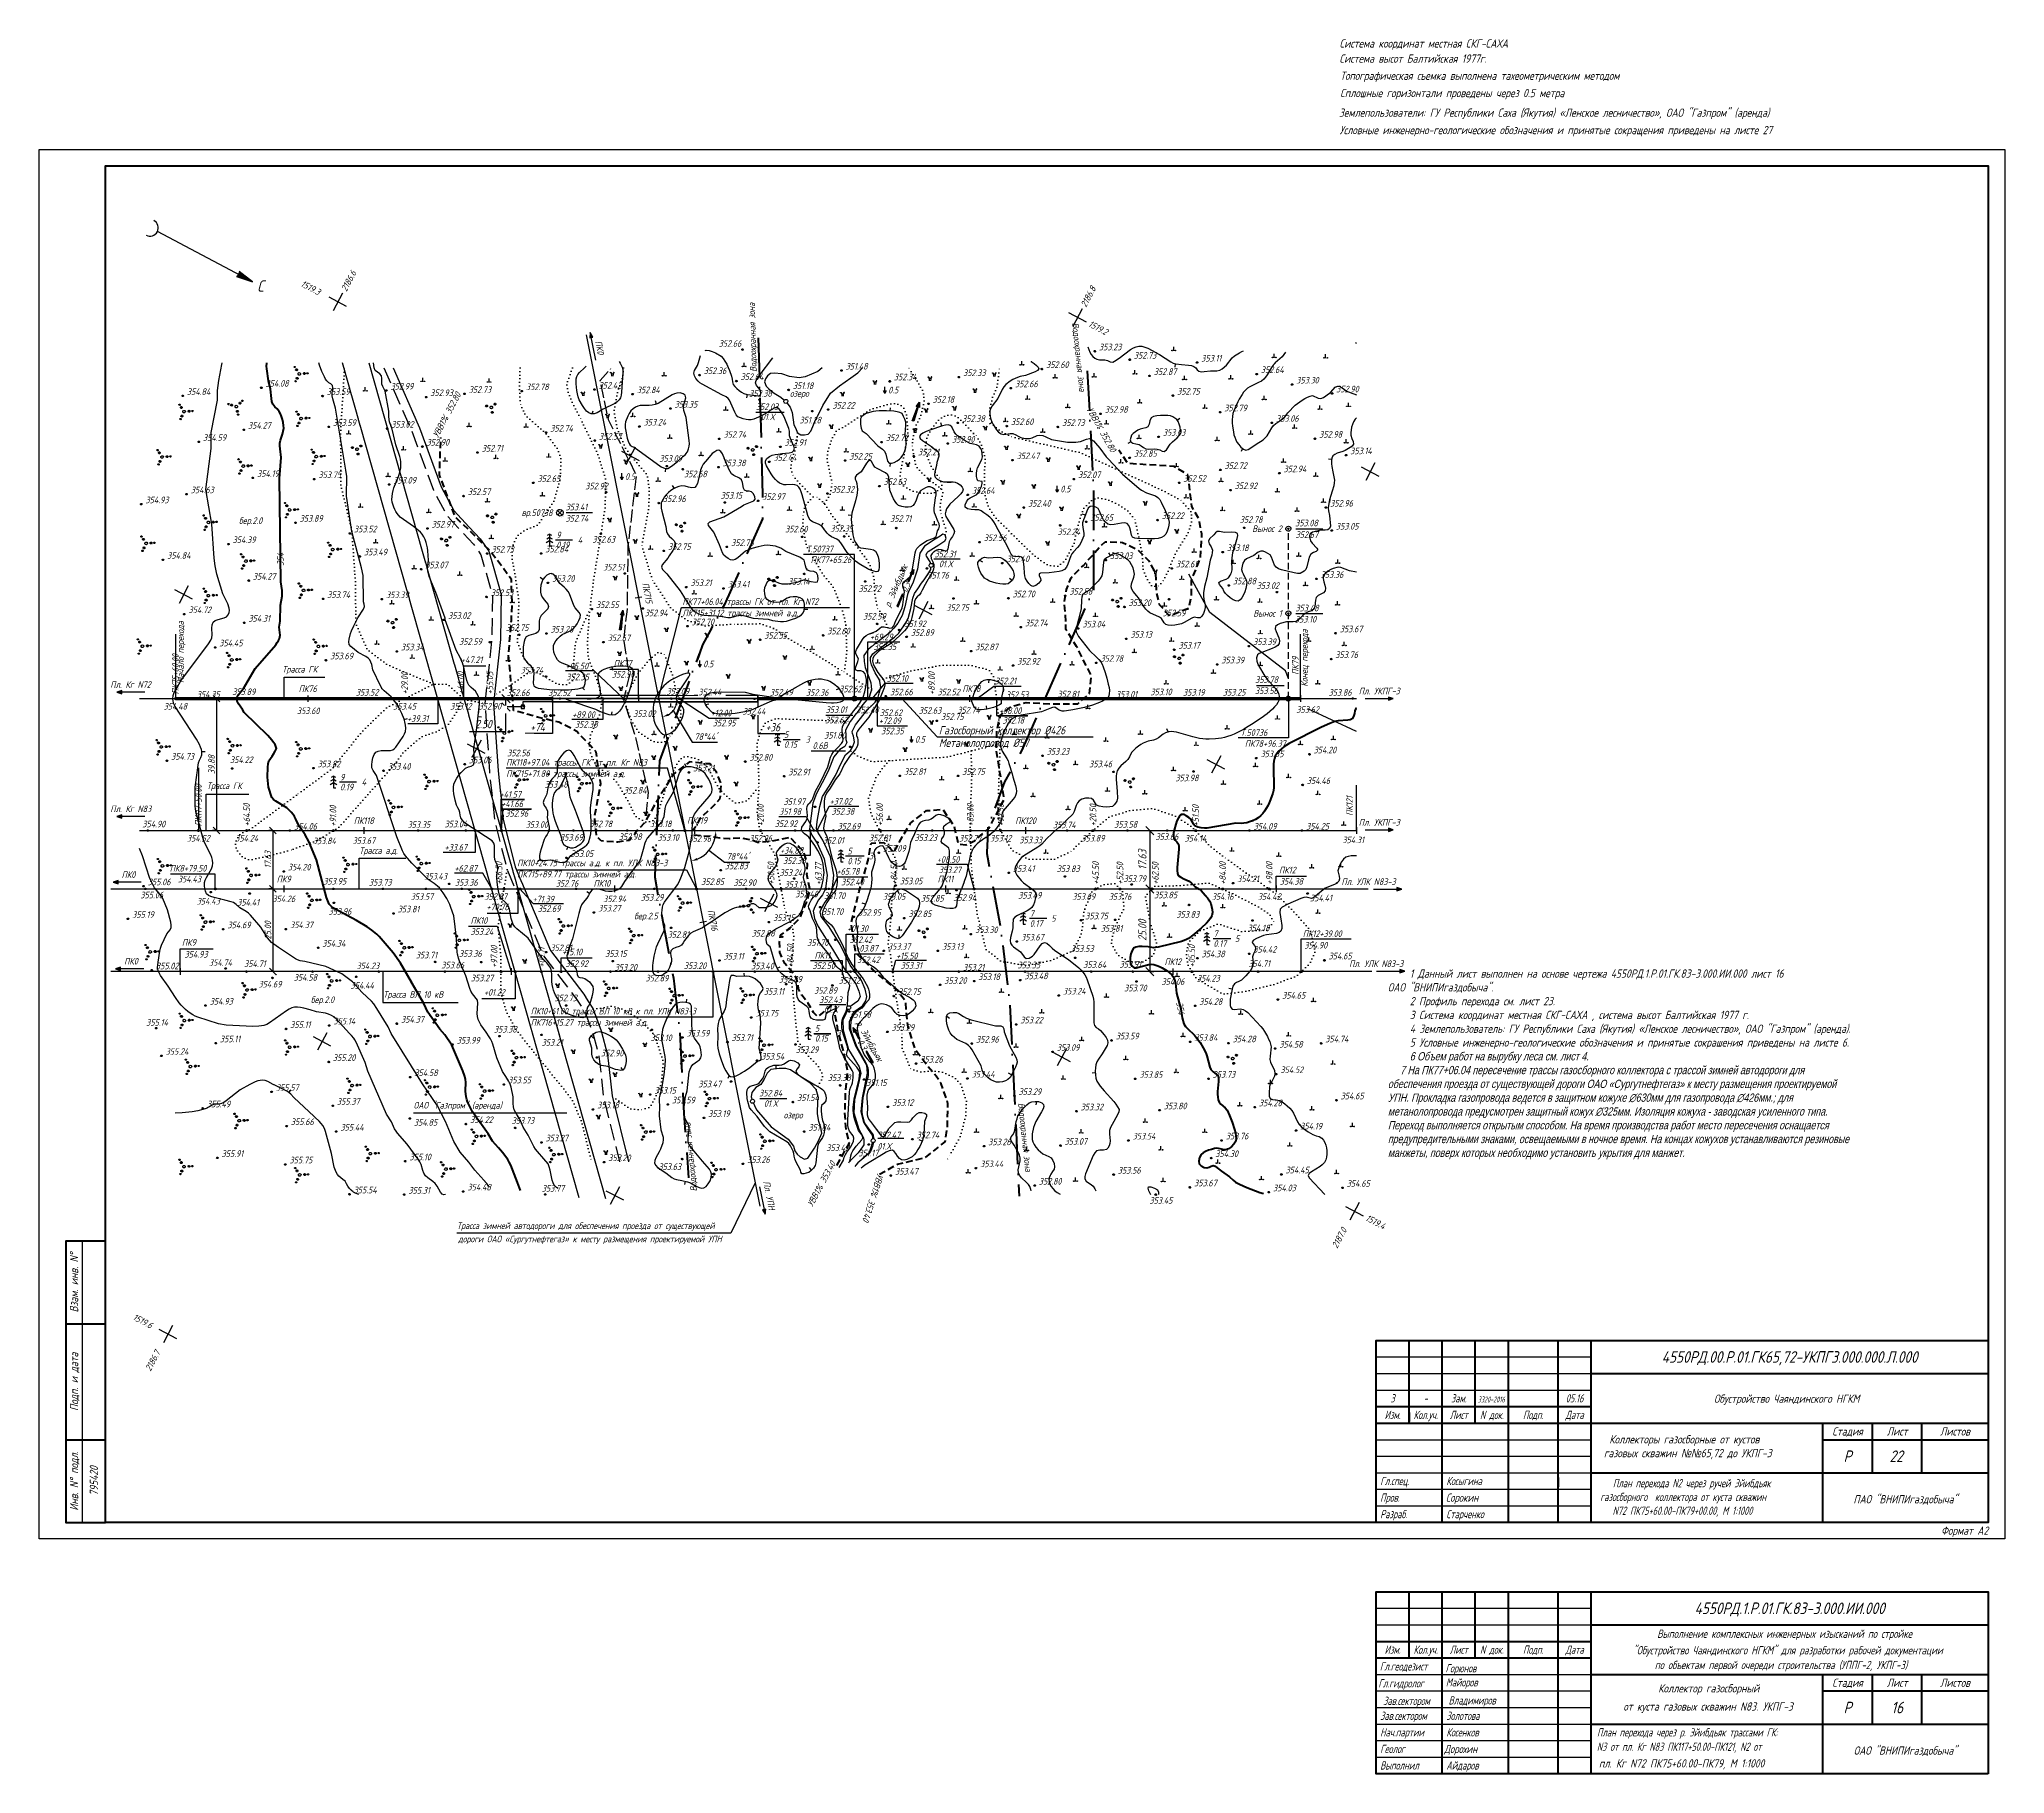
# Paper-space layout 'Лист16' of a CAD drawing. Extents: x 224 to 1598, y 681 to 1418.
# Drawn here: x 224 to 818, y 894 to 1418 of the extents above; entities outside this region: 1.
# The model-space entities are those that its viewports show. They can reach past a viewport. Long polylines and large blocks are cut down to what shows.
import ezdxf
from ezdxf.enums import TextEntityAlignment as Align

# ---------------------------------------------------------------- set-up
doc = ezdxf.new("R2010")
doc.units = 0
for name, pattern in [('ACAD_ISO10W100', [18, 12, -3, 0, -3]), ('IZ_HIDDEN', [3, 2, -1]), ('ИИDash_40_10', [5, 4, -1]), ('ИИDash_50_20', [7, 5, -2]), ('ИИDot', [1, 0, -1]), ('ИИHidden', [3, 2, -1])]:
    doc.linetypes.add(name, pattern=pattern)
for name, color, linetype, lineweight in [('VPORTS', 7, 'Continuous', 25), ('ИИ_ГЕОПУНКТ_025', 7, 'Continuous', 25), ('ИИ_ГЕОСЕТКА_025', 3, 'Continuous', 25), ('ИИ_ГИДРОГРАФИЯ_025', 3, 'Continuous', 25), ('ИИ_ГИДРОЛОГИЯ_025', 150, 'Continuous', 25), ('ИИ_ГРАНИЦА_025', 7, 'Continuous', 25), ('ИИ_ДОРОГА_025', 7, 'Continuous', 25), ('ИИ_КОНТУР_025', 7, 'ИИDot', 25), ('ИИ_ОТМЕТКА_025', 7, 'Continuous', 25), ('ИИ_ОФОРМЛЕНИЕ_025', 7, 'Continuous', 25), ('ИИ_ПИКЕТАЖ_025', 7, 'Continuous', 25), ('ИИ_РАЗМЕР_025', 7, 'Continuous', 25), ('ИИ_РЕЛЬЕФ_025', 34, 'Continuous', 25), ('ИИ_РЕЛЬЕФ_050', 34, 'Continuous', 50), ('ИИ_ТЕКСТ_025', 7, 'Continuous', 25), ('ИИ_ТРАССА_АД_025', 1, 'Continuous', 25), ('ИИ_ТРАССА_ЛЭП_025', 7, 'Continuous', 25), ('ИИ_ТРАССА_ТРУБ_025', 7, 'Continuous', 25), ('ИИ_УГОДЬЯ_025', 7, 'Continuous', 25)]:
    doc.layers.add(name, color=color, linetype=linetype, lineweight=lineweight)
for name, color, linetype in [('изм.1', 232, 'Continuous'), ('ОМГ_текст', 1, 'Continuous'), ('ТХ-Л', 140, 'Continuous')]:
    doc.layers.add(name, color=color, linetype=linetype)
doc.layers.get('VPORTS').off()
doc.styles.add('VNIPISIMPLEXCUR', font='simplex.shx', dxfattribs={"width": 0.8, "oblique": 15})
doc.linetypes.add('ИИ05485', pattern='A,19.47,-0.53,[37,3dservice.shx,S=1.5,R=0,X=0,Y=0],-0.53,19.47', length=40)
doc.linetypes.add('ИИ063862', pattern='A,0,[3,3dservice.shx,S=1.5,R=0,X=0.75,Y=0],-4', length=4)
doc.dimstyles.new('ИИ-1000-м-dm$0', dxfattribs={"dimtxt": 2.5, "dimasz": 2.5, "dimexe": 1.25, "dimexo": 0, "dimgap": 1, "dimtad": 1, "dimtoh": 1, "dimzin": 1, "dimdsep": 46, "dimtxsty": 'VNIPISIMPLEXCUR', "dimblk": 'OBLIQUE', "dimcen": 2.5, "dimaunit": 1, "dimazin": 0, "dimtfac": 1, "dimtmove": 1, "dimatfit": 2, "dimfxl": 1, "dimarcsym": 0})
doc.dimstyles.new('ИИ-1000-м-dm$2', dxfattribs={"dimtxt": 2.5, "dimasz": 2.5, "dimexe": 1.25, "dimexo": 0, "dimgap": 1, "dimtad": 2, "dimtoh": 1, "dimzin": 1, "dimdsep": 46, "dimtxsty": 'VNIPISIMPLEXCUR', "dimcen": 2.5, "dimaunit": 1, "dimazin": 0, "dimtfac": 1, "dimtmove": 1, "dimatfit": 2, "dimfxl": 1, "dimarcsym": 0})

psp = doc.layouts.new('Лист16')

# ---------------------------------------------------------------- texts
at = {"layer": 'изм.1', "lineweight": 25, "style": 'VNIPISIMPLEXCUR', "oblique": 15}
for s, height, width, p in [('-', 2.5, 0.7, (642.748, 1005.732)), ('3320-2016', 1.8, 0.6, (662.572, 1005.732))]:
    psp.add_text(s, height=height, dxfattribs=dict(at, width=width)).set_placement(p, align=Align.CENTER)
at = {"layer": 'ИИ_ОФОРМЛЕНИЕ_025', "style": 'VNIPISIMPLEXCUR', "oblique": 15, "width": 0.8}
for s, p in [('Система координат местная СКГ-САХА', (616.712, 1415.25)), ('Система высот Балтийская 1977г.', (616.693, 1410.691)), ('Топографическая съемка выполнена тахеометрическим методом', (616.914, 1405.503)), ('Сплошные горизонтали проведены через 0.5 метра', (616.914, 1400.266)), ('Землепользователи: ГУ Республики Саха (Якутия) «Ленское лесничество», ОАО "Газпром" (аренда) ', (616.572, 1394.336)), ('Условные инженерно-геологические обозначения и принятые сокращения приведены на листе 27', (616.706, 1389.076))]:
    psp.add_text(s, height=2.5, dxfattribs=at).set_placement(p)
at = {"layer": 'ИИ_ОФОРМЛЕНИЕ_025', "lineweight": 25, "style": 'VNIPISIMPLEXCUR', "oblique": 15}
for s, width, p in [('N док.', 0.7, (662.748, 1000.732)), ('Подп.', 0.7, (675.248, 1000.732)), ('Лист', 0.8, (785.248, 995.732)), ('Листов', 0.8, (802.748, 995.732)), ('ПАО "ВНИПИгаздобыча"', 0.8, (787.748, 975.232))]:
    psp.add_text(s, height=2.5, dxfattribs=dict(at, width=width)).set_placement(p, align=Align.CENTER)
at = {"layer": 'ИИ_ОФОРМЛЕНИЕ_025', "linetype": 'Continuous', "ltscale": 100, "style": 'VNIPISIMPLEXCUR', "oblique": 15, "width": 0.8}
psp.add_text('22', height=3.5, dxfattribs=at).set_placement((784.954, 987.732), align=Align.CENTER)
at = {"layer": 'ОМГ_текст', "color": 230, "linetype": 'Continuous', "lineweight": 25, "ltscale": 2, "insert": (631.327, 1136.623), "char_height": 2.5, "width": 185, "attachment_point": 1, "style": 'VNIPISIMPLEXCUR'}
psp.add_mtext('{\\C0;     1 Данный лист выполнен на основе чертежа 4550РД.1.Р.01.ГК.83-3.000.ИИ.000 лист 16 \\PОАО "ВНИПИгаздобыча".\\P     2 Профиль перехода см. лист 23.\\P     3 Система координат местная СКГ-САХА , система высот Балтийская 1977 г.\\P     4 Землепользователь: ГУ Республики Саха (Якутия) «Ленское лесничество», ОАО "Газпром" (аренда). \\P\\Fsimplex|c204;     5 Условные инженерно-геологические обозначения и принятые сокрашения приведены на листе 6.\\P     \\Fc:\\3dservice\\simplex|c204;\\H0.99994x;6\\H1.0001x; \\Fc:\\program files\\autocad 2006\\3dservice 6.74\\3dservice\\simplex|c204;\\H0.99996x;Объем работ\\Fc:\\program files\\autocad 2006\\3dservice 6.74\\3dservice\\simplex|c0; \\Fc:\\program files\\autocad 2006\\3dservice 6.74\\3dservice\\simplex|c204;на вырубку леса см. лист 4.\\P\\Fc:\\3dservice\\simplex|c204;\\H0.99996x;     7\\H0.99998x; На ПК77+06.04 пересечение трассы газосборного коллектора с трассой зимней автодороги для \\Pобеспечения проезда от существующей дороги ОАО «Сургутнефтегаз» к месту размещения проектируемой \\PУПН. Прокладка газопровода ведется в защитном кожухе ∅630мм для газопровода ∅426мм.; для \\Pметанолопровода предусмотрен защитный кожух ∅325мм. Изоляция кожуха - заводская усиленного типа. \\PПереход выполняется открытым способом. На время производства работ место пересечения оснащается \\Pпредупредительными знаками, освещаемыми в ночное время. На концах кожухов устанавливаются резиновые \\Pманжеты, поверх которых необходимо установить укрытия для манжет.\\P}', dxfattribs=at)
at = {"layer": 'ТХ-Л', "char_height": 2, "attachment_point": 3, "rotation": 89.999982, "style": 'VNIPISIMPLEXCUR'}
for s, insert in [('Начало перехода', (265.412, 1241.872)), ('Конец перехода', (605.064, 1239.389))]:
    psp.add_mtext(s, dxfattribs=dict(at, insert=insert))
at = {"layer": 'ТХ-Л', "char_height": 2.5, "attachment_point": 2, "style": 'VNIPISIMPLEXCUR'}
for s, insert in [('+74', (374.308, 1211.085)), ('+36', (445.431, 1211.085))]:
    psp.add_mtext(s, dxfattribs=dict(at, insert=insert))

msp = doc.modelspace()

# ---------------------------------------------------------------- texts
at = {"layer": 'ИИ_ТЕКСТ_025', "style": 'VNIPISIMPLEXCUR', "oblique": 15, "width": 0.8}
for p in [(1519507.321, 2186636.188), (1519484.527, 2186623.33)]:
    msp.add_text('ПК0', height=2, rotation=117.779722, dxfattribs=at).set_placement(p)

# ---------------------------------------------------------------- blocks, each defined once
blk = doc.blocks.new('ИИ17001')
at = {"linetype": 'Continuous', "lineweight": 25}
h = blk.add_hatch(color=0, dxfattribs=at)
edge = h.paths.add_edge_path()
edge.add_line((0.88, 12.5), (0, 17.5))
edge.add_line((0, 17.5), (-0.88, 12.5))
edge.add_arc((0, 11.97), 1.03, 30.88241, 149.11759, ccw=False)
at = {"color": 0, "linetype": 'Continuous', "lineweight": 25}
blk.add_lwpolyline([(0.88, 12.5), (0, 17.5), (-0.88, 12.5, -0.567128)], format="xyb", close=True, dxfattribs=at)
blk.add_lwpolyline([(0, 17.5), (0, -15)], dxfattribs=at)
blk.add_arc((0, -17.5), 2.5, 0, 180, dxfattribs=at)
at = {"color": 0, "linetype": 'Continuous', "lineweight": 35, "style": 'VNIPISIMPLEXCUR', "oblique": 15, "width": 0.8, "flags": 8}
blk.add_attdef('NORTH', text='', height=3.5, dxfattribs=at).set_placement((0, 20.25), align=Align.MIDDLE)
blk = doc.blocks.new('ИИ03А2Г')
at = {"color": 0, "linetype": 'Continuous', "lineweight": 25}
blk.add_lwpolyline([(0, 0), (0, 420), (594, 420), (594, 0)], close=True, dxfattribs=at)
at = {"color": 0, "linetype": 'Continuous', "lineweight": 50}
blk.add_lwpolyline([(20, 5), (20, 415), (589, 415), (589, 5)], close=True, dxfattribs=at)
at = {"color": 0, "linetype": 'Continuous', "style": 'VNIPISIMPLEXCUR', "oblique": 15, "width": 0.8, "flags": 8}
blk.add_attdef('FORMAT', text='', height=2.5, dxfattribs=at).set_placement((589, 1.25), align=Align.RIGHT)
blk = doc.blocks.new('ИИ02001')
at = {"color": 0, "linetype": 'Continuous', "lineweight": 50, "flags": 128}
for points in [[(0, 85), (-12, 85), (-12, 0), (0, 0)], [(-12, 60), (0, 60)], [(-12, 25), (0, 25)]]:
    blk.add_lwpolyline(points, dxfattribs=at)
at = {"color": 0, "linetype": 'Continuous', "lineweight": 25, "flags": 128}
blk.add_lwpolyline([(-7, 85), (-7, 0)], dxfattribs=at)
at = {"color": 0, "lineweight": 25, "style": 'VNIPISIMPLEXCUR', "oblique": 15, "width": 0.8}
for s, p in [('Взам. инв. N%%D', (-8.25, 72.5)), ('Подп. и дата', (-8.25, 42.5)), ('Инв. N%%d подл.', (-8.25, 12.5))]:
    blk.add_text(s, height=2.5, rotation=90, dxfattribs=at).set_placement(p, align=Align.CENTER)
at = {"color": 0, "lineweight": 25, "style": 'VNIPISIMPLEXCUR', "oblique": 15, "width": 0.8, "flags": 8}
for tag, p in [('А22', (-2.25, 72.5)), ('А20', (-2.25, 12.5))]:
    blk.add_attdef(tag, text='', height=2.5, rotation=90, dxfattribs=at).set_placement(p, align=Align.CENTER)
blk = doc.blocks.new('ИИ01001')
at = {"color": 0, "linetype": 'Continuous', "lineweight": 50, "flags": 128}
blk.add_lwpolyline([(0, 0), (-185, 0), (-185, 55), (0, 55)], close=True, dxfattribs=at)
for points in [[(-175, 35), (-175, 55)], [(-165, 0), (-165, 55)], [(-155, 35), (-155, 55)], [(-145, 0), (-145, 55)], [(-130, 0), (-130, 55)], [(-120, 0), (-120, 55)], [(-120, 45), (0, 45)], [(-185, 40), (-120, 40)], [(-185, 35), (-120, 35)], [(-120, 30), (0, 30)], [(-50, 0), (-50, 30)], [(-35, 15), (-35, 30)], [(-20, 15), (-20, 30)], [(-50, 25), (0, 25)], [(-120, 15), (0, 15)]]:
    blk.add_lwpolyline(points, dxfattribs=at)
at = {"color": 0, "linetype": 'Continuous', "lineweight": 25, "flags": 128}
for points in [[(-185, 50), (-120, 50)], [(-185, 45), (-120, 45)], [(-185, 30), (-120, 30)], [(-185, 25), (-120, 25)], [(-185, 20), (-120, 20)], [(-185, 15), (-120, 15)], [(-185, 10), (-120, 10)], [(-185, 5), (-120, 5)]]:
    blk.add_lwpolyline(points, dxfattribs=at)
at = {"color": 0, "lineweight": 25, "style": 'VNIPISIMPLEXCUR', "oblique": 15}
for s, width, p in [('Изм.', 0.7, (-180, 36.25)), ('Кол.уч.', 0.7, (-170, 36.25)), ('Лист', 0.7, (-160, 36.25)), ('N док.', 0.7, (-150, 36.25)), ('Подп.', 0.7, (-137.5, 36.25)), ('Дата', 0.7, (-125, 36.25)), ('Стадия', 0.8, (-42.5, 26.25)), ('Лист', 0.8, (-27.5, 26.25)), ('Листов', 0.8, (-10, 26.25)), ('ОАО "ВНИПИгаздобыча"', 0.8, (-25, 5.75))]:
    blk.add_text(s, height=2.5, dxfattribs=dict(at, width=width)).set_placement(p, align=Align.CENTER)
at = {"color": 0, "lineweight": 25, "style": 'VNIPISIMPLEXCUR', "oblique": 15, "flags": 8}
for tag, width, p in [('А14_3', 0.7, (-180, 51.25)), ('А16_3', 0.7, (-160, 51.25)), ('А18_3', 0.7, (-137.5, 51.25)), ('А19_3', 0.5, (-125, 51.25)), ('А14_2', 0.7, (-180, 46.25)), ('А16_2', 0.7, (-160, 46.25)), ('А18_2', 0.7, (-137.5, 46.25)), ('А19_2', 0.5, (-125, 46.25)), ('А14_1', 0.7, (-180, 41.25)), ('А16_1', 0.7, (-160, 41.25)), ('А18_1', 0.7, (-137.5, 41.25)), ('А19_1', 0.5, (-125, 41.25)), ('А2_1', 0.8, (-60, 41.25)), ('А2_2', 0.8, (-60, 36.25)), ('А2_3', 0.8, (-60, 31.25)), ('А3_1', 0.8, (-85, 26.25)), ('А3_3', 0.8, (-85, 16.25)), ('А3_2', 0.8, (-85, 21.25)), ('А4_1', 0.8, (-85, 11.25)), ('А4_2', 0.8, (-85, 6.25)), ('А4_3', 0.8, (-85, 1.25))]:
    blk.add_attdef(tag, text='', height=2.5, dxfattribs=dict(at, width=width)).set_placement(p, align=Align.CENTER)
at = {"color": 0, "lineweight": 35, "style": 'VNIPISIMPLEXCUR', "oblique": 15, "width": 0.8, "flags": 8}
for tag, p in [('А1', (-60, 48.25)), ('А6', (-42.5, 18.25)), ('А7', (-27.5, 18.25)), ('А8', (-10, 18.25))]:
    blk.add_attdef(tag, text='', height=3.5, dxfattribs=at).set_placement(p, align=Align.CENTER)
at = {"color": 0, "lineweight": 25, "style": 'VNIPISIMPLEXCUR', "oblique": 15, "width": 0.7, "flags": 8}
for tag, p in [('А10_7', (-183.75, 31.25)), ('А11_7', (-163.75, 31.25)), ('А10_6', (-183.75, 26.25)), ('А11_6', (-163.75, 26.25)), ('А10_5', (-183.75, 21.25)), ('А10_4', (-183.75, 16.25)), ('А11_5', (-163.75, 21.25)), ('А11_4', (-163.75, 16.25)), ('А10_3', (-183.75, 11.25)), ('А11_3', (-163.75, 11.25)), ('А10_2', (-183.75, 6.25)), ('А11_2', (-163.75, 6.25)), ('А10_1', (-183.75, 1.25)), ('А11_1', (-163.75, 1.25))]:
    blk.add_attdef(tag, p, '', height=2.5, dxfattribs=at)
blk = doc.blocks.new('_Oblique')
at = {"color": 0, "linetype": 'ByBlock', "lineweight": -2}
blk.add_line((-0.5, -0.5), (0.5, 0.5), dxfattribs=at)
blk = doc.blocks.new('*D27')
at = {"layer": 'Defpoints', "color": 0, "transparency": 16777216}
for p in [(364.76, 1218.47), (369.37, 1218.47), (369.37, 1215.97)]:
    blk.add_point(p, dxfattribs=at)
at = {"layer": 'ТХ-Л', "color": 0, "lineweight": -2, "transparency": 16777216}
for p, q in [((369.37, 1218.47), (363.51, 1218.47)), ((364.76, 1215.97), (364.76, 1218.47)), ((369.37, 1215.97), (363.51, 1215.97)), ((364.76, 1208.52), (364.76, 1215.97)), ((353.72, 1208.52), (364.76, 1208.52))]:
    blk.add_line(p, q, dxfattribs=at)
at = {"layer": 'ТХ-Л', "color": 0, "lineweight": -2, "transparency": 16777216, "xscale": 2.5, "yscale": 2.5, "zscale": 2.5}
for p, rotation in [((364.76, 1218.47), 90), ((364.76, 1215.97), 270)]:
    blk.add_blockref('_Oblique', p, dxfattribs=dict(at, rotation=rotation))
at = {"layer": 'ТХ-Л', "color": 0, "transparency": 16777216, "insert": (357.99, 1210.77), "char_height": 2.5, "attachment_point": 5, "style": 'VNIPISIMPLEXCUR'}
blk.add_mtext('2.50', dxfattribs=at)
blk = doc.blocks.new('ИИ053952')
at = {"linetype": 'Continuous', "lineweight": 25}
h = blk.add_hatch(color=0, dxfattribs=at)
edge = h.paths.add_edge_path()
edge.add_arc((-1.31, 2.13), 0.2, 0, 360)
h = blk.add_hatch(color=0, dxfattribs=at)
edge = h.paths.add_edge_path()
edge.add_arc((-0.79, 1.28), 0.3, 0, 360)
h = blk.add_hatch(color=0, dxfattribs=at)
edge = h.paths.add_edge_path()
edge.add_arc((1.5, 0.04), 0.3, 0, 360)
h = blk.add_hatch(color=0, dxfattribs=at)
edge = h.paths.add_edge_path()
edge.add_arc((2.5, 0.07), 0.2, 0, 360)
h = blk.add_hatch(color=0, dxfattribs=at)
edge = h.paths.add_edge_path()
edge.add_arc((-1.19, -2.2), 0.2, 0, 360)
h = blk.add_hatch(color=0, dxfattribs=at)
edge = h.paths.add_edge_path()
edge.add_arc((-0.71, -1.32), 0.3, 0, 360)
at = {"color": 0, "linetype": 'Continuous', "lineweight": 25}
for centre, radius in [((-1.31, 2.13), 0.2), ((-0.79, 1.28), 0.3), ((0, 0), 0.4), ((1.5, 0.04), 0.3), ((2.5, 0.07), 0.2), ((-1.19, -2.2), 0.2), ((-0.71, -1.32), 0.3)]:
    blk.add_circle(centre, radius, dxfattribs=at)
blk = doc.blocks.new('ИИ0523811')
at = {"linetype": 'Continuous', "lineweight": 25}
blk.add_hatch(color=0, dxfattribs=at).paths.add_polyline_path([(6, -0.25), (1.5, -0.0625), (1.5, -0.5), (0, 0), (1.5, 0.5), (1.5, 0.0625), (6, 0.25)])
at = {"color": 0, "linetype": 'Continuous', "lineweight": 25}
blk.add_lwpolyline([(6, -0.25), (1.5, -0.0625), (1.5, -0.5), (0, 0), (1.5, 0.5), (1.5, 0.0625), (6, 0.25)], close=True, dxfattribs=at)
blk = doc.blocks.new('ИИ05403')
at = {"linetype": 'Continuous', "lineweight": 25}
for points in [[(-0.37, 1.1), (-0.43, 1.16), (-0.48, 1.18), (-0.52, 1.19), (-0.56, 1.17), (-0.58, 1.14), (-0.59, 1.09), (-0.57, 1.06), (-0.53, 1.04), (-0.48, 1.02), (-0.42, 1), (-0.36, 0.95), (-0.32, 0.9), (-0.28, 0.81), (-0.25, 0.71), (-0.23, 0.63), (-0.24, 0.69), (-0.25, 0.79), (-0.28, 0.88), (-0.3, 0.97), (-0.33, 1.04)], [(0.42, 1), (0.48, 1.02), (0.53, 1.04), (0.57, 1.06), (0.59, 1.09), (0.58, 1.14), (0.56, 1.17), (0.52, 1.19), (0.48, 1.18), (0.43, 1.16), (0.37, 1.1), (0.33, 1.04), (0.3, 0.97), (0.28, 0.88), (0.25, 0.79), (0.24, 0.69), (0.23, 0.63), (0.25, 0.71), (0.28, 0.81), (0.32, 0.9), (0.36, 0.95)]]:
    blk.add_hatch(color=0, dxfattribs=at).paths.add_polyline_path(points)
at = {"color": 0, "linetype": 'Continuous', "lineweight": 25}
for points in [[(-0.23, 0.63), (-0.25, 0.71), (-0.28, 0.81), (-0.32, 0.9), (-0.36, 0.95), (-0.42, 1), (-0.48, 1.02), (-0.53, 1.04), (-0.57, 1.06), (-0.59, 1.09), (-0.58, 1.14), (-0.56, 1.17), (-0.52, 1.19), (-0.48, 1.18), (-0.43, 1.16), (-0.37, 1.1), (-0.33, 1.04), (-0.3, 0.97), (-0.28, 0.88), (-0.25, 0.79), (-0.24, 0.69), (-0.23, 0.63), (-0.2, 0)], [(0.23, 0.63), (0.25, 0.71), (0.28, 0.81), (0.32, 0.9), (0.36, 0.95), (0.42, 1), (0.48, 1.02), (0.53, 1.04), (0.57, 1.06), (0.59, 1.09), (0.58, 1.14), (0.56, 1.17), (0.52, 1.19), (0.48, 1.18), (0.43, 1.16), (0.37, 1.1), (0.33, 1.04), (0.3, 0.97), (0.28, 0.88), (0.25, 0.79), (0.24, 0.69), (0.23, 0.63), (0.2, 0)]]:
    blk.add_lwpolyline(points, dxfattribs=at)
blk = doc.blocks.new('ИИ05407')
at = {"linetype": 'Continuous', "lineweight": 25}
h = blk.add_hatch(color=0, dxfattribs=at)
edge = h.paths.add_edge_path()
edge.add_arc((-0.5, 0.1), 0.1, 0, 360)
h = blk.add_hatch(color=0, dxfattribs=at)
edge = h.paths.add_edge_path()
edge.add_arc((0.5, 0.1), 0.1, 0, 360)
at = {"color": 0, "linetype": 'Continuous', "lineweight": 25}
blk.add_lwpolyline([(0, 0), (0, 1.2)], dxfattribs=at)
for centre in [(-0.5, 0.1), (0.5, 0.1)]:
    blk.add_circle(centre, 0.1, dxfattribs=at)
blk = doc.blocks.new('ИИ053951')
at = {"linetype": 'Continuous', "lineweight": 25}
h = blk.add_hatch(color=0, dxfattribs=at)
edge = h.paths.add_edge_path()
edge.add_arc((-1.4, 0.53), 0.3, 0, 360)
h = blk.add_hatch(color=0, dxfattribs=at)
edge = h.paths.add_edge_path()
edge.add_arc((1.16, 0.95), 0.3, 0, 360)
h = blk.add_hatch(color=0, dxfattribs=at)
edge = h.paths.add_edge_path()
edge.add_arc((0.24, -1.48), 0.3, 0, 360)
at = {"color": 0, "linetype": 'Continuous', "lineweight": 25}
for centre, radius in [((-1.4, 0.53), 0.3), ((0, 0), 0.4), ((1.16, 0.95), 0.3), ((0.24, -1.48), 0.3)]:
    blk.add_circle(centre, radius, dxfattribs=at)
blk = doc.blocks.new('PICKET')
at = {"color": 0, "linetype": 'Continuous', "lineweight": 25}
for p, q in [((-0.23, 0), (0.23, 0)), ((0, 0.23), (0, -0.23))]:
    blk.add_line(p, q, dxfattribs=at)
blk.add_circle((0, 0), 0.23, dxfattribs=at)
at = {"color": 0, "linetype": 'Continuous', "style": 'VNIPISIMPLEXCUR', "oblique": 15, "width": 0.8}
blk.add_attdef('OTMETKA', (1.25, 0.3), '', height=2, dxfattribs=at)
at = {"color": 8, "linetype": 'Continuous', "style": 'VNIPISIMPLEXCUR', "oblique": 15, "width": 0.8, "flags": 1}
blk.add_attdef('NOMER', (1.25, -2.7), '', height=2, dxfattribs=at)
blk = doc.blocks.new('ИИ15008')
at = {"linetype": 'Continuous', "lineweight": 25}
blk.add_hatch(color=0, dxfattribs=at).paths.add_polyline_path([(0, 0), (1.5, -0.5), (1.5, 0.5)])
at = {"color": 0, "linetype": 'Continuous', "lineweight": 25}
blk.add_lwpolyline([(0, 0), (1.5, -0.5), (1.5, 0.5)], close=True, dxfattribs=at)
blk.add_lwpolyline([(8.5, 0), (0, 0)], dxfattribs=at)
blk = doc.blocks.new('ИИ053296')
at = {"color": 0, "linetype": 'Continuous', "lineweight": 25}
blk.add_lwpolyline([(0, 0), (1, 0)], dxfattribs=at)
blk = doc.blocks.new('ИИ05012')
at = {"color": 0, "linetype": 'Continuous', "lineweight": 25, "flags": 128}
for points in [[(-3, 0), (3, 0)], [(0, 3), (0, -3)]]:
    blk.add_lwpolyline(points, dxfattribs=at)
blk = doc.blocks.new('ИИ053672А')
at = {"color": 0, "linetype": 'Continuous'}
for points in [[(1, 0.92), (0, 1.5), (-1, 0.92)], [(0.85, 2.01), (0, 2.5), (-0.85, 2.01)], [(0.7, 3.1), (0, 3.5), (-0.7, 3.1)], [(0, 3.5), (0, 0), (0.7, 0)]]:
    blk.add_lwpolyline(points, dxfattribs=at)
at = {"color": 0, "linetype": 'Continuous', "style": 'VNIPISIMPLEXCUR', "oblique": 15, "width": 0.8}
blk.add_attdef('RACE2', text='', height=2, dxfattribs=at).set_placement((-2, 1.25), align=Align.TOP_RIGHT)
blk.add_attdef('RACE1', text='', height=2, dxfattribs=at).set_placement((-2, 2.25), align=Align.RIGHT)
blk.add_attdef('HEIGHT', (2, 2.25), '', height=2, dxfattribs=at)
blk.add_attdef('THICKNESS', text='', height=2, dxfattribs=at).set_placement((2, 1.25), align=Align.TOP_LEFT)
blk.add_attdef('DISTANCE', text='', height=2, dxfattribs=at).set_placement((8.5, 1.75), align=Align.MIDDLE_LEFT)
blk = doc.blocks.new('ИИ05466')
at = {"linetype": 'Continuous', "lineweight": 25}
blk.add_hatch(color=0, dxfattribs=at).paths.add_polyline_path([(0, 0), (-0.4, 0.8), (0.4, 0.8)])
at = {"color": 0, "linetype": 'Continuous', "lineweight": 25}
for points in [[(0, 0), (-0.4, 0.8), (0.4, 0.8), (0, 0)], [(0, 0), (0, 2)]]:
    blk.add_lwpolyline(points, dxfattribs=at)
at = {"color": 0, "linetype": 'Continuous', "style": 'VNIPISIMPLEXCUR', "oblique": 15, "width": 0.8}
blk.add_attdef('DEPTH', (1, 0), '', height=2, dxfattribs=at)
blk = doc.blocks.new('ИИ052131')
at = {"color": 0, "linetype": 'Continuous', "lineweight": 25}
blk.add_wipeout([(-0.53, -0.28), (-0.47, -0.38), (-0.38, -0.47), (-0.28, -0.53), (-0.18, -0.58), (-0.06, -0.6), (0.06, -0.6), (0.18, -0.58), (0.28, -0.53), (0.38, -0.47), (0.47, -0.38), (0.53, -0.28), (0.58, -0.18), (0.6, -0.06), (0.6, 0.06), (0.58, 0.18), (0.53, 0.28), (0.47, 0.38), (0.38, 0.47), (0.28, 0.53), (0.18, 0.58), (0.06, 0.6), (-0.06, 0.6), (-0.18, 0.58), (-0.28, 0.53), (-0.38, 0.47), (-0.47, 0.38), (-0.53, 0.28), (-0.58, 0.18), (-0.6, 0.06), (-0.6, -0.06), (-0.58, -0.18)], dxfattribs=at)
blk.add_circle((0, 0), 0.6, dxfattribs=at)
at = {"color": 7, "linetype": 'Continuous', "style": 'VNIPISIMPLEXCUR', "oblique": 15, "width": 0.8}
for tag, p in [('HEIGHT', (1.3, 0.7)), ('DATE', (1.3, -2.7))]:
    blk.add_attdef(tag, p, '', height=2, dxfattribs=at)
blk = doc.blocks.new('ИИ15001')
at = {"color": 0, "linetype": 'Continuous', "lineweight": 25}
blk.add_lwpolyline([(0, 1), (0, -1)], dxfattribs=at)
at = {"color": 0, "linetype": 'Continuous', "lineweight": 25, "style": 'VNIPISIMPLEXCUR', "oblique": 15, "width": 0.8}
blk.add_attdef('STATIONING', text='', height=2, dxfattribs=at).set_placement((0, 2), align=Align.CENTER)
at = {"color": 7, "linetype": 'Continuous', "lineweight": 25, "style": 'VNIPISIMPLEXCUR', "oblique": 15, "width": 0.8}
blk.add_attdef('HEIGHT', text='', height=2, dxfattribs=at).set_placement((0, -2), align=Align.TOP_CENTER)
blk = doc.blocks.new('ИИ050052Р')
at = {"linetype": 'Continuous', "lineweight": 25}
h = blk.add_hatch(color=0, dxfattribs=at)
edge = h.paths.add_edge_path()
edge.add_arc((0, 0), 0.15, 0, 360)
at = {"color": 0, "linetype": 'Continuous', "lineweight": 25}
for radius in [0.75, 0.15]:
    blk.add_circle((0, 0), radius, dxfattribs=at)
at = {"color": 0, "linetype": 'Continuous', "style": 'VNIPISIMPLEXCUR', "oblique": 15, "width": 0.8}
for tag, p in [('NUMBER', (-2, -1)), ('STATIONING', (-2, -4.4)), ('ALPHA', (-2, -7.8))]:
    blk.add_attdef(tag, text='', height=2, dxfattribs=at).set_placement(p, align=Align.RIGHT)
for tag, p in [('CENTRE', (1.45, 0.7)), ('HEIGHT', (1.45, -2.7))]:
    blk.add_attdef(tag, p, '', height=2, dxfattribs=at)
at = {"color": 253, "linetype": 'Continuous', "style": 'VNIPISIMPLEXCUR', "oblique": 15, "width": 0.8, "flags": 1}
blk.add_attdef('NOTE', text='', height=1.6, dxfattribs=at).set_placement((-2, -10.8), align=Align.RIGHT)
blk = doc.blocks.new('ИИ050117Р')
at = {"color": 0, "linetype": 'Continuous', "lineweight": 25}
for points in [[(-0.71, -0.71), (0.71, 0.71)], [(-0.71, 0.71), (0.71, -0.71)]]:
    blk.add_lwpolyline(points, dxfattribs=at)
blk.add_circle((0, 0), 1, dxfattribs=at)
at = {"color": 0, "linetype": 'Continuous', "style": 'VNIPISIMPLEXCUR', "oblique": 15, "width": 0.8}
blk.add_attdef('NUMBER', text='', height=2, dxfattribs=at).set_placement((-2.25, -1), align=Align.RIGHT)
for tag, p in [('CENTRE', (1.7, 0.7)), ('HEIGHT', (1.7, -2.7))]:
    blk.add_attdef(tag, p, '', height=2, dxfattribs=at)
at = {"color": 253, "linetype": 'Continuous', "style": 'VNIPISIMPLEXCUR', "oblique": 15, "width": 0.8, "flags": 1}
blk.add_attdef('NOTE', text='', height=1.6, dxfattribs=at).set_placement((-2.25, -4), align=Align.RIGHT)
blk = doc.blocks.new('ИИ15002')
at = {"linetype": 'Continuous', "lineweight": 25}
h = blk.add_hatch(color=0, dxfattribs=at)
edge = h.paths.add_edge_path()
edge.add_arc((0, 0), 0.3, 0, 360)
at = {"color": 0, "linetype": 'Continuous', "lineweight": 25}
blk.add_circle((0, 0), 0.3, dxfattribs=at)
at = {"color": 0, "linetype": 'Continuous', "style": 'VNIPISIMPLEXCUR', "oblique": 15, "width": 0.8}
blk.add_attdef('STATIONING', (1, 1.3), '', height=2, rotation=90, dxfattribs=at)
at = {"color": 7, "linetype": 'Continuous', "style": 'VNIPISIMPLEXCUR', "oblique": 15, "width": 0.8}
blk.add_attdef('HEIGHT', text='', height=2, dxfattribs=at).set_placement((0, -1.3), align=Align.TOP_CENTER)
blk = doc.blocks.new('ИИ150022')
at = {"linetype": 'Continuous', "lineweight": 25}
h = blk.add_hatch(color=0, dxfattribs=at)
edge = h.paths.add_edge_path()
edge.add_arc((0, 0), 0.3, 0, 360)
at = {"color": 0, "linetype": 'Continuous', "lineweight": 25}
blk.add_circle((0, 0), 0.3, dxfattribs=at)
at = {"color": 0, "linetype": 'Continuous', "style": 'VNIPISIMPLEXCUR', "oblique": 15, "width": 0.8}
for tag, p in [('STATIONING1', (1, 4.7)), ('STATIONING2', (1, 1.3))]:
    blk.add_attdef(tag, p, '', height=2, dxfattribs=at)
at = {"color": 7, "linetype": 'Continuous', "style": 'VNIPISIMPLEXCUR', "oblique": 15, "width": 0.8}
blk.add_attdef('HEIGHT', text='', height=2, dxfattribs=at).set_placement((0, -1.3), align=Align.TOP_CENTER)
blk = doc.blocks.new('*D42')
at = {"layer": 'Defpoints', "color": 0, "transparency": 16777216}
for p in [(1519482.41, 2186840.19), (1519363.31, 2186746.82), (1519375.85, 2186713.32), (1519273.87, 2186671.02), (1519434.06, 2186602.84)]:
    blk.add_point(p, dxfattribs=at)
at = {"layer": 'ИИ_РАЗМЕР_025', "color": 0, "lineweight": -2, "transparency": 16777216}
for p, q in [((1519367.83, 2186756.78), (1519364.26, 2186763.56)), ((1519362.07, 2186747.22), (1519367.83, 2186756.78)), ((1519360.93, 2186741.64), (1519357.69, 2186747.79))]:
    blk.add_line(p, q, dxfattribs=at)
blk.add_arc((1519360.93, 2186741.64), 5.7, 59.27436, 97.55834, dxfattribs=at)
at = {"layer": 'ИИ_РАЗМЕР_025', "color": 0, "transparency": 16777216}
for points in [[(1519360.28, 2186746.97), (1519360.08, 2186747.61), (1519358.27, 2186746.68)], [(1519364.05, 2186746.79), (1519363.62, 2186746.29), (1519365.35, 2186745.23)]]:
    blk.add_solid(points, dxfattribs=at)
at = {"layer": 'ИИ_РАЗМЕР_025', "color": 0, "transparency": 16777216, "insert": (1519364.44, 2186759.61), "char_height": 2, "attachment_point": 5, "rotation": 117.7798, "style": 'VNIPISIMPLEXCUR'}
blk.add_mtext("78°44'", dxfattribs=at)
blk = doc.blocks.new('*D43')
at = {"layer": 'Defpoints', "color": 0, "transparency": 16777216}
for p in [(1519297.92, 2186946.83), (1519482.41, 2186840.19), (1519396.45, 2186775.82), (1519273.87, 2186671.02), (1519469.34, 2186621.43)]:
    blk.add_point(p, dxfattribs=at)
at = {"layer": 'ИИ_РАЗМЕР_025', "color": 0, "lineweight": -2, "transparency": 16777216}
for p, q in [((1519395.36, 2186782.26), (1519391.79, 2186789.04)), ((1519394.4, 2186776.48), (1519395.36, 2186782.26))]:
    blk.add_line(p, q, dxfattribs=at)
blk.add_arc((1519392.51, 2186767.27), 9.41, 51.24897, 105.5802, dxfattribs=at)
at = {"layer": 'ИИ_РАЗМЕР_025', "color": 0, "transparency": 16777216}
for points in [[(1519390.11, 2186776.02), (1519389.86, 2186776.64), (1519388.13, 2186775.59)], [(1519398.64, 2186774.84), (1519398.17, 2186774.37), (1519399.82, 2186773.19)]]:
    blk.add_solid(points, dxfattribs=at)
at = {"layer": 'ИИ_РАЗМЕР_025', "color": 0, "transparency": 16777216, "insert": (1519391.96, 2186785.08), "char_height": 2, "attachment_point": 5, "rotation": 117.7798, "style": 'VNIPISIMPLEXCUR'}
blk.add_mtext("78°44'", dxfattribs=at)
blk = doc.blocks.new('*D44')
at = {"layer": 'Defpoints', "color": 0, "transparency": 16777216}
for p in [(1519458.48, 2186642.04), (1519458.48, 2186642.04), (1519423.2, 2186623.45)]:
    blk.add_point(p, dxfattribs=at)
at = {"layer": 'ИИ_РАЗМЕР_025', "color": 0, "lineweight": -2, "transparency": 16777216}
for p, q in [((1519423.2, 2186623.45), (1519458.48, 2186642.04)), ((1519458.48, 2186642.04), (1519459.07, 2186640.93)), ((1519423.2, 2186623.45), (1519423.78, 2186622.34))]:
    blk.add_line(p, q, dxfattribs=at)
at = {"layer": 'ИИ_РАЗМЕР_025', "color": 0, "lineweight": -2, "transparency": 16777216, "xscale": 2, "yscale": 2, "zscale": 2}
for p, rotation in [((1519458.48, 2186642.04), 27.77979618591188), ((1519423.2, 2186623.45), 207.7797961859119)]:
    blk.add_blockref('_Oblique', p, dxfattribs=dict(at, rotation=rotation))
at = {"layer": 'ИИ_РАЗМЕР_025', "color": 0, "transparency": 16777216, "insert": (1519441.54, 2186631.41), "char_height": 2, "attachment_point": 5, "rotation": 207.7798, "style": 'VNIPISIMPLEXCUR'}
blk.add_mtext('39.88', dxfattribs=at)
blk = doc.blocks.new('*D46')
at = {"layer": 'Defpoints', "color": 0, "transparency": 16777216}
for p in [(1519466.07, 2186665.46), (1519466.15, 2186665.31), (1519450.55, 2186657.09)]:
    blk.add_point(p, dxfattribs=at)
at = {"layer": 'ИИ_РАЗМЕР_025', "color": 0, "lineweight": -2, "transparency": 16777216}
for p, q in [((1519450.55, 2186657.09), (1519466.15, 2186665.31)), ((1519466.07, 2186665.46), (1519466.73, 2186664.2)), ((1519450.55, 2186657.09), (1519451.13, 2186655.99))]:
    blk.add_line(p, q, dxfattribs=at)
at = {"layer": 'ИИ_РАЗМЕР_025', "color": 0, "lineweight": -2, "transparency": 16777216, "xscale": 2, "yscale": 2, "zscale": 2}
for p, rotation in [((1519466.15, 2186665.31), 27.77979618591188), ((1519450.55, 2186657.09), 207.7797961859119)]:
    blk.add_blockref('_Oblique', p, dxfattribs=dict(at, rotation=rotation))
at = {"layer": 'ИИ_РАЗМЕР_025', "color": 0, "transparency": 16777216, "insert": (1519459.05, 2186659.87), "char_height": 2, "attachment_point": 5, "rotation": 207.7798, "style": 'VNIPISIMPLEXCUR'}
blk.add_mtext('17.63', dxfattribs=at)
blk = doc.blocks.new('*D47')
at = {"layer": 'Defpoints', "color": 0, "transparency": 16777216}
for p in [(1519487.28, 2186678.83), (1519488.27, 2186676.96), (1519466.07, 2186665.46)]:
    blk.add_point(p, dxfattribs=at)
at = {"layer": 'ИИ_РАЗМЕР_025', "color": 0, "lineweight": -2, "transparency": 16777216}
for p, q in [((1519466.15, 2186665.31), (1519488.27, 2186676.96)), ((1519487.28, 2186678.83), (1519488.85, 2186675.86)), ((1519466.07, 2186665.46), (1519466.73, 2186664.2))]:
    blk.add_line(p, q, dxfattribs=at)
at = {"layer": 'ИИ_РАЗМЕР_025', "color": 0, "lineweight": -2, "transparency": 16777216, "xscale": 2, "yscale": 2, "zscale": 2}
for p, rotation in [((1519488.27, 2186676.96), 27.77979618591188), ((1519466.15, 2186665.31), 207.7797961859119)]:
    blk.add_blockref('_Oblique', p, dxfattribs=dict(at, rotation=rotation))
at = {"layer": 'ИИ_РАЗМЕР_025', "color": 0, "transparency": 16777216, "insert": (1519477.91, 2186669.81), "char_height": 2, "attachment_point": 5, "rotation": 207.7798, "style": 'VNIPISIMPLEXCUR'}
blk.add_mtext('25.00', dxfattribs=at)
blk = doc.blocks.new('ИИ0523812')
at = {"linetype": 'Continuous', "lineweight": 25}
for points in [[(1.5, 0.06), (4, 0.17), (4, -0.17), (1.5, -0.06), (1.5, -0.5), (0, 0), (1.5, 0.5)], [(12.27, -0.25), (12.27, 0.25), (8.27, 0.17), (8.27, -0.17)]]:
    blk.add_hatch(color=0, dxfattribs=at).paths.add_polyline_path(points)
at = {"color": 0, "linetype": 'Continuous', "lineweight": 25}
for points in [[(1.5, 0.06), (4, 0.17), (4, -0.17), (1.5, -0.06), (1.5, -0.5), (0, 0), (1.5, 0.5)], [(12.27, -0.25), (12.27, 0.25), (8.27, 0.17), (8.27, -0.17)]]:
    blk.add_lwpolyline(points, close=True, dxfattribs=at)
at = {"color": 0, "linetype": 'Continuous', "style": 'VNIPISIMPLEXCUR', "oblique": 15, "width": 0.8}
blk.add_attdef('SPEED', text='', height=2, dxfattribs=at).set_placement((5.87, -0.05), align=Align.MIDDLE)
blk = doc.blocks.new('*D48')
at = {"layer": 'Defpoints', "color": 0, "transparency": 16777216}
for p in [(1519342.62, 2186899.81), (1519343.12, 2186898.86), (1519327.52, 2186890.64)]:
    blk.add_point(p, dxfattribs=at)
at = {"layer": 'ИИ_РАЗМЕР_025', "color": 0, "lineweight": -2, "transparency": 16777216}
for p, q in [((1519343.12, 2186898.86), (1519342.04, 2186900.91)), ((1519327.02, 2186891.59), (1519342.62, 2186899.81)), ((1519327.52, 2186890.64), (1519326.44, 2186892.7))]:
    blk.add_line(p, q, dxfattribs=at)
at = {"layer": 'ИИ_РАЗМЕР_025', "color": 0, "lineweight": -2, "transparency": 16777216, "xscale": 2.5, "yscale": 2.5, "zscale": 2.5}
for p, rotation in [((1519342.62, 2186899.81), 27.77931386377036), ((1519327.02, 2186891.59), 207.7793138637704)]:
    blk.add_blockref('_Oblique', p, dxfattribs=dict(at, rotation=rotation))
at = {"layer": 'ИИ_РАЗМЕР_025', "color": 0, "transparency": 16777216, "insert": (1519335.87, 2186893.71), "char_height": 2.5, "attachment_point": 5, "rotation": 207.77931, "style": 'VNIPISIMPLEXCUR'}
blk.add_mtext('17.63', dxfattribs=at)
blk = doc.blocks.new('*D49')
at = {"layer": 'Defpoints', "color": 0, "transparency": 16777216}
for p in [(1519364.74, 2186911.46), (1519364.74, 2186911.46), (1519343.12, 2186898.86)]:
    blk.add_point(p, dxfattribs=at)
at = {"layer": 'ИИ_РАЗМЕР_025', "color": 0, "lineweight": -2, "transparency": 16777216}
for p, q in [((1519364.74, 2186911.46), (1519364.16, 2186912.57)), ((1519342.62, 2186899.81), (1519364.74, 2186911.46)), ((1519343.12, 2186898.86), (1519342.04, 2186900.91))]:
    blk.add_line(p, q, dxfattribs=at)
at = {"layer": 'ИИ_РАЗМЕР_025', "color": 0, "lineweight": -2, "transparency": 16777216, "xscale": 2.5, "yscale": 2.5, "zscale": 2.5}
for p, rotation in [((1519364.74, 2186911.46), 27.77931385485072), ((1519342.62, 2186899.81), 207.7793138548507)]:
    blk.add_blockref('_Oblique', p, dxfattribs=dict(at, rotation=rotation))
at = {"layer": 'ИИ_РАЗМЕР_025', "color": 0, "transparency": 16777216, "insert": (1519354.73, 2186903.64), "char_height": 2.5, "attachment_point": 5, "rotation": 207.77931, "style": 'VNIPISIMPLEXCUR'}
blk.add_mtext('25.00', dxfattribs=at)

# ---------------------------------------------------------------- dimensions: what is measured, and where the dimension line sits
at = {"layer": 'ТХ-Л'}
dim = psp.add_linear_dim(base=(364.764, 1218.466), p1=(369.369, 1215.966), p2=(369.369, 1218.466), angle=90, dimstyle='ИИ-1000-м-dm$0', override={"dimzin": 0}, dxfattribs=at)
dim.commit()
dim.dimension.update_dxf_attribs({"geometry": '*D27', "text_midpoint": (362.328, 1208.517), "dimtype": 160})

# ---------------------------------------------------------------- linework, layer by layer
at = {"layer": 'ИИ_РЕЛЬЕФ_025', "elevation": 353.5}
msp.add_lwpolyline([(1519167.496, 2186877.871), (1519167.559, 2186878.161)], dxfattribs=at)

# ---------------------------------------------------------------- block references
at = {"layer": 'ИИ_ОТМЕТКА_025', "rotation": 117.7797222222222}
msp.add_blockref('PICKET', (1519247.423, 2186744.329, 354.11), dxfattribs=at).add_auto_attribs({'OTMETKA': '351.48'})
at = {"layer": 'ИИ_ОТМЕТКА_025'}
ref = msp.add_blockref('PICKET', (1519514.28, 2186627.582, 355.45), dxfattribs=dict(at, rotation=117.7792673703056))
ref.add_attrib('OTMETKA', '355.45', (1519517.507, 2186627.599, 355.45), dxfattribs={"layer": '0', "color": 0, "linetype": 'Continuous', "height": 2, "rotation": 117.779267, "style": 'VNIPISIMPLEXCUR', "oblique": 15, "width": 0.8})
at = {"layer": 'ИИ_РЕЛЬЕФ_025'}
for p, rotation in [((1519399.508, 2186911.178, 353.5), 303.4267173659118), ((1519202.108, 2186887.943, 353), 293.8869655159118), ((1519298.06, 2186882.57, 353.5), 228.6357002159118), ((1519405.256, 2186863.452, 353), 84.23383120591187), ((1519465.467, 2186848.982, 353), 246.0042783659119), ((1519442.428, 2186824.659, 353), 28.34160846591182), ((1519416.298, 2186811.368, 353), 142.7975528559118), ((1519278.666, 2186807.95, 352.5), 88.35481917968137), ((1519438.27, 2186791.899, 353.5), 201.7435416359118), ((1519248.134, 2186778.981, 352.5), 226.4222789259118), ((1519460.604, 2186771.129, 353), 72.40562844251751), ((1519369.783, 2186748.37, 353), 14.05167865223736), ((1519294.159, 2186683.785, 352.5), 190.1950352859118)]:
    msp.add_blockref('ИИ053296', p, dxfattribs=dict(at, rotation=rotation))
at = {"layer": 'ИИ_ТЕКСТ_025', "rotation": 297.7797222222222}
for p in [(1519328.738, 2186979.573), (1519307.21, 2186967.218)]:
    msp.add_blockref('ИИ15008', p, dxfattribs=at)
at = {"layer": 'ИИ_УГОДЬЯ_025', "rotation": 117.7797222222222}
for name, p in [('ИИ05407', (1519377.728, 2186987.502)), ('ИИ05407', (1519363.728, 2186973.502)), ('ИИ05407', (1519404.711, 2186970.69)), ('ИИ05407', (1519309.855, 2186947.81)), ('ИИ05407', (1519325.497, 2186948.236)), ('ИИ05407', (1519400.052, 2186948.837)), ('ИИ05407', (1519375.909, 2186917.89)), ('ИИ05407', (1519320.992, 2186916.48)), ('ИИ05407', (1519352.848, 2186911.938)), ('ИИ05407', (1519304.294, 2186904.767)), ('ИИ05407', (1519377.728, 2186903.502)), ('ИИ05407', (1519405.728, 2186903.502)), ('ИИ05407', (1519232.719, 2186892.791)), ('ИИ05407', (1519297.757, 2186892.056)), ('ИИ05407', (1519432.181, 2186887.818)), ('ИИ05407', (1519218.508, 2186878.053)), ('ИИ05407', (1519255.97, 2186876.944)), ('ИИ05407', (1519175.901, 2186872.054)), ('ИИ05407', (1519404.018, 2186870.507)), ('ИИ05407', (1519231.274, 2186866.041)), ('ИИ05407', (1519309.4, 2186867.294)), ('ИИ05407', (1519213.331, 2186854.708)), ('ИИ05403', (1519257.607, 2186856.89)), ('ИИ05407', (1519334.435, 2186855.62)), ('ИИ05403', (1519250.443, 2186851.161)), ('ИИ05407', (1519293.728, 2186847.502)), ('ИИ05407', (1519327.992, 2186849.732)), ('ИИ05403', (1519240.682, 2186844.57)), ('ИИ05407', (1519265.613, 2186837.735)), ('ИИ05403', (1519264.874, 2186783.471)), ('ИИ05403', (1519473.189, 2186777.753)), ('ИИ05403', (1519373.372, 2186774.721)), ('ИИ05403', (1519372.423, 2186753.368)), ('ИИ05403', (1519452.463, 2186755.401)), ('ИИ05403', (1519264.393, 2186749.823)), ('ИИ05403', (1519348.059, 2186744.411)), ('ИИ05403', (1519450.615, 2186743.169)), ('ИИ05407', (1519352.523, 2186736.733)), ('ИИ05403', (1519377.768, 2186735.901)), ('ИИ05403', (1519443.077, 2186734.228)), ('ИИ05407', (1519372.055, 2186696.123)), ('ИИ05403', (1519290.632, 2186678.806)), ('ИИ05407', (1519311.877, 2186678.266)), ('ИИ05407', (1519307.056, 2186668.038)), ('ИИ05407', (1519386.145, 2186658.704)), ('ИИ05407', (1519314.913, 2186652.673))]:
    msp.add_blockref(name, p, dxfattribs=at)
at = {"layer": 'ИИ_УГОДЬЯ_025'}
for name, p in [('ИИ053952', (1519478.648, 2186799.297)), ('ИИ053952', (1519438.155, 2186787.677)), ('ИИ053952', (1519381.437, 2186713.901)), ('ИИ053952', (1519438.448, 2186701.435)), ('ИИ053952', (1519506.112, 2186692.125)), ('ИИ053952', (1519552.93, 2186680.686)), ('ИИ053951', (1519378.075, 2186659.816)), ('ИИ053952', (1519484.526, 2186651.983)), ('ИИ053952', (1519381.994, 2186631.451)), ('ИИ053952', (1519377.224, 2186596.418)), ('ИИ053952', (1519419.604, 2186596.258)), ('ИИ053952', (1519391.599, 2186582.761)), ('ИИ053952', (1519351, 2186574.349)), ('ИИ053952', (1519366.23, 2186574.86)), ('ИИ053952', (1519366.23, 2186574.86))]:
    msp.add_blockref(name, p, dxfattribs=at)

msp.set_redraw_order([(e.dxf.handle, doc.entitydb.next_handle()) for e in msp.query("TEXT MTEXT ATTDEF DIMENSION ARC_DIMENSION")])  # texts and dimensions are drawn at this point

# ---------------------------------------------------------------- wipeouts: each hides what was drawn before it
at = {"lineweight": 0}
for points, layer in [([(1519255.616, 2186888.724), (1519251.046, 2186897.4), (1519249.029, 2186896.337), (1519253.599, 2186887.661)], 'ИИ_ГЕОПУНКТ_025'), ([(1519233.296, 2186876.187), (1519228.489, 2186885.312), (1519226.472, 2186884.249), (1519231.279, 2186875.124)], 'ИИ_ГЕОПУНКТ_025'), ([(1519294.075, 2186774.315), (1519289.718, 2186782.587), (1519287.701, 2186781.524), (1519292.058, 2186773.253)], 'ИИ_ГЕОПУНКТ_025'), ([(1519401.013, 2187004.204), (1519401.013, 2187011.672), (1519398.733, 2187011.672), (1519398.733, 2187004.204)], 'ИИ_ГЕОСЕТКА_025'), ([(1519412.631, 2187000.776), (1519404.374, 2187000.776), (1519404.374, 2186998.496), (1519412.631, 2186998.496)], 'ИИ_ГЕОСЕТКА_025'), ([(1519196.36, 2186801.049), (1519188.078, 2186801.049), (1519188.078, 2186798.769), (1519196.36, 2186798.769)], 'ИИ_ГЕОСЕТКА_025'), ([(1519612.63, 2186700.798), (1519604.195, 2186700.798), (1519604.195, 2186698.518), (1519612.63, 2186698.518)], 'ИИ_ГЕОСЕТКА_025'), ([(1519601.197, 2186688.555), (1519601.197, 2186696.076), (1519598.917, 2186696.076), (1519598.917, 2186688.555)], 'ИИ_ГЕОСЕТКА_025'), ([(1519296.31, 2186601.077), (1519288.104, 2186601.077), (1519288.104, 2186598.797), (1519296.31, 2186598.797)], 'ИИ_ГЕОСЕТКА_025'), ([(1519301.192, 2186587.864), (1519301.192, 2186595.537), (1519298.912, 2186595.537), (1519298.912, 2186587.864)], 'ИИ_ГЕОСЕТКА_025'), ([(1519418.666, 2186894.718), (1519438.527, 2186907.967), (1519437.262, 2186909.864), (1519417.4, 2186896.614)], 'ИИ_ГИДРОЛОГИЯ_025'), ([(1519457.134, 2186866.924), (1519474.128, 2186869.863), (1519473.74, 2186872.11), (1519456.745, 2186869.171)], 'ИИ_ГИДРОЛОГИЯ_025'), ([(1519475.135, 2186854.627), (1519457.888, 2186854.725), (1519457.875, 2186852.445), (1519475.122, 2186852.347)], 'ИИ_ГИДРОЛОГИЯ_025'), ([(1519487.003, 2186821.367), (1519467.07, 2186808.225), (1519468.325, 2186806.322), (1519488.258, 2186819.463)], 'ИИ_ГИДРОЛОГИЯ_025'), ([(1519202.41, 2186799.259), (1519222.272, 2186812.509), (1519221.006, 2186814.405), (1519201.145, 2186801.156)], 'ИИ_ГИДРОЛОГИЯ_025'), ([(1519259.519, 2186721.891), (1519238.7, 2186710.203), (1519239.817, 2186708.215), (1519260.635, 2186719.903)], 'ИИ_ГИДРОЛОГИЯ_025'), ([(1519322.235, 2186646.121), (1519304.988, 2186646.22), (1519304.975, 2186643.94), (1519322.222, 2186643.841)], 'ИИ_ГИДРОЛОГИЯ_025'), ([(1519394.684, 2186994.428), (1519390.729, 2187001.935), (1519388.712, 2187000.872), (1519392.666, 2186993.365)], 'ИИ_ОТМЕТКА_025'), ([(1519371.686, 2186979.333), (1519367.732, 2186986.84), (1519365.714, 2186985.778), (1519369.669, 2186978.27)], 'ИИ_ОТМЕТКА_025'), ([(1519385.903, 2186973.925), (1519382.126, 2186981.095), (1519380.109, 2186980.032), (1519383.886, 2186972.862)], 'ИИ_ОТМЕТКА_025'), ([(1519406.254, 2186975.378), (1519402.263, 2186982.952), (1519400.246, 2186981.89), (1519404.236, 2186974.315)], 'ИИ_ОТМЕТКА_025'), ([(1519373.636, 2186960.689), (1519369.693, 2186968.174), (1519367.676, 2186967.111), (1519371.619, 2186959.627)], 'ИИ_ОТМЕТКА_025'), ([(1519385.514, 2186959.628), (1519381.559, 2186967.135), (1519379.542, 2186966.072), (1519383.496, 2186958.565)], 'ИИ_ОТМЕТКА_025'), ([(1519336.379, 2186956.818), (1519332.425, 2186964.325), (1519330.407, 2186963.263), (1519334.362, 2186955.755)], 'ИИ_ОТМЕТКА_025'), ([(1519405.244, 2186955.098), (1519401.301, 2186962.582), (1519399.284, 2186961.519), (1519403.226, 2186954.035)], 'ИИ_ОТМЕТКА_025'), ([(1519416.064, 2186953.568), (1519412.038, 2186961.21), (1519410.021, 2186960.147), (1519414.046, 2186952.505)], 'ИИ_ОТМЕТКА_025'), ([(1519320.251, 2186943.367), (1519316.545, 2186950.403), (1519314.528, 2186949.34), (1519318.234, 2186942.304)], 'ИИ_ОТМЕТКА_025'), ([(1519384.399, 2186943.218), (1519380.409, 2186950.793), (1519378.392, 2186949.73), (1519382.382, 2186942.156)], 'ИИ_ОТМЕТКА_025'), ([(1519427.004, 2186944.082), (1519423.05, 2186951.589), (1519421.032, 2186950.527), (1519424.987, 2186943.019)], 'ИИ_ОТМЕТКА_025'), ([(1519304.634, 2186931.67), (1519300.679, 2186939.177), (1519298.662, 2186938.115), (1519302.617, 2186930.608)], 'ИИ_ОТМЕТКА_025'), ([(1519399.536, 2186934.189), (1519395.593, 2186941.673), (1519393.576, 2186940.611), (1519397.518, 2186933.126)], 'ИИ_ОТМЕТКА_025'), ([(1519412.203, 2186930.508), (1519408.309, 2186937.901), (1519406.291, 2186936.839), (1519410.186, 2186929.445)], 'ИИ_ОТМЕТКА_025'), ([(1519422.792, 2186930.648), (1519418.873, 2186938.088), (1519416.856, 2186937.025), (1519420.775, 2186929.586)], 'ИИ_ОТМЕТКА_025'), ([(1519292.068, 2186926.656), (1519288.149, 2186934.096), (1519286.132, 2186933.033), (1519290.051, 2186925.594)], 'ИИ_ОТМЕТКА_025'), ([(1519353.754, 2186923.288), (1519349.799, 2186930.795), (1519347.782, 2186929.732), (1519351.736, 2186922.225)], 'ИИ_ОТМЕТКА_025'), ([(1519254.894, 2186916.898), (1519250.974, 2186924.337), (1519248.957, 2186923.275), (1519252.876, 2186915.835)], 'ИИ_ОТМЕТКА_025'), ([(1519312.062, 2186918.826), (1519308.143, 2186926.265), (1519306.126, 2186925.203), (1519310.045, 2186917.763)], 'ИИ_ОТМЕТКА_025'), ([(1519328.453, 2186921.368), (1519324.747, 2186928.403), (1519322.729, 2186927.34), (1519326.435, 2186920.305)], 'ИИ_ОТМЕТКА_025'), ([(1519340.674, 2186913.558), (1519336.683, 2186921.132), (1519334.666, 2186920.07), (1519338.656, 2186912.495)], 'ИИ_ОТМЕТКА_025'), ([(1519387.797, 2186911.924), (1519383.878, 2186919.364), (1519381.861, 2186918.301), (1519385.78, 2186910.862)], 'ИИ_ОТМЕТКА_025'), ([(1519411.713, 2186912.518), (1519407.771, 2186920.002), (1519405.754, 2186918.939), (1519409.696, 2186911.455)], 'ИИ_ОТМЕТКА_025'), ([(1519368.556, 2186910.268), (1519364.614, 2186917.752), (1519362.596, 2186916.69), (1519366.539, 2186909.205)], 'ИИ_ОТМЕТКА_025'), ([(1519235.524, 2186901.708), (1519231.604, 2186909.147), (1519229.587, 2186908.085), (1519233.506, 2186900.645)], 'ИИ_ОТМЕТКА_025'), ([(1519272.129, 2186910.225), (1519271.88, 2186910.697), (1519271.679, 2186910.591), (1519271.927, 2186910.119)], 'ИИ_ОТМЕТКА_025'), ([(1519343.264, 2186895.318), (1519339.344, 2186902.757), (1519337.327, 2186901.695), (1519341.246, 2186894.255)], 'ИИ_ОТМЕТКА_025'), ([(1519355.985, 2186896.438), (1519352.278, 2186903.474), (1519350.261, 2186902.411), (1519353.967, 2186895.376)], 'ИИ_ОТМЕТКА_025'), ([(1519399.154, 2186897.748), (1519395.234, 2186905.187), (1519393.217, 2186904.125), (1519397.136, 2186896.685)], 'ИИ_ОТМЕТКА_025'), ([(1519198.284, 2186892.168), (1519194.531, 2186899.292), (1519192.514, 2186898.229), (1519196.266, 2186891.105)], 'ИИ_ОТМЕТКА_025'), ([(1519370.863, 2186890.542), (1519366.873, 2186898.116), (1519364.855, 2186897.054), (1519368.846, 2186889.479)], 'ИИ_ОТМЕТКА_025'), ([(1519383.233, 2186891.458), (1519379.339, 2186898.851), (1519377.321, 2186897.788), (1519381.216, 2186890.395)], 'ИИ_ОТМЕТКА_025'), ([(1519396.973, 2186884.158), (1519393.031, 2186891.642), (1519391.014, 2186890.58), (1519394.956, 2186883.095)], 'ИИ_ОТМЕТКА_025'), ([(1519183.723, 2186879.718), (1519179.781, 2186887.202), (1519177.764, 2186886.14), (1519181.706, 2186878.655)], 'ИИ_ОТМЕТКА_025'), ([(1519212.483, 2186876.878), (1519208.589, 2186884.271), (1519206.571, 2186883.208), (1519210.466, 2186875.815)], 'ИИ_ОТМЕТКА_025'), ([(1519350.514, 2186876.358), (1519346.523, 2186883.932), (1519344.506, 2186882.87), (1519348.496, 2186875.295)], 'ИИ_ОТМЕТКА_025'), ([(1519385.912, 2186879.391), (1519381.957, 2186886.898), (1519379.94, 2186885.836), (1519383.895, 2186878.329)], 'ИИ_ОТМЕТКА_025'), ([(1519408.293, 2186875.168), (1519404.373, 2186882.607), (1519402.356, 2186881.545), (1519406.275, 2186874.105)], 'ИИ_ОТМЕТКА_025'), ([(1519418.304, 2186878.728), (1519414.409, 2186886.121), (1519412.392, 2186885.058), (1519416.286, 2186877.665)], 'ИИ_ОТМЕТКА_025'), ([(1519274.483, 2186873.648), (1519270.6, 2186881.02), (1519268.582, 2186879.958), (1519272.466, 2186872.585)], 'ИИ_ОТМЕТКА_025'), ([(1519290.876, 2186872.701), (1519287.076, 2186879.916), (1519285.058, 2186878.853), (1519288.859, 2186871.638)], 'ИИ_ОТМЕТКА_025'), ([(1519374.694, 2186872.678), (1519370.668, 2186880.32), (1519368.651, 2186879.257), (1519372.676, 2186871.615)], 'ИИ_ОТМЕТКА_025'), ([(1519186.983, 2186867.768), (1519183.041, 2186875.252), (1519181.024, 2186874.189), (1519184.966, 2186866.705)], 'ИИ_ОТМЕТКА_025'), ([(1519200.081, 2186867.766), (1519196.162, 2186875.205), (1519194.145, 2186874.143), (1519198.064, 2186866.703)], 'ИИ_ОТМЕТКА_025'), ([(1519318.79, 2186866.46), (1519314.871, 2186873.9), (1519312.854, 2186872.837), (1519316.773, 2186865.398)], 'ИИ_ОТМЕТКА_025'), ([(1519253.104, 2186861.518), (1519249.184, 2186868.957), (1519247.167, 2186867.895), (1519251.086, 2186860.455)], 'ИИ_ОТМЕТКА_025'), ([(1519278.334, 2186859.258), (1519274.485, 2186866.563), (1519272.468, 2186865.5), (1519276.316, 2186858.195)], 'ИИ_ОТМЕТКА_025'), ([(1519379.194, 2186859.338), (1519375.251, 2186866.822), (1519373.234, 2186865.759), (1519377.176, 2186858.275)], 'ИИ_ОТМЕТКА_025'), ([(1519396.877, 2186857.479), (1519392.934, 2186864.964), (1519390.917, 2186863.901), (1519394.86, 2186856.417)], 'ИИ_ОТМЕТКА_025'), ([(1519421.564, 2186862.908), (1519417.644, 2186870.347), (1519415.627, 2186869.285), (1519419.546, 2186861.845)], 'ИИ_ОТМЕТКА_025'), ([(1519453.752, 2186862.98), (1519449.999, 2186870.104), (1519447.982, 2186869.041), (1519451.735, 2186861.918)], 'ИИ_ОТМЕТКА_025'), ([(1519188.71, 2186856.323), (1519184.815, 2186863.716), (1519182.798, 2186862.653), (1519186.693, 2186855.26)], 'ИИ_ОТМЕТКА_025'), ([(1519204.534, 2186852.458), (1519200.614, 2186859.897), (1519198.597, 2186858.835), (1519202.516, 2186851.395)], 'ИИ_ОТМЕТКА_025'), ([(1519229.164, 2186851.428), (1519225.221, 2186858.912), (1519223.204, 2186857.85), (1519227.146, 2186850.365)], 'ИИ_ОТМЕТКА_025'), ([(1519321.404, 2186853.348), (1519317.413, 2186860.922), (1519315.396, 2186859.86), (1519319.386, 2186852.285)], 'ИИ_ОТМЕТКА_025'), ([(1519433.835, 2186851.608), (1519429.952, 2186858.98), (1519427.934, 2186857.918), (1519431.818, 2186850.545)], 'ИИ_ОТМЕТКА_025'), ([(1519242.174, 2186850.898), (1519238.231, 2186858.382), (1519236.214, 2186857.319), (1519240.156, 2186849.835)], 'ИИ_ОТМЕТКА_025'), ([(1519304.39, 2186847.569), (1519300.684, 2186854.605), (1519298.667, 2186853.542), (1519302.373, 2186846.507)], 'ИИ_ОТМЕТКА_025'), ([(1519369.483, 2186849.318), (1519365.589, 2186856.711), (1519363.571, 2186855.648), (1519367.466, 2186848.255)], 'ИИ_ОТМЕТКА_025'), ([(1519406.608, 2186847.46), (1519402.653, 2186854.968), (1519400.636, 2186853.905), (1519404.591, 2186846.398)], 'ИИ_ОТМЕТКА_025'), ([(1519416.829, 2186850.508), (1519412.91, 2186857.948), (1519410.892, 2186856.885), (1519414.812, 2186849.446)], 'ИИ_ОТМЕТКА_025'), ([(1519220.558, 2186839.785), (1519216.567, 2186847.359), (1519214.55, 2186846.297), (1519218.541, 2186838.722)], 'ИИ_ОТМЕТКА_025'), ([(1519194.3, 2186839.183), (1519190.735, 2186845.949), (1519188.718, 2186844.886), (1519192.282, 2186838.12)], 'ИИ_ОТМЕТКА_025'), ([(1519206.733, 2186837.508), (1519202.779, 2186845.015), (1519200.761, 2186843.952), (1519204.716, 2186836.445)], 'ИИ_ОТМЕТКА_025'), ([(1519230.76, 2186835.502), (1519226.805, 2186843.009), (1519224.788, 2186841.946), (1519228.743, 2186834.439)], 'ИИ_ОТМЕТКА_025'), ([(1519338.703, 2186833.608), (1519334.749, 2186841.115), (1519332.731, 2186840.052), (1519336.686, 2186832.545)], 'ИИ_ОТМЕТКА_025'), ([(1519383.932, 2186839.003), (1519379.977, 2186846.51), (1519377.96, 2186845.448), (1519381.915, 2186837.941)], 'ИИ_ОТМЕТКА_025'), ([(1519419.34, 2186838.827), (1519415.385, 2186846.334), (1519413.368, 2186845.272), (1519417.323, 2186837.764)], 'ИИ_ОТМЕТКА_025'), ([(1519290.093, 2186829.453), (1519286.198, 2186836.847), (1519284.181, 2186835.784), (1519288.075, 2186828.391)], 'ИИ_ОТМЕТКА_025'), ([(1519261.162, 2186825.295), (1519257.268, 2186832.688), (1519255.25, 2186831.626), (1519259.145, 2186824.232)], 'ИИ_ОТМЕТКА_025'), ([(1519249.261, 2186820.121), (1519247.472, 2186823.517), (1519245.455, 2186822.454), (1519247.243, 2186819.059)], 'ИИ_ОТМЕТКА_025'), ([(1519348.466, 2186818.862), (1519344.76, 2186825.897), (1519342.743, 2186824.834), (1519346.449, 2186817.799)], 'ИИ_ОТМЕТКА_025'), ([(1519275.901, 2186815.311), (1519271.958, 2186822.795), (1519269.941, 2186821.732), (1519273.884, 2186814.248)], 'ИИ_ОТМЕТКА_025'), ([(1519336.688, 2186816.496), (1519334.899, 2186819.891), (1519332.882, 2186818.829), (1519334.671, 2186815.433)], 'ИИ_ОТМЕТКА_025'), ([(1519432.196, 2186811.648), (1519428.242, 2186819.155), (1519426.224, 2186818.092), (1519430.179, 2186810.585)], 'ИИ_ОТМЕТКА_025'), ([(1519246.604, 2186803.658), (1519242.578, 2186811.3), (1519240.561, 2186810.237), (1519244.586, 2186802.595)], 'ИИ_ОТМЕТКА_025'), ([(1519376.741, 2186806.005), (1519373.035, 2186813.041), (1519371.018, 2186811.978), (1519374.724, 2186804.943)], 'ИИ_ОТМЕТКА_025'), ([(1519442.354, 2186809.408), (1519438.647, 2186816.443), (1519436.63, 2186815.381), (1519440.336, 2186808.345)], 'ИИ_ОТМЕТКА_025'), ([(1519324.398, 2186800.309), (1519320.598, 2186807.524), (1519318.58, 2186806.461), (1519322.381, 2186799.246)], 'ИИ_ОТМЕТКА_025'), ([(1519291.095, 2186796.641), (1519287.318, 2186803.811), (1519285.301, 2186802.748), (1519289.078, 2186795.578)], 'ИИ_ОТМЕТКА_025'), ([(1519307.308, 2186797.336), (1519303.508, 2186804.551), (1519301.49, 2186803.489), (1519305.291, 2186796.274)], 'ИИ_ОТМЕТКА_025'), ([(1519337.112, 2186796.591), (1519333.626, 2186803.208), (1519331.609, 2186802.145), (1519335.094, 2186795.529)], 'ИИ_ОТМЕТКА_025'), ([(1519421.684, 2186795.808), (1519418.119, 2186802.573), (1519416.102, 2186801.511), (1519419.666, 2186794.745)], 'ИИ_ОТМЕТКА_025'), ([(1519351.273, 2186790.701), (1519347.472, 2186797.916), (1519345.455, 2186796.853), (1519349.256, 2186789.638)], 'ИИ_ОТМЕТКА_025'), ([(1519375.152, 2186790.286), (1519371.34, 2186797.523), (1519369.322, 2186796.46), (1519373.135, 2186789.223)], 'ИИ_ОТМЕТКА_025'), ([(1519449.755, 2186787.467), (1519445.954, 2186794.682), (1519443.937, 2186793.619), (1519447.738, 2186786.404)], 'ИИ_ОТМЕТКА_025'), ([(1519339.559, 2186780.655), (1519335.64, 2186788.095), (1519333.623, 2186787.032), (1519337.542, 2186779.592)], 'ИИ_ОТМЕТКА_025'), ([(1519432.948, 2186780.769), (1519429.029, 2186788.208), (1519427.012, 2186787.145), (1519430.931, 2186779.706)], 'ИИ_ОТМЕТКА_025'), ([(1519479.314, 2186782.978), (1519475.501, 2186790.215), (1519473.484, 2186789.152), (1519477.296, 2186781.915)], 'ИИ_ОТМЕТКА_025'), ([(1519231.509, 2186777.325), (1519227.519, 2186784.899), (1519225.501, 2186783.837), (1519229.492, 2186776.262)], 'ИИ_ОТМЕТКА_025'), ([(1519259.34, 2186776.613), (1519255.633, 2186783.649), (1519253.616, 2186782.586), (1519257.322, 2186775.551)], 'ИИ_ОТМЕТКА_025'), ([(1519364.648, 2186774.519), (1519360.705, 2186782.003), (1519358.688, 2186780.94), (1519362.631, 2186773.456)], 'ИИ_ОТМЕТКА_025'), ([(1519464.874, 2186776.648), (1519460.931, 2186784.132), (1519458.914, 2186783.069), (1519462.856, 2186775.585)], 'ИИ_ОТМЕТКА_025'), ([(1519272.115, 2186771.459), (1519268.125, 2186779.033), (1519266.108, 2186777.971), (1519270.098, 2186770.396)], 'ИИ_ОТМЕТКА_025'), ([(1519247.037, 2186760.161), (1519245.248, 2186763.556), (1519243.231, 2186762.494), (1519245.019, 2186759.098)], 'ИИ_ОТМЕТКА_025'), ([(1519270.284, 2186758.99), (1519266.329, 2186766.497), (1519264.312, 2186765.435), (1519268.267, 2186757.927)], 'ИИ_ОТМЕТКА_025'), ([(1519281.298, 2186758.804), (1519277.356, 2186766.289), (1519275.338, 2186765.226), (1519279.281, 2186757.742)], 'ИИ_ОТМЕТКА_025'), ([(1519296.703, 2186758.268), (1519292.761, 2186765.752), (1519290.744, 2186764.689), (1519294.686, 2186757.205)], 'ИИ_ОТМЕТКА_025'), ([(1519455.307, 2186761.18), (1519451.317, 2186768.755), (1519449.3, 2186767.692), (1519453.29, 2186760.118)], 'ИИ_ОТМЕТКА_025'), ([(1519485.174, 2186755.638), (1519481.219, 2186763.145), (1519479.202, 2186762.082), (1519483.156, 2186754.575)], 'ИИ_ОТМЕТКА_025'), ([(1519259.024, 2186747.298), (1519255.081, 2186754.782), (1519253.064, 2186753.719), (1519257.006, 2186746.235)], 'ИИ_ОТМЕТКА_025'), ([(1519443.413, 2186748.069), (1519439.707, 2186755.104), (1519437.69, 2186754.041), (1519441.396, 2186747.006)], 'ИИ_ОТМЕТКА_025'), ([(1519282.441, 2186739.411), (1519278.546, 2186746.804), (1519276.529, 2186745.741), (1519280.423, 2186738.348)], 'ИИ_ОТМЕТКА_025'), ([(1519293.316, 2186741.373), (1519289.291, 2186749.015), (1519287.273, 2186747.952), (1519291.299, 2186740.31)], 'ИИ_ОТМЕТКА_025'), ([(1519358.885, 2186743.195), (1519354.966, 2186750.634), (1519352.949, 2186749.572), (1519356.868, 2186742.132)], 'ИИ_ОТМЕТКА_025'), ([(1519385.826, 2186743.147), (1519381.931, 2186750.54), (1519379.914, 2186749.478), (1519383.809, 2186742.084)], 'ИИ_ОТМЕТКА_025'), ([(1519519.624, 2186740.098), (1519515.823, 2186747.312), (1519513.806, 2186746.25), (1519517.606, 2186739.035)], 'ИИ_ОТМЕТКА_025'), ([(1519528.684, 2186744.508), (1519524.977, 2186751.543), (1519522.96, 2186750.481), (1519526.666, 2186743.445)], 'ИИ_ОТМЕТКА_025'), ([(1519507.554, 2186735.268), (1519503.599, 2186742.775), (1519501.582, 2186741.712), (1519505.536, 2186734.205)], 'ИИ_ОТМЕТКА_025'), ([(1519298.868, 2186730.081), (1519295.055, 2186737.319), (1519293.038, 2186736.256), (1519296.851, 2186729.019)], 'ИИ_ОТМЕТКА_025'), ([(1519392.626, 2186727.68), (1519388.671, 2186735.186), (1519386.654, 2186734.124), (1519390.608, 2186726.617)], 'ИИ_ОТМЕТКА_025'), ([(1519455.558, 2186730.245), (1519451.639, 2186737.685), (1519449.621, 2186736.622), (1519453.541, 2186729.182)], 'ИИ_ОТМЕТКА_025'), ([(1519496.424, 2186729.538), (1519492.469, 2186737.045), (1519490.452, 2186735.982), (1519494.406, 2186728.475)], 'ИИ_ОТМЕТКА_025'), ([(1519536.324, 2186729.808), (1519532.429, 2186737.201), (1519530.412, 2186736.138), (1519534.306, 2186728.745)], 'ИИ_ОТМЕТКА_025'), ([(1519307.884, 2186715.138), (1519303.964, 2186722.577), (1519301.947, 2186721.515), (1519305.866, 2186714.075)], 'ИИ_ОТМЕТКА_025'), ([(1519399.215, 2186716.123), (1519395.296, 2186723.563), (1519393.279, 2186722.5), (1519397.198, 2186715.061)], 'ИИ_ОТМЕТКА_025'), ([(1519521.089, 2186716.887), (1519517.194, 2186724.281), (1519515.177, 2186723.218), (1519519.072, 2186715.824)], 'ИИ_ОТМЕТКА_025'), ([(1519280.855, 2186705.013), (1519276.901, 2186712.52), (1519274.883, 2186711.457), (1519278.838, 2186703.95)], 'ИИ_ОТМЕТКА_025'), ([(1519297.617, 2186708.499), (1519293.698, 2186715.939), (1519291.681, 2186714.876), (1519295.6, 2186707.437)], 'ИИ_ОТМЕТКА_025'), ([(1519334.62, 2186708.77), (1519330.914, 2186715.805), (1519328.897, 2186714.742), (1519332.603, 2186707.707)], 'ИИ_ОТМЕТКА_025'), ([(1519504.248, 2186705.706), (1519500.306, 2186713.191), (1519498.289, 2186712.128), (1519502.231, 2186704.643)], 'ИИ_ОТМЕТКА_025'), ([(1519526.924, 2186703.398), (1519523.004, 2186710.837), (1519520.987, 2186709.775), (1519524.906, 2186702.335)], 'ИИ_ОТМЕТКА_025'), ([(1519537.364, 2186708.448), (1519533.409, 2186715.955), (1519531.392, 2186714.892), (1519535.346, 2186707.385)], 'ИИ_ОТМЕТКА_025'), ([(1519307.23, 2186701.952), (1519305.442, 2186705.347), (1519303.425, 2186704.285), (1519305.213, 2186700.889)], 'ИИ_ОТМЕТКА_025'), ([(1519405.081, 2186700.054), (1519401.162, 2186707.493), (1519399.145, 2186706.43), (1519403.064, 2186698.991)], 'ИИ_ОТМЕТКА_025'), ([(1519455.004, 2186702.018), (1519451.297, 2186709.053), (1519449.28, 2186707.99), (1519452.986, 2186700.955)], 'ИИ_ОТМЕТКА_025'), ([(1519344.778, 2186696.345), (1519340.836, 2186703.829), (1519338.818, 2186702.767), (1519342.761, 2186695.282)], 'ИИ_ОТМЕТКА_025'), ([(1519364.496, 2186691.316), (1519360.541, 2186698.823), (1519358.524, 2186697.76), (1519362.478, 2186690.253)], 'ИИ_ОТМЕТКА_025'), ([(1519300.203, 2186689.238), (1519296.178, 2186696.88), (1519294.16, 2186695.817), (1519298.186, 2186688.175)], 'ИИ_ОТМЕТКА_025'), ([(1519474.784, 2186686.688), (1519470.889, 2186694.081), (1519468.872, 2186693.018), (1519472.766, 2186685.625)], 'ИИ_ОТМЕТКА_025'), ([(1519501.034, 2186689.568), (1519497.469, 2186696.333), (1519495.452, 2186695.271), (1519499.016, 2186688.505)], 'ИИ_ОТМЕТКА_025'), ([(1519545.184, 2186689.368), (1519541.477, 2186696.403), (1519539.46, 2186695.34), (1519543.166, 2186688.305)], 'ИИ_ОТМЕТКА_025'), ([(1519325.959, 2186690.305), (1519325.71, 2186690.777), (1519325.509, 2186690.671), (1519325.757, 2186690.199)], 'ИИ_ОТМЕТКА_025'), ([(1519418.23, 2186679.265), (1519414.288, 2186686.749), (1519412.27, 2186685.687), (1519416.213, 2186678.202)], 'ИИ_ОТМЕТКА_025'), ([(1519460.543, 2186684.608), (1519456.624, 2186692.047), (1519454.606, 2186690.985), (1519458.525, 2186683.545)], 'ИИ_ОТМЕТКА_025'), ([(1519304.918, 2186675.086), (1519301.023, 2186682.479), (1519299.006, 2186681.417), (1519302.901, 2186674.023)], 'ИИ_ОТМЕТКА_025'), ([(1519345.593, 2186676.376), (1519341.603, 2186683.951), (1519339.586, 2186682.889), (1519343.576, 2186675.314)], 'ИИ_ОТМЕТКА_025'), ([(1519369.394, 2186674.148), (1519365.451, 2186681.632), (1519363.434, 2186680.569), (1519367.376, 2186673.085)], 'ИИ_ОТМЕТКА_025'), ([(1519489.314, 2186678.738), (1519485.394, 2186686.177), (1519483.377, 2186685.115), (1519487.296, 2186677.675)], 'ИИ_ОТМЕТКА_025'), ([(1519533.983, 2186678.498), (1519530.064, 2186685.937), (1519528.047, 2186684.875), (1519531.966, 2186677.435)], 'ИИ_ОТМЕТКА_025'), ([(1519514.754, 2186672.778), (1519511.189, 2186679.544), (1519509.172, 2186678.481), (1519512.736, 2186671.715)], 'ИИ_ОТМЕТКА_025'), ([(1519296.915, 2186662.173), (1519292.96, 2186669.68), (1519290.943, 2186668.618), (1519294.898, 2186661.111)], 'ИИ_ОТМЕТКА_025'), ([(1519333.514, 2186661.964), (1519329.488, 2186669.606), (1519327.471, 2186668.543), (1519331.497, 2186660.901)], 'ИИ_ОТМЕТКА_025'), ([(1519359.074, 2186660.928), (1519355.048, 2186668.57), (1519353.031, 2186667.507), (1519357.056, 2186659.865)], 'ИИ_ОТМЕТКА_025'), ([(1519459.233, 2186666.758), (1519455.291, 2186674.242), (1519453.274, 2186673.18), (1519457.216, 2186665.695)], 'ИИ_ОТМЕТКА_025'), ([(1519493.354, 2186664.878), (1519489.459, 2186672.271), (1519487.442, 2186671.208), (1519491.336, 2186663.815)], 'ИИ_ОТМЕТКА_025'), ([(1519506.124, 2186664.748), (1519502.133, 2186672.322), (1519500.116, 2186671.26), (1519504.106, 2186663.685)], 'ИИ_ОТМЕТКА_025'), ([(1519319.924, 2186659.578), (1519316.217, 2186666.613), (1519314.2, 2186665.55), (1519317.906, 2186658.515)], 'ИИ_ОТМЕТКА_025'), ([(1519347.294, 2186656.878), (1519343.268, 2186664.52), (1519341.251, 2186663.457), (1519345.276, 2186655.815)], 'ИИ_ОТМЕТКА_025'), ([(1519483.203, 2186658.728), (1519479.284, 2186666.167), (1519477.267, 2186665.105), (1519481.186, 2186657.665)], 'ИИ_ОТМЕТКА_025'), ([(1519372.604, 2186654.618), (1519368.684, 2186662.057), (1519366.667, 2186660.995), (1519370.586, 2186653.555)], 'ИИ_ОТМЕТКА_025'), ([(1519520.712, 2186650.74), (1519516.96, 2186657.864), (1519514.943, 2186656.801), (1519518.695, 2186649.677)], 'ИИ_ОТМЕТКА_025'), ([(1519396.824, 2186648.308), (1519392.904, 2186655.747), (1519390.887, 2186654.685), (1519394.806, 2186647.245)], 'ИИ_ОТМЕТКА_025'), ([(1519504.244, 2186645.388), (1519500.301, 2186652.872), (1519498.284, 2186651.81), (1519502.226, 2186644.325)], 'ИИ_ОТМЕТКА_025'), ([(1519340.914, 2186640.448), (1519336.994, 2186647.887), (1519334.977, 2186646.825), (1519338.896, 2186639.385)], 'ИИ_ОТМЕТКА_025'), ([(1519380.814, 2186638.888), (1519376.919, 2186646.281), (1519374.902, 2186645.219), (1519378.796, 2186637.825)], 'ИИ_ОТМЕТКА_025'), ([(1519326.266, 2186632.018), (1519322.323, 2186639.503), (1519320.306, 2186638.44), (1519324.249, 2186630.956)], 'ИИ_ОТМЕТКА_025'), ([(1519359.451, 2186636.446), (1519355.509, 2186643.93), (1519353.491, 2186642.867), (1519357.434, 2186635.383)], 'ИИ_ОТМЕТКА_025'), ([(1519482.924, 2186631.368), (1519479.004, 2186638.807), (1519476.987, 2186637.745), (1519480.906, 2186630.305)], 'ИИ_ОТМЕТКА_025'), ([(1519493.844, 2186631.788), (1519490.066, 2186638.958), (1519488.049, 2186637.895), (1519491.826, 2186630.725)], 'ИИ_ОТМЕТКА_025'), ([(1519316.184, 2186626.438), (1519312.264, 2186633.877), (1519310.247, 2186632.815), (1519314.166, 2186625.375)], 'ИИ_ОТМЕТКА_025'), ([(1519350.024, 2186619.638), (1519346.069, 2186627.145), (1519344.052, 2186626.082), (1519348.006, 2186618.575)], 'ИИ_ОТМЕТКА_025'), ([(1519364.324, 2186620.758), (1519360.404, 2186628.197), (1519358.387, 2186627.135), (1519362.306, 2186619.695)], 'ИИ_ОТМЕТКА_025'), ([(1519398.284, 2186621.148), (1519394.577, 2186628.183), (1519392.56, 2186627.12), (1519396.266, 2186620.085)], 'ИИ_ОТМЕТКА_025'), ([(1519334.014, 2186616.188), (1519330.094, 2186623.627), (1519328.077, 2186622.565), (1519331.996, 2186615.125)], 'ИИ_ОТМЕТКА_025'), ([(1519408.994, 2186616.838), (1519405.039, 2186624.345), (1519403.022, 2186623.282), (1519406.976, 2186615.775)], 'ИИ_ОТМЕТКА_025'), ([(1519425.395, 2186617.389), (1519421.44, 2186624.897), (1519419.423, 2186623.834), (1519423.378, 2186616.327)], 'ИИ_ОТМЕТКА_025'), ([(1519358.334, 2186603.068), (1519354.556, 2186610.238), (1519352.539, 2186609.175), (1519356.316, 2186602.005)], 'ИИ_ОТМЕТКА_025'), ([(1519404.434, 2186603.908), (1519400.491, 2186611.392), (1519398.474, 2186610.33), (1519402.416, 2186602.845)], 'ИИ_ОТМЕТКА_025'), ([(1519332.823, 2186591.667), (1519328.868, 2186599.174), (1519326.851, 2186598.111), (1519330.806, 2186590.604)], 'ИИ_ОТМЕТКА_025'), ([(1519346.733, 2186593.858), (1519342.708, 2186601.5), (1519340.69, 2186600.437), (1519344.716, 2186592.795)], 'ИИ_ОТМЕТКА_025'), ([(1519392.894, 2186590.558), (1519388.999, 2186597.951), (1519386.982, 2186596.888), (1519390.876, 2186589.495)], 'ИИ_ОТМЕТКА_025'), ([(1519371.206, 2186586.884), (1519367.216, 2186594.459), (1519365.199, 2186593.396), (1519369.189, 2186585.821)], 'ИИ_ОТМЕТКА_025'), ([(1519356.314, 2186583.528), (1519352.394, 2186590.967), (1519350.377, 2186589.905), (1519354.296, 2186582.465)], 'ИИ_ОТМЕТКА_025'), ([(1519380.603, 2186576.414), (1519376.613, 2186583.988), (1519374.596, 2186582.926), (1519378.586, 2186575.351)], 'ИИ_ОТМЕТКА_025'), ([(1519345.83, 2186571.463), (1519341.936, 2186578.856), (1519339.918, 2186577.794), (1519343.813, 2186570.4)], 'ИИ_ОТМЕТКА_025'), ([(1519264.426, 2186909.604), (1519259.054, 2186906.773), (1519260.116, 2186904.756), (1519265.489, 2186907.587)], 'ИИ_ПИКЕТАЖ_025'), ([(1519318.637, 2186903.888), (1519311.13, 2186899.934), (1519312.193, 2186897.916), (1519319.699, 2186901.871)], 'ИИ_ПИКЕТАЖ_025'), ([(1519333.409, 2186876.636), (1519325.633, 2186872.54), (1519326.696, 2186870.522), (1519334.472, 2186874.619)], 'ИИ_ПИКЕТАЖ_025'), ([(1519346.497, 2186852.266), (1519338.721, 2186848.17), (1519339.784, 2186846.153), (1519347.56, 2186850.249)], 'ИИ_ПИКЕТАЖ_025'), ([(1519317.154, 2186834.997), (1519313.058, 2186842.773), (1519311.041, 2186841.71), (1519315.137, 2186833.934)], 'ИИ_ПИКЕТАЖ_025'), ([(1519363.38, 2186819.742), (1519355.604, 2186815.646), (1519356.667, 2186813.629), (1519364.443, 2186817.725)], 'ИИ_ПИКЕТАЖ_025'), ([(1519365.24, 2186802.463), (1519361.144, 2186810.239), (1519359.126, 2186809.176), (1519363.223, 2186801.4)], 'ИИ_ПИКЕТАЖ_025'), ([(1519410.562, 2186784.301), (1519416.225, 2186788.895), (1519414.789, 2186790.666), (1519409.126, 2186786.072)], 'ИИ_ПИКЕТАЖ_025'), ([(1519358.394, 2186758.221), (1519354.44, 2186765.727), (1519352.423, 2186764.665), (1519356.377, 2186757.158)], 'ИИ_ПИКЕТАЖ_025'), ([(1519399.501, 2186760.909), (1519395.7, 2186768.124), (1519393.683, 2186767.061), (1519397.484, 2186759.846)], 'ИИ_ПИКЕТАЖ_025'), ([(1519369.844, 2186736.961), (1519365.901, 2186744.446), (1519363.884, 2186743.383), (1519367.827, 2186735.899)], 'ИИ_ПИКЕТАЖ_025'), ([(1519358.903, 2186725.039), (1519355.966, 2186730.614), (1519353.949, 2186729.551), (1519356.886, 2186723.976)], 'ИИ_ПИКЕТАЖ_025'), ([(1519332.227, 2186720.615), (1519337.949, 2186725.257), (1519336.513, 2186727.028), (1519330.791, 2186722.386)], 'ИИ_ПИКЕТАЖ_025'), ([(1519366.312, 2186712.772), (1519362.216, 2186720.547), (1519360.199, 2186719.485), (1519364.295, 2186711.709)], 'ИИ_ПИКЕТАЖ_025'), ([(1519409.906, 2186713.224), (1519405.869, 2186720.888), (1519403.852, 2186719.825), (1519407.889, 2186712.161)], 'ИИ_ПИКЕТАЖ_025'), ([(1519431.774, 2186705.976), (1519427.595, 2186713.91), (1519425.577, 2186712.847), (1519429.757, 2186704.913)], 'ИИ_ПИКЕТАЖ_025'), ([(1519379.348, 2186683.928), (1519375.712, 2186690.829), (1519373.695, 2186689.767), (1519377.33, 2186682.865)], 'ИИ_ПИКЕТАЖ_025'), ([(1519402.637, 2186677.826), (1519398.777, 2186685.153), (1519396.76, 2186684.091), (1519400.62, 2186676.764)], 'ИИ_ПИКЕТАЖ_025'), ([(1519440.415, 2186673.567), (1519432.909, 2186669.613), (1519433.971, 2186667.595), (1519441.478, 2186671.55)], 'ИИ_ПИКЕТАЖ_025'), ([(1519410.034, 2186644.446), (1519407.203, 2186649.819), (1519405.186, 2186648.756), (1519408.017, 2186643.384)], 'ИИ_ПИКЕТАЖ_025'), ([(1519452.689, 2186650.489), (1519444.913, 2186646.393), (1519445.976, 2186644.376), (1519453.752, 2186648.472)], 'ИИ_ПИКЕТАЖ_025'), ([(1519313.613, 2186883.723), (1519305.797, 2186879.606), (1519307.231, 2186876.883), (1519315.047, 2186881)], 'ИИ_РАЗМЕР_025'), ([(1519395.024, 2186782.36), (1519391.451, 2186789.143), (1519388.901, 2186787.799), (1519392.474, 2186781.016)], 'ИИ_РАЗМЕР_025'), ([(1519367.498, 2186756.886), (1519363.924, 2186763.669), (1519361.374, 2186762.325), (1519364.947, 2186755.542)], 'ИИ_РАЗМЕР_025'), ([(1519436.196, 2186649.23), (1519429.871, 2186645.898), (1519431.021, 2186643.715), (1519437.346, 2186647.047)], 'ИИ_РАЗМЕР_025'), ([(1519369.245, 2186922.609), (1519372.797, 2186925.447), (1519371.374, 2186927.229), (1519367.822, 2186924.39)], 'ИИ_РЕЛЬЕФ_025'), ([(1519378.323, 2186622.858), (1519374.26, 2186620.816), (1519375.284, 2186618.779), (1519379.347, 2186620.821)], 'ИИ_РЕЛЬЕФ_025'), ([(1519296.297, 2186946.966), (1519289.49, 2186959.888), (1519287.472, 2186958.826), (1519294.28, 2186945.903)], 'ИИ_ТЕКСТ_025'), ([(1519261.205, 2186928.479), (1519254.397, 2186941.402), (1519252.38, 2186940.34), (1519259.188, 2186927.417)], 'ИИ_ТЕКСТ_025'), ([(1519458.709, 2186835.382), (1519454.813, 2186842.777), (1519452.796, 2186841.714), (1519456.692, 2186834.319)], 'ИИ_ТЕКСТ_025'), ([(1519475.612, 2186837.655), (1519483.399, 2186843.984), (1519481.961, 2186845.753), (1519474.174, 2186839.424)], 'ИИ_ТЕКСТ_025'), ([(1519396.4, 2186822.191), (1519405.133, 2186834.559), (1519403.27, 2186835.874), (1519394.538, 2186823.507)], 'ИИ_ТЕКСТ_025'), ([(1519534.616, 2186764.804), (1519496.35, 2186837.444), (1519494.333, 2186836.381), (1519532.599, 2186763.742)], 'ИИ_ТЕКСТ_025'), ([(1519274.852, 2186797.336), (1519261.922, 2186789.46), (1519263.108, 2186787.513), (1519276.038, 2186795.388)], 'ИИ_ТЕКСТ_025'), ([(1519423.394, 2186766.503), (1519419.368, 2186774.145), (1519417.351, 2186773.082), (1519421.377, 2186765.44)], 'ИИ_ТЕКСТ_025'), ([(1519262.26, 2186735.53), (1519258.258, 2186743.127), (1519256.241, 2186742.064), (1519260.243, 2186734.467)], 'ИИ_ТЕКСТ_025'), ([(1519477.752, 2186709.558), (1519463.713, 2186736.209), (1519461.358, 2186734.969), (1519475.398, 2186708.318)], 'ИИ_ТЕКСТ_025'), ([(1519491.325, 2186691.829), (1519487.312, 2186699.448), (1519485.294, 2186698.386), (1519489.308, 2186690.766)], 'ИИ_ТЕКСТ_025'), ([(1519274.559, 2186674.318), (1519278.128, 2186677.219), (1519276.69, 2186678.989), (1519273.121, 2186676.088)], 'ИИ_ТЕКСТ_025'), ([(1519468.565, 2186611.242), (1519461.935, 2186623.828), (1519459.918, 2186622.766), (1519466.548, 2186610.18)], 'ИИ_ТЕКСТ_025'), ([(1519373.33, 2186605.123), (1519369.316, 2186612.742), (1519367.299, 2186611.679), (1519371.313, 2186604.06)], 'ИИ_ТЕКСТ_025'), ([(1519435.325, 2186593.732), (1519428.743, 2186606.228), (1519426.726, 2186605.165), (1519433.308, 2186592.669)], 'ИИ_ТЕКСТ_025'), ([(1519346.319, 2186942.921), (1519345.583, 2186944.317), (1519343.566, 2186943.255), (1519344.302, 2186941.859)], 'ИИ_УГОДЬЯ_025'), ([(1519362.013, 2186866.192), (1519361.278, 2186867.588), (1519359.26, 2186866.525), (1519359.996, 2186865.129)], 'ИИ_УГОДЬЯ_025'), ([(1519427.479, 2186831.933), (1519426.721, 2186833.374), (1519424.703, 2186832.311), (1519425.462, 2186830.871)], 'ИИ_УГОДЬЯ_025'), ([(1519380.332, 2186822.408), (1519379.573, 2186823.849), (1519377.556, 2186822.786), (1519378.315, 2186821.346)], 'ИИ_УГОДЬЯ_025'), ([(1519353.252, 2186782.282), (1519352.493, 2186783.722), (1519350.476, 2186782.66), (1519351.235, 2186781.219)], 'ИИ_УГОДЬЯ_025'), ([(1519426.805, 2186669.763), (1519426.105, 2186671.091), (1519424.088, 2186670.029), (1519424.788, 2186668.701)], 'ИИ_УГОДЬЯ_025')]:
    msp.add_wipeout(points, dxfattribs=at).dxf.layer = layer

# ---------------------------------------------------------------- next in the draw order: linework, layer by layer
at = {"layer": 'ИИ_ПИКЕТАЖ_025', "color": 1}
msp.add_lwpolyline([(1519324.797, 2186933.641), (1519321.344, 2186931.822), (1519317.086, 2186939.905)], dxfattribs=at)
at = {"layer": 'ИИ_ПИКЕТАЖ_025', "color": 7, "elevation": 352.92}
msp.add_lwpolyline([(1519447.666, 2186754.038), (1519443.949, 2186752.079), (1519439.571, 2186760.39)], dxfattribs=at)
at = {"layer": 'ИИ_ПИКЕТАЖ_025', "color": 7}
msp.add_lwpolyline([(1519501.31, 2186652.204), (1519495.179, 2186648.975), (1519490.542, 2186657.776)], dxfattribs=at)
at = {"layer": 'ИИ_РЕЛЬЕФ_025'}
for points, elevation in [([(1519424.233, 2186943.178), (1519423.479, 2186942.099), (1519422.879, 2186941.501), (1519422.436, 2186941.385), (1519422.112, 2186942.038), (1519421.964, 2186943.235), (1519422.062, 2186944.232), (1519422.467, 2186944.812), (1519423.154, 2186945.162)], 353.5), ([(1519535.701, 2186731.366), (1519535.836, 2186730.495), (1519535.828, 2186729.622), (1519535.678, 2186728.748), (1519535.438, 2186728.003), (1519535.094, 2186727.256), (1519534.647, 2186726.509), (1519534.097, 2186725.76)], 355.5)]:
    msp.add_lwpolyline(points, dxfattribs=dict(at, elevation=elevation))
at = {"layer": 'ИИ_РЕЛЬЕФ_025', "elevation": 353}
for points in [[(1519413.701, 2186879.649), (1519410.664, 2186874.959), (1519410.291, 2186874.188), (1519410.018, 2186873.424), (1519409.862, 2186872.407), (1519409.889, 2186871.382), (1519410.032, 2186869.407), (1519409.919, 2186868.508), (1519409.615, 2186867.594), (1519409.21, 2186866.732), (1519408.706, 2186865.945), (1519408.105, 2186865.254), (1519407.305, 2186864.563), (1519406.349, 2186863.915), (1519405.392, 2186863.467), (1519404.588, 2186863.376), (1519403.881, 2186863.81), (1519403.32, 2186864.628), (1519402.899, 2186865.518), (1519402.8, 2186866.263), (1519402.998, 2186867.958), (1519402.994, 2186868.963), (1519402.754, 2186870.467), (1519400.918, 2186877.823), (1519400.233, 2186879.31), (1519400.152, 2186879.949), (1519400.628, 2186880.518), (1519401.308, 2186881.006), (1519404.35, 2186884.416), (1519406.457, 2186887.659), (1519407.018, 2186888.313), (1519407.618, 2186888.776), (1519408.394, 2186888.916), (1519409.179, 2186889.006), (1519410.782, 2186889.04), (1519412.707, 2186888.979), (1519413.596, 2186888.741), (1519414.298, 2186888.265), (1519414.97, 2186887.61), (1519415.51, 2186886.828), (1519415.905, 2186886.012), (1519416.044, 2186885.163), (1519416.028, 2186884.189), (1519415.888, 2186883.184), (1519415.659, 2186882.245), (1519415.372, 2186881.464), (1519414.895, 2186880.762), (1519414.298, 2186880.205)], [(1519458.3, 2186772.746), (1519458.059, 2186773.512), (1519457.916, 2186774.49), (1519457.863, 2186775.567), (1519457.892, 2186776.63), (1519457.994, 2186777.566), (1519458.182, 2186778.376), (1519458.458, 2186779.12), (1519458.805, 2186779.832), (1519459.717, 2186781.386), (1519460.3, 2186782.247), (1519460.96, 2186783.03), (1519461.7, 2186783.638), (1519462.588, 2186784.075), (1519463.615, 2186784.402), (1519464.581, 2186784.554), (1519465.288, 2186784.463), (1519465.726, 2186783.911), (1519465.959, 2186783.081), (1519466.116, 2186782.382), (1519466.42, 2186779.881), (1519467.086, 2186778.086), (1519467.213, 2186777.19), (1519467.036, 2186776.222), (1519466.641, 2186775.256), (1519466.098, 2186774.437), (1519465.424, 2186773.885), (1519463.808, 2186773.047), (1519462.086, 2186771.39), (1519461.514, 2186771.092), (1519460.604, 2186771.129), (1519459.742, 2186771.449), (1519458.935, 2186771.949)]]:
    msp.add_lwpolyline(points, close=True, dxfattribs=at)
at = {"layer": 'ИИ_УГОДЬЯ_025'}
msp.add_lwpolyline([(1519346.904, 2186923.765), (1519344.459, 2186928.406)], dxfattribs=at)

# ---------------------------------------------------------------- next in the draw order: block references
at = {"layer": 'ИИ_ГЕОСЕТКА_025'}
for p in [(1519400, 2187000), (1519200, 2186900), (1519400, 2186900), (1519300, 2186700), (1519500, 2186700), (1519600, 2186700), (1519400, 2186600)]:
    msp.add_blockref('ИИ05012', p, dxfattribs=at)
at = {"layer": 'ИИ_ОТМЕТКА_025', "rotation": 117.7797222222222}
for p, values in [((1519395.39, 2186993.43, 354.65), {'OTMETKA': '354.65'}), ((1519372.86, 2186979.48, 354.65), {'OTMETKA': '354.65'}), ((1519386.61, 2186972.927, 354.19), {'OTMETKA': '354.19'}), ((1519337.12, 2186956.55, 354.65), {'OTMETKA': '354.65'}), ((1519386.22, 2186958.63, 354.28), {'OTMETKA': '354.28'}), ((1519416.77, 2186952.57, 353.67), {'OTMETKA': '353.67'}), ((1519305.591, 2186932.272, 354.25), {'OTMETKA': '354.25'}), ((1519412.91, 2186929.51, 353.54), {'OTMETKA': '353.54'}), ((1519424.11, 2186930.39, 353.56), {'OTMETKA': '353.56'}), ((1519293.295, 2186926.025, 354.46), {'OTMETKA': '354.46'}), ((1519312.986, 2186918.235, 354.09), {'OTMETKA': '354.09'}), ((1519329.35, 2186921.24, 354.21), {'OTMETKA': '354.21'}), ((1519354.46, 2186922.29, 354.38), {'OTMETKA': '354.38'}), ((1519412.42, 2186911.52, 353.32), {'OTMETKA': '353.32'}), ((1519388.503, 2186910.927, 353.59), {'OTMETKA': '353.59'}), ((1519236.23, 2186900.71, 353.36), {'OTMETKA': '353.36'}), ((1519399.86, 2186896.75, 353.09), {'OTMETKA': '353.09'}), ((1519383.94, 2186890.46, 353.24), {'OTMETKA': '353.24'}), ((1519397.68, 2186883.16, 353.22), {'OTMETKA': '353.22'}), ((1519184.43, 2186878.72, 352.9), {'OTMETKA': '352.90'}), ((1519213.19, 2186875.88, 352.94), {'OTMETKA': '352.94'}), ((1519385.27, 2186878.04, 353.48), {'OTMETKA': '353.48'}), ((1519419.01, 2186877.73, 353.44), {'OTMETKA': '353.44'}), ((1519375.4, 2186871.68, 353.67), {'OTMETKA': '353.67'}), ((1519409.062, 2186874.009, 352.96), {'OTMETKA': '352.96'}), ((1519187.69, 2186866.77, 353.3), {'OTMETKA': '353.30'}), ((1519200.788, 2186866.768, 353.06), {'OTMETKA': '353.06'}), ((1519253.81, 2186860.52, 352.69), {'OTMETKA': '352.69'}), ((1519422.27, 2186861.91, 353.26), {'OTMETKA': '353.26'}), ((1519189.88, 2186855.852, 352.64), {'OTMETKA': '352.64'}), ((1519279.04, 2186858.26, 353.13), {'OTMETKA': '353.13'}), ((1519322.11, 2186852.35, 353.23), {'OTMETKA': '353.23'}), ((1519205.24, 2186851.46, 352.79), {'OTMETKA': '352.79'}), ((1519229.87, 2186850.43, 352.52), {'OTMETKA': '352.52'}), ((1519242.88, 2186849.9, 352.22), {'OTMETKA': '352.22'}), ((1519305.275, 2186847.143, 352.81), {'OTMETKA': '352.81'}), ((1519407.315, 2186846.463, 352.75), {'OTMETKA': '352.75'}), ((1519417.79, 2186849.75, 353.29), {'OTMETKA': '353.29'}), ((1519195.19, 2186838.28, 353.11), {'OTMETKA': '353.11'}), ((1519220.462, 2186838.475, 353.03), {'OTMETKA': '353.03'}), ((1519339.41, 2186832.61, 352.75), {'OTMETKA': '352.75'}), ((1519347.59, 2186817.03, 352.81), {'OTMETKA': '352.81'}), ((1519433.13, 2186811.36, 353.75), {'OTMETKA': '353.75'}), ((1519443.06, 2186808.41, 353.71), {'OTMETKA': '353.71'}), ((1519247.31, 2186802.66, 352.47), {'OTMETKA': '352.47'}), ((1519422.39, 2186794.81, 353.11), {'OTMETKA': '353.11'}), ((1519480.02, 2186781.98, 353.18), {'OTMETKA': '353.18'}), ((1519232.64, 2186776.65, 352.33), {'OTMETKA': '352.33'}), ((1519465.58, 2186775.65, 352.9), {'OTMETKA': '352.90'}), ((1519272.981, 2186770.733, 352.63), {'OTMETKA': '352.63'}), ((1519365.56, 2186773.72, 352.8), {'OTMETKA': '352.80'}), ((1519270.99, 2186757.992, 352.25), {'OTMETKA': '352.25'}), ((1519282.3, 2186757.95, 352.32), {'OTMETKA': '352.32'}), ((1519485.88, 2186754.64, 353.55), {'OTMETKA': '353.55'}), ((1519259.73, 2186746.3, 352.22), {'OTMETKA': '352.22'}), ((1519444.562, 2186747.285, 352.81), {'OTMETKA': '352.81'}), ((1519294.023, 2186740.375, 352.97), {'OTMETKA': '352.97'}), ((1519529.39, 2186743.51, 355.31), {'OTMETKA': '355.31'}), ((1519520.33, 2186739.1, 355.1), {'OTMETKA': '355.10'}), ((1519497.13, 2186728.54, 354.58), {'OTMETKA': '354.58'}), ((1519537.03, 2186728.81, 355.54), {'OTMETKA': '355.54'}), ((1519308.59, 2186714.14, 352.96), {'OTMETKA': '352.96'}), ((1519504.56, 2186704.63, 355.2), {'OTMETKA': '355.20'}), ((1519538.07, 2186707.45, 355.75), {'OTMETKA': '355.75'}), ((1519405.787, 2186699.056, 353.06), {'OTMETKA': '353.06'}), ((1519455.71, 2186701.02, 353.81), {'OTMETKA': '353.81'}), ((1519300.91, 2186688.24, 352.57), {'OTMETKA': '352.57'}), ((1519501.74, 2186688.57, 355.11), {'OTMETKA': '355.11'}), ((1519545.89, 2186688.37, 355.91), {'OTMETKA': '355.91'}), ((1519305.625, 2186674.088, 352.74), {'OTMETKA': '352.74'}), ((1519346.3, 2186675.379, 352.73), {'OTMETKA': '352.73'}), ((1519418.937, 2186678.267, 353.4), {'OTMETKA': '353.40'}), ((1519534.69, 2186677.5, 355.49), {'OTMETKA': '355.49'}), ((1519515.46, 2186671.78, 355.11), {'OTMETKA': '355.11'}), ((1519459.94, 2186665.76, 354.2), {'OTMETKA': '354.20'}), ((1519506.83, 2186663.75, 354.93), {'OTMETKA': '354.93'}), ((1519297.97, 2186661.74, 352.78), {'OTMETKA': '352.78'}), ((1519320.63, 2186658.58, 352.71), {'OTMETKA': '352.71'}), ((1519334.22, 2186660.966, 352.57), {'OTMETKA': '352.57'}), ((1519359.78, 2186659.93, 353.07), {'OTMETKA': '353.07'}), ((1519483.91, 2186657.73, 354.69), {'OTMETKA': '354.69'}), ((1519348, 2186655.88, 352.97), {'OTMETKA': '352.97'}), ((1519373.31, 2186653.62, 353.39), {'OTMETKA': '353.39'}), ((1519397.53, 2186647.31, 353.69), {'OTMETKA': '353.69'}), ((1519341.62, 2186639.45, 353.09), {'OTMETKA': '353.09'}), ((1519504.95, 2186644.39, 355.02), {'OTMETKA': '355.02'}), ((1519381.52, 2186637.89, 353.74), {'OTMETKA': '353.74'}), ((1519326.972, 2186631.02, 353.02), {'OTMETKA': '353.02'}), ((1519483.63, 2186630.37, 355.06), {'OTMETKA': '355.06'}), ((1519494.55, 2186630.79, 355.19), {'OTMETKA': '355.19'}), ((1519316.89, 2186625.44, 352.99), {'OTMETKA': '352.99'}), ((1519350.73, 2186618.64, 353.75), {'OTMETKA': '353.75'}), ((1519365.03, 2186619.76, 353.89), {'OTMETKA': '353.89'}), ((1519398.99, 2186620.15, 354.31), {'OTMETKA': '354.31'}), ((1519409.7, 2186615.84, 354.45), {'OTMETKA': '354.45'}), ((1519405.14, 2186602.91, 354.72), {'OTMETKA': '354.72'}), ((1519359.04, 2186602.07, 354.19), {'OTMETKA': '354.19'}), ((1519333.73, 2186591.62, 354.08), {'OTMETKA': '354.08'}), ((1519347.44, 2186592.86, 354.27), {'OTMETKA': '354.27'}), ((1519372.74, 2186586.63, 354.63), {'OTMETKA': '354.63'}), ((1519393.6, 2186589.56, 354.84), {'OTMETKA': '354.84'}), ((1519357.02, 2186582.53, 354.59), {'OTMETKA': '354.59'}), ((1519381.8, 2186575.94, 354.93), {'OTMETKA': '354.93'}), ((1519346.99, 2186571.77, 354.84), {'OTMETKA': '354.84'})]:
    msp.add_blockref('PICKET', p, dxfattribs=at).add_auto_attribs(values)
at = {"layer": 'ИИ_ОТМЕТКА_025'}
ref = msp.add_blockref('PICKET', (1519321.613, 2186942.66, 354.41), dxfattribs=dict(at, rotation=117.7797222222222))
ref.add_attrib('OTMETKA', '354.41', (1519323.379, 2186944.384, 354.41), dxfattribs={"layer": '0', "color": 0, "linetype": 'Continuous', "height": 2, "rotation": 117.779722, "style": 'VNIPISIMPLEXCUR', "oblique": 15, "width": 0.8})
ref = msp.add_blockref('PICKET', (1519423.55, 2186944.45, 353.45), dxfattribs=dict(at, rotation=117.7797222222222))
ref.add_attrib('OTMETKA', '353.45', (1519426.863, 2186944.05, 353.45), dxfattribs={"layer": '0', "color": 0, "linetype": 'Continuous', "height": 2, "rotation": 117.779722, "style": 'VNIPISIMPLEXCUR', "oblique": 15, "width": 0.8})
ref = msp.add_blockref('PICKET', (1519341.38, 2186912.56, 353.83), dxfattribs=dict(at, rotation=117.7797222222222))
ref.add_attrib('OTMETKA', '353.83', (1519346.58, 2186910.951, 353.83), dxfattribs={"layer": '0', "color": 0, "linetype": 'Continuous', "height": 2, "rotation": 117.779722, "style": 'VNIPISIMPLEXCUR', "oblique": 15, "width": 0.8})
ref = msp.add_blockref('PICKET', (1519369.263, 2186909.27, 353.7), dxfattribs=dict(at, rotation=117.7797222222222))
ref.add_attrib('OTMETKA', '353.70', (1519373.635, 2186907.37, 353.7), dxfattribs={"layer": '0', "color": 0, "linetype": 'Continuous', "height": 2, "rotation": 117.779722, "style": 'VNIPISIMPLEXCUR', "oblique": 15, "width": 0.8})
ref = msp.add_blockref('PICKET', (1519367.131, 2186906.92, 353.91), dxfattribs=dict(at, rotation=117.7792673703056))
ref.add_attrib('OTMETKA', '353.91', (1519367.928, 2186902.788, 353.91), dxfattribs={"layer": '0', "color": 0, "linetype": 'Continuous', "height": 2, "rotation": 117.779267, "style": 'VNIPISIMPLEXCUR', "oblique": 15, "width": 0.8})
ref = msp.add_blockref('PICKET', (1519343.97, 2186894.32, 353.79), dxfattribs=dict(at, rotation=117.7797222222222))
ref.add_attrib('OTMETKA', '353.79', (1519344.449, 2186891.79, 353.79), dxfattribs={"layer": '0', "color": 0, "linetype": 'Continuous', "height": 2, "rotation": 117.779722, "style": 'VNIPISIMPLEXCUR', "oblique": 15, "width": 0.7})
ref = msp.add_blockref('PICKET', (1519372.992, 2186895.794, 353.64), dxfattribs=dict(at, rotation=117.7792673703056))
ref.add_attrib('OTMETKA', '353.64', (1519373.14, 2186893.121, 353.64), dxfattribs={"layer": '0', "color": 0, "linetype": 'Continuous', "height": 2, "rotation": 117.779267, "style": 'VNIPISIMPLEXCUR', "oblique": 15, "width": 0.8})
ref = msp.add_blockref('PICKET', (1519371.569, 2186889.544, 353.53), dxfattribs=dict(at, rotation=117.7797222222222))
ref.add_attrib('OTMETKA', '353.53', (1519370.607, 2186887.557, 353.53), dxfattribs={"layer": '0', "color": 0, "linetype": 'Continuous', "height": 2, "rotation": 117.779722, "style": 'VNIPISIMPLEXCUR', "oblique": 15, "width": 0.8})
ref = msp.add_blockref('PICKET', (1519351.22, 2186875.36, 353.83), dxfattribs=dict(at, rotation=117.7797222222222))
ref.add_attrib('OTMETKA', '353.83', (1519351.236, 2186872.517, 353.83), dxfattribs={"layer": '0', "color": 0, "linetype": 'Continuous', "height": 2, "rotation": 117.779722, "style": 'VNIPISIMPLEXCUR', "oblique": 15, "width": 0.8})
ref = msp.add_blockref('PICKET', (1519370.19, 2186848.32, 352.94), dxfattribs=dict(at, rotation=117.7797222222222))
ref.add_attrib('OTMETKA', '352.94', (1519373.496, 2186848.945, 352.94), dxfattribs={"layer": '0', "color": 0, "linetype": 'Continuous', "height": 2, "rotation": 117.779722, "style": 'VNIPISIMPLEXCUR', "oblique": 15, "width": 0.8})
ref = msp.add_blockref('PICKET', (1519258, 2186824.65, 352.24), dxfattribs=dict(at, rotation=117.7797222222222))
ref.add_attrib('OTMETKA', '352.24', (1519261.021, 2186825.263, 352.24), dxfattribs={"layer": '0', "color": 0, "linetype": 'Continuous', "height": 2, "rotation": 117.779722, "style": 'VNIPISIMPLEXCUR', "oblique": 15, "width": 0.8})
ref = msp.add_blockref('PICKET', (1519420.393, 2186805.81, 353.4), dxfattribs=dict(at, rotation=117.7792673703056))
ref.add_attrib('OTMETKA', '353.40', (1519420.273, 2186804.495, 353.4), dxfattribs={"layer": '0', "color": 0, "linetype": 'Continuous', "height": 2, "rotation": 117.779267, "style": 'VNIPISIMPLEXCUR', "oblique": 15, "width": 0.8})
ref = msp.add_blockref('PICKET', (1519434.011, 2186779.959, 352.89), dxfattribs=dict(at, rotation=117.7791666666666))
ref.add_attrib('OTMETKA', '352.89', (1519438.412, 2186777.973, 352.89), dxfattribs={"layer": '0', "color": 0, "linetype": 'Continuous', "height": 2, "rotation": 117.779167, "style": 'VNIPISIMPLEXCUR', "oblique": 15, "width": 0.8})
ref = msp.add_blockref('PICKET', (1519297.41, 2186757.27, 352.6), dxfattribs=dict(at, rotation=117.7797222222222))
ref.add_attrib('OTMETKA', '352.60', (1519298.658, 2186752.041, 352.6), dxfattribs={"layer": '0', "color": 0, "linetype": 'Continuous', "height": 2, "rotation": 117.779722, "style": 'VNIPISIMPLEXCUR', "oblique": 15, "width": 0.8})
ref = msp.add_blockref('PICKET', (1519456.014, 2186760.182, 352.73), dxfattribs=dict(at, rotation=117.7797222222222))
ref.add_attrib('OTMETKA', '352.73', (1519456.508, 2186756.428, 352.73), dxfattribs={"layer": '0', "color": 0, "linetype": 'Continuous', "height": 2, "rotation": 117.779722, "style": 'VNIPISIMPLEXCUR', "oblique": 15, "width": 0.8})
ref = msp.add_blockref('PICKET', (1519386.532, 2186742.149, 352.84), dxfattribs=dict(at, rotation=117.7797222222222))
ref.add_attrib('OTMETKA', '352.84', (1519391.244, 2186745.671), dxfattribs={"layer": '0', "color": 0, "linetype": 'Continuous', "height": 2, "rotation": 117.779722, "style": 'VNIPISIMPLEXCUR', "oblique": 15, "width": 0.8})
ref = msp.add_blockref('PICKET', (1519508.26, 2186734.27, 354.85), dxfattribs=dict(at, rotation=117.7797222222222))
ref.add_attrib('OTMETKA', '354.85', (1519509.59, 2186736.383, 354.85), dxfattribs={"layer": '0', "color": 0, "linetype": 'Continuous', "height": 2, "rotation": 117.779722, "style": 'VNIPISIMPLEXCUR', "oblique": 15, "width": 0.8})
ref = msp.add_blockref('PICKET', (1519299.153, 2186731.724, 353.15), dxfattribs=dict(at, rotation=117.7797222222222))
ref.add_attrib('OTMETKA', '353.15', (1519298.726, 2186730.05, 353.15), dxfattribs={"layer": '0', "color": 0, "linetype": 'Continuous', "height": 2, "rotation": 117.779722, "style": 'VNIPISIMPLEXCUR', "oblique": 15, "width": 0.8})
ref = msp.add_blockref('PICKET', (1519396.614, 2186722.861, 352.56), dxfattribs=dict(at, rotation=117.7797222222222))
ref.add_attrib('OTMETKA', '352.56', (1519397.689, 2186709.272, 352.56), dxfattribs={"layer": '0', "color": 0, "linetype": 'Continuous', "height": 2, "rotation": 117.779722, "style": 'VNIPISIMPLEXCUR', "oblique": 15, "width": 0.8})
ref = msp.add_blockref('PICKET', (1519444.581, 2186706.251, 353.57), dxfattribs=dict(at, rotation=117.7792673703056))
ref.add_attrib('OTMETKA', '353.57', (1519449.67, 2186703.662, 353.57), dxfattribs={"layer": '0', "color": 0, "linetype": 'Continuous', "height": 2, "rotation": 117.779267, "style": 'VNIPISIMPLEXCUR', "oblique": 15, "width": 0.8})
ref = msp.add_blockref('PICKET', (1519450.636, 2186694.759, 353.73), dxfattribs=dict(at, rotation=117.7792673703056))
ref.add_attrib('OTMETKA', '353.73', (1519451.741, 2186690.53, 353.73), dxfattribs={"layer": '0', "color": 0, "linetype": 'Continuous', "height": 2, "rotation": 117.779267, "style": 'VNIPISIMPLEXCUR', "oblique": 15, "width": 0.8})
ref = msp.add_blockref('PICKET', (1519461.249, 2186683.61, 353.96), dxfattribs=dict(at, rotation=117.7797222222222))
ref.add_attrib('OTMETKA', '353.96', (1519465.217, 2186683.823, 353.96), dxfattribs={"layer": '0', "color": 0, "linetype": 'Continuous', "height": 2, "rotation": 117.779722, "style": 'VNIPISIMPLEXCUR', "oblique": 15, "width": 0.8})
ref = msp.add_blockref('PICKET', (1519482.667, 2186687.594, 354.58), dxfattribs=dict(at, rotation=117.7792673703056))
ref.add_attrib('OTMETKA', '354.58', (1519487.745, 2186683.818, 354.58), dxfattribs={"layer": '0', "color": 0, "linetype": 'Continuous', "height": 2, "rotation": 117.779267, "style": 'VNIPISIMPLEXCUR', "oblique": 15, "width": 0.8})
ref = msp.add_blockref('PICKET', (1519457.627, 2186681.487, 353.95), dxfattribs=dict(at, rotation=117.7792673703056))
ref.add_attrib('OTMETKA', '353.95', (1519457.865, 2186678.182, 353.95), dxfattribs={"layer": '0', "color": 0, "linetype": 'Continuous', "height": 2, "rotation": 117.779267, "style": 'VNIPISIMPLEXCUR', "oblique": 15, "width": 0.8})
ref = msp.add_blockref('PICKET', (1519490.02, 2186677.74, 354.69), dxfattribs=dict(at, rotation=117.7797222222222))
ref.add_attrib('OTMETKA', '354.69', (1519494.554, 2186675.314, 354.69), dxfattribs={"layer": '0', "color": 0, "linetype": 'Continuous', "height": 2, "rotation": 117.779722, "style": 'VNIPISIMPLEXCUR', "oblique": 15, "width": 0.8})
ref = msp.add_blockref('PICKET', (1519491.988, 2186669.899, 354.71), dxfattribs=dict(at, rotation=117.7792673703056))
ref.add_attrib('OTMETKA', '354.71', (1519491.052, 2186668.601, 354.71), dxfattribs={"layer": '0', "color": 0, "linetype": 'Continuous', "height": 2, "rotation": 117.779267, "style": 'VNIPISIMPLEXCUR', "oblique": 15, "width": 0.8})
ref = msp.add_blockref('PICKET', (1519494.06, 2186663.88, 354.74), dxfattribs=dict(at, rotation=117.7797222222222))
ref.add_attrib('OTMETKA', '354.74', (1519495.721, 2186659.04, 354.74), dxfattribs={"layer": '0', "color": 0, "linetype": 'Continuous', "height": 2, "rotation": 117.779722, "style": 'VNIPISIMPLEXCUR', "oblique": 15, "width": 0.8})
ref = msp.add_blockref('PICKET', (1519484.107, 2186631.218, 355.06), dxfattribs=dict(at, rotation=117.7792673703056))
ref.add_attrib('OTMETKA', '355.06', (1519487.328, 2186631.2, 355.06), dxfattribs={"layer": '0', "color": 0, "linetype": 'Continuous', "height": 2, "rotation": 117.779267, "style": 'VNIPISIMPLEXCUR', "oblique": 15, "width": 0.8})
at = {"layer": 'ИИ_ПИКЕТАЖ_025', "color": 1}
ref = msp.add_blockref('ИИ15001', (1519324.797, 2186933.641, 354.38), dxfattribs=dict(at, rotation=117.7791666666666))
ref.add_attrib('STATIONING', 'ПК12', dxfattribs={"layer": '0', "color": 0, "linetype": 'Continuous', "lineweight": 25, "height": 2, "rotation": 117.779167, "style": 'VNIPISIMPLEXCUR', "oblique": 15, "width": 0.8}).set_placement((1519319.095, 2186934.395, 354.38), align=Align.CENTER)
ref.add_attrib('HEIGHT', '354.38', dxfattribs={"layer": '0', "color": 7, "linetype": 'Continuous', "lineweight": 25, "height": 2, "rotation": 117.779167, "style": 'VNIPISIMPLEXCUR', "oblique": 15, "width": 0.8}).set_placement((1519319.751, 2186936.12, 354.38), align=Align.TOP_CENTER)
at = {"layer": 'ИИ_ПИКЕТАЖ_025', "color": 1, "rotation": 117.7793135303056}
msp.add_blockref('ИИ15002', (1519332.369, 2186919.268, 354.16), dxfattribs=at).add_auto_attribs({'STATIONING': '+84.00', 'HEIGHT': '354.16'})
at = {"layer": 'ИИ_ПИКЕТАЖ_025', "color": 7}
for name, p, rotation, values in [('ИИ15001', (1519361.49, 2186917.629, 354.06), 117.7792673800084, {'STATIONING': 'ПК12', 'HEIGHT': '354.06'}), ('ИИ15002', (1519450.455, 2186748.743), 117.7792673735391, {'STATIONING': '+09.11'})]:
    msp.add_blockref(name, p, dxfattribs=dict(at, rotation=rotation)).add_auto_attribs(values)
at = {"layer": 'ИИ_ПИКЕТАЖ_025', "color": 1}
ref = msp.add_blockref('ИИ15002', (1519342.283, 2186900.448, 353.85), dxfattribs=dict(at, rotation=117.7793137903056))
ref.add_attrib('STATIONING', '+62.50', (1519340.229, 2186901.557, 353.85), dxfattribs={"layer": '0', "color": 0, "linetype": 'Continuous', "height": 2, "rotation": 207.779314, "style": 'VNIPISIMPLEXCUR', "oblique": 15, "width": 0.8})
ref.add_attrib('HEIGHT', '353.85', dxfattribs={"layer": '0', "color": 7, "linetype": 'Continuous', "height": 2, "rotation": 117.779314, "style": 'VNIPISIMPLEXCUR', "oblique": 15, "width": 0.8}).set_placement((1519341.117, 2186904.419, 353.85), align=Align.TOP_CENTER)
at = {"layer": 'ИИ_ПИКЕТАЖ_025', "color": 7}
ref = msp.add_blockref('ИИ15002', (1519447.666, 2186754.038, 352.92), dxfattribs=dict(at, rotation=117.7792673722094))
ref.add_attrib('STATIONING', '+15.10', (1519443.152, 2186752.027, 352.92), dxfattribs={"layer": '0', "color": 0, "linetype": 'Continuous', "height": 2, "rotation": 117.779722, "style": 'VNIPISIMPLEXCUR', "oblique": 15, "width": 0.8})
ref.add_attrib('HEIGHT', '352.92', dxfattribs={"layer": '0', "color": 7, "linetype": 'Continuous', "height": 2, "rotation": 117.779267, "style": 'VNIPISIMPLEXCUR', "oblique": 15, "width": 0.8}).set_placement((1519442.445, 2186756.618, 352.92), align=Align.TOP_CENTER)
ref = msp.add_blockref('ИИ15002', (1519454.134, 2186741.76), dxfattribs=dict(at, rotation=117.7792673798896))
ref.add_attrib('STATIONING', '+01.22', (1519464.952, 2186736.802), dxfattribs={"layer": '0', "color": 0, "linetype": 'Continuous', "height": 2, "rotation": 117.779722, "style": 'VNIPISIMPLEXCUR', "oblique": 15, "width": 0.8})
ref = msp.add_blockref('ИИ15002', (1519456.137, 2186737.958, 353.27), dxfattribs=dict(at, rotation=117.7792673706902))
ref.add_attrib('STATIONING', '+97.00', (1519455.641, 2186736.482, 353.27), dxfattribs={"layer": '0', "color": 0, "linetype": 'Continuous', "height": 2, "rotation": 207.779267, "style": 'VNIPISIMPLEXCUR', "oblique": 15, "width": 0.8})
ref.add_attrib('HEIGHT', '353.27', dxfattribs={"layer": '0', "color": 7, "linetype": 'Continuous', "height": 2, "rotation": 117.779267, "style": 'VNIPISIMPLEXCUR', "oblique": 15, "width": 0.8}).set_placement((1519459.641, 2186733.334, 353.27), align=Align.TOP_CENTER)
ref = msp.add_blockref('ИИ15001', (1519501.31, 2186652.204, 354.93), dxfattribs=dict(at, rotation=117.7792674114414))
ref.add_attrib('STATIONING', 'ПК9', dxfattribs={"layer": '0', "color": 0, "linetype": 'Continuous', "lineweight": 25, "height": 2, "rotation": 117.779267, "style": 'VNIPISIMPLEXCUR', "oblique": 15, "width": 0.8}).set_placement((1519493.188, 2186650.877, 354.93), align=Align.CENTER)
ref.add_attrib('HEIGHT', '354.93', dxfattribs={"layer": '0', "color": 7, "linetype": 'Continuous', "lineweight": 25, "height": 2, "rotation": 117.779267, "style": 'VNIPISIMPLEXCUR', "oblique": 15, "width": 0.8}).set_placement((1519493.578, 2186653.505, 354.93), align=Align.TOP_CENTER)
at = {"layer": 'ИИ_РЕЛЬЕФ_025'}
for p, rotation in [((1519411.845, 2186889.007, 353), 266.3737574259119), ((1519213.364, 2186841.08, 353), 154.5919339001247), ((1519423.11, 2186803.719, 353.5), 209.4033045159118), ((1519465.288, 2186784.463, 353), 242.8070362185846), ((1519265.326, 2186770.404, 352.5), 18.82682455940043), ((1519457.409, 2186765.225, 353), 208.3200504887801), ((1519291.779, 2186760.847, 352.5), 178.3958708259119), ((1519392.034, 2186735.036, 353), 148.6739239559118), ((1519394.924, 2186727.771, 353.5), 203.1346638999657), ((1519302.472, 2186716.253, 353), 239.4103154359119), ((1519298.443, 2186711.069, 353), 23.25351476384716), ((1519345.376, 2186693.907, 353), 262.0929155771915)]:
    msp.add_blockref('ИИ053296', p, dxfattribs=dict(at, rotation=rotation))
at = {"layer": 'ИИ_ТЕКСТ_025', "rotation": 117.7797222222222}
for p in [(1519509.659, 2186634.532), (1519486.866, 2186621.674)]:
    msp.add_blockref('ИИ15008', p, dxfattribs=at)
at = {"layer": 'ИИ_УГОДЬЯ_025'}
for name, p, rotation in [('ИИ05407', (1519392.527, 2186989.873), 117.7797222222222), ('ИИ05407', (1519378.973, 2186974.349), 117.7797222222222), ('ИИ05407', (1519377.728, 2186959.502), 117.7797222222222), ('ИИ05407', (1519388.018, 2186954.5), 117.7797222222222), ('ИИ05407', (1519406.467, 2186956.71), 117.7797222222222), ('ИИ05407', (1519419.103, 2186944.657), 117.7797222222222), ('ИИ05407', (1519314.242, 2186940.183), 117.7797222222222), ('ИИ05407', (1519410.937, 2186939.574), 117.7797222222222), ('ИИ05407', (1519293.728, 2186931.502), 117.7797222222222), ('ИИ05407', (1519315.81, 2186929.746), 117.7797222222222), ('ИИ05407', (1519405.728, 2186931.502), 117.7797222222222), ('ИИ05407', (1519337.419, 2186922.053), 117.7797222222222), ('ИИ05407', (1519362.318, 2186919.5), 117.7797222222222), ('ИИ05407', (1519391.728, 2186917.502), 117.7797222222222), ('ИИ05407', (1519304.583, 2186917.275), 117.7797222222222), ('ИИ05407', (1519345.19, 2186906.102), 117.7797222222222), ('ИИ05407', (1519229.1, 2186904.2), 117.7797222222222), ('ИИ05407', (1519392.811, 2186903.017), 117.7797222222222), ('ИИ05407', (1519316.802, 2186898.291), 117.7797222222222), ('ИИ05407', (1519391.084, 2186888.437), 117.7797222222222), ('ИИ05407', (1519185.673, 2186884.984), 117.7797222222222), ('ИИ05407', (1519208.955, 2186886.115), 117.7797222222222), ('ИИ05407', (1519403.848, 2186886.38), 117.7797222222222), ('ИИ05407', (1519417.882, 2186876.07), 117.7797222222222), ('ИИ05407', (1519199.109, 2186873.662), 117.7797222222222), ('ИИ05407', (1519209.728, 2186875.502), 117.7797222222222), ('ИИ05407', (1519273.386, 2186870.797), 117.7797222222222), ('ИИ05407', (1519285.546, 2186875.373), 117.7797222222222), ('ИИ05407', (1519322.481, 2186874.763), 117.7797222222222), ('ИИ05407', (1519246.362, 2186864.274), 117.7797222222222), ('ИИ05407', (1519255.394, 2186864.811), 117.7797222222222), ('ИИ05407', (1519183.05, 2186858.201), 117.7797222222222), ('ИИ05407', (1519195.728, 2186861.502), 117.7797222222222), ('ИИ05407', (1519206.861, 2186862.771), 117.7797222222222), ('ИИ05407', (1519319.909, 2186862.46), 117.7797222222222), ('ИИ05407', (1519406.632, 2186858.716), 117.7797222222222), ('ИИ05407', (1519420.078, 2186860.489), 117.7797222222222), ('ИИ05407', (1519232.971, 2186854.519), 117.7797222222222), ('ИИ05403', (1519243.766, 2186856.948), 117.7797222222222), ('ИИ05407', (1519303.19, 2186857.909), 117.7797222222222), ('ИИ05407', (1519194.902, 2186849.695), 117.7797222222222), ('ИИ05407', (1519206.366, 2186846.877), 117.7797222222222), ('ИИ05407', (1519226.036, 2186847.471), 117.7797222222222), ('ИИ05407', (1519316.744, 2186851.114), 117.7797222222222), ('ИИ05407', (1519372.291, 2186846.614), 117.7797222222222), ('ИИ05407', (1519342.812, 2186828.813), 117.7797222222222), ('ИИ05403', (1519265.165, 2186824.128), 117.7797222222222), ('ИИ05407', (1519288.568, 2186825.681), 117.7797222222222), ('ИИ05407', (1519213.625, 2186812.839), 117.7797222222222), ('ИИ05403', (1519242.691, 2186812.49), 117.7797222222222), ('ИИ05403', (1519245.431, 2186799.625), 117.7797222222222), ('ИИ05403', (1519456.003, 2186787.081), 117.7797222222222), ('ИИ05403', (1519227.526, 2186786.057), 117.7797222222222), ('ИИ05403', (1519468.174, 2186783.28), 117.7797222222222), ('ИИ05403', (1519481.847, 2186784.808), 117.7797222222222), ('ИИ05403', (1519456.786, 2186775.825), 117.7797222222222), ('ИИ05407', (1519284.683, 2186764.269), 117.7797222222222), ('ИИ05407', (1519268.584, 2186757.134), 117.7797222222222), ('ИИ05403', (1519281.829, 2186755), 117.7797222222222), ('ИИ05403', (1519254.162, 2186748.236), 117.7797222222222), ('ИИ05407', (1519292.193, 2186750.17), 117.7797222222222), ('ИИ05407', (1519361.508, 2186746.175), 117.7797222222222), ('ИИ05407', (1519371.23, 2186745.547), 117.7797222222222), ('ИИ05403', (1519377.954, 2186748.987), 117.7797222222222), ('ИИ05403', (1519386.008, 2186749.47), 117.7797222222222), ('ИИ05403', (1519386.952, 2186737.213), 117.7797222222222), ('ИИ05407', (1519302.24, 2186732.681), 117.7797222222222), ('ИИ05407', (1519302.947, 2186710.952), 117.7797222222222), ('ИИ05403', (1519335.37, 2186713.391), 117.7797222222222), ('ИИ05403', (1519310.005, 2186707.415), 117.7797222222222), ('ИИ05403', (1519302.739, 2186699.85), 117.7797222222222), ('ИИ05403', (1519293.119, 2186688.516), 117.7797222222222), ('ИИ05403', (1519302.182, 2186690.898), 117.7797222222222), ('ИИ05407', (1519341.734, 2186674.413), 117.7797222222222), ('ИИ05407', (1519332.441, 2186668.223), 117.7797222222222), ('ИИ05407', (1519356.029, 2186671.164), 117.7797222222222), ('ИИ05407', (1519372.012, 2186669.839), 117.7797222222222), ('ИИ05407', (1519319.715, 2186664.361), 117.7797222222222), ('ИИ05407', (1519360.706, 2186658.04), 117.7797222222222), ('ИИ05407', (1519373.205, 2186657.036), 117.7797222222222), ('ИИ05407', (1519343.559, 2186654.038), 117.7797222222222), ('ИИ05407', (1519330.404, 2186638.451), 117.7797222222222), ('ИИ05407', (1519339.668, 2186638.072), 117.7797222222222), ('ИИ05407', (1519351.798, 2186635.029), 117.7797222222222), ('ИИ05407', (1519333.885, 2186621.552), 117.7797222222222), ('ИИ053952', (1519342.291, 2186587.588), 39.19441634799135)]:
    msp.add_blockref(name, p, dxfattribs=dict(at, rotation=rotation))
at = {"layer": 'ИИ_УГОДЬЯ_025', "rotation": 117.7797222222222}
msp.add_blockref('ИИ053672А', (1519349.418, 2186922.886), dxfattribs=at).add_auto_attribs({'HEIGHT': '7', 'THICKNESS': '0.17', 'DISTANCE': '5'})
at = {"layer": 'ИИ_УГОДЬЯ_025'}
for name, p in [('ИИ053951', (1519276.801, 2186875.18)), ('ИИ053951', (1519322.997, 2186856.563)), ('ИИ053952', (1519478.79, 2186823.373)), ('ИИ053952', (1519438.748, 2186818.695)), ('ИИ053952', (1519415.301, 2186803.862)), ('ИИ053952', (1519428.052, 2186806.682)), ('ИИ053952', (1519452.804, 2186799.052)), ('ИИ053952', (1519412.233, 2186776.878)), ('ИИ053952', (1519445.46, 2186769.133)), ('ИИ053952', (1519516.704, 2186751.041)), ('ИИ053952', (1519394.503, 2186733.097)), ('ИИ053952', (1519497.074, 2186735.152)), ('ИИ053952', (1519523.201, 2186728.671)), ('ИИ053952', (1519463.391, 2186708.725)), ('ИИ053952', (1519538.83, 2186712.813)), ('ИИ053952', (1519415.431, 2186691.975)), ('ИИ053952', (1519482.457, 2186694.013)), ('ИИ053952', (1519532.882, 2186688.96)), ('ИИ053952', (1519496.794, 2186672.679)), ('ИИ053951', (1519335.89, 2186671.625)), ('ИИ053951', (1519348.553, 2186662.577)), ('ИИ053952', (1519513.814, 2186660.171)), ('ИИ053952', (1519394.894, 2186643.331)), ('ИИ053952', (1519500.263, 2186641.379)), ('ИИ053952', (1519366.936, 2186633.535)), ('ИИ053952', (1519475.525, 2186632.555)), ('ИИ053951', (1519336.695, 2186625.902)), ('ИИ053952', (1519344.407, 2186616.006)), ('ИИ053952', (1519362.421, 2186616.399)), ('ИИ053952', (1519396.793, 2186606.74)), ('ИИ053952', (1519336.369, 2186606.609)), ('ИИ053952', (1519324.677, 2186599.83)), ('ИИ053952', (1519357.256, 2186597.827))]:
    msp.add_blockref(name, p, dxfattribs=at)

# ---------------------------------------------------------------- next in the draw order: texts
at = {"layer": 'ИИ_ГЕОСЕТКА_025', "color": 7, "style": 'VNIPISIMPLEXCUR', "oblique": 15, "width": 0.8}
for s, rotation, p in [('1519.4', 90, (1519400.873, 2187003.963)), ('2187.0', 180, (1519412.491, 2187000.636)), ('2186.7', 180, (1519612.49, 2186700.658)), ('1519.6', 90, (1519601.057, 2186688.314)), ('1519.3', 90, (1519301.052, 2186587.623))]:
    msp.add_text(s, height=2, rotation=rotation, dxfattribs=at).set_placement(p)
at = {"layer": 'ИИ_ТЕКСТ_025', "style": 'VNIPISIMPLEXCUR', "oblique": 15, "width": 0.8}
for s, p in [('Пл. УЛК N83-3', (1519335.419, 2186964.108)), ('Трасса ГК', (1519406.963, 2186637.321))]:
    msp.add_text(s, height=2, rotation=117.779722, dxfattribs=at).set_placement(p)

# ---------------------------------------------------------------- next in the draw order: dimensions: what is measured, and where the dimension line sits
at = {"layer": 'ИИ_РАЗМЕР_025'}
dim = msp.add_linear_dim(base=(1519364.74, 2186911.46), p1=(1519343.121, 2186898.856), p2=(1519364.74, 2186911.46), angle=207.779314, dimstyle='ИИ-1000-м-dm$0', override={"dimzin": 0}, dxfattribs=at)
dim.commit()
dim.dimension.update_dxf_attribs({"geometry": '*D49', "text_midpoint": (1519354.729, 2186903.643)})

# ---------------------------------------------------------------- next in the draw order: wipeouts: each hides what was drawn before it
at = {"lineweight": 0}
for points, layer in [([(1519248.038, 2186899.662), (1519244.083, 2186907.168), (1519242.066, 2186906.106), (1519246.021, 2186898.599)], 'ИИ_ГЕОПУНКТ_025'), ([(1519225.335, 2186887.608), (1519221.38, 2186895.115), (1519219.363, 2186894.052), (1519223.317, 2186886.545)], 'ИИ_ГЕОПУНКТ_025'), ([(1519297.046, 2186775.66), (1519290.096, 2186788.852), (1519288.079, 2186787.789), (1519295.028, 2186774.597)], 'ИИ_ГЕОПУНКТ_025'), ([(1519332.075, 2186678.285), (1519326.913, 2186688.084), (1519324.896, 2186687.021), (1519330.058, 2186677.222)], 'ИИ_ГЕОПУНКТ_025'), ([(1519200.976, 2186804.125), (1519200.976, 2186811.696), (1519198.696, 2186811.696), (1519198.696, 2186804.125)], 'ИИ_ГЕОСЕТКА_025'), ([(1519196.36, 2186801.049), (1519188.078, 2186801.049), (1519188.078, 2186798.769), (1519196.36, 2186798.769)], 'ИИ_ГЕОСЕТКА_025'), ([(1519296.31, 2186601.077), (1519288.104, 2186601.077), (1519288.104, 2186598.797), (1519296.31, 2186598.797)], 'ИИ_ГЕОСЕТКА_025'), ([(1519223.549, 2186815.421), (1519232.928, 2186829.896), (1519231.014, 2186831.136), (1519221.635, 2186816.661)], 'ИИ_ГИДРОЛОГИЯ_025'), ([(1519399.71, 2186976.189), (1519395.756, 2186983.696), (1519393.738, 2186982.634), (1519397.693, 2186975.126)], 'ИИ_ОТМЕТКА_025'), ([(1519366.944, 2186956.818), (1519362.989, 2186964.325), (1519360.972, 2186963.262), (1519364.926, 2186955.755)], 'ИИ_ОТМЕТКА_025'), ([(1519399.065, 2186955.421), (1519395.146, 2186962.861), (1519393.129, 2186961.798), (1519397.048, 2186954.358)], 'ИИ_ОТМЕТКА_025'), ([(1519366.811, 2186929.382), (1519362.856, 2186936.889), (1519360.839, 2186935.826), (1519364.793, 2186928.319)], 'ИИ_ОТМЕТКА_025'), ([(1519376.887, 2186932.528), (1519372.992, 2186939.922), (1519370.975, 2186938.859), (1519374.87, 2186931.466)], 'ИИ_ОТМЕТКА_025'), ([(1519394.754, 2186923.648), (1519390.799, 2186931.155), (1519388.782, 2186930.092), (1519392.736, 2186922.585)], 'ИИ_ОТМЕТКА_025'), ([(1519247.374, 2186914.478), (1519243.348, 2186922.12), (1519241.331, 2186921.057), (1519245.356, 2186913.415)], 'ИИ_ОТМЕТКА_025'), ([(1519423.154, 2186913.078), (1519419.128, 2186920.72), (1519417.111, 2186919.657), (1519421.136, 2186912.015)], 'ИИ_ОТМЕТКА_025'), ([(1519437.012, 2186911.544), (1519433.069, 2186919.029), (1519431.052, 2186917.966), (1519434.995, 2186910.481)], 'ИИ_ОТМЕТКА_025'), ([(1519262.743, 2186892.679), (1519258.824, 2186900.118), (1519256.807, 2186899.056), (1519260.726, 2186891.616)], 'ИИ_ОТМЕТКА_025'), ([(1519416.347, 2186893.76), (1519412.428, 2186901.2), (1519410.41, 2186900.137), (1519414.33, 2186892.698)], 'ИИ_ОТМЕТКА_025'), ([(1519440.517, 2186893.635), (1519436.622, 2186901.029), (1519434.605, 2186899.966), (1519438.499, 2186892.573)], 'ИИ_ОТМЕТКА_025'), ([(1519310.355, 2186891.504), (1519306.4, 2186899.011), (1519304.383, 2186897.948), (1519308.337, 2186890.441)], 'ИИ_ОТМЕТКА_025'), ([(1519197.994, 2186880.899), (1519194.04, 2186888.406), (1519192.023, 2186887.343), (1519195.977, 2186879.836)], 'ИИ_ОТМЕТКА_025'), ([(1519247.488, 2186886.118), (1519243.546, 2186893.602), (1519241.528, 2186892.539), (1519245.471, 2186885.055)], 'ИИ_ОТМЕТКА_025'), ([(1519286.422, 2186881.477), (1519282.645, 2186888.647), (1519280.628, 2186887.584), (1519284.405, 2186880.414)], 'ИИ_ОТМЕТКА_025'), ([(1519359.524, 2186885.745), (1519355.57, 2186893.253), (1519353.552, 2186892.19), (1519357.507, 2186884.683)], 'ИИ_ОТМЕТКА_025'), ([(1519232.203, 2186872.304), (1519228.249, 2186879.811), (1519226.232, 2186878.749), (1519230.186, 2186871.242)], 'ИИ_ОТМЕТКА_025'), ([(1519391.304, 2186866.798), (1519387.491, 2186874.035), (1519385.474, 2186872.972), (1519389.286, 2186865.735)], 'ИИ_ОТМЕТКА_025'), ([(1519296.436, 2186862.388), (1519292.73, 2186869.423), (1519290.713, 2186868.361), (1519294.419, 2186861.325)], 'ИИ_ОТМЕТКА_025'), ([(1519447.329, 2186861.806), (1519443.304, 2186869.448), (1519441.286, 2186868.385), (1519445.312, 2186860.743)], 'ИИ_ОТМЕТКА_025'), ([(1519270.094, 2186854.288), (1519266.151, 2186861.772), (1519264.134, 2186860.709), (1519268.076, 2186853.225)], 'ИИ_ОТМЕТКА_025'), ([(1519388.324, 2186852.848), (1519384.475, 2186860.153), (1519382.458, 2186859.09), (1519386.306, 2186851.785)], 'ИИ_ОТМЕТКА_025'), ([(1519458.448, 2186850.259), (1519454.506, 2186857.744), (1519452.488, 2186856.681), (1519456.431, 2186849.197)], 'ИИ_ОТМЕТКА_025'), ([(1519439.5, 2186840.788), (1519435.546, 2186848.295), (1519433.528, 2186847.232), (1519437.483, 2186839.725)], 'ИИ_ОТМЕТКА_025'), ([(1519395.944, 2186838.368), (1519391.918, 2186846.01), (1519389.901, 2186844.947), (1519393.926, 2186837.305)], 'ИИ_ОТМЕТКА_025'), ([(1519407.051, 2186834.244), (1519403.487, 2186841.01), (1519401.469, 2186839.947), (1519405.034, 2186833.182)], 'ИИ_ОТМЕТКА_025'), ([(1519205.327, 2186828.798), (1519201.301, 2186836.44), (1519199.284, 2186835.377), (1519203.309, 2186827.735)], 'ИИ_ОТМЕТКА_025'), ([(1519252.499, 2186831.759), (1519248.544, 2186839.266), (1519246.527, 2186838.203), (1519250.482, 2186830.696)], 'ИИ_ОТМЕТКА_025'), ([(1519309.835, 2186829.586), (1519306.129, 2186836.622), (1519304.111, 2186835.559), (1519307.818, 2186828.524)], 'ИИ_ОТМЕТКА_025'), ([(1519419.874, 2186827.507), (1519415.884, 2186835.081), (1519413.867, 2186834.019), (1519417.857, 2186826.444)], 'ИИ_ОТМЕТКА_025'), ([(1519243.004, 2186822.758), (1519238.978, 2186830.4), (1519236.961, 2186829.337), (1519240.986, 2186821.695)], 'ИИ_ОТМЕТКА_025'), ([(1519284.114, 2186822.048), (1519280.171, 2186829.532), (1519278.154, 2186828.469), (1519282.096, 2186820.985)], 'ИИ_ОТМЕТКА_025'), ([(1519257.684, 2186813.418), (1519253.741, 2186820.902), (1519251.724, 2186819.839), (1519255.666, 2186812.355)], 'ИИ_ОТМЕТКА_025'), ([(1519394.145, 2186815.362), (1519390.19, 2186822.869), (1519388.173, 2186821.806), (1519392.128, 2186814.299)], 'ИИ_ОТМЕТКА_025'), ([(1519407.977, 2186814.581), (1519404.176, 2186821.796), (1519402.159, 2186820.733), (1519405.96, 2186813.519)], 'ИИ_ОТМЕТКА_025'), ([(1519465.946, 2186813.855), (1519462.169, 2186821.025), (1519460.151, 2186819.962), (1519463.928, 2186812.792)], 'ИИ_ОТМЕТКА_025'), ([(1519273.144, 2186806.428), (1519269.224, 2186813.867), (1519267.207, 2186812.805), (1519271.126, 2186805.365)], 'ИИ_ОТМЕТКА_025'), ([(1519297.067, 2186806.224), (1519293.113, 2186813.731), (1519291.095, 2186812.668), (1519295.05, 2186805.161)], 'ИИ_ОТМЕТКА_025'), ([(1519487.148, 2186808.024), (1519483.158, 2186815.599), (1519481.141, 2186814.536), (1519485.131, 2186806.961)], 'ИИ_ОТМЕТКА_025'), ([(1519218.069, 2186798.717), (1519214.126, 2186806.202), (1519212.109, 2186805.139), (1519216.051, 2186797.654)], 'ИИ_ОТМЕТКА_025'), ([(1519317.961, 2186798.259), (1519313.775, 2186806.204), (1519311.758, 2186805.142), (1519315.943, 2186797.196)], 'ИИ_ОТМЕТКА_025'), ([(1519467.438, 2186802.263), (1519463.519, 2186809.702), (1519461.501, 2186808.64), (1519465.42, 2186801.2)], 'ИИ_ОТМЕТКА_025'), ([(1519227.423, 2186793.331), (1519223.504, 2186800.771), (1519221.486, 2186799.708), (1519225.405, 2186792.269)], 'ИИ_ОТМЕТКА_025'), ([(1519238.28, 2186797.336), (1519234.337, 2186804.821), (1519232.32, 2186803.758), (1519236.263, 2186796.274)], 'ИИ_ОТМЕТКА_025'), ([(1519447.488, 2186796.737), (1519443.569, 2186804.176), (1519441.552, 2186803.113), (1519445.471, 2186795.674)], 'ИИ_ОТМЕТКА_025'), ([(1519333.92, 2186789.062), (1519329.977, 2186796.547), (1519327.96, 2186795.484), (1519331.903, 2186788)], 'ИИ_ОТМЕТКА_025'), ([(1519371.891, 2186790.063), (1519368.007, 2186797.435), (1519365.99, 2186796.373), (1519369.874, 2186789)], 'ИИ_ОТМЕТКА_025'), ([(1519250.771, 2186783.645), (1519246.829, 2186791.129), (1519244.811, 2186790.066), (1519248.754, 2186782.582)], 'ИИ_ОТМЕТКА_025'), ([(1519398.975, 2186784.319), (1519394.984, 2186791.893), (1519392.967, 2186790.831), (1519396.957, 2186783.256)], 'ИИ_ОТМЕТКА_025'), ([(1519423.78, 2186777.765), (1519420.073, 2186784.801), (1519418.056, 2186783.738), (1519421.762, 2186776.702)], 'ИИ_ОТМЕТКА_025'), ([(1519344.569, 2186770.986), (1519340.65, 2186778.426), (1519338.633, 2186777.363), (1519342.552, 2186769.924)], 'ИИ_ОТМЕТКА_025'), ([(1519259.921, 2186765.686), (1519255.979, 2186773.17), (1519253.961, 2186772.108), (1519257.904, 2186764.623)], 'ИИ_ОТМЕТКА_025'), ([(1519242.806, 2186759.752), (1519238.912, 2186767.145), (1519236.894, 2186766.083), (1519240.789, 2186758.689)], 'ИИ_ОТМЕТКА_025'), ([(1519375.659, 2186761.151), (1519371.953, 2186768.186), (1519369.936, 2186767.123), (1519373.642, 2186760.088)], 'ИИ_ОТМЕТКА_025'), ([(1519275.455, 2186739.094), (1519271.749, 2186746.129), (1519269.732, 2186745.067), (1519273.438, 2186738.031)], 'ИИ_ОТМЕТКА_025'), ([(1519481.754, 2186736.308), (1519477.834, 2186743.747), (1519475.817, 2186742.685), (1519479.736, 2186735.245)], 'ИИ_ОТМЕТКА_025'), ([(1519270.203, 2186727.025), (1519266.213, 2186734.599), (1519264.196, 2186733.537), (1519268.186, 2186725.962)], 'ИИ_ОТМЕТКА_025'), ([(1519298.286, 2186717.286), (1519294.332, 2186724.793), (1519292.315, 2186723.73), (1519296.269, 2186716.223)], 'ИИ_ОТМЕТКА_025'), ([(1519352.884, 2186719.928), (1519348.858, 2186727.57), (1519346.841, 2186726.507), (1519350.866, 2186718.865)], 'ИИ_ОТМЕТКА_025'), ([(1519462.114, 2186719.988), (1519458.407, 2186727.023), (1519456.39, 2186725.961), (1519460.096, 2186718.925)], 'ИИ_ОТМЕТКА_025'), ([(1519484.004, 2186718.458), (1519479.978, 2186726.1), (1519477.961, 2186725.037), (1519481.986, 2186717.395)], 'ИИ_ОТМЕТКА_025'), ([(1519439.254, 2186712.778), (1519435.263, 2186720.353), (1519433.246, 2186719.29), (1519437.236, 2186711.715)], 'ИИ_ОТМЕТКА_025'), ([(1519514.994, 2186712.868), (1519510.968, 2186720.51), (1519508.951, 2186719.447), (1519512.976, 2186711.805)], 'ИИ_ОТМЕТКА_025'), ([(1519267.609, 2186707.686), (1519263.69, 2186715.126), (1519261.673, 2186714.063), (1519265.592, 2186706.624)], 'ИИ_ОТМЕТКА_025'), ([(1519358.473, 2186702.955), (1519354.518, 2186710.462), (1519352.501, 2186709.399), (1519356.456, 2186701.892)], 'ИИ_ОТМЕТКА_025'), ([(1519290.154, 2186699.168), (1519286.259, 2186706.561), (1519284.242, 2186705.498), (1519288.136, 2186698.105)], 'ИИ_ОТМЕТКА_025'), ([(1519425.645, 2186702.585), (1519421.75, 2186709.978), (1519419.733, 2186708.916), (1519423.627, 2186701.522)], 'ИИ_ОТМЕТКА_025'), ([(1519477.203, 2186700.918), (1519473.309, 2186708.311), (1519471.291, 2186707.248), (1519475.186, 2186699.855)], 'ИИ_ОТМЕТКА_025'), ([(1519494.01, 2186700.625), (1519490.257, 2186707.749), (1519488.24, 2186706.687), (1519491.992, 2186699.563)], 'ИИ_ОТМЕТКА_025'), ([(1519519.299, 2186693.621), (1519515.273, 2186701.263), (1519513.256, 2186700.2), (1519517.282, 2186692.558)], 'ИИ_ОТМЕТКА_025'), ([(1519357.274, 2186682.318), (1519353.283, 2186689.892), (1519351.266, 2186688.83), (1519355.256, 2186681.255)], 'ИИ_ОТМЕТКА_025'), ([(1519474.364, 2186675.458), (1519470.338, 2186683.1), (1519468.321, 2186682.037), (1519472.346, 2186674.395)], 'ИИ_ОТМЕТКА_025'), ([(1519525.774, 2186660.008), (1519521.879, 2186667.401), (1519519.862, 2186666.339), (1519523.756, 2186658.945)], 'ИИ_ОТМЕТКА_025'), ([(1519474.878, 2186649.585), (1519470.888, 2186657.16), (1519468.871, 2186656.098), (1519472.861, 2186648.523)], 'ИИ_ОТМЕТКА_025'), ([(1519326.622, 2186644.262), (1519322.68, 2186651.747), (1519320.662, 2186650.684), (1519324.605, 2186643.2)], 'ИИ_ОТМЕТКА_025'), ([(1519364.254, 2186642.708), (1519360.334, 2186650.147), (1519358.317, 2186649.085), (1519362.236, 2186641.645)], 'ИИ_ОТМЕТКА_025'), ([(1519312.122, 2186636.923), (1519308.131, 2186644.498), (1519306.114, 2186643.435), (1519310.104, 2186635.861)], 'ИИ_ОТМЕТКА_025'), ([(1519438.678, 2186636.145), (1519434.736, 2186643.629), (1519432.719, 2186642.566), (1519436.661, 2186635.082)], 'ИИ_ОТМЕТКА_025'), ([(1519420.163, 2186627.19), (1519416.244, 2186634.63), (1519414.227, 2186633.567), (1519418.146, 2186626.128)], 'ИИ_ОТМЕТКА_025'), ([(1519326.614, 2186610.178), (1519322.694, 2186617.617), (1519320.677, 2186616.555), (1519324.596, 2186609.115)], 'ИИ_ОТМЕТКА_025'), ([(1519275.295, 2186913.72), (1519271.353, 2186921.204), (1519269.335, 2186920.142), (1519273.278, 2186912.657)], 'ИИ_ПИКЕТАЖ_025'), ([(1519324.157, 2186903.517), (1519320.404, 2186910.641), (1519318.387, 2186909.578), (1519322.14, 2186902.454)], 'ИИ_ПИКЕТАЖ_025'), ([(1519338.962, 2186875.316), (1519335.043, 2186882.756), (1519333.026, 2186881.693), (1519336.945, 2186874.254)], 'ИИ_ПИКЕТАЖ_025'), ([(1519353.292, 2186849.355), (1519349.491, 2186856.57), (1519347.474, 2186855.507), (1519351.275, 2186848.293)], 'ИИ_ПИКЕТАЖ_025'), ([(1519319.543, 2186836.677), (1519315.73, 2186843.914), (1519313.713, 2186842.851), (1519317.526, 2186835.614)], 'ИИ_ПИКЕТАЖ_025'), ([(1519350.968, 2186843.82), (1519343.192, 2186839.723), (1519344.255, 2186837.706), (1519352.031, 2186841.802)], 'ИИ_ПИКЕТАЖ_025'), ([(1519369.345, 2186817.606), (1519365.639, 2186824.641), (1519363.622, 2186823.579), (1519367.328, 2186816.543)], 'ИИ_ПИКЕТАЖ_025'), ([(1519367.978, 2186803.785), (1519364.023, 2186811.292), (1519362.006, 2186810.229), (1519365.961, 2186802.722)], 'ИИ_ПИКЕТАЖ_025'), ([(1519385.386, 2186796.133), (1519381.278, 2186803.932), (1519379.26, 2186802.869), (1519383.369, 2186795.071)], 'ИИ_ПИКЕТАЖ_025'), ([(1519332.549, 2186735.031), (1519309.063, 2186779.613), (1519307.046, 2186778.551), (1519330.532, 2186733.968)], 'ИИ_ПИКЕТАЖ_025'), ([(1519428.535, 2186725.553), (1519404.576, 2186771.034), (1519402.559, 2186769.972), (1519426.518, 2186724.49)], 'ИИ_ПИКЕТАЖ_025'), ([(1519361.084, 2186759.585), (1519357.129, 2186767.092), (1519355.112, 2186766.029), (1519359.067, 2186758.522)], 'ИИ_ПИКЕТАЖ_025'), ([(1519362.274, 2186725.74), (1519358.332, 2186733.225), (1519356.315, 2186732.162), (1519360.257, 2186724.678)], 'ИИ_ПИКЕТАЖ_025'), ([(1519369.429, 2186713.923), (1519365.474, 2186721.43), (1519363.457, 2186720.368), (1519367.411, 2186712.86)], 'ИИ_ПИКЕТАЖ_025'), ([(1519383.114, 2186696.81), (1519375.315, 2186692.701), (1519376.378, 2186690.684), (1519384.177, 2186694.793)], 'ИИ_ПИКЕТАЖ_025'), ([(1519387.663, 2186687.437), (1519379.887, 2186683.34), (1519380.95, 2186681.323), (1519388.726, 2186685.419)], 'ИИ_ПИКЕТАЖ_025'), ([(1519437.654, 2186677.588), (1519434.362, 2186683.837), (1519432.345, 2186682.775), (1519435.637, 2186676.525)], 'ИИ_ПИКЕТАЖ_025'), ([(1519448.934, 2186669.266), (1519445.039, 2186676.659), (1519443.022, 2186675.597), (1519446.917, 2186668.203)], 'ИИ_ПИКЕТАЖ_025'), ([(1519394.9, 2186673.916), (1519387.124, 2186669.82), (1519388.186, 2186667.803), (1519395.962, 2186671.899)], 'ИИ_ПИКЕТАЖ_025'), ([(1519416.421, 2186646.643), (1519412.478, 2186654.128), (1519410.461, 2186653.065), (1519414.403, 2186645.581)], 'ИИ_ПИКЕТАЖ_025'), ([(1519459.263, 2186647.778), (1519455.368, 2186655.171), (1519453.351, 2186654.108), (1519457.246, 2186646.715)], 'ИИ_ПИКЕТАЖ_025'), ([(1519313.613, 2186883.723), (1519305.797, 2186879.606), (1519307.231, 2186876.883), (1519315.047, 2186881)], 'ИИ_РАЗМЕР_025'), ([(1519378.323, 2186622.858), (1519374.26, 2186620.816), (1519375.284, 2186618.779), (1519379.347, 2186620.821)], 'ИИ_РЕЛЬЕФ_025'), ([(1519296.297, 2186946.966), (1519289.49, 2186959.888), (1519287.472, 2186958.826), (1519294.28, 2186945.903)], 'ИИ_ТЕКСТ_025'), ([(1519261.205, 2186928.479), (1519254.397, 2186941.402), (1519252.38, 2186940.34), (1519259.188, 2186927.417)], 'ИИ_ТЕКСТ_025'), ([(1519475.612, 2186837.655), (1519483.399, 2186843.984), (1519481.961, 2186845.753), (1519474.174, 2186839.424)], 'ИИ_ТЕКСТ_025'), ([(1519455.575, 2186834.512), (1519452.461, 2186840.422), (1519451.034, 2186839.67), (1519454.147, 2186833.76)], 'ИИ_ТЕКСТ_025'), ([(1519531.123, 2186762.864), (1519493.244, 2186834.77), (1519491.227, 2186833.707), (1519529.106, 2186761.802)], 'ИИ_ТЕКСТ_025'), ([(1519274.852, 2186797.336), (1519261.922, 2186789.46), (1519263.108, 2186787.513), (1519276.038, 2186795.388)], 'ИИ_ТЕКСТ_025'), ([(1519258.96, 2186734.506), (1519255.847, 2186740.416), (1519254.42, 2186739.664), (1519257.533, 2186733.754)], 'ИИ_ТЕКСТ_025'), ([(1519274.559, 2186674.318), (1519278.128, 2186677.219), (1519276.69, 2186678.989), (1519273.121, 2186676.088)], 'ИИ_ТЕКСТ_025'), ([(1519468.565, 2186611.242), (1519461.935, 2186623.828), (1519459.918, 2186622.766), (1519466.548, 2186610.18)], 'ИИ_ТЕКСТ_025'), ([(1519435.325, 2186593.732), (1519428.743, 2186606.228), (1519426.726, 2186605.165), (1519433.308, 2186592.669)], 'ИИ_ТЕКСТ_025'), ([(1519349.939, 2186942.737), (1519347.511, 2186947.346), (1519345.494, 2186946.283), (1519347.922, 2186941.674)], 'ИИ_УГОДЬЯ_025'), ([(1519365.633, 2186866.007), (1519363.206, 2186870.616), (1519361.188, 2186869.553), (1519363.616, 2186864.944)], 'ИИ_УГОДЬЯ_025'), ([(1519430.813, 2186831.597), (1519428.456, 2186836.07), (1519426.439, 2186835.008), (1519428.796, 2186830.534)], 'ИИ_УГОДЬЯ_025'), ([(1519383.928, 2186822.336), (1519381.571, 2186826.81), (1519379.554, 2186825.748), (1519381.911, 2186821.274)], 'ИИ_УГОДЬЯ_025'), ([(1519356.586, 2186781.945), (1519354.229, 2186786.419), (1519352.212, 2186785.356), (1519354.569, 2186780.883)], 'ИИ_УГОДЬЯ_025')]:
    msp.add_wipeout(points, dxfattribs=at).dxf.layer = layer

# ---------------------------------------------------------------- next in the draw order: linework, layer by layer
at = {"layer": 'ИИ_КОНТУР_025', "flags": 128}
msp.add_lwpolyline([(1519270.279, 2186741.321), (1519274.784, 2186743.125), (1519277.156, 2186743.279), (1519280.663, 2186744.516), (1519282.261, 2186746.113), (1519283.396, 2186748.741), (1519285.216, 2186754.54)], dxfattribs=at)
at = {"layer": 'ИИ_ПИКЕТАЖ_025', "color": 7, "elevation": 353.31}
msp.add_lwpolyline([(1519400.956, 2186842.709), (1519397.496, 2186841.924), (1519393.185, 2186850.107)], dxfattribs=at)
at = {"layer": 'ИИ_ПИКЕТАЖ_025', "color": 7}
msp.add_lwpolyline([(1519448.547, 2186722.841), (1519444.483, 2186730.556), (1519454.703, 2186740.679)], dxfattribs=at)
at = {"layer": 'ИИ_ПИКЕТАЖ_025', "color": 4}
for points, elevation in [([(1519363.74, 2186736.302), (1519355.977, 2186732.212), (1519360.022, 2186724.534)], 352.9), ([(1519365.853, 2186732.412), (1519362.609, 2186720.523), (1519366.666, 2186712.822)], 352.35)]:
    msp.add_lwpolyline(points, dxfattribs=dict(at, elevation=elevation))
msp.add_lwpolyline([(1519422.048, 2186711.202), (1519427.916, 2186714.293), (1519432.435, 2186705.715)], dxfattribs=at)
at = {"layer": 'ИИ_ПИКЕТАЖ_025', "color": 1, "elevation": 354.43}
msp.add_lwpolyline([(1519474.255, 2186649.922), (1519470.327, 2186647.853), (1519476.656, 2186635.839)], dxfattribs=at)
at = {"layer": 'ИИ_РЕЛЬЕФ_025'}
for points, elevation in [([(1519225.759, 2186831.724), (1519225.791, 2186832.45), (1519225.512, 2186833.391), (1519225.301, 2186834.324), (1519225.356, 2186835.137), (1519225.474, 2186835.942), (1519225.447, 2186836.763), (1519225.169, 2186837.525), (1519224.268, 2186839.085), (1519223.93, 2186839.83), (1519223.827, 2186840.642), (1519223.81, 2186841.427), (1519223.573, 2186842.034), (1519222.827, 2186842.376), (1519220.767, 2186842.607), (1519219.882, 2186842.903), (1519218.085, 2186843.593), (1519217.226, 2186843.789), (1519216.428, 2186843.754), (1519215.664, 2186843.433), (1519214.9, 2186842.892), (1519214.199, 2186842.224), (1519213.624, 2186841.519), (1519213.238, 2186840.868), (1519213.09, 2186839.477), (1519213.211, 2186838.704), (1519213.501, 2186837.916), (1519213.942, 2186836.966), (1519214.494, 2186835.966), (1519215.116, 2186835.03), (1519215.766, 2186834.272), (1519216.404, 2186833.806), (1519217.39, 2186833.849), (1519218.421, 2186834.162), (1519219.331, 2186834.243), (1519219.929, 2186833.776), (1519220.42, 2186833.076), (1519221, 2186832.436), (1519221.656, 2186831.978), (1519222.4, 2186831.535), (1519223.159, 2186831.192), (1519223.86, 2186831.035), (1519224.585, 2186831.15), (1519225.298, 2186831.326)], 353), ([(1519275.044, 2186813.241), (1519275.046, 2186814.221), (1519275.238, 2186815.204), (1519275.599, 2186816.174), (1519275.932, 2186816.9), (1519276.348, 2186817.683), (1519276.831, 2186818.428), (1519277.369, 2186819.042), (1519277.945, 2186819.43), (1519278.685, 2186819.605), (1519279.511, 2186819.561), (1519280.297, 2186819.264), (1519281.026, 2186818.924), (1519281.451, 2186818.384), (1519281.847, 2186817.625), (1519282.2, 2186816.708), (1519282.494, 2186815.692), (1519282.713, 2186814.637), (1519282.841, 2186813.602), (1519282.864, 2186812.647), (1519282.766, 2186811.832), (1519281.98, 2186810.155), (1519281.41, 2186809.349), (1519280.758, 2186808.663), (1519280.107, 2186808.15), (1519279.514, 2186807.873), (1519278.666, 2186807.95), (1519277.818, 2186808.348), (1519277.199, 2186808.848), (1519276.811, 2186810.024), (1519275.31, 2186812.435)], 352.5), ([(1519258.349, 2186756.578), (1519259.178, 2186757.039), (1519260.055, 2186757.658), (1519260.656, 2186758.319), (1519260.741, 2186759.069), (1519260.768, 2186759.828), (1519262.417, 2186764.697), (1519262.679, 2186766.355), (1519262.958, 2186767.175), (1519263.564, 2186767.932), (1519265.155, 2186769.424), (1519265.448, 2186770.117), (1519265.176, 2186770.758), (1519264.558, 2186771.394), (1519263.747, 2186771.928), (1519262.943, 2186772.348), (1519262.208, 2186772.552), (1519261.386, 2186772.649), (1519260.525, 2186772.649), (1519259.674, 2186772.561), (1519258.88, 2186772.394), (1519257.993, 2186772.034), (1519257.155, 2186771.513), (1519255.506, 2186770.376), (1519252.933, 2186769.275), (1519252.203, 2186768.814), (1519251.48, 2186768.165), (1519250.923, 2186767.396), (1519250.416, 2186766.594), (1519250.439, 2186765.908), (1519250.62, 2186765.066), (1519250.93, 2186764.112), (1519251.824, 2186762.049), (1519252.894, 2186760.077), (1519253.423, 2186759.237), (1519253.911, 2186758.553), (1519254.661, 2186757.708), (1519255.472, 2186757.001), (1519256.268, 2186756.484), (1519256.972, 2186756.21), (1519257.673, 2186756.261)], 352.5)]:
    msp.add_lwpolyline(points, close=True, dxfattribs=dict(at, elevation=elevation))
at = {"layer": 'ИИ_РЕЛЬЕФ_025', "elevation": 355.5}
msp.add_lwpolyline([(1519534.097, 2186725.76), (1519534.027, 2186724.947), (1519533.89, 2186724.187), (1519533.687, 2186723.482), (1519533.417, 2186722.83), (1519532.972, 2186722.145), (1519531.889, 2186720.93), (1519528.652, 2186718.312), (1519523.632, 2186713.54), (1519522.963, 2186712.836), (1519522.388, 2186712.024), (1519522.032, 2186711.282), (1519521.743, 2186710.462), (1519518.964, 2186700.266), (1519518.481, 2186699.016), (1519518.305, 2186698.266), (1519518.246, 2186697.535), (1519518.285, 2186695.773), (1519518.442, 2186692.943), (1519518.407, 2186691.082), (1519518.517, 2186690.224), (1519518.764, 2186689.548), (1519519.111, 2186688.928), (1519519.55, 2186688.349), (1519520.186, 2186687.757), (1519521.688, 2186686.676), (1519524.509, 2186684.899), (1519529.375, 2186682.684), (1519530.16, 2186682.244), (1519530.772, 2186681.808), (1519531.257, 2186681.229), (1519531.544, 2186680.654), (1519531.937, 2186680.077), (1519532.583, 2186679.527), (1519534.204, 2186678.42), (1519535.035, 2186677.684), (1519536.08, 2186676.498), (1519537.147, 2186675.109), (1519538.79, 2186672.647), (1519539.913, 2186670.753)], dxfattribs=at)
at = {"layer": 'ИИ_ТЕКСТ_025'}
for points in [[(1519472.771, 2186706.38), (1519481.055, 2186710.744), (1519470.468, 2186730.841)], [(1519413.69, 2186641.497), (1519407.9, 2186638.447), (1519402.15, 2186649.361)]]:
    msp.add_lwpolyline(points, dxfattribs=at)
at = {"layer": 'ИИ_УГОДЬЯ_025', "linetype": 'ИИ063862', "flags": 128}
msp.add_lwpolyline([(1519271.374, 2186932.849), (1519272.17, 2186916.667)], dxfattribs=at)
at = {"layer": 'ИИ_УГОДЬЯ_025'}
for points in [[(1519367.404, 2186871.784), (1519364.959, 2186876.426)], [(1519376.666, 2186813.817), (1519374.046, 2186818.79)]]:
    msp.add_lwpolyline(points, dxfattribs=at)

# ---------------------------------------------------------------- next in the draw order: block references
at = {"layer": 'ИИ_ГЕОСЕТКА_025'}
for p in [(1519300, 2186900), (1519200, 2186800), (1519500, 2186800), (1519300, 2186600)]:
    msp.add_blockref('ИИ05012', p, dxfattribs=at)
at = {"layer": 'ИИ_ОТМЕТКА_025'}
for p, rotation, values in [((1519400.417, 2186975.191, 354.45), 117.7797222222222, {'OTMETKA': '354.45'}), ((1519406.96, 2186974.38, 354.03), 117.7797222222222, {'OTMETKA': '354.03'}), ((1519374.343, 2186959.691, 354.52), 117.7797222222222, {'OTMETKA': '354.52'}), ((1519367.65, 2186955.82, 354.58), 117.7797222222222, {'OTMETKA': '354.58'}), ((1519399.772, 2186954.423, 353.76), 117.7797222222222, {'OTMETKA': '353.76'}), ((1519405.95, 2186954.1, 354.3), 117.7797222222222, {'OTMETKA': '354.30'}), ((1519385.106, 2186942.221, 353.73), 117.7797222222222, {'OTMETKA': '353.73'}), ((1519377.82, 2186932.14, 353.84), 117.7797222222222, {'OTMETKA': '353.84'}), ((1519400.42, 2186933.62, 353.8), 117.7797222222222, {'OTMETKA': '353.80'}), ((1519367.517, 2186928.384, 354.28), 117.7797222222222, {'OTMETKA': '354.28'}), ((1519395.46, 2186922.65, 353.85), 117.7797222222222, {'OTMETKA': '353.85'}), ((1519248.08, 2186913.48, 353.67), 117.7797222222222, {'OTMETKA': '353.67'}), ((1519255.6, 2186915.9, 353.76), 117.7797222222222, {'OTMETKA': '353.76'}), ((1519423.86, 2186912.08, 353.07), 117.7797222222222, {'OTMETKA': '353.07'}), ((1519438.165, 2186910.817, 352.8), 117.7797222222222, {'OTMETKA': '352.80'}), ((1519198.99, 2186891.17, 353.14), 117.7797222222222, {'OTMETKA': '353.14'}), ((1519417.053, 2186892.762, 353.29), 117.7797222222222, {'OTMETKA': '353.29'}), ((1519360.69, 2186885.84, 353.75), 117.7797222222222, {'OTMETKA': '353.75'}), ((1519198.947, 2186880.549, 352.98), 117.7797222222222, {'OTMETKA': '352.98'}), ((1519392.01, 2186865.8, 353.18), 117.7797222222222, {'OTMETKA': '353.18'}), ((1519379.9, 2186858.34, 353.3), 117.7797222222222, {'OTMETKA': '353.30'}), ((1519391.634, 2186860.404, 353.21), 117.7792673703056, {'OTMETKA': '353.21'}), ((1519270.8, 2186853.29, 353.2), 117.7797222222222, {'OTMETKA': '353.20'}), ((1519397.82, 2186857.23, 353.2), 117.7797222222222, {'OTMETKA': '353.20'}), ((1519389.03, 2186851.85, 353.13), 117.7797222222222, {'OTMETKA': '353.13'}), ((1519456.203, 2186841.596, 354.56), 117.7797222222222, {'OTMETKA': '351.84'}), ((1519207.44, 2186836.51, 352.75), 117.7797222222222, {'OTMETKA': '352.75'}), ((1519230.16, 2186833.68, 352.85), 117.7797222222222, {'OTMETKA': '352.85'}), ((1519396.65, 2186837.37, 353.37), 117.7797222222222, {'OTMETKA': '353.37'}), ((1519253.387, 2186831.057, 352.65), 117.7797222222222, {'OTMETKA': '352.65'}), ((1519290.799, 2186828.455, 352.74), 117.7797222222222, {'OTMETKA': '352.74'}), ((1519243.71, 2186821.76, 352.07), 117.7797222222222, {'OTMETKA': '352.07'}), ((1519284.82, 2186821.05, 352.7), 117.7797222222222, {'OTMETKA': '352.70'}), ((1519258.39, 2186812.42, 352.4), 117.7797222222222, {'OTMETKA': '352.40'}), ((1519276.282, 2186814.472, 352.4), 117.7797222222222, {'OTMETKA': '352.40'}), ((1519466.652, 2186812.857, 353.19), 117.7797222222222, {'OTMETKA': '353.19'}), ((1519273.85, 2186805.43, 352.56), 117.7797222222222, {'OTMETKA': '352.56'}), ((1519218.775, 2186797.719, 352.6), 117.7797222222222, {'OTMETKA': '352.60'}), ((1519238.986, 2186796.338, 352.6), 117.7797222222222, {'OTMETKA': '352.60'}), ((1519448.195, 2186795.739, 353.59), 117.7797222222222, {'OTMETKA': '353.59'}), ((1519228.29, 2186792.109, 352.66), 117.7797222222222, {'OTMETKA': '352.66'}), ((1519260.173, 2186775.754, 352.21), 117.7797222222222, {'OTMETKA': '352.21'}), ((1519260.91, 2186765.14, 352.72), 117.7797222222222, {'OTMETKA': '352.72'}), ((1519243.513, 2186758.754, 352.34), 117.7797222222222, {'OTMETKA': '352.34'}), ((1519376.366, 2186760.153, 353.21), 117.7797222222222, {'OTMETKA': '353.21'}), ((1519276.42, 2186738.72, 352.91), 117.7797222222222, {'OTMETKA': '352.91'}), ((1519281.999, 2186737.9, 352.44), 117.7797222222222, {'OTMETKA': '352.44'}), ((1519482.46, 2186735.31, 353.99), 117.7797222222222, {'OTMETKA': '353.99'}), ((1519484.71, 2186717.46, 354.37), 117.7797222222222, {'OTMETKA': '354.37'}), ((1519522.1, 2186716.45, 355.44), 117.7797222222222, {'OTMETKA': '355.44'}), ((1519515.7, 2186711.87, 355.37), 117.7797222222222, {'OTMETKA': '355.37'}), ((1519268.62, 2186707.02, 352.36), 117.7797222222222, {'OTMETKA': '352.36'}), ((1519281.692, 2186703.954, 353.35), 117.7797222222222, {'OTMETKA': '353.35'}), ((1519290.86, 2186698.17, 353.24), 117.7797222222222, {'OTMETKA': '353.24'}), ((1519359.318, 2186702.494, 353.28), 117.7797222222222, {'OTMETKA': '353.28'}), ((1519494.716, 2186699.628, 355.14), 117.7797222222222, {'OTMETKA': '355.14'}), ((1519527.63, 2186702.4, 355.66), 117.7797222222222, {'OTMETKA': '355.66'}), ((1519520.58, 2186693.567, 355.57), 117.7797222222222, {'OTMETKA': '355.57'}), ((1519475.49, 2186685.69, 354.34), 117.7797222222222, {'OTMETKA': '354.34'}), ((1519357.98, 2186681.32, 352.53), 117.7797222222222, {'OTMETKA': '352.53'}), ((1519475.07, 2186674.46, 354.37), 117.7797222222222, {'OTMETKA': '354.37'}), ((1519526.48, 2186659.01, 355.24), 117.7797222222222, {'OTMETKA': '355.24'}), ((1519326.806, 2186642.975, 352.9), 117.7797222222222, {'OTMETKA': '352.90'}), ((1519364.96, 2186641.71, 353.49), 117.7797222222222, {'OTMETKA': '353.49'}), ((1519313.04, 2186636.98, 352.93), 117.7797222222222, {'OTMETKA': '352.93'}), ((1519360.23, 2186635.8, 353.52), 117.7797222222222, {'OTMETKA': '353.52'}), ((1519334.72, 2186615.19, 353.59), 117.7797222222222, {'OTMETKA': '353.59'}), ((1519327.32, 2186609.18, 353.59), 117.7797222222222, {'OTMETKA': '353.59'})]:
    msp.add_blockref('PICKET', p, dxfattribs=dict(at, rotation=rotation)).add_auto_attribs(values)
ref = msp.add_blockref('PICKET', (1519305.03, 2186894.92, 353.98), dxfattribs=dict(at, rotation=117.7797222222222))
ref.add_attrib('OTMETKA', '353.98', (1519310.213, 2186891.472, 353.98), dxfattribs={"layer": '0', "color": 0, "linetype": 'Continuous', "height": 2, "rotation": 117.779722, "style": 'VNIPISIMPLEXCUR', "oblique": 15, "width": 0.8})
ref = msp.add_blockref('PICKET', (1519355.77, 2186894.92, 353.81), dxfattribs=dict(at, rotation=117.7797222222222))
ref.add_attrib('OTMETKA', '353.81', (1519360.983, 2186892.696, 353.81), dxfattribs={"layer": '0', "color": 0, "linetype": 'Continuous', "height": 2, "rotation": 117.779722, "style": 'VNIPISIMPLEXCUR', "oblique": 15, "width": 0.8})
ref = msp.add_blockref('PICKET', (1519285.416, 2186885.173, 353.19), dxfattribs=dict(at, rotation=117.7797222222222))
ref.add_attrib('OTMETKA', '353.19', (1519286.28, 2186881.445, 353.19), dxfattribs={"layer": '0', "color": 0, "linetype": 'Continuous', "height": 2, "rotation": 117.779722, "style": 'VNIPISIMPLEXCUR', "oblique": 15, "width": 0.8})
ref = msp.add_blockref('PICKET', (1519291.233, 2186873.929, 353.1), dxfattribs=dict(at, rotation=117.7797222222222))
ref.add_attrib('OTMETKA', '353.10', (1519290.735, 2186872.669, 353.1), dxfattribs={"layer": '0', "color": 0, "linetype": 'Continuous', "height": 2, "rotation": 117.779722, "style": 'VNIPISIMPLEXCUR', "oblique": 15, "width": 0.8})
ref = msp.add_blockref('PICKET', (1519382.313, 2186878.099, 353.35), dxfattribs=dict(at, rotation=117.7792673703056))
ref.add_attrib('OTMETKA', '353.35', (1519382.52, 2186875.593, 353.35), dxfattribs={"layer": '0', "color": 0, "linetype": 'Continuous', "height": 2, "rotation": 117.779267, "style": 'VNIPISIMPLEXCUR', "oblique": 15, "width": 0.8})
ref = msp.add_blockref('PICKET', (1519316.419, 2186873.649, 353.46), dxfattribs=dict(at, rotation=117.7797222222222))
ref.add_attrib('OTMETKA', '353.46', (1519318.649, 2186866.429, 353.46), dxfattribs={"layer": '0', "color": 0, "linetype": 'Continuous', "height": 2, "rotation": 117.779722, "style": 'VNIPISIMPLEXCUR', "oblique": 15, "width": 0.8})
ref = msp.add_blockref('PICKET', (1519433.842, 2186850.248, 351.15), dxfattribs=dict(at, rotation=117.7791666666666))
ref.add_attrib('OTMETKA', '351.15', (1519435.267, 2186851.73, 351.15), dxfattribs={"layer": '0', "color": 0, "linetype": 'Continuous', "height": 2, "rotation": 117.779167, "style": 'VNIPISIMPLEXCUR', "oblique": 15, "width": 0.8})
ref = msp.add_blockref('PICKET', (1519457.4, 2186854.57, 353.42), dxfattribs=dict(at, rotation=117.7797222222222))
ref.add_attrib('OTMETKA', '353.42', (1519458.307, 2186850.227, 353.42), dxfattribs={"layer": '0', "color": 0, "linetype": 'Continuous', "height": 2, "rotation": 117.779722, "style": 'VNIPISIMPLEXCUR', "oblique": 15, "width": 0.8})
ref = msp.add_blockref('PICKET', (1519438.75, 2186844.7, 353.38), dxfattribs=dict(at, rotation=117.7797222222222))
ref.add_attrib('OTMETKA', '353.38', (1519439.359, 2186840.756, 353.38), dxfattribs={"layer": '0', "color": 0, "linetype": 'Continuous', "height": 2, "rotation": 117.779722, "style": 'VNIPISIMPLEXCUR', "oblique": 15, "width": 0.8})
at = {"layer": 'ИИ_ОТМЕТКА_025', "color": 7, "rotation": 117.7797222222222}
for p in [(1519249.621, 2186819.138), (1519247.397, 2186759.177)]:
    msp.add_blockref('ИИ05466', p, dxfattribs=at).add_auto_attribs({'DEPTH': '0.5'})
at = {"layer": 'ИИ_ОТМЕТКА_025'}
ref = msp.add_blockref('PICKET', (1519387.822, 2186814, 351.7), dxfattribs=dict(at, rotation=117.7792673703056))
ref.add_attrib('OTMETKA', '351.70', (1519391.229, 2186814.119, 351.7), dxfattribs={"layer": '0', "color": 0, "linetype": 'Continuous', "height": 2, "rotation": 117.779267, "style": 'VNIPISIMPLEXCUR', "oblique": 15, "width": 0.8})
ref = msp.add_blockref('PICKET', (1519393.945, 2186814.233, 351.7), dxfattribs=dict(at, rotation=117.7797222222222))
ref.add_attrib('OTMETKA', '351.70', (1519395.758, 2186815.803, 362.7), dxfattribs={"layer": '0', "color": 0, "linetype": 'Continuous', "height": 2, "rotation": 117.779722, "style": 'VNIPISIMPLEXCUR', "oblique": 15, "width": 0.8})
ref = msp.add_blockref('PICKET', (1519292.62, 2186806.39, 352.75), dxfattribs=dict(at, rotation=117.7797222222222))
ref.add_attrib('OTMETKA', '352.75', (1519296.926, 2186806.192, 352.75), dxfattribs={"layer": '0', "color": 0, "linetype": 'Continuous', "height": 2, "rotation": 117.779722, "style": 'VNIPISIMPLEXCUR', "oblique": 15, "width": 0.8})
ref = msp.add_blockref('PICKET', (1519480.706, 2186812.83, 353.63), dxfattribs=dict(at, rotation=117.7797222222222))
ref.add_attrib('OTMETKA', '353.63', (1519487.007, 2186807.992, 353.63), dxfattribs={"layer": '0', "color": 0, "linetype": 'Continuous', "height": 2, "rotation": 117.779722, "style": 'VNIPISIMPLEXCUR', "oblique": 15, "width": 0.8})
ref = msp.add_blockref('PICKET', (1519450.461, 2186786.469, 353.1), dxfattribs=dict(at, rotation=117.7797222222222))
ref.add_attrib('OTMETKA', '353.10', (1519453.655, 2186787.723, 353.1), dxfattribs={"layer": '0', "color": 0, "linetype": 'Continuous', "height": 2, "rotation": 117.779722, "style": 'VNIPISIMPLEXCUR', "oblique": 15, "width": 0.8})
ref = msp.add_blockref('PICKET', (1519420.451, 2186777.251, 352.81), dxfattribs=dict(at, rotation=117.7797222222222))
ref.add_attrib('OTMETKA', '352.81', (1519423.638, 2186777.733, 352.81), dxfattribs={"layer": '0', "color": 0, "linetype": 'Continuous', "height": 2, "rotation": 117.779722, "style": 'VNIPISIMPLEXCUR', "oblique": 15, "width": 0.8})
ref = msp.add_blockref('PICKET', (1519343.964, 2186773.742, 352.49), dxfattribs=dict(at, rotation=117.7797222222222))
ref.add_attrib('OTMETKA', '352.49', (1519344.428, 2186770.955, 352.49), dxfattribs={"layer": '0', "color": 0, "linetype": 'Continuous', "height": 2, "rotation": 117.779722, "style": 'VNIPISIMPLEXCUR', "oblique": 15, "width": 0.8})
ref = msp.add_blockref('PICKET', (1519262.383, 2186742.229, 354.31), dxfattribs=dict(at, rotation=117.7797222222222))
ref.add_attrib('OTMETKA', '351.28', (1519267.484, 2186740.548, 354.31), dxfattribs={"layer": '0', "color": 0, "linetype": 'Continuous', "height": 2, "rotation": 117.779722, "style": 'VNIPISIMPLEXCUR', "oblique": 15, "width": 0.8})
ref = msp.add_blockref('PICKET', (1519393.953, 2186727.395, 353.48), dxfattribs=dict(at, rotation=117.7797222222222))
ref.add_attrib('OTMETKA', '353.48', (1519400.778, 2186723.707, 353.48), dxfattribs={"layer": '0', "color": 0, "linetype": 'Continuous', "height": 2, "rotation": 117.779722, "style": 'VNIPISIMPLEXCUR', "oblique": 15, "width": 0.8})
ref = msp.add_blockref('PICKET', (1519456.37, 2186731.32, 353.36), dxfattribs=dict(at, rotation=117.7797222222222))
ref.add_attrib('OTMETKA', '353.36', (1519458.104, 2186724.648, 353.36), dxfattribs={"layer": '0', "color": 0, "linetype": 'Continuous', "height": 2, "rotation": 117.779722, "style": 'VNIPISIMPLEXCUR', "oblique": 15, "width": 0.8})
ref = msp.add_blockref('PICKET', (1519296.18, 2186715.81, 352.68), dxfattribs=dict(at, rotation=117.7797222222222))
ref.add_attrib('OTMETKA', '352.68', (1519298.145, 2186717.254, 352.68), dxfattribs={"layer": '0', "color": 0, "linetype": 'Continuous', "height": 2, "rotation": 117.779722, "style": 'VNIPISIMPLEXCUR', "oblique": 15, "width": 0.8})
ref = msp.add_blockref('PICKET', (1519464.024, 2186722.984, 353.66), dxfattribs=dict(at, rotation=117.7792673703056))
ref.add_attrib('OTMETKA', '353.66', (1519463.69, 2186721.549, 353.66), dxfattribs={"layer": '0', "color": 0, "linetype": 'Continuous', "height": 2, "rotation": 117.779267, "style": 'VNIPISIMPLEXCUR', "oblique": 15, "width": 0.8})
ref = msp.add_blockref('PICKET', (1519439.527, 2186715.847, 353.36), dxfattribs=dict(at, rotation=117.7797961859119))
ref.add_attrib('OTMETKA', '353.36', (1519439.655, 2186713.553, 353.36), dxfattribs={"layer": '0', "color": 0, "linetype": 'Continuous', "height": 2, "rotation": 117.779796, "style": 'VNIPISIMPLEXCUR', "oblique": 15, "width": 0.8})
ref = msp.add_blockref('PICKET', (1519462.82, 2186718.99, 353.71), dxfattribs=dict(at, rotation=117.7797222222222))
ref.add_attrib('OTMETKA', '353.71', (1519464.615, 2186713.309, 353.71), dxfattribs={"layer": '0', "color": 0, "linetype": 'Continuous', "height": 2, "rotation": 117.779722, "style": 'VNIPISIMPLEXCUR', "oblique": 15, "width": 0.8})
ref = msp.add_blockref('PICKET', (1519297.601, 2186711.1, 353.09), dxfattribs=dict(at, rotation=117.7797222222222))
ref.add_attrib('OTMETKA', '353.09', (1519297.475, 2186708.468, 353.09), dxfattribs={"layer": '0', "color": 0, "linetype": 'Continuous', "height": 2, "rotation": 117.779722, "style": 'VNIPISIMPLEXCUR', "oblique": 15, "width": 0.8})
ref = msp.add_blockref('PICKET', (1519439.96, 2186711.78, 353.43), dxfattribs=dict(at, rotation=117.7797222222222))
ref.add_attrib('OTMETKA', '353.43', (1519442.326, 2186704.431, 353.43), dxfattribs={"layer": '0', "color": 0, "linetype": 'Continuous', "height": 2, "rotation": 117.779722, "style": 'VNIPISIMPLEXCUR', "oblique": 15, "width": 0.8})
ref = msp.add_blockref('PICKET', (1519473.346, 2186705.289, 354.23), dxfattribs=dict(at, rotation=117.7792673703056))
ref.add_attrib('OTMETKA', '354.23', (1519475.837, 2186698.949, 354.23), dxfattribs={"layer": '0', "color": 0, "linetype": 'Continuous', "height": 2, "rotation": 117.779267, "style": 'VNIPISIMPLEXCUR', "oblique": 15, "width": 0.8})
ref = msp.add_blockref('PICKET', (1519477.91, 2186699.92, 354.44), dxfattribs=dict(at, rotation=117.7797222222222))
ref.add_attrib('OTMETKA', '354.44', (1519481.883, 2186700.131, 354.44), dxfattribs={"layer": '0', "color": 0, "linetype": 'Continuous', "height": 2, "rotation": 117.779722, "style": 'VNIPISIMPLEXCUR', "oblique": 15, "width": 0.8})
ref = msp.add_blockref('PICKET', (1519363.467, 2186695.378, 352.75), dxfattribs=dict(at, rotation=117.7797222222222))
ref.add_attrib('OTMETKA', '352.75', (1519364.354, 2186691.284, 352.75), dxfattribs={"layer": '0', "color": 0, "linetype": 'Continuous', "height": 2, "rotation": 117.779722, "style": 'VNIPISIMPLEXCUR', "oblique": 15, "width": 0.8})
ref = msp.add_blockref('PICKET', (1519475.768, 2186649.173, 354.43), dxfattribs=dict(at, rotation=117.7797222222222))
ref.add_attrib('OTMETKA', '354.43', (1519481.056, 2186647.114, 354.43), dxfattribs={"layer": '0', "color": 0, "linetype": 'Continuous', "height": 2, "rotation": 117.779722, "style": 'VNIPISIMPLEXCUR', "oblique": 15, "width": 0.8})
ref = msp.add_blockref('PICKET', (1519519.8, 2186653.73, 355.14), dxfattribs=dict(at, rotation=117.7797222222222))
ref.add_attrib('OTMETKA', '355.14', (1519520.571, 2186650.708, 355.14), dxfattribs={"layer": '0', "color": 0, "linetype": 'Continuous', "height": 2, "rotation": 117.779722, "style": 'VNIPISIMPLEXCUR', "oblique": 15, "width": 0.8})
ref = msp.add_blockref('PICKET', (1519474.255, 2186649.922, 354.43), dxfattribs=dict(at, rotation=117.7792673703056))
ref.add_attrib('OTMETKA', '354.43', (1519477.807, 2186638.987, 354.43), dxfattribs={"layer": '0', "color": 0, "linetype": 'Continuous', "height": 2, "rotation": 117.779267, "style": 'VNIPISIMPLEXCUR', "oblique": 15, "width": 0.8})
ref = msp.add_blockref('PICKET', (1519418.362, 2186632.551, 353.89), dxfattribs=dict(at, rotation=117.7797222222222))
ref.add_attrib('OTMETKA', '353.89', (1519420.022, 2186627.159, 353.89), dxfattribs={"layer": '0', "color": 0, "linetype": 'Continuous', "height": 2, "rotation": 117.779722, "style": 'VNIPISIMPLEXCUR', "oblique": 15, "width": 0.8})
at = {"layer": 'ИИ_ПИКЕТАЖ_025', "color": 7}
ref = msp.add_blockref('ИИ15002', (1519358.82, 2186922.698, 354.23), dxfattribs=dict(at, rotation=117.7792673707068))
ref.add_attrib('STATIONING', '+05.50', (1519357.203, 2186922.977, 354.23), dxfattribs={"layer": '0', "color": 0, "linetype": 'Continuous', "height": 2, "rotation": 207.779267, "style": 'VNIPISIMPLEXCUR', "oblique": 15, "width": 0.8})
ref.add_attrib('HEIGHT', '354.23', dxfattribs={"layer": '0', "color": 7, "linetype": 'Continuous', "height": 2, "rotation": 117.779267, "style": 'VNIPISIMPLEXCUR', "oblique": 15, "width": 0.8}).set_placement((1519357.413, 2186927.56, 354.23), align=Align.TOP_CENTER)
at = {"layer": 'ИИ_ПИКЕТАЖ_025', "color": 1, "rotation": 117.7793140603056}
msp.add_blockref('ИИ15002', (1519346.827, 2186891.822, 353.76), dxfattribs=at).add_auto_attribs({'STATIONING': '+52.50', 'HEIGHT': '353.76'})
at = {"layer": 'ИИ_ПИКЕТАЖ_025', "color": 1}
ref = msp.add_blockref('ИИ15002', (1519350.246, 2186885.33, 353.69), dxfattribs=dict(at, rotation=117.7793137903056))
ref.add_attrib('STATIONING', '+45.50', (1519348.63, 2186885.609, 353.69), dxfattribs={"layer": '0', "color": 0, "linetype": 'Continuous', "height": 2, "rotation": 207.779314, "style": 'VNIPISIMPLEXCUR', "oblique": 15, "width": 0.8})
ref.add_attrib('HEIGHT', '353.69', dxfattribs={"layer": '0', "color": 7, "linetype": 'Continuous', "height": 2, "rotation": 117.779314, "style": 'VNIPISIMPLEXCUR', "oblique": 15, "width": 0.8}).set_placement((1519353.083, 2186882.735, 353.69), align=Align.TOP_CENTER)
at = {"layer": 'ИИ_ПИКЕТАЖ_025', "color": 7}
ref = msp.add_blockref('ИИ15002', (1519400.956, 2186842.709, 353.31), dxfattribs=dict(at, rotation=117.7792673698566))
ref.add_attrib('STATIONING', '+15.50', (1519397.132, 2186841.896, 353.31), dxfattribs={"layer": '0', "color": 0, "linetype": 'Continuous', "height": 2, "rotation": 117.779722, "style": 'VNIPISIMPLEXCUR', "oblique": 15, "width": 0.8})
ref.add_attrib('HEIGHT', '353.31', dxfattribs={"layer": '0', "color": 7, "linetype": 'Continuous', "height": 2, "rotation": 117.779267, "style": 'VNIPISIMPLEXCUR', "oblique": 15, "width": 0.8}).set_placement((1519395.799, 2186846.323, 353.31), align=Align.TOP_CENTER)
at = {"layer": 'ИИ_ПИКЕТАЖ_025', "color": 1}
ref = msp.add_blockref('ИИ15001', (1519414.417, 2186785.033), dxfattribs=dict(at, rotation=39.04939999999997))
ref.add_attrib('STATIONING', 'ПК716', dxfattribs={"layer": '0', "color": 0, "linetype": 'Continuous', "height": 2, "rotation": 39.0494, "style": 'VNIPISIMPLEXCUR', "oblique": 15, "width": 0.8}).set_placement((1519413.157, 2186786.586), align=Align.CENTER)
at = {"layer": 'ИИ_ПИКЕТАЖ_025', "color": 7}
ref = msp.add_blockref('ИИ15001', (1519454.703, 2186740.679, 353.24), dxfattribs=dict(at, rotation=117.7792680010816))
ref.add_attrib('STATIONING', 'ПК10', dxfattribs={"layer": '0', "color": 0, "linetype": 'Continuous', "lineweight": 25, "height": 2, "rotation": 117.779268, "style": 'VNIPISIMPLEXCUR', "oblique": 15, "width": 0.8}).set_placement((1519446.438, 2186725.33, 353.24), align=Align.CENTER)
ref.add_attrib('HEIGHT', '353.24', dxfattribs={"layer": '0', "color": 7, "linetype": 'Continuous', "lineweight": 25, "height": 2, "rotation": 117.779268, "style": 'VNIPISIMPLEXCUR', "oblique": 15, "width": 0.8}).set_placement((1519447.249, 2186726.754, 353.24), align=Align.TOP_CENTER)
at = {"layer": 'ИИ_ПИКЕТАЖ_025', "color": 4}
ref = msp.add_blockref('ИИ15001', (1519363.74, 2186736.302, 352.9), dxfattribs=dict(at, rotation=117.7833))
ref.add_attrib('STATIONING', 'ПК77', dxfattribs={"layer": '0', "color": 0, "linetype": 'Continuous', "lineweight": 25, "height": 2, "rotation": 117.7833, "style": 'VNIPISIMPLEXCUR', "oblique": 15, "width": 0.8}).set_placement((1519357.436, 2186727.524, 176.45), align=Align.CENTER)
ref.add_attrib('HEIGHT', '352.90', dxfattribs={"layer": '0', "color": 7, "linetype": 'Continuous', "lineweight": 25, "height": 2, "rotation": 117.779722, "style": 'VNIPISIMPLEXCUR', "oblique": 15, "width": 0.8}).set_placement((1519358.517, 2186728.282, 176.45), align=Align.TOP_CENTER)
ref = msp.add_blockref('ИИ15002', (1519422.048, 2186711.202), dxfattribs=dict(at, zscale=1.999999999999999, rotation=117.7797222222222))
ref.add_attrib('STATIONING', '+33.67', (1519431.692, 2186705.831), dxfattribs={"layer": '0', "color": 0, "linetype": 'Continuous', "height": 2, "rotation": 117.77985, "style": 'VNIPISIMPLEXCUR', "oblique": 15, "width": 0.8})
ref = msp.add_blockref('ИИ15001', (1519410.353, 2186647.83, 353.6), dxfattribs=dict(at, rotation=117.7833))
ref.add_attrib('STATIONING', 'ПК76', dxfattribs={"layer": '0', "color": 0, "linetype": 'Continuous', "lineweight": 25, "height": 2, "rotation": 117.7833, "style": 'VNIPISIMPLEXCUR', "oblique": 15, "width": 0.8}).set_placement((1519408.584, 2186646.898, 176.8), align=Align.CENTER)
ref.add_attrib('HEIGHT', '353.60', dxfattribs={"layer": '0', "color": 7, "linetype": 'Continuous', "lineweight": 25, "height": 2, "rotation": 117.779722, "style": 'VNIPISIMPLEXCUR', "oblique": 15, "width": 0.8}).set_placement((1519412.663, 2186649.185, 176.8), align=Align.TOP_CENTER)
at = {"layer": 'ИИ_ПИКЕТАЖ_025', "color": 4, "rotation": 117.7797222222222}
msp.add_blockref('ИИ15002', (1519454.234, 2186650.104, 354.24), dxfattribs=at).add_auto_attribs({'STATIONING': '+64.50', 'HEIGHT': '354.24'})
at = {"layer": 'ИИ_ПИКЕТАЖ_025', "color": 1}
ref = msp.add_blockref('ИИ15002', (1519474.255, 2186649.922, 354.43), dxfattribs=dict(at, rotation=117.7793137903056))
ref.add_attrib('STATIONING', 'ПК8+79.50', (1519476.027, 2186635.3, 354.43), dxfattribs={"layer": '0', "color": 0, "linetype": 'Continuous', "height": 2, "rotation": 117.779722, "style": 'VNIPISIMPLEXCUR', "oblique": 15, "width": 0.8})
at = {"layer": 'ИИ_РЕЛЬЕФ_025'}
for p, rotation in [((1519357.785, 2186935.922, 354.5), 287.3339978459118), ((1519415.449, 2186899.46, 353), 19.30985538591177), ((1519391.067, 2186839.761, 353), 209.8564243359119), ((1519198.575, 2186832.639, 353), 20.07187639591188), ((1519225.759, 2186831.724, 353), 325.6503971628372), ((1519251.77, 2186829.935, 352.5), 275.5443287359119), ((1519279.511, 2186819.561, 352.5), 262.8409998839576), ((1519486.23, 2186816.782, 353.5), 13.4051986259119), ((1519251.372, 2186763.094, 352.5), 203.4296197559118), ((1519375.323, 2186758.647, 353), 232.9182643659119), ((1519359.037, 2186724.668, 352.5), 37.71817631591187), ((1519518.305, 2186698.266, 355.5), 165.1794738707708)]:
    msp.add_blockref('ИИ053296', p, dxfattribs=dict(at, rotation=rotation))
at = {"layer": 'ИИ_ТЕКСТ_025'}
for p, rotation in [((1519483.814, 2186842.751), 219.1015686419404), ((1519272.665, 2186671.838), 39.1015686419404), ((1519435.519, 2186595.848), 117.7797222222222)]:
    msp.add_blockref('ИИ15008', p, dxfattribs=dict(at, rotation=rotation))
at = {"layer": 'ИИ_УГОДЬЯ_025'}
for name, p, rotation in [('ИИ05407', (1519391.728, 2186973.502), 117.7797222222222), ('ИИ05407', (1519362.472, 2186957.696), 117.7797222222222), ('ИИ05407', (1519377.506, 2186929.538), 117.7797222222222), ('ИИ05407', (1519388.089, 2186932.796), 117.7797222222222), ('ИИ05407', (1519250.181, 2186917.561), 117.7797222222222), ('ИИ05407', (1519431.293, 2186921.158), 117.7797222222222), ('ИИ05407', (1519417.6, 2186915.859), 117.7797222222222), ('ИИ05407', (1519240.302, 2186910.063), 117.7797222222222), ('ИИ05407', (1519239.645, 2186898.786), 117.7797222222222), ('ИИ05407', (1519195.728, 2186889.502), 117.7797222222222), ('ИИ05407', (1519258.871, 2186893.456), 117.7797222222222), ('ИИ05407', (1519307.728, 2186889.502), 117.7797222222222), ('ИИ05407', (1519361.153, 2186890.521), 117.7797222222222), ('ИИ05407', (1519419.728, 2186889.502), 117.7797222222222), ('ИИ05407', (1519444.2, 2186891.299), 117.7797222222222), ('ИИ05407', (1519317.965, 2186885.094), 117.7797222222222), ('ИИ05407', (1519190.412, 2186877.764), 117.7797222222222), ('ИИ05407', (1519302.608, 2186875.532), 117.7797222222222), ('ИИ05407', (1519391.223, 2186874.755), 117.7797222222222), ('ИИ05407', (1519386.88, 2186860.508), 117.7797222222222), ('ИИ05407', (1519379.443, 2186856.027), 117.7797222222222), ('ИИ05407', (1519320.486, 2186841.877), 117.7797222222222), ('ИИ05407', (1519201.564, 2186837.381), 117.7797222222222), ('ИИ05407', (1519252.267, 2186836.763), 117.7797222222222), ('ИИ05407', (1519346.049, 2186835.605), 117.7797222222222), ('ИИ05407', (1519388.95, 2186838.732), 117.7797222222222), ('ИИ05407', (1519223.728, 2186833.502), 117.7797222222222), ('ИИ05407', (1519232.848, 2186832.096), 117.7797222222222), ('ИИ05403', (1519240.342, 2186832.454), 117.7797222222222), ('ИИ05407', (1519279.728, 2186833.502), 117.7797222222222), ('ИИ05403', (1519253.961, 2186822.968), 117.7797222222222), ('ИИ05403', (1519240.577, 2186821.716), 117.7797222222222), ('ИИ05407', (1519360.839, 2186820.379), 117.7797222222222), ('ИИ05403', (1519251.912, 2186812.384), 117.7797222222222), ('ИИ05403', (1519261.914, 2186812.545), 117.7797222222222), ('ИИ05407', (1519290.867, 2186813.326), 117.7797222222222), ('ИИ05407', (1519219.402, 2186802.538), 117.7797222222222), ('ИИ05407', (1519298.493, 2186801.98), 117.7797222222222), ('ИИ05407', (1519228.942, 2186798.199), 117.7797222222222), ('ИИ05407', (1519238.03, 2186795.445), 117.7797222222222), ('ИИ053952', (1519403.641, 2186794.854), 302.01726910002), ('ИИ05407', (1519220.561, 2186791.777), 117.7797222222222), ('ИИ05407', (1519250.427, 2186781.246), 117.7797222222222), ('ИИ05407', (1519329.343, 2186786.301), 117.7797222222222), ('ИИ05403', (1519263.813, 2186775.639), 117.7797222222222), ('ИИ05403', (1519336.125, 2186780.125), 117.7797222222222), ('ИИ05403', (1519253.713, 2186772.785), 117.7797222222222), ('ИИ05407', (1519255.111, 2186764.596), 117.7797222222222), ('ИИ05403', (1519343.929, 2186768.59), 117.7797222222222), ('ИИ05403', (1519367.623, 2186768.389), 117.7797222222222), ('ИИ05403', (1519246.474, 2186755.258), 117.7797222222222), ('ИИ05407', (1519305.614, 2186753.464), 117.7797222222222), ('ИИ05403', (1519275.956, 2186748.844), 117.7797222222222), ('ИИ05403', (1519364.148, 2186730.48), 117.7797222222222), ('ИИ05403', (1519354.985, 2186725.204), 117.7797222222222), ('ИИ05407', (1519290.027, 2186718.808), 117.7797222222222), ('ИИ05407', (1519289.799, 2186707.998), 117.7797222222222), ('ИИ05407', (1519289.19, 2186695.104), 117.7797222222222), ('ИИ05407', (1519355.876, 2186689.059), 117.7797222222222), ('ИИ05407', (1519380.396, 2186689.692), 117.7797222222222), ('ИИ05407', (1519327.522, 2186651.173), 117.7797222222222), ('ИИ05407', (1519359.162, 2186644.091), 117.7797222222222), ('ИИ05407', (1519309.355, 2186633.985), 117.7797222222222), ('ИИ05407', (1519320.037, 2186619.931), 117.7797222222222)]:
    msp.add_blockref(name, p, dxfattribs=dict(at, rotation=rotation))
for name, p in [('ИИ053951', (1519316.886, 2186879.383)), ('ИИ053951', (1519270.354, 2186850.626)), ('ИИ053951', (1519386.052, 2186845.429)), ('ИИ053952', (1519460.732, 2186811.596)), ('ИИ053952', (1519476.754, 2186727.082)), ('ИИ053952', (1519439.89, 2186720.133)), ('ИИ053952', (1519453.613, 2186722.429)), ('ИИ053952', (1519507.551, 2186714.207)), ('ИИ053952', (1519491.935, 2186712.068)), ('ИИ053952', (1519427.371, 2186686.084)), ('ИИ053952', (1519449.033, 2186681.978)), ('ИИ053952', (1519463.715, 2186677.35)), ('ИИ053952', (1519525.251, 2186668.303)), ('ИИ053952', (1519433.573, 2186634.339)), ('ИИ053952', (1519410.662, 2186622.071))]:
    msp.add_blockref(name, p, dxfattribs=at)

# ---------------------------------------------------------------- next in the draw order: texts
at = {"layer": 'ИИ_ГЕОСЕТКА_025', "color": 7, "style": 'VNIPISIMPLEXCUR', "oblique": 15, "width": 0.8}
for s, p in [('2186.8', (1519196.22, 2186800.909)), ('2186.6', (1519296.17, 2186600.937))]:
    msp.add_text(s, height=2, rotation=180, dxfattribs=at).set_placement(p)
at = {"layer": 'ИИ_ГИДРОЛОГИЯ_025', "style": 'VNIPISIMPLEXCUR', "oblique": 15, "width": 0.8}
for s, rotation, p in [('УВВ1%%% 353.40', 179.673766, (1519475.223, 2186854.486, 10.5)), ('Водоохранная зона', 213.395927, (1519487.218, 2186821.34))]:
    msp.add_text(s, height=2, rotation=rotation, dxfattribs=at).set_placement(p)
at = {"layer": 'ИИ_РЕЛЬЕФ_025', "style": 'VNIPISIMPLEXCUR', "oblique": 15, "width": 0.8}
msp.add_text('354', height=2, rotation=38.627527, dxfattribs=at).set_placement((1519370.2, 2186924.831, 354), align=Align.MIDDLE)
at = {"layer": 'ИИ_ТЕКСТ_025', "style": 'VNIPISIMPLEXCUR', "oblique": 15, "width": 0.8}
for s, p in [('озеро', (1519261.708, 2186734.227)), ('Трасса ВЛ 10 кВ', (1519479.699, 2186710.168)), ('бер.2.0', (1519491.326, 2186691.528))]:
    msp.add_text(s, height=2, rotation=117.779722, dxfattribs=at).set_placement(p)

# ---------------------------------------------------------------- next in the draw order: wipeouts: each hides what was drawn before it
at = {"lineweight": 0}
for points, layer in [([(1519251.087, 2186901.095), (1519247.286, 2186908.31), (1519245.269, 2186907.247), (1519249.07, 2186900.032)], 'ИИ_ГЕОПУНКТ_025'), ([(1519228.363, 2186889.363), (1519224.337, 2186897.005), (1519222.32, 2186895.943), (1519226.346, 2186888.301)], 'ИИ_ГЕОПУНКТ_025'), ([(1519341.375, 2186788.361), (1519337.669, 2186795.396), (1519335.651, 2186794.333), (1519339.358, 2186787.298)], 'ИИ_ГЕОПУНКТ_025'), ([(1519323.83, 2186690.29), (1519320.124, 2186697.325), (1519318.106, 2186696.262), (1519321.813, 2186689.227)], 'ИИ_ГЕОПУНКТ_025'), ([(1519358.775, 2186967.589), (1519354.88, 2186974.983), (1519352.863, 2186973.92), (1519356.758, 2186966.527)], 'ИИ_ОТМЕТКА_025'), ([(1519371.911, 2186942.318), (1519367.957, 2186949.825), (1519365.94, 2186948.762), (1519369.894, 2186941.255)], 'ИИ_ОТМЕТКА_025'), ([(1519344.75, 2186935.91), (1519340.807, 2186943.395), (1519338.79, 2186942.332), (1519342.733, 2186934.848)], 'ИИ_ОТМЕТКА_025'), ([(1519283.433, 2186924.523), (1519279.491, 2186932.007), (1519277.473, 2186930.944), (1519281.416, 2186923.46)], 'ИИ_ОТМЕТКА_025'), ([(1519265.934, 2186920.415), (1519262.015, 2186927.854), (1519259.998, 2186926.791), (1519263.917, 2186919.352)], 'ИИ_ОТМЕТКА_025'), ([(1519328.848, 2186894.442), (1519324.929, 2186901.881), (1519322.911, 2186900.818), (1519326.83, 2186893.379)], 'ИИ_ОТМЕТКА_025'), ([(1519434.064, 2186892.718), (1519430.144, 2186900.157), (1519428.127, 2186899.095), (1519432.046, 2186891.655)], 'ИИ_ОТМЕТКА_025'), ([(1519280.771, 2186892.128), (1519276.816, 2186899.635), (1519274.799, 2186898.572), (1519278.754, 2186891.065)], 'ИИ_ОТМЕТКА_025'), ([(1519331.408, 2186881.671), (1519327.454, 2186889.178), (1519325.437, 2186888.115), (1519329.391, 2186880.608)], 'ИИ_ОТМЕТКА_025'), ([(1519249.281, 2186877.912), (1519245.326, 2186885.419), (1519243.309, 2186884.356), (1519247.263, 2186876.849)], 'ИИ_ОТМЕТКА_025'), ([(1519441.743, 2186872), (1519437.849, 2186879.394), (1519435.831, 2186878.331), (1519439.726, 2186870.938)], 'ИИ_ОТМЕТКА_025'), ([(1519223.894, 2186866.188), (1519219.951, 2186873.672), (1519217.934, 2186872.609), (1519221.876, 2186865.125)], 'ИИ_ОТМЕТКА_025'), ([(1519268.032, 2186864.853), (1519264.113, 2186872.293), (1519262.096, 2186871.23), (1519266.015, 2186863.791)], 'ИИ_ОТМЕТКА_025'), ([(1519340.165, 2186865.374), (1519336.27, 2186872.767), (1519334.253, 2186871.705), (1519338.148, 2186864.311)], 'ИИ_ОТМЕТКА_025'), ([(1519449.356, 2186864.496), (1519446.928, 2186869.105), (1519444.911, 2186868.042), (1519447.339, 2186863.434)], 'ИИ_ОТМЕТКА_025'), ([(1519288.985, 2186854.623), (1519285.03, 2186862.13), (1519283.013, 2186861.068), (1519286.968, 2186853.561)], 'ИИ_ОТМЕТКА_025'), ([(1519261.772, 2186843.587), (1519257.782, 2186851.162), (1519255.765, 2186850.099), (1519259.755, 2186842.524)], 'ИИ_ОТМЕТКА_025'), ([(1519311.682, 2186833.58), (1519307.692, 2186841.154), (1519305.674, 2186840.092), (1519309.665, 2186832.517)], 'ИИ_ОТМЕТКА_025'), ([(1519301.444, 2186832.758), (1519297.501, 2186840.242), (1519295.484, 2186839.18), (1519299.426, 2186831.695)], 'ИИ_ОТМЕТКА_025'), ([(1519436.513, 2186828.264), (1519432.594, 2186835.704), (1519430.577, 2186834.641), (1519434.496, 2186827.202)], 'ИИ_ОТМЕТКА_025'), ([(1519472.744, 2186830.758), (1519468.824, 2186838.197), (1519466.807, 2186837.135), (1519470.726, 2186829.695)], 'ИИ_ОТМЕТКА_025'), ([(1519391.054, 2186825.608), (1519387.099, 2186833.115), (1519385.082, 2186832.052), (1519389.036, 2186824.545)], 'ИИ_ОТМЕТКА_025'), ([(1519453.301, 2186824.585), (1519449.407, 2186831.978), (1519447.389, 2186830.915), (1519451.284, 2186823.522)], 'ИИ_ОТМЕТКА_025'), ([(1519221.718, 2186820.271), (1519217.764, 2186827.778), (1519215.746, 2186826.716), (1519219.701, 2186819.209)], 'ИИ_ОТМЕТКА_025'), ([(1519303.514, 2186819.518), (1519299.488, 2186827.16), (1519297.471, 2186826.097), (1519301.496, 2186818.455)], 'ИИ_ОТМЕТКА_025'), ([(1519418.604, 2186816.988), (1519415.04, 2186823.753), (1519413.023, 2186822.691), (1519416.587, 2186815.925)], 'ИИ_ОТМЕТКА_025'), ([(1519205.713, 2186809.862), (1519201.723, 2186817.437), (1519199.706, 2186816.374), (1519203.696, 2186808.799)], 'ИИ_ОТМЕТКА_025'), ([(1519231.324, 2186811.158), (1519227.333, 2186818.733), (1519225.316, 2186817.67), (1519229.306, 2186810.095)], 'ИИ_ОТМЕТКА_025'), ([(1519311.79, 2186806.389), (1519308.288, 2186813.037), (1519306.271, 2186811.975), (1519309.773, 2186805.327)], 'ИИ_ОТМЕТКА_025'), ([(1519370.62, 2186807.328), (1519366.701, 2186814.767), (1519364.684, 2186813.705), (1519368.603, 2186806.265)], 'ИИ_ОТМЕТКА_025'), ([(1519406.524, 2186809.208), (1519402.569, 2186816.715), (1519400.552, 2186815.652), (1519404.506, 2186808.145)], 'ИИ_ОТМЕТКА_025'), ([(1519262.176, 2186796.586), (1519258.281, 2186803.979), (1519256.264, 2186802.917), (1519260.159, 2186795.523)], 'ИИ_ОТМЕТКА_025'), ([(1519284.416, 2186795.551), (1519280.709, 2186802.586), (1519278.692, 2186801.523), (1519282.398, 2186794.488)], 'ИИ_ОТМЕТКА_025'), ([(1519467.051, 2186795.68), (1519463.238, 2186802.918), (1519461.221, 2186801.855), (1519465.034, 2186794.617)], 'ИИ_ОТМЕТКА_025'), ([(1519491.844, 2186793.358), (1519487.901, 2186800.842), (1519485.884, 2186799.779), (1519489.826, 2186792.295)], 'ИИ_ОТМЕТКА_025'), ([(1519363.294, 2186787.158), (1519359.587, 2186794.193), (1519357.57, 2186793.131), (1519361.276, 2186786.095)], 'ИИ_ОТМЕТКА_025'), ([(1519244.244, 2186783.29), (1519240.29, 2186790.797), (1519238.273, 2186789.734), (1519242.227, 2186782.227)], 'ИИ_ОТМЕТКА_025'), ([(1519281.114, 2186782.178), (1519277.407, 2186789.213), (1519275.39, 2186788.151), (1519279.096, 2186781.115)], 'ИИ_ОТМЕТКА_025'), ([(1519298.987, 2186780.3), (1519295.044, 2186787.785), (1519293.027, 2186786.722), (1519296.969, 2186779.237)], 'ИИ_ОТМЕТКА_025'), ([(1519509.363, 2186779.892), (1519505.338, 2186787.534), (1519503.32, 2186786.472), (1519507.346, 2186778.83)], 'ИИ_ОТМЕТКА_025'), ([(1519495.404, 2186773.818), (1519491.378, 2186781.46), (1519489.361, 2186780.397), (1519493.386, 2186772.755)], 'ИИ_ОТМЕТКА_025'), ([(1519306.204, 2186763.552), (1519302.452, 2186770.676), (1519300.435, 2186769.614), (1519304.187, 2186762.49)], 'ИИ_ОТМЕТКА_025'), ([(1519353.484, 2186766.375), (1519349.59, 2186773.768), (1519347.572, 2186772.705), (1519351.467, 2186765.312)], 'ИИ_ОТМЕТКА_025'), ([(1519496.919, 2186759.574), (1519492.929, 2186767.148), (1519490.911, 2186766.086), (1519494.902, 2186758.511)], 'ИИ_ОТМЕТКА_025'), ([(1519519.586, 2186758.473), (1519515.631, 2186765.98), (1519513.614, 2186764.918), (1519517.569, 2186757.411)], 'ИИ_ОТМЕТКА_025'), ([(1519354.617, 2186751.835), (1519350.722, 2186759.228), (1519348.705, 2186758.166), (1519352.6, 2186750.772)], 'ИИ_ОТМЕТКА_025'), ([(1519404.48, 2186750.92), (1519400.526, 2186758.427), (1519398.508, 2186757.364), (1519402.463, 2186749.857)], 'ИИ_ОТМЕТКА_025'), ([(1519472.893, 2186747.637), (1519468.938, 2186755.144), (1519466.921, 2186754.081), (1519470.876, 2186746.574)], 'ИИ_ОТМЕТКА_025'), ([(1519309.838, 2186739.249), (1519305.883, 2186746.757), (1519303.866, 2186745.694), (1519307.82, 2186738.187)], 'ИИ_ОТМЕТКА_025'), ([(1519272.162, 2186729.863), (1519269.734, 2186734.472), (1519267.717, 2186733.409), (1519270.144, 2186728.8)], 'ИИ_ОТМЕТКА_025'), ([(1519289.715, 2186725.922), (1519285.761, 2186733.429), (1519283.743, 2186732.366), (1519287.698, 2186724.859)], 'ИИ_ОТМЕТКА_025'), ([(1519345.342, 2186711.424), (1519341.387, 2186718.931), (1519339.37, 2186717.868), (1519343.325, 2186710.361)], 'ИИ_ОТМЕТКА_025'), ([(1519430.995, 2186692.73), (1519427.04, 2186700.237), (1519425.023, 2186699.175), (1519428.978, 2186691.667)], 'ИИ_ОТМЕТКА_025'), ([(1519285.986, 2186681.871), (1519282.043, 2186689.355), (1519280.026, 2186688.293), (1519283.969, 2186680.808)], 'ИИ_ОТМЕТКА_025'), ([(1519374.796, 2186680.752), (1519370.877, 2186688.192), (1519368.86, 2186687.129), (1519372.779, 2186679.69)], 'ИИ_ОТМЕТКА_025'), ([(1519384.473, 2186665.978), (1519380.579, 2186673.371), (1519378.561, 2186672.308), (1519382.456, 2186664.915)], 'ИИ_ОТМЕТКА_025'), ([(1519402.921, 2186660.28), (1519398.979, 2186667.765), (1519396.961, 2186666.702), (1519400.904, 2186659.218)], 'ИИ_ОТМЕТКА_025'), ([(1519447.554, 2186660.665), (1519443.635, 2186668.105), (1519441.617, 2186667.042), (1519445.536, 2186659.602)], 'ИИ_ОТМЕТКА_025'), ([(1519469.953, 2186660.768), (1519466.247, 2186667.803), (1519464.23, 2186666.74), (1519467.936, 2186659.705)], 'ИИ_ОТМЕТКА_025'), ([(1519306.047, 2186647.813), (1519302.057, 2186655.388), (1519300.04, 2186654.325), (1519304.03, 2186646.751)], 'ИИ_ОТМЕТКА_025'), ([(1519386.404, 2186616.428), (1519382.378, 2186624.07), (1519380.361, 2186623.007), (1519384.386, 2186615.365)], 'ИИ_ОТМЕТКА_025'), ([(1519294.579, 2186944.013), (1519288.532, 2186940.828), (1519289.595, 2186938.811), (1519295.642, 2186941.996)], 'ИИ_ПИКЕТАЖ_025'), ([(1519344.51, 2186854.402), (1519341.088, 2186860.898), (1519339.07, 2186859.836), (1519342.493, 2186853.34)], 'ИИ_ПИКЕТАЖ_025'), ([(1519358.049, 2186840.028), (1519354.023, 2186847.67), (1519352.006, 2186846.607), (1519356.032, 2186838.965)], 'ИИ_ПИКЕТАЖ_025'), ([(1519388.012, 2186797.783), (1519384.057, 2186805.29), (1519382.04, 2186804.227), (1519385.995, 2186796.72)], 'ИИ_ПИКЕТАЖ_025'), ([(1519315.608, 2186790.084), (1519311.535, 2186797.816), (1519309.518, 2186796.753), (1519313.591, 2186789.022)], 'ИИ_ПИКЕТАЖ_025'), ([(1519380.25, 2186787.888), (1519372.474, 2186783.791), (1519373.537, 2186781.774), (1519381.313, 2186785.87)], 'ИИ_ПИКЕТАЖ_025'), ([(1519335.578, 2186736.668), (1519316.224, 2186773.407), (1519314.207, 2186772.344), (1519333.56, 2186735.605)], 'ИИ_ПИКЕТАЖ_025'), ([(1519431.527, 2186727.159), (1519412.031, 2186764.168), (1519410.014, 2186763.105), (1519429.51, 2186726.097)], 'ИИ_ПИКЕТАЖ_025'), ([(1519378.325, 2186721.427), (1519374.228, 2186729.203), (1519372.211, 2186728.14), (1519376.308, 2186720.364)], 'ИИ_ПИКЕТАЖ_025'), ([(1519412.184, 2186715.019), (1519408.254, 2186722.48), (1519406.236, 2186721.417), (1519410.167, 2186713.956)], 'ИИ_ПИКЕТАЖ_025'), ([(1519390.162, 2186695.678), (1519386.219, 2186703.162), (1519384.202, 2186702.1), (1519388.145, 2186694.615)], 'ИИ_ПИКЕТАЖ_025'), ([(1519443.27, 2186679.801), (1519439.244, 2186687.443), (1519437.227, 2186686.38), (1519441.252, 2186678.738)], 'ИИ_ПИКЕТАЖ_025'), ([(1519402.429, 2186672.818), (1519398.474, 2186680.325), (1519396.457, 2186679.262), (1519400.411, 2186671.755)], 'ИИ_ПИКЕТАЖ_025'), ([(1519459.224, 2186635.793), (1519445.178, 2186628.393), (1519446.241, 2186626.376), (1519460.287, 2186633.775)], 'ИИ_ПИКЕТАЖ_025'), ([(1519426.865, 2186610.86), (1519413.628, 2186603.887), (1519414.691, 2186601.87), (1519427.928, 2186608.843)], 'ИИ_ПИКЕТАЖ_025'), ([(1519367.498, 2186756.886), (1519363.924, 2186763.669), (1519361.374, 2186762.325), (1519364.947, 2186755.542)], 'ИИ_РАЗМЕР_025'), ([(1519436.196, 2186649.23), (1519429.871, 2186645.898), (1519431.021, 2186643.715), (1519437.346, 2186647.047)], 'ИИ_РАЗМЕР_025'), ([(1519345.618, 2186947.721), (1519344.859, 2186949.162), (1519342.842, 2186948.099), (1519343.601, 2186946.659)], 'ИИ_УГОДЬЯ_025'), ([(1519361.312, 2186870.991), (1519360.554, 2186872.432), (1519358.536, 2186871.369), (1519359.295, 2186869.929)], 'ИИ_УГОДЬЯ_025'), ([(1519426.849, 2186836.035), (1519426.055, 2186837.543), (1519424.037, 2186836.481), (1519424.832, 2186834.973)], 'ИИ_УГОДЬЯ_025'), ([(1519379.781, 2186826.871), (1519378.987, 2186828.379), (1519376.969, 2186827.317), (1519377.764, 2186825.809)], 'ИИ_УГОДЬЯ_025'), ([(1519352.622, 2186786.384), (1519351.827, 2186787.892), (1519349.81, 2186786.829), (1519350.604, 2186785.321)], 'ИИ_УГОДЬЯ_025'), ([(1519430.449, 2186669.457), (1519428.128, 2186673.863), (1519426.111, 2186672.801), (1519428.432, 2186668.395)], 'ИИ_УГОДЬЯ_025')]:
    msp.add_wipeout(points, dxfattribs=at).dxf.layer = layer

# ---------------------------------------------------------------- next in the draw order: linework, layer by layer
at = {"layer": 'ИИ_ГЕОПУНКТ_025'}
msp.add_lwpolyline([(1519248.411, 2186900.055), (1519244.604, 2186907.281)], dxfattribs=at)
at = {"layer": 'ИИ_КОНТУР_025', "flags": 128}
msp.add_lwpolyline([(1519437.752, 2186658.376), (1519452.748, 2186651.184), (1519456.038, 2186648.794), (1519458.879, 2186648.644), (1519460.673, 2186649.989), (1519461.87, 2186652.379), (1519461.72, 2186654.919), (1519458.43, 2186658.953), (1519453.197, 2186664.631), (1519452.659, 2186665.118)], dxfattribs=at)
at = {"layer": 'ИИ_ПИКЕТАЖ_025', "color": 7, "elevation": 354.9}
msp.add_lwpolyline([(1519343.423, 2186951.926), (1519334.667, 2186947.314), (1519327.627, 2186960.678)], dxfattribs=at)
at = {"layer": 'ИИ_ПИКЕТАЖ_025', "color": 1, "elevation": 352.4}
msp.add_lwpolyline([(1519387.353, 2186814.89), (1519383.343, 2186814.694), (1519379.135, 2186822.681)], dxfattribs=at)
at = {"layer": 'ИИ_ПИКЕТАЖ_025', "color": 4}
for points, elevation in [([(1519373.883, 2186802.634), (1519365.636, 2186802.43), (1519361.465, 2186810.347)], 352.38), ([(1519358.02, 2186747.159), (1519359.04, 2186757.936), (1519354.812, 2186765.963)], 352.95)]:
    msp.add_lwpolyline(points, dxfattribs=dict(at, elevation=elevation))
at = {"layer": 'ИИ_ПИКЕТАЖ_025', "color": 7}
msp.add_lwpolyline([(1519454.134, 2186741.76), (1519461.412, 2186745.594), (1519466.107, 2186736.68)], dxfattribs=at)
at = {"layer": 'ИИ_ПИКЕТАЖ_025', "color": 1}
for points in [[(1519431.638, 2186730.822), (1519438.203, 2186734.28), (1519442.514, 2186726.095)], [(1519435.317, 2186723.839), (1519432.324, 2186719.215), (1519436.309, 2186711.651)]]:
    msp.add_lwpolyline(points, dxfattribs=at)
at = {"layer": 'ИИ_РЕЛЬЕФ_025', "elevation": 353}
msp.add_lwpolyline([(1519440.063, 2186910.622), (1519439.75, 2186910.386), (1519439.121, 2186909.699), (1519438.752, 2186909.029), (1519438.459, 2186908.159), (1519437.899, 2186906.214), (1519437.532, 2186905.337), (1519437.04, 2186904.655), (1519436.298, 2186904.2), (1519435.425, 2186903.914), (1519433.576, 2186903.476), (1519432.797, 2186903.078), (1519432.186, 2186902.503), (1519431.664, 2186901.821), (1519430.248, 2186899.588), (1519429.538, 2186898.261), (1519429.075, 2186897.803), (1519428.453, 2186897.718), (1519427.719, 2186897.844), (1519426.886, 2186897.884), (1519426.176, 2186897.73), (1519423.655, 2186896.892), (1519422.764, 2186896.685), (1519421.897, 2186896.544), (1519420.903, 2186896.601), (1519419.821, 2186896.75), (1519418.729, 2186896.989), (1519417.702, 2186897.317), (1519416.818, 2186897.733), (1519416.153, 2186898.235), (1519415.632, 2186899.073), (1519415.175, 2186900.04), (1519415.028, 2186901.019), (1519415.234, 2186901.764), (1519415.701, 2186902.072), (1519416.463, 2186902.224), (1519417.44, 2186902.265), (1519420.889, 2186902.154), (1519421.953, 2186902.184), (1519422.843, 2186902.32), (1519424.634, 2186902.863), (1519425.434, 2186903.208), (1519426.151, 2186903.637), (1519426.769, 2186904.173), (1519427.301, 2186904.894), (1519427.733, 2186905.764), (1519428.073, 2186906.706), (1519428.329, 2186907.643), (1519428.509, 2186908.496), (1519428.51, 2186909.503), (1519428.373, 2186910.457), (1519428.447, 2186911.335), (1519428.868, 2186912.172), (1519429.536, 2186912.891), (1519430.296, 2186913.495), (1519431.033, 2186913.658), (1519431.926, 2186913.627), (1519432.87, 2186913.532), (1519433.764, 2186913.506), (1519434.504, 2186913.68), (1519435.097, 2186914.149), (1519435.644, 2186914.701), (1519436.071, 2186915.368), (1519436.408, 2186916.044), (1519436.706, 2186916.923), (1519436.852, 2186917.857), (1519436.844, 2186918.849)], dxfattribs=at)
msp.add_lwpolyline([(1519369.783, 2186748.37), (1519369.341, 2186748.945), (1519368.624, 2186749.561), (1519367.736, 2186750.113), (1519366.781, 2186750.494), (1519365.97, 2186750.658), (1519365.014, 2186750.755), (1519363.98, 2186750.777), (1519362.931, 2186750.718), (1519361.932, 2186750.572), (1519361.047, 2186750.332), (1519360.34, 2186749.992), (1519359.88, 2186749.356), (1519359.544, 2186748.604), (1519359.251, 2186747.799), (1519358.907, 2186747.038), (1519358.457, 2186746.376), (1519357.722, 2186746.142), (1519356.718, 2186746.081), (1519355.536, 2186746.145), (1519350.863, 2186746.688), (1519350.166, 2186746.657), (1519349.839, 2186746.463), (1519349.931, 2186746.016), (1519350.398, 2186745.39), (1519351.146, 2186744.654), (1519352.081, 2186743.873), (1519353.106, 2186743.117), (1519354.127, 2186742.451), (1519355.05, 2186741.943), (1519356.781, 2186741.265), (1519357.7, 2186741.016), (1519358.635, 2186740.835), (1519359.571, 2186740.727), (1519360.494, 2186740.7), (1519361.389, 2186740.758), (1519362.289, 2186740.916), (1519363.213, 2186741.174), (1519364.138, 2186741.515), (1519365.037, 2186741.924), (1519365.885, 2186742.385), (1519366.657, 2186742.883), (1519367.328, 2186743.401), (1519368.003, 2186744.091), (1519368.599, 2186744.89), (1519369.098, 2186745.718), (1519369.483, 2186746.494), (1519369.737, 2186747.138), (1519369.822, 2186747.792)], close=True, dxfattribs=at)
at = {"layer": 'ИИ_ТЕКСТ_025'}
for points in [[(1519476.848, 2186835.678), (1519493.66, 2186836.242), (1519532.234, 2186763.018)], [(1519348.605, 2186799.037), (1519353.434, 2186789.869)], [(1519453.978, 2186688.414), (1519445.755, 2186684.083), (1519439.201, 2186696.525)]]:
    msp.add_lwpolyline(points, dxfattribs=at)
at = {"layer": 'ИИ_УГОДЬЯ_025'}
for points in [[(1519428.577, 2186830.36), (1519426.179, 2186834.913)], [(1519354.35, 2186780.709), (1519351.951, 2186785.261)]]:
    msp.add_lwpolyline(points, dxfattribs=at)

# ---------------------------------------------------------------- next in the draw order: block references
at = {"layer": 'ИИ_ГЕОПУНКТ_025'}
ref = msp.add_blockref('ИИ050052Р', (1519249.42, 2186898.04, 353.1), dxfattribs=dict(at, rotation=117.7797222222222))
ref.add_attrib('NUMBER', 'Вынос 1', dxfattribs={"layer": '0', "color": 0, "linetype": 'Continuous', "height": 2, "rotation": 117.779722, "style": 'VNIPISIMPLEXCUR', "oblique": 15, "width": 0.8}).set_placement((1519251.237, 2186896.737, 176.55), align=Align.RIGHT)
ref.add_attrib('CENTRE', '353.48', (1519247.896, 2186899.63, 176.55), dxfattribs={"layer": '0', "color": 0, "linetype": 'Continuous', "height": 2, "rotation": 117.779722, "style": 'VNIPISIMPLEXCUR', "oblique": 15, "width": 0.8})
ref.add_attrib('HEIGHT', '353.10', (1519250.945, 2186901.063, 176.55), dxfattribs={"layer": '0', "color": 0, "linetype": 'Continuous', "height": 2, "rotation": 117.779722, "style": 'VNIPISIMPLEXCUR', "oblique": 15, "width": 0.8})
ref = msp.add_blockref('ИИ050052Р', (1519226.78, 2186886.11, 352.67), dxfattribs=dict(at, rotation=117.7797222222222))
ref.add_attrib('NUMBER', 'Вынос 2', dxfattribs={"layer": '0', "color": 0, "linetype": 'Continuous', "height": 2, "rotation": 117.779722, "style": 'VNIPISIMPLEXCUR', "oblique": 15, "width": 0.8}).set_placement((1519228.597, 2186884.807, 176.335), align=Align.RIGHT)
ref.add_attrib('CENTRE', '353.08', (1519225.193, 2186887.576, 176.335), dxfattribs={"layer": '0', "color": 0, "linetype": 'Continuous', "height": 2, "rotation": 117.779722, "style": 'VNIPISIMPLEXCUR', "oblique": 15, "width": 0.8})
ref.add_attrib('HEIGHT', '352.67', (1519228.222, 2186889.332, 176.335), dxfattribs={"layer": '0', "color": 0, "linetype": 'Continuous', "height": 2, "rotation": 117.779722, "style": 'VNIPISIMPLEXCUR', "oblique": 15, "width": 0.8})
at = {"layer": 'ИИ_ГИДРОГРАФИЯ_025', "color": 7, "rotation": 21.14021455179191}
msp.add_blockref('ИИ0523811', (1519342.306, 2186719.596), dxfattribs=at)
at = {"layer": 'ИИ_ОТМЕТКА_025', "rotation": 117.7797222222222}
for p, values in [((1519359.79, 2186967.36, 354.74), {'OTMETKA': '354.74'}), ((1519372.8, 2186942.6, 354.28), {'OTMETKA': '354.28'}), ((1519345.961, 2186935.495, 354.42), {'OTMETKA': '354.42'}), ((1519284.14, 2186923.525, 354.2), {'OTMETKA': '354.20'}), ((1519434.77, 2186891.72, 353.26), {'OTMETKA': '353.26'}), ((1519441.78, 2186892.66, 353.44), {'OTMETKA': '353.44'}), ((1519275.19, 2186872.65, 353.17), {'OTMETKA': '353.17'}), ((1519297.075, 2186862.793, 353.01), {'OTMETKA': '353.01'}), ((1519260.875, 2186841.705, 353.03), {'OTMETKA': '353.03'}), ((1519302.15, 2186831.76, 352.92), {'OTMETKA': '352.92'}), ((1519312.715, 2186833.432, 352.53), {'OTMETKA': '352.53'}), ((1519473.45, 2186829.76, 353.26), {'OTMETKA': '353.26'}), ((1519391.76, 2186824.61, 352.95), {'OTMETKA': '352.95'}), ((1519222.49, 2186819.7, 352.98), {'OTMETKA': '352.98'}), ((1519304.22, 2186818.52, 352.87), {'OTMETKA': '352.87'}), ((1519206.597, 2186809.365, 353.23), {'OTMETKA': '353.23'}), ((1519232.03, 2186810.16, 352.73), {'OTMETKA': '352.73'}), ((1519371.596, 2186806.975, 352.69), {'OTMETKA': '352.69'}), ((1519468.144, 2186801.265, 353.59), {'OTMETKA': '353.59'}), ((1519262.882, 2186795.588, 352.64), {'OTMETKA': '352.64'}), ((1519467.99, 2186795.2, 353.15), {'OTMETKA': '353.15'}), ((1519492.55, 2186792.36, 353.2), {'OTMETKA': '353.20'}), ((1519364, 2186786.16, 352.91), {'OTMETKA': '352.91'}), ((1519496.11, 2186772.82, 353.27), {'OTMETKA': '353.27'}), ((1519520.23, 2186758.85, 354.48), {'OTMETKA': '354.48'}), ((1519310.714, 2186738.559, 352.75), {'OTMETKA': '352.75'}), ((1519353.59, 2186718.93, 352.67), {'OTMETKA': '352.67'}), ((1519346.376, 2186711.17, 352.55), {'OTMETKA': '352.55'}), ((1519287.305, 2186680.967, 352.42), {'OTMETKA': '352.42'}), ((1519370.1, 2186673.15, 353.02), {'OTMETKA': '353.02'}), ((1519385.18, 2186664.98, 353.34), {'OTMETKA': '353.34'}), ((1519448.148, 2186661.659, 354.06), {'OTMETKA': '354.06'}), ((1519306.754, 2186646.815, 352.73), {'OTMETKA': '352.73'})]:
    msp.add_blockref('PICKET', p, dxfattribs=at).add_auto_attribs(values)
at = {"layer": 'ИИ_ОТМЕТКА_025'}
ref = msp.add_blockref('PICKET', (1519349.498, 2186940.393, 354.71), dxfattribs=dict(at, rotation=117.7792673703056))
ref.add_attrib('OTMETKA', '354.71', (1519349.571, 2186937.153, 354.71), dxfattribs={"layer": '0', "color": 0, "linetype": 'Continuous', "height": 2, "rotation": 117.779267, "style": 'VNIPISIMPLEXCUR', "oblique": 15, "width": 0.8})
ref = msp.add_blockref('PICKET', (1519263.127, 2186927.254, 353.86), dxfattribs=dict(at, rotation=117.7797222222222))
ref.add_attrib('OTMETKA', '353.86', (1519265.793, 2186920.383, 353.86), dxfattribs={"layer": '0', "color": 0, "linetype": 'Continuous', "height": 2, "rotation": 117.779722, "style": 'VNIPISIMPLEXCUR', "oblique": 15, "width": 0.8})
ref = msp.add_blockref('PICKET', (1519324.565, 2186896.254, 353.66), dxfattribs=dict(at, rotation=117.7797222222222))
ref.add_attrib('OTMETKA', '353.66', (1519328.706, 2186894.41, 353.66), dxfattribs={"layer": '0', "color": 0, "linetype": 'Continuous', "height": 2, "rotation": 117.779722, "style": 'VNIPISIMPLEXCUR', "oblique": 15, "width": 0.8})
ref = msp.add_blockref('PICKET', (1519245.32, 2186891.99, 353.02), dxfattribs=dict(at, rotation=117.7797222222222))
ref.add_attrib('OTMETKA', '353.02', (1519247.347, 2186886.086, 353.02), dxfattribs={"layer": '0', "color": 0, "linetype": 'Continuous', "height": 2, "rotation": 117.779722, "style": 'VNIPISIMPLEXCUR', "oblique": 15, "width": 0.8})
ref = msp.add_blockref('PICKET', (1519330.169, 2186885.617, 353.58), dxfattribs=dict(at, rotation=117.7797222222222))
ref.add_attrib('OTMETKA', '353.58', (1519331.267, 2186881.639, 353.58), dxfattribs={"layer": '0', "color": 0, "linetype": 'Continuous', "height": 2, "rotation": 117.779722, "style": 'VNIPISIMPLEXCUR', "oblique": 15, "width": 0.8})
ref = msp.add_blockref('PICKET', (1519338.668, 2186869.482, 353.74), dxfattribs=dict(at, rotation=117.7797222222222))
ref.add_attrib('OTMETKA', '353.74', (1519340.024, 2186865.342, 353.74), dxfattribs={"layer": '0', "color": 0, "linetype": 'Continuous', "height": 2, "rotation": 117.779722, "style": 'VNIPISIMPLEXCUR', "oblique": 15, "width": 0.8})
ref = msp.add_blockref('PICKET', (1519262.46, 2186864.14, 352.59), dxfattribs=dict(at, rotation=117.7797222222222))
ref.add_attrib('OTMETKA', '352.59', (1519267.89, 2186864.822, 352.59), dxfattribs={"layer": '0', "color": 0, "linetype": 'Continuous', "height": 2, "rotation": 117.779722, "style": 'VNIPISIMPLEXCUR', "oblique": 15, "width": 0.8})
ref = msp.add_blockref('PICKET', (1519434.109, 2186826.931, 353.29), dxfattribs=dict(at, rotation=117.7797222222222))
ref.add_attrib('OTMETKA', '353.29', (1519436.372, 2186828.233, 353.29), dxfattribs={"layer": '0', "color": 0, "linetype": 'Continuous', "height": 2, "rotation": 117.779722, "style": 'VNIPISIMPLEXCUR', "oblique": 15, "width": 0.8})
ref = msp.add_blockref('PICKET', (1519376.988, 2186804.363, 352.01), dxfattribs=dict(at, rotation=117.7797222222222))
ref.add_attrib('OTMETKA', '352.01', (1519376.6, 2186805.973, 354.26), dxfattribs={"layer": '0', "color": 0, "linetype": 'Continuous', "height": 2, "rotation": 117.779722, "style": 'VNIPISIMPLEXCUR', "oblique": 15, "width": 0.8})
ref = msp.add_blockref('PICKET', (1519419.311, 2186815.99, 353.11), dxfattribs=dict(at, rotation=117.7797222222222))
ref.add_attrib('OTMETKA', '353.11', (1519425.27, 2186811.51, 353.11), dxfattribs={"layer": '0', "color": 0, "linetype": 'Continuous', "height": 2, "rotation": 117.779722, "style": 'VNIPISIMPLEXCUR', "oblique": 15, "width": 0.8})
ref = msp.add_blockref('PICKET', (1519333.057, 2186794.463, 352.62), dxfattribs=dict(at, rotation=117.7797222222222))
ref.add_attrib('OTMETKA', '352.62', (1519333.778, 2186789.031, 352.62), dxfattribs={"layer": '0', "color": 0, "linetype": 'Continuous', "height": 2, "rotation": 117.779722, "style": 'VNIPISIMPLEXCUR', "oblique": 15, "width": 0.8})
ref = msp.add_blockref('PICKET', (1519509.48, 2186781.14, 353.77), dxfattribs=dict(at, rotation=117.7797222222222))
ref.add_attrib('OTMETKA', '353.77', (1519509.222, 2186779.861, 353.77), dxfattribs={"layer": '0', "color": 0, "linetype": 'Continuous', "height": 2, "rotation": 117.779722, "style": 'VNIPISIMPLEXCUR', "oblique": 15, "width": 0.8})
ref = msp.add_blockref('PICKET', (1519347.444, 2186767.342, 352.44), dxfattribs=dict(at, rotation=117.7797222222222))
ref.add_attrib('OTMETKA', '352.44', (1519353.343, 2186766.343, 352.44), dxfattribs={"layer": '0', "color": 0, "linetype": 'Continuous', "height": 2, "rotation": 117.779722, "style": 'VNIPISIMPLEXCUR', "oblique": 15, "width": 0.8})
ref = msp.add_blockref('PICKET', (1519307.06, 2186763.05, 353.14), dxfattribs=dict(at, rotation=117.7797222222222))
ref.add_attrib('OTMETKA', '353.14', (1519312.204, 2186760.198, 353.14), dxfattribs={"layer": '0', "color": 0, "linetype": 'Continuous', "height": 2, "rotation": 117.779722, "style": 'VNIPISIMPLEXCUR', "oblique": 15, "width": 0.8})
ref = msp.add_blockref('PICKET', (1519495.935, 2186763.775, 353.73), dxfattribs=dict(at, rotation=117.7797222222222))
ref.add_attrib('OTMETKA', '353.73', (1519495.349, 2186762.252, 353.73), dxfattribs={"layer": '0', "color": 0, "linetype": 'Continuous', "height": 2, "rotation": 117.779722, "style": 'VNIPISIMPLEXCUR', "oblique": 15, "width": 0.8})
ref = msp.add_blockref('PICKET', (1519354.04, 2186754.714, 352.44), dxfattribs=dict(at, rotation=117.7797222222222))
ref.add_attrib('OTMETKA', '352.44', (1519354.475, 2186751.803), dxfattribs={"layer": '0', "color": 0, "linetype": 'Continuous', "height": 2, "rotation": 117.779722, "style": 'VNIPISIMPLEXCUR', "oblique": 15, "width": 0.8})
ref = msp.add_blockref('PICKET', (1519359.163, 2186745.002, 353.09), dxfattribs=dict(at, rotation=117.7797222222222))
ref.add_attrib('OTMETKA', '353.09', (1519358.743, 2186743.163, 353.09), dxfattribs={"layer": '0', "color": 0, "linetype": 'Continuous', "height": 2, "rotation": 117.779722, "style": 'VNIPISIMPLEXCUR', "oblique": 15, "width": 0.8})
ref = msp.add_blockref('PICKET', (1519473.599, 2186746.639, 353.38), dxfattribs=dict(at, rotation=117.7797222222222))
ref.add_attrib('OTMETKA', '353.38', (1519473.419, 2186744.661, 353.38), dxfattribs={"layer": '0', "color": 0, "linetype": 'Continuous', "height": 2, "rotation": 117.779722, "style": 'VNIPISIMPLEXCUR', "oblique": 15, "width": 0.8})
ref = msp.add_blockref('PICKET', (1519423.384, 2186708.666, 353.04), dxfattribs=dict(at, rotation=117.7797222222222))
ref.add_attrib('OTMETKA', '353.04', (1519425.503, 2186702.553, 353.04), dxfattribs={"layer": '0', "color": 0, "linetype": 'Continuous', "height": 2, "rotation": 117.779722, "style": 'VNIPISIMPLEXCUR', "oblique": 15, "width": 0.8})
ref = msp.add_blockref('PICKET', (1519430.091, 2186695.934, 353.35), dxfattribs=dict(at, rotation=117.7797222222222))
ref.add_attrib('OTMETKA', '353.35', (1519430.853, 2186692.698, 353.35), dxfattribs={"layer": '0', "color": 0, "linetype": 'Continuous', "height": 2, "rotation": 117.779722, "style": 'VNIPISIMPLEXCUR', "oblique": 15, "width": 0.8})
ref = msp.add_blockref('PICKET', (1519369.598, 2186688.62, 352.59), dxfattribs=dict(at, rotation=117.7797222222222))
ref.add_attrib('OTMETKA', '352.59', (1519374.654, 2186680.72, 352.59), dxfattribs={"layer": '0', "color": 0, "linetype": 'Continuous', "height": 2, "rotation": 117.779722, "style": 'VNIPISIMPLEXCUR', "oblique": 15, "width": 0.8})
ref = msp.add_blockref('PICKET', (1519402.989, 2186661.842, 353.52), dxfattribs=dict(at, rotation=117.7797222222222))
ref.add_attrib('OTMETKA', '353.52', (1519402.78, 2186660.249, 353.52), dxfattribs={"layer": '0', "color": 0, "linetype": 'Continuous', "height": 2, "rotation": 117.779722, "style": 'VNIPISIMPLEXCUR', "oblique": 15, "width": 0.8})
ref = msp.add_blockref('PICKET', (1519470.66, 2186659.77, 354.41), dxfattribs=dict(at, rotation=117.7797222222222))
ref.add_attrib('OTMETKA', '354.41', (1519475.63, 2186658.118, 354.41), dxfattribs={"layer": '0', "color": 0, "linetype": 'Continuous', "height": 2, "rotation": 117.779722, "style": 'VNIPISIMPLEXCUR', "oblique": 15, "width": 0.8})
ref = msp.add_blockref('PICKET', (1519439.69, 2186637.46, 354.22), dxfattribs=dict(at, rotation=117.7797222222222))
ref.add_attrib('OTMETKA', '354.22', (1519438.537, 2186636.113, 354.22), dxfattribs={"layer": '0', "color": 0, "linetype": 'Continuous', "height": 2, "rotation": 117.779722, "style": 'VNIPISIMPLEXCUR', "oblique": 15, "width": 0.8})
at = {"layer": 'ИИ_ПИКЕТАЖ_025', "color": 7}
ref = msp.add_blockref('ИИ15002', (1519343.423, 2186951.926, 354.9), dxfattribs=dict(at, rotation=117.7792673687333))
ref.add_attrib('STATIONING', 'ПК12+39.00', (1519333.942, 2186947.477), dxfattribs={"layer": '0', "color": 0, "linetype": 'Continuous', "height": 2, "rotation": 117.779167, "style": 'VNIPISIMPLEXCUR', "oblique": 15, "width": 0.8})
ref.add_attrib('HEIGHT', '354.90', dxfattribs={"layer": '0', "color": 7, "linetype": 'Continuous', "height": 2, "rotation": 117.779267, "style": 'VNIPISIMPLEXCUR', "oblique": 15, "width": 0.8}).set_placement((1519333.424, 2186951.652), align=Align.TOP_CENTER)
at = {"layer": 'ИИ_ПИКЕТАЖ_025', "color": 4, "rotation": 117.7797222222222}
for p, values in [((1519320.576, 2186903.827, 354.14), {'STATIONING': '+51.50', 'HEIGHT': '354.14'}), ((1519335.033, 2186876.382, 353.89), {'STATIONING': '+20.50', 'HEIGHT': '353.89'}), ((1519396.711, 2186673.724, 353.45), {'STATIONING': '+29.00', 'HEIGHT': '353.45'})]:
    msp.add_blockref('ИИ15002', p, dxfattribs=at).add_auto_attribs(values)
at = {"layer": 'ИИ_ПИКЕТАЖ_025', "color": 1}
ref = msp.add_blockref('ИИ15002', (1519387.353, 2186814.89, 352.4), dxfattribs=dict(at, rotation=117.7793137903056))
ref.add_attrib('STATIONING', '+65.78', (1519382.941, 2186814.041, 352.4), dxfattribs={"layer": '0', "color": 0, "linetype": 'Continuous', "height": 2, "rotation": 117.779722, "style": 'VNIPISIMPLEXCUR', "oblique": 15, "width": 0.8})
ref.add_attrib('HEIGHT', '352.40', dxfattribs={"layer": '0', "color": 7, "linetype": 'Continuous', "height": 2, "rotation": 117.779314, "style": 'VNIPISIMPLEXCUR', "oblique": 15, "width": 0.8}).set_placement((1519381.769, 2186818.84, 352.4), align=Align.TOP_CENTER)
at = {"layer": 'ИИ_ПИКЕТАЖ_025', "color": 7, "rotation": 117.7792673710349}
msp.add_blockref('ИИ15002', (1519415.366, 2186815.354, 352.89), dxfattribs=at).add_auto_attribs({'STATIONING': '+84.50', 'HEIGHT': '352.89'})
at = {"layer": 'ИИ_ПИКЕТАЖ_025', "color": 4}
ref = msp.add_blockref('ИИ15002', (1519373.883, 2186802.634, 352.38), dxfattribs=dict(at, rotation=117.7797222222222))
ref.add_attrib('STATIONING', '+37.02', (1519365.158, 2186802.318, 352.38), dxfattribs={"layer": '0', "color": 0, "linetype": 'Continuous', "height": 2, "rotation": 117.77985, "style": 'VNIPISIMPLEXCUR', "oblique": 15, "width": 0.8})
ref.add_attrib('HEIGHT', '352.38', dxfattribs={"layer": '0', "color": 7, "linetype": 'Continuous', "height": 2, "rotation": 117.779722, "style": 'VNIPISIMPLEXCUR', "oblique": 15, "width": 0.8}).set_placement((1519364.22, 2186806.326, 352.38), align=Align.TOP_CENTER)
ref = msp.add_blockref('ИИ15002', (1519358.02, 2186747.159, 352.95), dxfattribs=dict(at, rotation=117.7797222222222))
ref.add_attrib('STATIONING', '+12.00', (1519358.312, 2186758.076, 352.95), dxfattribs={"layer": '0', "color": 0, "linetype": 'Continuous', "height": 2, "rotation": 117.77985, "style": 'VNIPISIMPLEXCUR', "oblique": 15, "width": 0.8})
ref.add_attrib('HEIGHT', '352.95', dxfattribs={"layer": '0', "color": 7, "linetype": 'Continuous', "height": 2, "rotation": 117.779722, "style": 'VNIPISIMPLEXCUR', "oblique": 15, "width": 0.8}).set_placement((1519357.327, 2186762.126, 352.95), align=Align.TOP_CENTER)
at = {"layer": 'ИИ_ПИКЕТАЖ_025', "color": 1}
ref = msp.add_blockref('ИИ15002', (1519433.588, 2186727.12, 352.87), dxfattribs=dict(at, rotation=117.7793137903056))
ref.add_attrib('STATIONING', '+66.50', (1519432.671, 2186726.073, 352.87), dxfattribs={"layer": '0', "color": 0, "linetype": 'Continuous', "height": 2, "rotation": 207.779314, "style": 'VNIPISIMPLEXCUR', "oblique": 15, "width": 0.8})
ref.add_attrib('HEIGHT', '352.87', dxfattribs={"layer": '0', "color": 7, "linetype": 'Continuous', "height": 2, "rotation": 117.779314, "style": 'VNIPISIMPLEXCUR', "oblique": 15, "width": 0.8}).set_placement((1519435.915, 2186725.493, 352.87), align=Align.TOP_CENTER)
ref = msp.add_blockref('ИИ15002', (1519431.638, 2186730.822), dxfattribs=dict(at, rotation=117.7793137903056))
ref.add_attrib('STATIONING', '+70.76', (1519441.761, 2186725.435), dxfattribs={"layer": '0', "color": 0, "linetype": 'Continuous', "height": 2, "rotation": 117.779722, "style": 'VNIPISIMPLEXCUR', "oblique": 15, "width": 0.8})
ref = msp.add_blockref('ИИ15002', (1519435.317, 2186723.839), dxfattribs=dict(at, rotation=117.7793137903056))
ref.add_attrib('STATIONING', '+62.87', (1519435.916, 2186711.444), dxfattribs={"layer": '0', "color": 0, "linetype": 'Continuous', "height": 2, "rotation": 117.779722, "style": 'VNIPISIMPLEXCUR', "oblique": 15, "width": 0.8})
at = {"layer": 'ИИ_ПИКЕТАЖ_025', "color": 4}
ref = msp.add_blockref('ИИ15001', (1519437.743, 2186681.41, 353.67), dxfattribs=dict(at, rotation=117.7798))
ref.add_attrib('STATIONING', 'ПК118', dxfattribs={"layer": '0', "color": 0, "linetype": 'Continuous', "lineweight": 25, "height": 2, "rotation": 117.7798, "style": 'VNIPISIMPLEXCUR', "oblique": 15, "width": 0.8}).set_placement((1519435.973, 2186680.478, 176.835), align=Align.CENTER)
ref.add_attrib('HEIGHT', '353.67', dxfattribs={"layer": '0', "color": 7, "linetype": 'Continuous', "lineweight": 25, "height": 2, "rotation": 117.779722, "style": 'VNIPISIMPLEXCUR', "oblique": 15, "width": 0.8}).set_placement((1519439.512, 2186682.342, 176.835), align=Align.TOP_CENTER)
ref = msp.add_blockref('ИИ15002', (1519442.043, 2186673.246, 353.84), dxfattribs=dict(at, rotation=117.7797222222222))
ref.add_attrib('STATIONING', '+91.00', (1519440.56, 2186673.485, 353.84), dxfattribs={"layer": '0', "color": 0, "linetype": 'Continuous', "height": 2, "rotation": 207.77985, "style": 'VNIPISIMPLEXCUR', "oblique": 15, "width": 0.8})
ref.add_attrib('HEIGHT', '353.84', dxfattribs={"layer": '0', "color": 7, "linetype": 'Continuous', "height": 2, "rotation": 117.779722, "style": 'VNIPISIMPLEXCUR', "oblique": 15, "width": 0.8}).set_placement((1519445.159, 2186671.841, 353.84), align=Align.TOP_CENTER)
at = {"layer": 'ИИ_ПИКЕТАЖ_025', "color": 1, "rotation": 117.7791666666666}
msp.add_blockref('ИИ15001', (1519464.618, 2186668.216, 354.26), dxfattribs=at).add_auto_attribs({'STATIONING': 'ПК9', 'HEIGHT': '354.26'})
at = {"layer": 'ИИ_РЕЛЬЕФ_025'}
for p, rotation in [((1519442.103, 2186874.439, 353), 275.3463844859119), ((1519259.026, 2186842.347, 353), 238.3035481159118), ((1519386.803, 2186825.915, 353), 274.6121387159118), ((1519240.097, 2186791.951, 352.5), 325.2380462559119), ((1519332.839, 2186788.502, 352.5), 321.0297441851165), ((1519316.411, 2186768.003, 353), 114.9329733759118), ((1519355.918, 2186755.043, 352.5), 132.1168946496816), ((1519420.665, 2186732.649, 353), 339.4412221382271), ((1519402.352, 2186676.611, 353.5), 138.6302089559119)]:
    msp.add_blockref('ИИ053296', p, dxfattribs=dict(at, rotation=rotation))
at = {"layer": 'ИИ_ТЕКСТ_025', "rotation": 297.7797222222222}
msp.add_blockref('ИИ15008', (1519257.437, 2186938.116), dxfattribs=at)
at = {"layer": 'ИИ_УГОДЬЯ_025'}
for name, p, rotation in [('ИИ05407', (1519363.429, 2186941.819), 117.7797222222222), ('ИИ05407', (1519276.877, 2186927.872), 117.7797222222222), ('ИИ05407', (1519264.22, 2186915.877), 117.7797222222222), ('ИИ05407', (1519254.072, 2186907.433), 117.7797222222222), ('ИИ05407', (1519429.983, 2186903.783), 117.7797222222222), ('ИИ05407', (1519250.513, 2186888.891), 117.7797222222222), ('ИИ05407', (1519220.959, 2186886.007), 117.7797222222222), ('ИИ05407', (1519225.799, 2186877.425), 117.7797222222222), ('ИИ05407', (1519265.728, 2186875.502), 117.7797222222222), ('ИИ05407', (1519264.974, 2186863.95), 117.7797222222222), ('ИИ05407', (1519333.013, 2186866.809), 117.7797222222222), ('ИИ05407', (1519281.624, 2186862.456), 117.7797222222222), ('ИИ05407', (1519265.728, 2186847.502), 117.7797222222222), ('ИИ05407', (1519360.102, 2186843.665), 117.7797222222222), ('ИИ05407', (1519296.237, 2186835.821), 117.7797222222222), ('ИИ05407', (1519214.165, 2186828.692), 117.7797222222222), ('ИИ05407', (1519305.233, 2186829.001), 117.7797222222222), ('ИИ05407', (1519224.433, 2186822.749), 117.7797222222222), ('ИИ05407', (1519233.823, 2186821.138), 117.7797222222222), ('ИИ05407', (1519302.805, 2186814.972), 117.7797222222222), ('ИИ05407', (1519225.498, 2186810.076), 117.7797222222222), ('ИИ05407', (1519235.611, 2186806.862), 117.7797222222222), ('ИИ05403', (1519255.116, 2186803.534), 117.7797222222222), ('ИИ05407', (1519265.283, 2186799.125), 117.7797222222222), ('ИИ05407', (1519256.343, 2186793.052), 117.7797222222222), ('ИИ05403', (1519470.046, 2186793.026), 117.7797222222222), ('ИИ05403', (1519243.128, 2186791.215), 117.7797222222222), ('ИИ05407', (1519275.69, 2186790.981), 117.7797222222222), ('ИИ05407', (1519292.392, 2186788.781), 117.7797222222222), ('ИИ05403', (1519490.322, 2186791.811), 117.7797222222222), ('ИИ05407', (1519273.124, 2186779.068), 117.7797222222222), ('ИИ05407', (1519326.183, 2186775.837), 117.7797222222222), ('ИИ05403', (1519353.098, 2186769.847), 117.7797222222222), ('ИИ05403', (1519345.716, 2186757.429), 117.7797222222222), ('ИИ05403', (1519361.953, 2186756.449), 117.7797222222222), ('ИИ05403', (1519464.849, 2186746.814), 117.7797222222222), ('ИИ05407', (1519272.74, 2186736.264), 117.7797222222222), ('ИИ05407', (1519289.318, 2186734.1), 117.7797222222222), ('ИИ05407', (1519315.676, 2186735.436), 117.7797222222222), ('ИИ05403', (1519347.394, 2186714.253), 117.7797222222222), ('ИИ053952', (1519391.89, 2186705.255), 11.75596292700826), ('ИИ05403', (1519281.235, 2186683.859), 117.7797222222222), ('ИИ05407', (1519367.429, 2186681.677), 117.7797222222222), ('ИИ05407', (1519384.917, 2186670.162), 117.7797222222222), ('ИИ05407', (1519300.222, 2186651.757), 117.7797222222222)]:
    msp.add_blockref(name, p, dxfattribs=dict(at, rotation=rotation))
for name, p in [('ИИ053951', (1519376.3, 2186945.88)), ('ИИ053952', (1519464.316, 2186832.435)), ('ИИ053952', (1519497.615, 2186777.881)), ('ИИ053952', (1519402.691, 2186763.324)), ('ИИ053951', (1519313.198, 2186755.767)), ('ИИ053952', (1519476.973, 2186754.213)), ('ИИ053952', (1519435.154, 2186748.228)), ('ИИ053952', (1519402.334, 2186715.839)), ('ИИ053951', (1519306.63, 2186655.893)), ('ИИ053952', (1519465.607, 2186657.569)), ('ИИ053952', (1519424.763, 2186653.07))]:
    msp.add_blockref(name, p, dxfattribs=at)
at = {"layer": 'ИИ_УГОДЬЯ_025', "rotation": 117.7797222222222}
for p, values in [((1519369.918, 2186870.906), {'HEIGHT': '7', 'THICKNESS': '0.17', 'DISTANCE': '5'}), ((1519356.662, 2186779.997), {'HEIGHT': '5', 'THICKNESS': '0.15', 'DISTANCE': '3'})]:
    msp.add_blockref('ИИ053672А', p, dxfattribs=at).add_auto_attribs(values)

# ---------------------------------------------------------------- next in the draw order: texts
at = {"layer": 'ИИ_ГЕОСЕТКА_025', "color": 7, "style": 'VNIPISIMPLEXCUR', "oblique": 15, "width": 0.8}
msp.add_text('1519.2', height=2, rotation=90, dxfattribs=at).set_placement((1519200.836, 2186803.884))
at = {"layer": 'ИИ_ГИДРОГРАФИЯ_025', "color": 7, "style": 'VNIPISIMPLEXCUR', "oblique": 15, "width": 0.8}
msp.add_text('р. Эйибдьяк', height=2, rotation=56.770765, dxfattribs=at).set_placement((1519419.859, 2186840.09))
at = {"layer": 'ИИ_ГИДРОЛОГИЯ_025', "style": 'VNIPISIMPLEXCUR', "oblique": 15, "width": 0.8}
for s, rotation, p in [('Водоохранная зона', 33.707622, (1519418.451, 2186894.743)), ('УВВ1%%% 352.80', 57.058391, (1519223.383, 2186815.423, 10.5)), ('Водоохранная зона', 33.707622, (1519202.196, 2186799.284)), ('УВВ1%%% 352.80', 179.673766, (1519322.322, 2186645.981, 10.5))]:
    msp.add_text(s, height=2, rotation=rotation, dxfattribs=at).set_placement(p)
at = {"layer": 'ИИ_РЕЛЬЕФ_025', "style": 'VNIPISIMPLEXCUR', "oblique": 15, "width": 0.8}
msp.add_text('354', height=2, rotation=206.68425, dxfattribs=at).set_placement((1519376.929, 2186620.881, 354), align=Align.MIDDLE)
at = {"layer": 'ИИ_ТЕКСТ_025', "style": 'VNIPISIMPLEXCUR', "oblique": 15}
for s, rotation, width, p in [('Пл. УКПГ-3', 117.779722, 0.8, (1519261.158, 2186928.268)), ('Пл. УПН', 39.101643, 0.8, (1519475.395, 2186837.659)), ('дороги ОАО «Сургутнефтегаз» к месту размещения проектируемой УПН', 117.779722, 0.7, (1519534.542, 2186764.644)), ('Трасса зимней автодороги для обеспечения проезда от существующей ', 117.779722, 0.7, (1519531.183, 2186762.451)), ('Трасса а.д.', 117.779722, 0.8, (1519444.616, 2186683.484)), ('ПК0', 39.101643, 0.8, (1519274.343, 2186674.323)), ('Трасса ГК', 117.779722, 0.8, (1519448.777, 2186633.569)), ('Пл. Кг N72', 117.779722, 0.8, (1519435.278, 2186593.521))]:
    msp.add_text(s, height=2, rotation=rotation, dxfattribs=dict(at, width=width)).set_placement(p)
at = {"layer": 'ИИ_ТЕКСТ_025', "color": 7, "style": 'VNIPISIMPLEXCUR', "oblique": 15, "width": 0.8}
msp.add_text('0.6В', height=2, rotation=117.779722, dxfattribs=at).set_placement((1519352.674, 2186789.92))

# ---------------------------------------------------------------- next in the draw order: dimensions: what is measured, and where the dimension line sits
at = {"layer": 'ИИ_РАЗМЕР_025'}
dim = msp.add_aligned_dim(p1=(1519327.523, 2186890.639), p2=(1519343.121, 2186898.856), distance=1.075, dimstyle='ИИ-1000-м-dm$0', override={"dimzin": 0}, dxfattribs=at)
dim.commit()
dim.dimension.update_dxf_attribs({"geometry": '*D48', "text_midpoint": (1519335.87, 2186893.708)})
for base, p1, p2, picture, middle in [((1519488.269, 2186676.963), (1519466.067, 2186665.464), (1519487.284, 2186678.833), '*D47', (1519477.908, 2186669.809)), ((1519466.148, 2186665.31), (1519450.552, 2186657.094), (1519466.067, 2186665.464), '*D46', (1519459.049, 2186659.875))]:
    dim = msp.add_linear_dim(base=base, p1=p1, p2=p2, angle=207.779796, dimstyle='ИИ-1000-м-dm$0', override={"dimtxt": 2, "dimasz": 2, "dimgap": 0.5}, dxfattribs=at)
    dim.commit()
    dim.dimension.update_dxf_attribs({"geometry": picture, "text_midpoint": middle})

# ---------------------------------------------------------------- next in the draw order: wipeouts: each hides what was drawn before it
at = {"lineweight": 0}
for points, layer in [([(1519272.839, 2186898.983), (1519268.885, 2186906.49), (1519266.867, 2186905.428), (1519270.822, 2186897.921)], 'ИИ_ГЕОПУНКТ_025'), ([(1519289.263, 2186902.121), (1519285.013, 2186910.19), (1519282.995, 2186909.128), (1519287.246, 2186901.059)], 'ИИ_ГЕОПУНКТ_025'), ([(1519344.223, 2186789.667), (1519340.28, 2186797.152), (1519338.263, 2186796.089), (1519342.206, 2186788.605)], 'ИИ_ГЕОПУНКТ_025'), ([(1519326.838, 2186691.874), (1519322.943, 2186699.268), (1519320.926, 2186698.205), (1519324.821, 2186690.812)], 'ИИ_ГЕОПУНКТ_025'), ([(1519353.463, 2186950.678), (1519349.509, 2186958.185), (1519347.491, 2186957.122), (1519351.446, 2186949.615)], 'ИИ_ОТМЕТКА_025'), ([(1519335.904, 2186932.718), (1519332.091, 2186939.955), (1519330.074, 2186938.892), (1519333.886, 2186931.655)], 'ИИ_ОТМЕТКА_025'), ([(1519220.445, 2186898.955), (1519216.49, 2186906.463), (1519214.473, 2186905.4), (1519218.427, 2186897.893)], 'ИИ_ОТМЕТКА_025'), ([(1519272.384, 2186887.188), (1519268.464, 2186894.627), (1519266.447, 2186893.565), (1519270.366, 2186886.125)], 'ИИ_ОТМЕТКА_025'), ([(1519241.475, 2186872.604), (1519237.662, 2186879.841), (1519235.645, 2186878.779), (1519239.457, 2186871.541)], 'ИИ_ОТМЕТКА_025'), ([(1519454.919, 2186871.565), (1519450.893, 2186879.208), (1519448.876, 2186878.145), (1519452.902, 2186870.503)], 'ИИ_ОТМЕТКА_025'), ([(1519219.924, 2186860.638), (1519215.981, 2186868.122), (1519213.964, 2186867.06), (1519217.906, 2186859.575)], 'ИИ_ОТМЕТКА_025'), ([(1519437.074, 2186861.498), (1519433.273, 2186868.712), (1519431.256, 2186867.65), (1519435.056, 2186860.435)], 'ИИ_ОТМЕТКА_025'), ([(1519282.336, 2186844.973), (1519278.442, 2186852.367), (1519276.424, 2186851.304), (1519280.319, 2186843.911)], 'ИИ_ОТМЕТКА_025'), ([(1519363.088, 2186830.165), (1519359.098, 2186837.739), (1519357.08, 2186836.677), (1519361.071, 2186829.102)], 'ИИ_ОТМЕТКА_025'), ([(1519376.774, 2186832.338), (1519372.819, 2186839.845), (1519370.802, 2186838.782), (1519374.756, 2186831.275)], 'ИИ_ОТМЕТКА_025'), ([(1519421.732, 2186830.209), (1519419.304, 2186834.817), (1519417.287, 2186833.755), (1519419.715, 2186829.146)], 'ИИ_ОТМЕТКА_025'), ([(1519203.96, 2186821.377), (1519199.97, 2186828.952), (1519197.953, 2186827.889), (1519201.943, 2186820.314)], 'ИИ_ОТМЕТКА_025'), ([(1519414.014, 2186824.568), (1519410.095, 2186832.007), (1519408.078, 2186830.945), (1519411.997, 2186823.505)], 'ИИ_ОТМЕТКА_025'), ([(1519455.359, 2186827.402), (1519452.932, 2186832.011), (1519450.914, 2186830.948), (1519453.342, 2186826.339)], 'ИИ_ОТМЕТКА_025'), ([(1519314.373, 2186808.32), (1519311.693, 2186813.407), (1519309.676, 2186812.344), (1519312.355, 2186807.257)], 'ИИ_ОТМЕТКА_025'), ([(1519389.281, 2186803.084), (1519385.387, 2186810.478), (1519383.369, 2186809.415), (1519387.264, 2186802.022)], 'ИИ_ОТМЕТКА_025'), ([(1519404.444, 2186803.618), (1519400.631, 2186810.855), (1519398.614, 2186809.793), (1519402.426, 2186802.555)], 'ИИ_ОТМЕТКА_025'), ([(1519286.414, 2186798.186), (1519283.986, 2186802.795), (1519281.969, 2186801.732), (1519284.397, 2186797.124)], 'ИИ_ОТМЕТКА_025'), ([(1519320.226, 2186776.314), (1519316.283, 2186783.799), (1519314.266, 2186782.736), (1519318.209, 2186775.252)], 'ИИ_ОТМЕТКА_025'), ([(1519243.085, 2186773.049), (1519239.273, 2186780.286), (1519237.256, 2186779.223), (1519241.068, 2186771.986)], 'ИИ_ОТМЕТКА_025'), ([(1519290.674, 2186769.438), (1519286.719, 2186776.945), (1519284.702, 2186775.882), (1519288.656, 2186768.375)], 'ИИ_ОТМЕТКА_025'), ([(1519436.882, 2186767.37), (1519433.069, 2186774.608), (1519431.052, 2186773.545), (1519434.865, 2186766.308)], 'ИИ_ОТМЕТКА_025'), ([(1519330.154, 2186761.488), (1519326.199, 2186768.995), (1519324.182, 2186767.932), (1519328.136, 2186760.425)], 'ИИ_ОТМЕТКА_025'), ([(1519396.68, 2186757.428), (1519392.867, 2186764.666), (1519390.85, 2186763.603), (1519394.663, 2186756.366)], 'ИИ_ОТМЕТКА_025'), ([(1519466.62, 2186758.74), (1519462.914, 2186765.776), (1519460.896, 2186764.713), (1519464.603, 2186757.678)], 'ИИ_ОТМЕТКА_025'), ([(1519426.355, 2186755.278), (1519422.329, 2186762.92), (1519420.312, 2186761.857), (1519424.338, 2186754.215)], 'ИИ_ОТМЕТКА_025'), ([(1519501.124, 2186751.058), (1519497.181, 2186758.542), (1519495.164, 2186757.479), (1519499.106, 2186749.995)], 'ИИ_ОТМЕТКА_025'), ([(1519346.336, 2186749.271), (1519344.547, 2186752.666), (1519342.53, 2186751.603), (1519344.319, 2186748.208)], 'ИИ_ОТМЕТКА_025'), ([(1519321.602, 2186743.968), (1519317.895, 2186751.003), (1519315.878, 2186749.94), (1519319.584, 2186742.905)], 'ИИ_ОТМЕТКА_025'), ([(1519336.781, 2186740.173), (1519332.838, 2186747.657), (1519330.821, 2186746.594), (1519334.764, 2186739.11)], 'ИИ_ОТМЕТКА_025'), ([(1519405.186, 2186741.288), (1519401.231, 2186748.795), (1519399.214, 2186747.733), (1519403.168, 2186740.226)], 'ИИ_ОТМЕТКА_025'), ([(1519428.334, 2186739.618), (1519424.308, 2186747.26), (1519422.291, 2186746.197), (1519426.316, 2186738.555)], 'ИИ_ОТМЕТКА_025'), ([(1519267.578, 2186723.352), (1519263.624, 2186730.859), (1519261.607, 2186729.796), (1519265.561, 2186722.289)], 'ИИ_ОТМЕТКА_025'), ([(1519281.844, 2186721.652), (1519277.949, 2186729.045), (1519275.932, 2186727.982), (1519279.827, 2186720.589)], 'ИИ_ОТМЕТКА_025'), ([(1519340.981, 2186726.363), (1519337.087, 2186733.756), (1519335.069, 2186732.693), (1519338.964, 2186725.3)], 'ИИ_ОТМЕТКА_025'), ([(1519282.103, 2186692.386), (1519278.208, 2186699.779), (1519276.191, 2186698.717), (1519280.085, 2186691.323)], 'ИИ_ОТМЕТКА_025'), ([(1519315.454, 2186692.575), (1519311.511, 2186700.059), (1519309.494, 2186698.997), (1519313.436, 2186691.512)], 'ИИ_ОТМЕТКА_025'), ([(1519321.74, 2186679.734), (1519317.786, 2186687.242), (1519315.768, 2186686.179), (1519319.723, 2186678.672)], 'ИИ_ОТМЕТКА_025'), ([(1519427.444, 2186660.148), (1519423.501, 2186667.632), (1519421.484, 2186666.569), (1519425.426, 2186659.085)], 'ИИ_ОТМЕТКА_025'), ([(1519446.074, 2186619.928), (1519442.083, 2186627.503), (1519440.066, 2186626.44), (1519444.056, 2186618.865)], 'ИИ_ОТМЕТКА_025'), ([(1519468.22, 2186621.758), (1519464.277, 2186629.242), (1519462.26, 2186628.18), (1519466.203, 2186620.695)], 'ИИ_ОТМЕТКА_025'), ([(1519379.494, 2186605.838), (1519375.574, 2186613.277), (1519373.557, 2186612.215), (1519377.476, 2186604.775)], 'ИИ_ОТМЕТКА_025'), ([(1519303.57, 2186944.567), (1519299.864, 2186951.603), (1519297.847, 2186950.54), (1519301.553, 2186943.505)], 'ИИ_ПИКЕТАЖ_025'), ([(1519349.192, 2186858.034), (1519345.201, 2186865.609), (1519343.184, 2186864.546), (1519347.174, 2186856.972)], 'ИИ_ПИКЕТАЖ_025'), ([(1519318.037, 2186791.809), (1519314.082, 2186799.316), (1519312.065, 2186798.253), (1519316.02, 2186790.746)], 'ИИ_ПИКЕТАЖ_025'), ([(1519387.254, 2186783.664), (1519383.335, 2186791.104), (1519381.318, 2186790.041), (1519385.237, 2186782.601)], 'ИИ_ПИКЕТАЖ_025'), ([(1519380.872, 2186722.934), (1519376.918, 2186730.441), (1519374.9, 2186729.378), (1519378.855, 2186721.871)], 'ИИ_ПИКЕТАЖ_025'), ([(1519414.458, 2186716.905), (1519410.539, 2186724.344), (1519408.522, 2186723.282), (1519412.441, 2186715.842)], 'ИИ_ПИКЕТАЖ_025'), ([(1519395.082, 2186686.947), (1519391.281, 2186694.161), (1519389.264, 2186693.099), (1519393.065, 2186685.884)], 'ИИ_ПИКЕТАЖ_025'), ([(1519465.722, 2186634.625), (1519461.78, 2186642.109), (1519459.763, 2186641.046), (1519463.705, 2186633.562)], 'ИИ_ПИКЕТАЖ_025'), ([(1519435.378, 2186610.304), (1519431.423, 2186617.811), (1519429.406, 2186616.748), (1519433.36, 2186609.241)], 'ИИ_ПИКЕТАЖ_025'), ([(1519426.309, 2186673.976), (1519425.645, 2186675.234), (1519423.628, 2186674.172), (1519424.291, 2186672.913)], 'ИИ_УГОДЬЯ_025')]:
    msp.add_wipeout(points, dxfattribs=at).dxf.layer = layer

# ---------------------------------------------------------------- next in the draw order: linework, layer by layer
at = {"layer": 'ИИ_ГЕОПУНКТ_025'}
for points in [[(1519225.731, 2186888.103), (1519221.929, 2186895.32)], [(1519341.755, 2186788.679), (1519337.961, 2186795.881)], [(1519324.211, 2186690.726), (1519320.495, 2186697.782)]]:
    msp.add_lwpolyline(points, dxfattribs=at)
at = {"layer": 'ИИ_ГИДРОГРАФИЯ_025', "linetype": 'ИИDot', "flags": 128}
msp.add_lwpolyline([(1519276.731, 2186795.243), (1519275.907, 2186795.104), (1519275.222, 2186794.66), (1519271.677, 2186791.086), (1519270.2, 2186790.042), (1519268.928, 2186789.52), (1519267.405, 2186789.065), (1519266.246, 2186788.906), (1519265.337, 2186788.316), (1519264.951, 2186787.476), (1519264.211, 2186783.385), (1519263.323, 2186779.634), (1519262.272, 2186777.544), (1519260.173, 2186775.754), (1519257.613, 2186773.963), (1519256.128, 2186773.145), (1519252.079, 2186772.039), (1519248.393, 2186771.869), (1519244.213, 2186770.888), (1519241.703, 2186769.345), (1519238.917, 2186765.165), (1519237.232, 2186761.851)], dxfattribs=at)
at = {"layer": 'ИИ_КОНТУР_025', "flags": 128}
for points in [[(1519453.188, 2186767.955), (1519449.737, 2186772.419), (1519448.979, 2186775.665), (1519449.304, 2186781.94), (1519451.47, 2186787.999), (1519457.425, 2186794.165), (1519463.706, 2186796.654), (1519467.712, 2186796.978), (1519471.394, 2186796.87), (1519473.235, 2186795.031), (1519474.643, 2186791.677), (1519473.735, 2186785.182)], [(1519427.966, 2186725.226), (1519444.37, 2186730.751), (1519451.903, 2186735.721), (1519461.852, 2186740.976), (1519465.973, 2186744.952), (1519469.384, 2186749.922), (1519473.08, 2186758.3), (1519480.333, 2186775.115), (1519485.023, 2186780.795), (1519494.215, 2186788.971)], [(1519388.787, 2186688.763), (1519386.69, 2186695.885)], [(1519452.661, 2186665.116), (1519446.767, 2186670.458), (1519440.187, 2186674.342), (1519434.505, 2186675.687), (1519416.071, 2186680.232), (1519411.136, 2186680.979), (1519404.407, 2186683.669), (1519400.968, 2186686.956), (1519397.678, 2186689.047), (1519392.295, 2186689.645), (1519390.052, 2186689.346), (1519388.108, 2186688.45), (1519386.761, 2186683.16), (1519388.705, 2186679.425), (1519401.714, 2186670.162), (1519411.434, 2186667.024), (1519425.64, 2186664.185), (1519437.752, 2186658.376)], [(1519388.705, 2186679.425), (1519389.668, 2186669.263), (1519390.013, 2186664.083), (1519388.804, 2186656.832), (1519383.447, 2186650.098), (1519372.56, 2186644.228), (1519359.052, 2186635.859), (1519348.511, 2186626.536), (1519334.168, 2186618.939), (1519316.679, 2186611.058)]]:
    msp.add_lwpolyline(points, dxfattribs=at)
msp.add_lwpolyline([(1519368.299, 2186750.23), (1519365.167, 2186750.23), (1519362.525, 2186750.132), (1519358.22, 2186747.394), (1519356.067, 2186744.852), (1519352.74, 2186742.212), (1519350, 2186739.084), (1519348.238, 2186737.03), (1519348.532, 2186735.075), (1519351.663, 2186733.706), (1519357.045, 2186732.631), (1519362.721, 2186732.631), (1519365.853, 2186732.412), (1519369.3, 2186735.933), (1519370.811, 2186737.845), (1519372.604, 2186740.941), (1519372.996, 2186743.777), (1519373.094, 2186746.221), (1519372.507, 2186748.176), (1519371.528, 2186749.35)], close=True, dxfattribs=at)
at = {"layer": 'ИИ_ОТМЕТКА_025'}
for points in [[(1519447.587, 2186862.149), (1519443.886, 2186869.175)], [(1519420.097, 2186827.77), (1519416.396, 2186834.796)], [(1519284.774, 2186795.587), (1519281.073, 2186802.613)]]:
    msp.add_lwpolyline(points, dxfattribs=at)
at = {"layer": 'ИИ_ПИКЕТАЖ_025', "color": 4}
for points in [[(1519297.92, 2186946.834), (1519285.811, 2186940.455)], [(1519418.37, 2186718.185), (1519409.961, 2186713.755), (1519406.716, 2186719.916)], [(1519388.349, 2186689.594), (1519379.596, 2186684.982), (1519376.494, 2186690.87)], [(1519392.028, 2186682.612), (1519398.777, 2186686.167), (1519402.977, 2186678.194)], [(1519444.292, 2186628.347), (1519461.046, 2186637.173)], [(1519411.773, 2186603.366), (1519428.998, 2186612.442)]]:
    msp.add_lwpolyline(points, dxfattribs=at)
at = {"layer": 'ИИ_ПИКЕТАЖ_025', "color": 1}
for points, elevation in [([(1519367.371, 2186852.823), (1519361.781, 2186847.65), (1519366.174, 2186839.312)], 353.27), ([(1519431.345, 2186731.378), (1519433.427, 2186736.957), (1519429.115, 2186745.143)], 352.69)]:
    msp.add_lwpolyline(points, dxfattribs=dict(at, elevation=elevation))
at = {"layer": 'ИИ_ПИКЕТАЖ_025', "color": 7, "elevation": 352.42}
for points in [[(1519406.293, 2186832.577), (1519401.546, 2186830.076), (1519397.415, 2186837.918)], [(1519407.49, 2186830.305), (1519397.435, 2186825.008), (1519392.906, 2186833.606)]]:
    msp.add_lwpolyline(points, dxfattribs=at)
at = {"layer": 'ИИ_ПИКЕТАЖ_025', "color": 7}
for points in [[(1519409.573, 2186819.147), (1519405.126, 2186827.59), (1519408.096, 2186829.154)], [(1519426.272, 2186794.65), (1519438.444, 2186801.062), (1519464.129, 2186752.304)]]:
    msp.add_lwpolyline(points, dxfattribs=at)
at = {"layer": 'ИИ_РЕЛЬЕФ_025'}
for points, elevation in [([(1519304.671, 2186950.39), (1519304.992, 2186949.738), (1519305.435, 2186948.96), (1519305.94, 2186948.298), (1519306.536, 2186947.81), (1519307.383, 2186947.468), (1519308.37, 2186947.299), (1519309.408, 2186947.272), (1519310.408, 2186947.361), (1519311.282, 2186947.535), (1519311.927, 2186948.041), (1519312.563, 2186948.604), (1519313.212, 2186949.061), (1519313.896, 2186949.247), (1519314.617, 2186949.048), (1519315.377, 2186948.557), (1519317.726, 2186946.582), (1519321.23, 2186945.18), (1519321.93, 2186944.805), (1519322.417, 2186944.401), (1519322.623, 2186943.634), (1519322.799, 2186942.786), (1519323.264, 2186942.211), (1519323.932, 2186941.581), (1519327.28, 2186938.882), (1519328.878, 2186937.799), (1519329.676, 2186937.558), (1519330.483, 2186937.826), (1519333.787, 2186940.206), (1519334.625, 2186940.706), (1519335.441, 2186940.832), (1519336.065, 2186940.534), (1519336.669, 2186939.931), (1519338.452, 2186937.457), (1519339.065, 2186936.796), (1519340.83, 2186935.277), (1519341.674, 2186934.725), (1519342.347, 2186934.577), (1519342.729, 2186935.005), (1519343.002, 2186935.734), (1519343.383, 2186936.36), (1519344.247, 2186936.629), (1519345.317, 2186936.701), (1519346.33, 2186936.872), (1519347.083, 2186937.304), (1519347.786, 2186937.823), (1519348.626, 2186938.16), (1519349.42, 2186938.202), (1519350.361, 2186938.12), (1519351.372, 2186937.946), (1519352.377, 2186937.708), (1519353.3, 2186937.435), (1519354.065, 2186937.156), (1519354.799, 2186936.67), (1519355.414, 2186936.18), (1519356.067, 2186935.77), (1519356.917, 2186935.752), (1519357.883, 2186935.941), (1519360.794, 2186936.888), (1519361.745, 2186937.294), (1519362.477, 2186937.746), (1519362.913, 2186938.227), (1519363.176, 2186938.765), (1519362.973, 2186939.39), (1519361.958, 2186940.958), (1519361.66, 2186941.77), (1519361.684, 2186942.58), (1519361.886, 2186943.413), (1519363.763, 2186948.83), (1519364.149, 2186949.721), (1519364.586, 2186950.558), (1519365.515, 2186952.036), (1519366.024, 2186952.74), (1519366.562, 2186953.395), (1519367.127, 2186953.982), (1519367.72, 2186954.483), (1519370.406, 2186955.539), (1519371.285, 2186955.927), (1519371.926, 2186956.521), (1519373.647, 2186958.739), (1519374.33, 2186959.245), (1519375.124, 2186959.481), (1519376.007, 2186959.532), (1519376.924, 2186959.508), (1519377.819, 2186959.514), (1519378.639, 2186959.661), (1519380.431, 2186960.488), (1519381.226, 2186960.941), (1519381.696, 2186961.502), (1519381.636, 2186962.331), (1519381.203, 2186963.281), (1519380.918, 2186964.315), (1519380.941, 2186965.188), (1519381.059, 2186966.142), (1519381.26, 2186967.13), (1519381.535, 2186968.104), (1519381.873, 2186969.018), (1519382.334, 2186969.845), (1519384.13, 2186972.154), (1519384.581, 2186972.991), (1519384.84, 2186973.785), (1519385.031, 2186974.635), (1519385.255, 2186976.382), (1519385.336, 2186977.981), (1519385.217, 2186979.03), (1519385.015, 2186979.991), (1519385.042, 2186980.908), (1519385.338, 2186981.632), (1519385.796, 2186982.339), (1519386.367, 2186982.991), (1519386.984, 2186983.562), (1519387.723, 2186984.068), (1519388.571, 2186984.503), (1519389.434, 2186984.834), (1519390.22, 2186985.028), (1519391.158, 2186985.048), (1519392.144, 2186984.813), (1519392.857, 2186984.495), (1519395.492, 2186982.892), (1519396.278, 2186982.557), (1519396.89, 2186982.53), (1519397.45, 2186983.109), (1519399.677, 2186989.705)], 354.5), ([(1519179.986, 2186860.482), (1519180.837, 2186860.414), (1519181.639, 2186860.218), (1519184.306, 2186859.252), (1519185.228, 2186859.002), (1519186.049, 2186858.887), (1519188.605, 2186858.768), (1519189.444, 2186858.655), (1519190.268, 2186858.492), (1519191.095, 2186858.1), (1519191.904, 2186857.564), (1519194.233, 2186855.805), (1519194.98, 2186855.406), (1519195.794, 2186855.11), (1519196.564, 2186854.918), (1519197.36, 2186854.801), (1519199.066, 2186854.704), (1519199.971, 2186854.703), (1519201.915, 2186854.808), (1519202.883, 2186854.927), (1519203.802, 2186855.097), (1519204.636, 2186855.325), (1519205.546, 2186855.693), (1519206.403, 2186856.154), (1519207.206, 2186856.676), (1519208.634, 2186857.773), (1519209.288, 2186858.324), (1519209.882, 2186858.883), (1519210.38, 2186859.498), (1519210.837, 2186860.147), (1519211.256, 2186860.992), (1519211.621, 2186861.942), (1519211.816, 2186862.874), (1519211.726, 2186863.666), (1519211.244, 2186864.254), (1519210.457, 2186864.72), (1519208.701, 2186865.576), (1519206.562, 2186866.827), (1519205.769, 2186867.144), (1519204.931, 2186867.314), (1519202.141, 2186867.479), (1519201.286, 2186867.637), (1519200.429, 2186867.967), (1519198.854, 2186868.815), (1519198.109, 2186869.144), (1519197.34, 2186869.352), (1519195.868, 2186869.621), (1519192.787, 2186870.562), (1519192.023, 2186870.897), (1519190.438, 2186871.728), (1519189.62, 2186872.215), (1519188.863, 2186872.736), (1519188.225, 2186873.28), (1519187.763, 2186873.835), (1519187.623, 2186875.67), (1519187.349, 2186876.479), (1519186.774, 2186877.02), (1519185.98, 2186877.454), (1519184.261, 2186878.257), (1519182.367, 2186878.709), (1519181.695, 2186879.155), (1519181.493, 2186879.798), (1519181.52, 2186880.624), (1519181.712, 2186882.386), (1519181.642, 2186883.404), (1519181.377, 2186885.44)], 353), ([(1519206.381, 2186806.822), (1519207.524, 2186808.154), (1519207.925, 2186808.815), (1519208.236, 2186809.609), (1519208.418, 2186810.334), (1519208.438, 2186811.048), (1519208.204, 2186811.775), (1519207.445, 2186813.227), (1519207.297, 2186814.094), (1519207.211, 2186814.987), (1519206.986, 2186815.684), (1519206.436, 2186816.045), (1519204.955, 2186816.855), (1519201.086, 2186818.668), (1519200.244, 2186819.187), (1519199.529, 2186819.771), (1519198.977, 2186820.439), (1519198.615, 2186821.247), (1519198.397, 2186822.129), (1519198.319, 2186823.083), (1519198.318, 2186827.063), (1519198.743, 2186831.164), (1519198.733, 2186831.951), (1519198.548, 2186832.757), (1519197.923, 2186834.38), (1519197.093, 2186836.314), (1519196.79, 2186837.211), (1519196.662, 2186838.002), (1519196.823, 2186838.714), (1519197.086, 2186839.341), (1519197.3, 2186839.978), (1519197.066, 2186840.712), (1519196.604, 2186841.493), (1519195.541, 2186843.081), (1519194.576, 2186844.764), (1519193.997, 2186845.46), (1519193.303, 2186845.873), (1519191.78, 2186846.494), (1519188.997, 2186847.069), (1519188.131, 2186847.366), (1519186.596, 2186848.234), (1519185.875, 2186848.714), (1519185.514, 2186849.03)], 353), ([(1519523.531, 2186754.517), (1519523.843, 2186754.123), (1519523.908, 2186753.571), (1519523.649, 2186752.895), (1519522.52, 2186751.152), (1519522.064, 2186750.242), (1519521.855, 2186749.322), (1519521.595, 2186747.425), (1519521.372, 2186746.504), (1519520.91, 2186745.786), (1519520.301, 2186745.112), (1519518.972, 2186743.798), (1519518.417, 2186743.109), (1519517.917, 2186742.271), (1519515.502, 2186737.168), (1519513.927, 2186733.065), (1519513.577, 2186732.367), (1519513.133, 2186731.658), (1519511.716, 2186729.836), (1519510.429, 2186727.418), (1519501.549, 2186716.386), (1519499.594, 2186714.44), (1519495.408, 2186709.139), (1519494.973, 2186708.512), (1519494.641, 2186707.966), (1519494.248, 2186706.988), (1519494.028, 2186706.146), (1519491.98, 2186700.531), (1519491.785, 2186699.653), (1519491.697, 2186698.818), (1519491.761, 2186697.838), (1519491.971, 2186696.917), (1519492.854, 2186694.253), (1519493.275, 2186692.316), (1519493.652, 2186690.343), (1519493.907, 2186689.41), (1519494.25, 2186688.549), (1519494.715, 2186687.786), (1519495.309, 2186687.152), (1519496.02, 2186686.612), (1519496.815, 2186686.14), (1519502.475, 2186683.279), (1519503.22, 2186682.794), (1519503.948, 2186682.129), (1519504.411, 2186681.565), (1519504.864, 2186680.906), (1519505.748, 2186679.353), (1519509.174, 2186672.041), (1519509.902, 2186669.782), (1519510.989, 2186663.328), (1519511.055, 2186662.485), (1519511.066, 2186661.692), (1519511.007, 2186660.701), (1519510.884, 2186659.789), (1519510.701, 2186658.92), (1519510.162, 2186657.169), (1519509.809, 2186656.3), (1519508.897, 2186654.547), (1519506.942, 2186651.041), (1519505.117, 2186647.431), (1519504.645, 2186646.703), (1519504.161, 2186646.128), (1519503.412, 2186645.587), (1519501.876, 2186644.939), (1519498.659, 2186643.853), (1519497.822, 2186643.651), (1519496.904, 2186643.506), (1519493.088, 2186643.235), (1519491.57, 2186643.599), (1519490.769, 2186643.548), (1519490.121, 2186643.243), (1519489.438, 2186642.743), (1519486.587, 2186640.089), (1519484.183, 2186637.219), (1519483.797, 2186636.533), (1519482.523, 2186633.566), (1519480.682, 2186630.943), (1519475.688, 2186625.83), (1519474.083, 2186623.924)], 355), ([(1519276.347, 2186683.595), (1519276.621, 2186684.063), (1519277.464, 2186685.186), (1519277.985, 2186685.694), (1519278.615, 2186686.082), (1519284.229, 2186688.546), (1519285.047, 2186688.848), (1519285.834, 2186689.032), (1519286.579, 2186689.055), (1519287.409, 2186688.787), (1519288.205, 2186688.391), (1519291.322, 2186686.106), (1519293.169, 2186684.93), (1519293.889, 2186684.283), (1519294.292, 2186683.542), (1519294.336, 2186682.765), (1519294.15, 2186681.888), (1519293.787, 2186680.958), (1519293.281, 2186680.035), (1519292.157, 2186678.34), (1519291.552, 2186677.669), (1519290.818, 2186677.005), (1519290.006, 2186676.37), (1519288.36, 2186675.28), (1519287.631, 2186674.87), (1519287.037, 2186674.581), (1519286.305, 2186674.358), (1519285.591, 2186674.375), (1519284.798, 2186674.554), (1519282.876, 2186675.251), (1519282.195, 2186675.422)], 352.5)]:
    msp.add_lwpolyline(points, dxfattribs=dict(at, elevation=elevation))
for points, elevation in [([(1519377.711, 2186833.219), (1519377.43, 2186834.015), (1519377.405, 2186835.018), (1519377.842, 2186838.997), (1519378.204, 2186839.755), (1519378.883, 2186840.247), (1519379.785, 2186840.549), (1519380.774, 2186840.754), (1519381.558, 2186840.845), (1519382.411, 2186840.858), (1519385.089, 2186840.766), (1519389.227, 2186840.337), (1519390.002, 2186840.178), (1519390.814, 2186839.948), (1519391.365, 2186839.542), (1519391.541, 2186838.936), (1519391.591, 2186838.086), (1519391.518, 2186837.137), (1519391.324, 2186836.233), (1519391.01, 2186835.521), (1519390.432, 2186834.91), (1519389.647, 2186834.408), (1519388.8, 2186834.06), (1519388.033, 2186833.91), (1519387.343, 2186834.18), (1519386.676, 2186834.585), (1519386.021, 2186834.748), (1519385.393, 2186834.321), (1519384.149, 2186832.682), (1519383.484, 2186832.111), (1519382.703, 2186831.956), (1519381.913, 2186831.852), (1519381.08, 2186831.921), (1519380.195, 2186832.072), (1519379.223, 2186832.316), (1519378.337, 2186832.688)], 353), ([(1519357.079, 2186757.831), (1519356.369, 2186755.948), (1519355.918, 2186755.043), (1519355.32, 2186754.347), (1519354.716, 2186753.924), (1519354.01, 2186753.774), (1519353.263, 2186753.861), (1519352.471, 2186754.307), (1519352.063, 2186754.693), (1519351.638, 2186755.221), (1519351.198, 2186755.871), (1519350.285, 2186757.454), (1519346.99, 2186763.845), (1519346.49, 2186766.256), (1519344.403, 2186772.157), (1519344.042, 2186772.909), (1519343.669, 2186773.488), (1519343.106, 2186773.999), (1519341.952, 2186774.57), (1519336.189, 2186778.276), (1519335.477, 2186778.817), (1519334.843, 2186779.367), (1519334.304, 2186779.927), (1519333.668, 2186780.741), (1519333.148, 2186781.567), (1519332.74, 2186782.405), (1519332.441, 2186783.256), (1519332.248, 2186784.119), (1519332.17, 2186784.998), (1519332.201, 2186785.915), (1519332.331, 2186786.831), (1519332.548, 2186787.706), (1519332.839, 2186788.502), (1519333.913, 2186790.314), (1519334.547, 2186791.031), (1519335.179, 2186791.331), (1519335.73, 2186791.176), (1519336.277, 2186790.701), (1519336.848, 2186789.968), (1519337.471, 2186789.042), (1519337.79, 2186788.505), (1519338.471, 2186787.1), (1519342.872, 2186776.28), (1519343.717, 2186774.693), (1519344.136, 2186774.045), (1519344.798, 2186773.195), (1519345.472, 2186772.476), (1519346.154, 2186771.852), (1519350.953, 2186767.967), (1519351.632, 2186767.346), (1519352.306, 2186766.588), (1519354.062, 2186764.227), (1519355.316, 2186762.306), (1519355.883, 2186761.321), (1519356.371, 2186760.354), (1519356.752, 2186759.433), (1519356.998, 2186758.583)], 352.5), ([(1519276.66, 2186703.449), (1519277.139, 2186702.94), (1519277.8, 2186702.446), (1519282.069, 2186699.911), (1519282.761, 2186699.329), (1519283.342, 2186698.642), (1519283.835, 2186697.866), (1519285.147, 2186695.494), (1519285.651, 2186694.853), (1519286.249, 2186694.369), (1519287.023, 2186693.995), (1519287.884, 2186693.728), (1519288.8, 2186693.569), (1519289.731, 2186693.585), (1519291.544, 2186693.78), (1519292.331, 2186694.096), (1519293.182, 2186694.579), (1519294.052, 2186695.182), (1519294.9, 2186695.857), (1519295.681, 2186696.557), (1519296.352, 2186697.236), (1519296.871, 2186697.846), (1519297.195, 2186698.339), (1519297.251, 2186699.055), (1519297.069, 2186699.698), (1519298.526, 2186709.684), (1519298.537, 2186710.469), (1519298.443, 2186711.069), (1519298.027, 2186711.708), (1519296.631, 2186712.491), (1519294.741, 2186713.361), (1519292.6, 2186714.163), (1519291.627, 2186714.434), (1519290.822, 2186714.565), (1519289.907, 2186714.505), (1519289.128, 2186714.267), (1519288.423, 2186713.96), (1519287.629, 2186713.479), (1519281.813, 2186709.443), (1519280.263, 2186707.816), (1519279.655, 2186707.356), (1519278.724, 2186706.998), (1519276.627, 2186706.494), (1519276.026, 2186706.056), (1519275.9, 2186705.288), (1519276.146, 2186704.367)], 353)]:
    msp.add_lwpolyline(points, close=True, dxfattribs=dict(at, elevation=elevation))
at = {"layer": 'ИИ_ТЕКСТ_025'}
for points in [[(1519506.167, 2186734.482), (1519484.606, 2186775.411)], [(1519459.943, 2186639.267), (1519450.159, 2186634.113), (1519444.153, 2186645.514)]]:
    msp.add_lwpolyline(points, dxfattribs=at)
at = {"layer": 'ИИ_УГОДЬЯ_025', "linetype": 'ИИ063862', "flags": 128}
msp.add_lwpolyline([(1519266.849, 2186907.27), (1519265.136, 2186905.355), (1519260.275, 2186876.927), (1519252.907, 2186865.885)], dxfattribs=at)
at = {"layer": 'ИИ_УГОДЬЯ_025'}
msp.add_lwpolyline([(1519428.065, 2186668.056), (1519425.699, 2186672.549)], dxfattribs=at)

# ---------------------------------------------------------------- next in the draw order: block references
at = {"layer": 'ИИ_ГЕОСЕТКА_025'}
for p in [(1519400, 2186800), (1519400, 2186700)]:
    msp.add_blockref('ИИ05012', p, dxfattribs=at)
at = {"layer": 'ИИ_ГИДРОГРАФИЯ_025', "color": 7, "rotation": 9.141361158799786}
msp.add_blockref('ИИ0523811', (1519244.909, 2186769.638), dxfattribs=at)
at = {"layer": 'ИИ_ОТМЕТКА_025'}
for p, rotation, values in [((1519354.17, 2186949.68, 354.65), 117.7797222222222, {'OTMETKA': '354.65'}), ((1519263.711, 2186892.102, 353.39), 117.7797222222222, {'OTMETKA': '353.39'}), ((1519273.09, 2186886.19, 353.39), 117.7797222222222, {'OTMETKA': '353.39'}), ((1519250.327, 2186878.148, 352.88), 117.7797222222222, {'OTMETKA': '352.88'}), ((1519242.28, 2186871.84, 353.18), 117.7797222222222, {'OTMETKA': '353.18'}), ((1519443.01, 2186871.58, 352.74), 117.7797222222222, {'OTMETKA': '352.74'}), ((1519455.76, 2186870.96, 353.47), 117.7797222222222, {'OTMETKA': '353.47'}), ((1519224.6, 2186865.19, 352.92), 117.7797222222222, {'OTMETKA': '352.92'}), ((1519220.63, 2186859.64, 352.72), 117.7797222222222, {'OTMETKA': '352.72'}), ((1519437.78, 2186860.5, 353.12), 117.7797222222222, {'OTMETKA': '353.12'}), ((1519289.691, 2186853.626, 352.78), 117.7797222222222, {'OTMETKA': '352.78'}), ((1519385.013, 2186838.255, 352.85), 117.7797222222222, {'OTMETKA': '352.85'}), ((1519449.883, 2186834.399, 354.86), 117.7797222222222, {'OTMETKA': '351.54'}), ((1519205.46, 2186827.48, 352.87), 117.7797222222222, {'OTMETKA': '352.87'}), ((1519203.913, 2186819.871, 352.73), 117.7797222222222, {'OTMETKA': '352.73'}), ((1519405.15, 2186802.62, 353.15), 117.7797222222222, {'OTMETKA': '353.15'}), ((1519245.03, 2186782.84, 352.38), 117.7797222222222, {'OTMETKA': '352.38'}), ((1519251.98, 2186783.06, 352.9), 117.7797222222222, {'OTMETKA': '352.90'}), ((1519320.83, 2186776.72, 352.6), 117.7797222222222, {'OTMETKA': '352.60'}), ((1519244.05, 2186772.26, 352.18), 117.7797222222222, {'OTMETKA': '352.18'}), ((1519440.714, 2186767.234, 353.2), 117.7792673703056, {'OTMETKA': '353.20'}), ((1519330.86, 2186760.49, 352.55), 117.7797222222222, {'OTMETKA': '352.55'}), ((1519427.215, 2186754.494, 353.27), 117.7797222222222, {'OTMETKA': '353.27'}), ((1519501.83, 2186750.06, 354.22), 117.7797222222222, {'OTMETKA': '354.22'}), ((1519337.487, 2186739.175, 352.7), 117.7797222222222, {'OTMETKA': '352.70'}), ((1519290.6, 2186725.06, 353.38), 117.7797222222222, {'OTMETKA': '353.38'}), ((1519282.896, 2186721.265, 352.74), 117.7797222222222, {'OTMETKA': '352.74'}), ((1519283.158, 2186691.82, 352.84), 117.7797222222222, {'OTMETKA': '352.84'}), ((1519320.868, 2186677.755, 352.65), 117.7797222222222, {'OTMETKA': '352.65'}), ((1519428.15, 2186659.15, 353.82), 117.7797222222222, {'OTMETKA': '353.82'}), ((1519387.11, 2186615.43, 354.27), 117.7797222222222, {'OTMETKA': '354.27'}), ((1519426.571, 2186617.011, 354.35), 117.7797222222222, {'OTMETKA': '354.35'}), ((1519446.78, 2186618.93, 354.73), 117.7797222222222, {'OTMETKA': '354.73'}), ((1519380.2, 2186604.84, 354.39), 117.7797222222222, {'OTMETKA': '354.39'})]:
    msp.add_blockref('PICKET', p, dxfattribs=dict(at, rotation=rotation)).add_auto_attribs(values)
ref = msp.add_blockref('PICKET', (1519336.61, 2186931.72, 354.18), dxfattribs=dict(at, rotation=117.7797222222222))
ref.add_attrib('OTMETKA', '354.18', (1519340.205, 2186931.887, 354.18), dxfattribs={"layer": '0', "color": 0, "linetype": 'Continuous', "height": 2, "rotation": 117.779722, "style": 'VNIPISIMPLEXCUR', "oblique": 15, "width": 0.8})
ref = msp.add_blockref('PICKET', (1519232.74, 2186874.149, 352.78), dxfattribs=dict(at, rotation=117.7797222222222))
ref.add_attrib('OTMETKA', '352.78', (1519232.062, 2186872.273, 352.78), dxfattribs={"layer": '0', "color": 0, "linetype": 'Continuous', "height": 2, "rotation": 117.779722, "style": 'VNIPISIMPLEXCUR', "oblique": 15, "width": 0.8})
ref = msp.add_blockref('PICKET', (1519406.892, 2186831.441, 351.72), dxfattribs=dict(at, rotation=117.7792673703056))
ref.add_attrib('OTMETKA', '351.72', (1519411.769, 2186829.971, 351.72), dxfattribs={"layer": '0', "color": 0, "linetype": 'Continuous', "height": 2, "rotation": 117.779267, "style": 'VNIPISIMPLEXCUR', "oblique": 15, "width": 0.8})
ref = msp.add_blockref('PICKET', (1519413.121, 2186828.503, 352.89), dxfattribs=dict(at, rotation=117.7797222222222))
ref.add_attrib('OTMETKA', '352.89', (1519417.961, 2186824.801, 352.89), dxfattribs={"layer": '0', "color": 0, "linetype": 'Continuous', "height": 2, "rotation": 117.779722, "style": 'VNIPISIMPLEXCUR', "oblique": 15, "width": 0.8})
ref = msp.add_blockref('PICKET', (1519400.487, 2186822.871, 351.7), dxfattribs=dict(at, rotation=117.7797222222222))
ref.add_attrib('OTMETKA', '351.70', (1519406.122, 2186816.197, -3162.8), dxfattribs={"layer": '0', "color": 0, "linetype": 'Continuous', "height": 2, "rotation": 117.779722, "style": 'VNIPISIMPLEXCUR', "oblique": 15, "width": 0.8})
ref = msp.add_blockref('PICKET', (1519407.23, 2186808.21, 352.88), dxfattribs=dict(at, rotation=117.7797222222222))
ref.add_attrib('OTMETKA', '352.88', (1519411.447, 2186800.033, 352.88), dxfattribs={"layer": '0', "color": 0, "linetype": 'Continuous', "height": 2, "rotation": 117.779722, "style": 'VNIPISIMPLEXCUR', "oblique": 15, "width": 0.8})
ref = msp.add_blockref('PICKET', (1519346.816, 2186799.667, 351.8), dxfattribs=dict(at, rotation=117.7797222222222))
ref.add_attrib('OTMETKA', '351.80', (1519348.284, 2186791.552, 353.56), dxfattribs={"layer": '0', "color": 0, "linetype": 'Continuous', "height": 2, "rotation": 117.779722, "style": 'VNIPISIMPLEXCUR', "oblique": 15, "width": 0.8})
ref = msp.add_blockref('PICKET', (1519389.95, 2186803.27, 353.24), dxfattribs=dict(at, rotation=117.7797222222222))
ref.add_attrib('OTMETKA', '353.24', (1519391.303, 2186798.947, 353.24), dxfattribs={"layer": '0', "color": 0, "linetype": 'Continuous', "height": 2, "rotation": 117.779722, "style": 'VNIPISIMPLEXCUR', "oblique": 15, "width": 0.8})
ref = msp.add_blockref('PICKET', (1519336.513, 2186787.979, 352.36), dxfattribs=dict(at, rotation=117.7797222222222))
ref.add_attrib('OTMETKA', '352.36', (1519339.418, 2186780.623, 352.36), dxfattribs={"layer": '0', "color": 0, "linetype": 'Continuous', "height": 2, "rotation": 117.779722, "style": 'VNIPISIMPLEXCUR', "oblique": 15, "width": 0.8})
ref = msp.add_blockref('PICKET', (1519281.82, 2186781.18, 352.71), dxfattribs=dict(at, rotation=117.7797222222222))
ref.add_attrib('OTMETKA', '352.71', (1519281.045, 2186778.653, 352.71), dxfattribs={"layer": '0', "color": 0, "linetype": 'Continuous', "height": 2, "rotation": 117.779722, "style": 'VNIPISIMPLEXCUR', "oblique": 15, "width": 0.8})
ref = msp.add_blockref('PICKET', (1519291.38, 2186768.44, 352.35), dxfattribs=dict(at, rotation=117.7797222222222))
ref.add_attrib('OTMETKA', '352.35', (1519292.131, 2186764.058, 352.35), dxfattribs={"layer": '0', "color": 0, "linetype": 'Continuous', "height": 2, "rotation": 117.779722, "style": 'VNIPISIMPLEXCUR', "oblique": 15, "width": 0.8})
ref = msp.add_blockref('PICKET', (1519412.418, 2186767.308, 353.29), dxfattribs=dict(at, rotation=117.7797961859119))
ref.add_attrib('OTMETKA', '353.29', (1519417.49, 2186765.325, 353.29), dxfattribs={"layer": '0', "color": 0, "linetype": 'Continuous', "height": 2, "rotation": 117.779796, "style": 'VNIPISIMPLEXCUR', "oblique": 15, "width": 0.8})
ref = msp.add_blockref('PICKET', (1519437.588, 2186766.372, 353.15), dxfattribs=dict(at, rotation=117.7797222222222))
ref.add_attrib('OTMETKA', '353.15', (1519437.557, 2186763.738, 353.15), dxfattribs={"layer": '0', "color": 0, "linetype": 'Continuous', "height": 2, "rotation": 117.779722, "style": 'VNIPISIMPLEXCUR', "oblique": 15, "width": 0.8})
ref = msp.add_blockref('PICKET', (1519467.326, 2186757.742, 353.21), dxfattribs=dict(at, rotation=117.7797222222222))
ref.add_attrib('OTMETKA', '353.21', (1519470.249, 2186759.25, 353.21), dxfattribs={"layer": '0', "color": 0, "linetype": 'Continuous', "height": 2, "rotation": 117.779722, "style": 'VNIPISIMPLEXCUR', "oblique": 15, "width": 0.8})
ref = msp.add_blockref('PICKET', (1519400.622, 2186751.877, 352.98), dxfattribs=dict(at, rotation=117.7797222222222))
ref.add_attrib('OTMETKA', '352.98', (1519404.339, 2186750.888, 352.98), dxfattribs={"layer": '0', "color": 0, "linetype": 'Continuous', "height": 2, "rotation": 117.779722, "style": 'VNIPISIMPLEXCUR', "oblique": 15, "width": 0.8})
at = {"layer": 'ИИ_ОТМЕТКА_025', "color": 7, "rotation": 117.7797222222222}
for p in [(1519346.696, 2186748.287), (1519307.59, 2186700.968)]:
    msp.add_blockref('ИИ05466', p, dxfattribs=at).add_auto_attribs({'DEPTH': '0.5'})
at = {"layer": 'ИИ_ОТМЕТКА_025'}
ref = msp.add_blockref('PICKET', (1519423.422, 2186746.419, 352.76), dxfattribs=dict(at, rotation=117.7797961859119))
ref.add_attrib('OTMETKA', '352.76', (1519425.736, 2186740.634, 352.76), dxfattribs={"layer": '0', "color": 0, "linetype": 'Continuous', "height": 2, "rotation": 117.779796, "style": 'VNIPISIMPLEXCUR', "oblique": 15, "width": 0.8})
ref = msp.add_blockref('PICKET', (1519339.043, 2186724.751, 352.94), dxfattribs=dict(at, rotation=117.7797222222222))
ref.add_attrib('OTMETKA', '352.94', (1519340.84, 2186726.331, 352.94), dxfattribs={"layer": '0', "color": 0, "linetype": 'Continuous', "height": 2, "rotation": 117.779722, "style": 'VNIPISIMPLEXCUR', "oblique": 15, "width": 0.8})
ref = msp.add_blockref('PICKET', (1519313.114, 2186698.571, 352.92), dxfattribs=dict(at, rotation=117.7797222222222))
ref.add_attrib('OTMETKA', '352.92', (1519315.312, 2186692.543, 352.92), dxfattribs={"layer": '0', "color": 0, "linetype": 'Continuous', "height": 2, "rotation": 117.779722, "style": 'VNIPISIMPLEXCUR', "oblique": 15, "width": 0.8})
ref = msp.add_blockref('PICKET', (1519468.157, 2186623.674, 354.9), dxfattribs=dict(at, rotation=117.7797222222222))
ref.add_attrib('OTMETKA', '354.90', (1519468.079, 2186621.726, 354.9), dxfattribs={"layer": '0', "color": 0, "linetype": 'Continuous', "height": 2, "rotation": 117.779722, "style": 'VNIPISIMPLEXCUR', "oblique": 15, "width": 0.8})
at = {"layer": 'ИИ_ПИКЕТАЖ_025', "color": 4}
ref = msp.add_blockref('ИИ15001', (1519297.92, 2186946.834, 354.31), dxfattribs=dict(at, rotation=117.7798))
ref.add_attrib('STATIONING', 'ПК121', dxfattribs={"layer": '0', "color": 0, "linetype": 'Continuous', "lineweight": 25, "height": 2, "rotation": 207.7798, "style": 'VNIPISIMPLEXCUR', "oblique": 15, "width": 0.8}).set_placement((1519291.858, 2186942.422, 177.155), align=Align.CENTER)
ref.add_attrib('HEIGHT', '354.31', dxfattribs={"layer": '0', "color": 7, "linetype": 'Continuous', "lineweight": 25, "height": 2, "rotation": 117.7798, "style": 'VNIPISIMPLEXCUR', "oblique": 15, "width": 0.8}).set_placement((1519299.973, 2186946.805, 177.155), align=Align.TOP_CENTER)
at = {"layer": 'ИИ_ПИКЕТАЖ_025', "color": 1, "rotation": 117.7793137903056}
msp.add_blockref('ИИ15002', (1519325.806, 2186931.725, 354.42), dxfattribs=at).add_auto_attribs({'STATIONING': '+98.00', 'HEIGHT': '354.42'})
at = {"layer": 'ИИ_ПИКЕТАЖ_025', "color": 4}
ref = msp.add_blockref('ИИ15001', (1519344.528, 2186858.359, 353.33), dxfattribs=dict(at, rotation=117.7798))
ref.add_attrib('STATIONING', 'ПК120', dxfattribs={"layer": '0', "color": 0, "linetype": 'Continuous', "lineweight": 25, "height": 2, "rotation": 117.7798, "style": 'VNIPISIMPLEXCUR', "oblique": 15, "width": 0.8}).set_placement((1519342.758, 2186857.427, 176.665), align=Align.CENTER)
ref.add_attrib('HEIGHT', '353.33', dxfattribs={"layer": '0', "color": 7, "linetype": 'Continuous', "lineweight": 25, "height": 2, "rotation": 117.779722, "style": 'VNIPISIMPLEXCUR', "oblique": 15, "width": 0.8}).set_placement((1519345.434, 2186860.576, 176.665), align=Align.TOP_CENTER)
at = {"layer": 'ИИ_ПИКЕТАЖ_025', "color": 4, "rotation": 117.7797222222222}
for p, values in [((1519348.035, 2186851.701, 353.12), {'STATIONING': '+92.50', 'HEIGHT': '353.12'}), ((1519352.316, 2186843.575, 352.77), {'STATIONING': '+83.00', 'HEIGHT': '352.77'}), ((1519388.787, 2186688.763, 353.12), {'STATIONING': '+46.00', 'HEIGHT': '353.12'}), ((1519461.046, 2186637.173, 354.52), {'STATIONING': 'ПК117+50.00', 'HEIGHT': '354.52'}), ((1519428.998, 2186612.442, 354.48), {'STATIONING': 'ПК75+60.00', 'HEIGHT': '354.48'})]:
    msp.add_blockref('ИИ15002', p, dxfattribs=at).add_auto_attribs(values)
at = {"layer": 'ИИ_ПИКЕТАЖ_025', "color": 1}
ref = msp.add_blockref('ИИ15002', (1519367.371, 2186852.823, 353.27), dxfattribs=dict(at, rotation=117.7793137903056))
ref.add_attrib('STATIONING', '+08.50', (1519365.618, 2186839.18, 353.27), dxfattribs={"layer": '0', "color": 0, "linetype": 'Continuous', "height": 2, "rotation": 117.779722, "style": 'VNIPISIMPLEXCUR', "oblique": 15, "width": 0.8})
ref.add_attrib('HEIGHT', '353.27', dxfattribs={"layer": '0', "color": 7, "linetype": 'Continuous', "height": 2, "rotation": 117.779314, "style": 'VNIPISIMPLEXCUR', "oblique": 15, "width": 0.8}).set_placement((1519364.806, 2186843.172, 353.27), align=Align.TOP_CENTER)
ref = msp.add_blockref('ИИ15001', (1519371.404, 2186845.166, 352.85), dxfattribs=dict(at, rotation=117.7791666666666))
ref.add_attrib('STATIONING', 'ПК11', dxfattribs={"layer": '0', "color": 0, "linetype": 'Continuous', "lineweight": 25, "height": 2, "rotation": 117.779167, "style": 'VNIPISIMPLEXCUR', "oblique": 15, "width": 0.8}).set_placement((1519369.635, 2186844.234, 352.85), align=Align.CENTER)
ref.add_attrib('HEIGHT', '352.85', dxfattribs={"layer": '0', "color": 7, "linetype": 'Continuous', "lineweight": 25, "height": 2, "rotation": 117.779167, "style": 'VNIPISIMPLEXCUR', "oblique": 15, "width": 0.8}).set_placement((1519374.882, 2186842.484, 352.85), align=Align.TOP_CENTER)
at = {"layer": 'ИИ_ПИКЕТАЖ_025', "color": 7}
ref = msp.add_blockref('ИИ15002', (1519406.293, 2186832.577, 352.42), dxfattribs=dict(at, rotation=117.7792673649429))
ref.add_attrib('STATIONING', '+03.87', (1519400.85, 2186829.9, 352.42), dxfattribs={"layer": '0', "color": 0, "linetype": 'Continuous', "height": 2, "rotation": 117.779722, "style": 'VNIPISIMPLEXCUR', "oblique": 15, "width": 0.8})
ref.add_attrib('HEIGHT', '352.42', dxfattribs={"layer": '0', "color": 7, "linetype": 'Continuous', "height": 2, "rotation": 117.779267, "style": 'VNIPISIMPLEXCUR', "oblique": 15, "width": 0.8}).set_placement((1519400.334, 2186834.066, 352.42), align=Align.TOP_CENTER)
ref = msp.add_blockref('ИИ15002', (1519407.49, 2186830.305, 352.42), dxfattribs=dict(at, rotation=117.7792673694114))
ref.add_attrib('STATIONING', '+01.30', (1519396.748, 2186824.9, 352.42), dxfattribs={"layer": '0', "color": 0, "linetype": 'Continuous', "height": 2, "rotation": 117.779722, "style": 'VNIPISIMPLEXCUR', "oblique": 15, "width": 0.8})
ref.add_attrib('HEIGHT', '352.42', dxfattribs={"layer": '0', "color": 7, "linetype": 'Continuous', "height": 2, "rotation": 117.779267, "style": 'VNIPISIMPLEXCUR', "oblique": 15, "width": 0.8}).set_placement((1519396.025, 2186829.242, 352.42), align=Align.TOP_CENTER)
ref = msp.add_blockref('ИИ15001', (1519408.096, 2186829.154, 352.5), dxfattribs=dict(at, rotation=117.7792667883513))
ref.add_attrib('STATIONING', 'ПК11', dxfattribs={"layer": '0', "color": 0, "linetype": 'Continuous', "lineweight": 25, "height": 2, "rotation": 117.779267, "style": 'VNIPISIMPLEXCUR', "oblique": 15, "width": 0.8}).set_placement((1519407.441, 2186822.071, 352.5), align=Align.CENTER)
ref.add_attrib('HEIGHT', '352.50', dxfattribs={"layer": '0', "color": 7, "linetype": 'Continuous', "lineweight": 25, "height": 2, "rotation": 117.779267, "style": 'VNIPISIMPLEXCUR', "oblique": 15, "width": 0.8}).set_placement((1519408.197, 2186822.936, 352.5), align=Align.TOP_CENTER)
at = {"layer": 'ИИ_ПИКЕТАЖ_025', "color": 1}
ref = msp.add_blockref('ИИ15002', (1519388.291, 2186813.109, 352.4), dxfattribs=dict(at, rotation=117.7793137903056))
ref.add_attrib('STATIONING', '+63.77', (1519387.845, 2186811.562, 352.4), dxfattribs={"layer": '0', "color": 0, "linetype": 'Continuous', "height": 2, "rotation": 207.779314, "style": 'VNIPISIMPLEXCUR', "oblique": 15, "width": 0.8})
ref.add_attrib('HEIGHT', '352.40', dxfattribs={"layer": '0', "color": 7, "linetype": 'Continuous', "height": 2, "rotation": 117.779314, "style": 'VNIPISIMPLEXCUR', "oblique": 15, "width": 0.8}).set_placement((1519391.466, 2186808.272, 352.4), align=Align.TOP_CENTER)
ref = msp.add_blockref('ИИ15002', (1519394.56, 2186801.209, 353.11), dxfattribs=dict(at, rotation=117.7793140603056))
ref.add_attrib('STATIONING', '+50.50', (1519394.363, 2186798.794, 353.11), dxfattribs={"layer": '0', "color": 0, "linetype": 'Continuous', "height": 2, "rotation": 207.779314, "style": 'VNIPISIMPLEXCUR', "oblique": 15, "width": 0.8})
ref.add_attrib('HEIGHT', '353.11', dxfattribs={"layer": '0', "color": 7, "linetype": 'Continuous', "height": 2, "rotation": 117.779314, "style": 'VNIPISIMPLEXCUR', "oblique": 15, "width": 0.8}).set_placement((1519390.585, 2186803.712, 353.11), align=Align.TOP_CENTER)
at = {"layer": 'ИИ_ПИКЕТАЖ_025', "color": 7}
ref = msp.add_blockref('ИИ150022', (1519426.272, 2186794.65, 353.2), dxfattribs=dict(at, rotation=117.7792673700388))
ref.add_attrib('STATIONING1', 'ПК10+61.00 трассы ВЛ 10 кВ к пл. УЛК N83-3', (1519463.394, 2186751.951), dxfattribs={"layer": '0', "color": 0, "linetype": 'Continuous', "height": 2, "rotation": 117.779267, "style": 'VNIPISIMPLEXCUR', "oblique": 15, "width": 0.7})
ref.add_attrib('STATIONING2', 'ПК716+15.27 трассы зимней а.д.', (1519466.402, 2186753.536), dxfattribs={"layer": '0', "color": 0, "linetype": 'Continuous', "height": 2, "rotation": 117.779267, "style": 'VNIPISIMPLEXCUR', "oblique": 15, "width": 0.8})
ref.add_attrib('HEIGHT', '353.20', dxfattribs={"layer": '0', "color": 7, "linetype": 'Continuous', "height": 2, "rotation": 117.779267, "style": 'VNIPISIMPLEXCUR', "oblique": 15, "width": 0.8}).set_placement((1519426.334, 2186788.547, 353.2), align=Align.TOP_CENTER)
at = {"layer": 'ИИ_ПИКЕТАЖ_025', "color": 1}
ref = msp.add_blockref('ИИ15002', (1519431.345, 2186731.378, 352.69), dxfattribs=dict(at, rotation=117.7793140603056))
ref.add_attrib('STATIONING', '+71.39', (1519433.171, 2186736.674, 352.69), dxfattribs={"layer": '0', "color": 0, "linetype": 'Continuous', "height": 2, "rotation": 117.779722, "style": 'VNIPISIMPLEXCUR', "oblique": 15, "width": 0.8})
ref.add_attrib('HEIGHT', '352.69', dxfattribs={"layer": '0', "color": 7, "linetype": 'Continuous', "height": 2, "rotation": 117.779314, "style": 'VNIPISIMPLEXCUR', "oblique": 15, "width": 0.8}).set_placement((1519431.628, 2186741.485, 352.69), align=Align.TOP_CENTER)
ref = msp.add_blockref('ИИ15001', (1519336.756, 2186722.034), dxfattribs=dict(at, rotation=39.04939999999997))
ref.add_attrib('STATIONING', 'ПК715', dxfattribs={"layer": '0', "color": 0, "linetype": 'Continuous', "height": 2, "rotation": 39.0494, "style": 'VNIPISIMPLEXCUR', "oblique": 15, "width": 0.8}).set_placement((1519334.851, 2186722.924), align=Align.CENTER)
at = {"layer": 'ИИ_ПИКЕТАЖ_025', "color": 4}
ref = msp.add_blockref('ИИ15002', (1519418.37, 2186718.185), dxfattribs=dict(at, zscale=1.999999999999999, rotation=117.7797222222222))
ref.add_attrib('STATIONING', '+41.57', (1519409.824, 2186713.079), dxfattribs={"layer": '0', "color": 0, "linetype": 'Continuous', "height": 2, "rotation": 117.77985, "style": 'VNIPISIMPLEXCUR', "oblique": 15, "width": 0.8})
ref = msp.add_blockref('ИИ15002', (1519388.349, 2186689.594), dxfattribs=dict(at, zscale=1.999999999999999, rotation=117.7797222222222))
ref.add_attrib('STATIONING', '+47.21', (1519379.266, 2186683.783), dxfattribs={"layer": '0', "color": 0, "linetype": 'Continuous', "height": 2, "rotation": 117.77985, "style": 'VNIPISIMPLEXCUR', "oblique": 15, "width": 0.75})
ref = msp.add_blockref('ИИ15002', (1519392.028, 2186682.612), dxfattribs=dict(at, zscale=1.999999999999999, rotation=117.7797222222222))
ref.add_attrib('STATIONING', '+39.31', (1519402.555, 2186677.682), dxfattribs={"layer": '0', "color": 0, "linetype": 'Continuous', "height": 2, "rotation": 117.77985, "style": 'VNIPISIMPLEXCUR', "oblique": 15, "width": 0.8})
at = {"layer": 'ИИ_РЕЛЬЕФ_025'}
for p, rotation in [((1519211.754, 2186862.579, 353), 1.004354895911862), ((1519378.604, 2186832.575, 353), 54.72404123591183), ((1519284.788, 2186767.477, 352.5), 291.0293833959118), ((1519349.931, 2186746.016, 353), 196.4150227077807), ((1519422.763, 2186750.666, 353), 268.8145395759119), ((1519371.961, 2186731.366, 352.5), 196.6903156859119), ((1519282.461, 2186699.581, 353), 224.0432478659118), ((1519391.081, 2186695.889, 353), 112.1456697259118), ((1519439.399, 2186626.992, 354.5), 121.3677531546427)]:
    msp.add_blockref('ИИ053296', p, dxfattribs=dict(at, rotation=rotation))
at = {"layer": 'ИИ_ТЕКСТ_025'}
for p, rotation in [((1519292.529, 2186956.602), 297.7797222222222), ((1519468.758, 2186613.358), 117.7797222222222)]:
    msp.add_blockref('ИИ15008', p, dxfattribs=dict(at, rotation=rotation))
at = {"layer": 'ИИ_УГОДЬЯ_025', "rotation": 117.7797222222222}
for name, p in [('ИИ05407', (1519349.728, 2186959.502)), ('ИИ05407', (1519298.331, 2186942.709)), ('ИИ05407', (1519289.027, 2186898.005)), ('ИИ05407', (1519238.988, 2186882.513)), ('ИИ05407', (1519276.01, 2186886.464)), ('ИИ05407', (1519243.882, 2186876.312)), ('ИИ05407', (1519347.786, 2186867.066)), ('ИИ05407', (1519223.728, 2186861.502)), ('ИИ05407', (1519195.361, 2186830.388)), ('ИИ05407', (1519207.05, 2186823.313)), ('ИИ05407', (1519278.72, 2186805.491)), ('ИИ05407', (1519287.377, 2186804.68)), ('ИИ05407', (1519320.608, 2186795.276)), ('ИИ05403', (1519234.548, 2186783.148)), ('ИИ05403', (1519242.131, 2186780.183)), ('ИИ05407', (1519282.761, 2186777.225)), ('ИИ05407', (1519315.1, 2186777.767)), ('ИИ05403', (1519237.71, 2186769.441)), ('ИИ05403', (1519246.749, 2186772.888)), ('ИИ05403', (1519332.703, 2186769.944)), ('ИИ05403', (1519467.929, 2186768.901)), ('ИИ05403', (1519333.421, 2186758.119)), ('ИИ05403', (1519394.111, 2186754.758)), ('ИИ05403', (1519337.624, 2186745.94)), ('ИИ05403', (1519341.986, 2186734.348)), ('ИИ05403', (1519342.882, 2186724.723)), ('ИИ05407', (1519274.366, 2186719.021)), ('ИИ05407', (1519273.888, 2186697.722)), ('ИИ05407', (1519323.167, 2186682.072))]:
    msp.add_blockref(name, p, dxfattribs=at)
at = {"layer": 'ИИ_УГОДЬЯ_025'}
for name, p in [('ИИ053952', (1519381.374, 2186780.272)), ('ИИ053952', (1519427.805, 2186768.399)), ('ИИ053952', (1519490.401, 2186750.401)), ('ИИ053952', (1519503.661, 2186754.635)), ('ИИ053952', (1519396.725, 2186744.934)), ('ИИ053951', (1519281.131, 2186731.78)), ('ИИ053952', (1519443.913, 2186615.483)), ('ИИ053952', (1519382.295, 2186611.914))]:
    msp.add_blockref(name, p, dxfattribs=at)
at = {"layer": 'ИИ_УГОДЬЯ_025', "rotation": 117.7797222222222}
msp.add_blockref('ИИ053672А', (1519430.59, 2186667.285), dxfattribs=at).add_auto_attribs({'HEIGHT': '9', 'THICKNESS': '0.19', 'DISTANCE': '4'})

# ---------------------------------------------------------------- next in the draw order: texts
at = {"layer": 'ИИ_ГИДРОЛОГИЯ_025', "style": 'VNIPISIMPLEXCUR', "oblique": 15, "width": 0.8}
msp.add_text('УВВ1%%% 353.40', height=2, rotation=9.811471, dxfattribs=at).set_placement((1519457.022, 2186867.047, 10.5))
at = {"layer": 'ИИ_ТЕКСТ_025', "style": 'VNIPISIMPLEXCUR', "oblique": 15, "width": 0.8}
for s, p in [('Пл. УЛК N83-3', (1519314.559, 2186950.485)), ('Пл. УКПГ-3', (1519296.25, 2186946.754)), ('озеро', (1519455.563, 2186834.233)), ('бер.2.5', (1519423.395, 2186766.202)), ('ОАО "Газпром" (аренда)', (1519505.051, 2186733.894)), ('Пл. Кг N83', (1519468.518, 2186611.031)), ('бер.2.0', (1519373.33, 2186604.822))]:
    msp.add_text(s, height=2, rotation=117.779722, dxfattribs=at).set_placement(p)

# ---------------------------------------------------------------- next in the draw order: dimensions: what is measured, and where the dimension line sits
at = {"layer": 'ИИ_РАЗМЕР_025'}
dim = msp.add_aligned_dim(p1=(1519423.199, 2186623.448), p2=(1519458.485, 2186642.036), distance=0, dimstyle='ИИ-1000-м-dm$0', override={"dimtxt": 2, "dimasz": 2, "dimgap": 0.5}, dxfattribs=at)
dim.commit()
dim.dimension.update_dxf_attribs({"geometry": '*D44', "text_midpoint": (1519441.541, 2186631.415)})

# ---------------------------------------------------------------- next in the draw order: wipeouts: each hides what was drawn before it
at = {"lineweight": 0}
for points, layer in [([(1519292.342, 2186903.387), (1519285.286, 2186916.781), (1519283.269, 2186915.719), (1519290.325, 2186902.324)], 'ИИ_ГЕОПУНКТ_025'), ([(1519275.847, 2186900.499), (1519271.928, 2186907.938), (1519269.911, 2186906.876), (1519273.83, 2186899.436)], 'ИИ_ГЕОПУНКТ_025'), ([(1519215.107, 2186894.184), (1519211.188, 2186901.623), (1519209.171, 2186900.56), (1519213.09, 2186893.121)], 'ИИ_ОТМЕТКА_025'), ([(1519357.484, 2186860.823), (1519353.778, 2186867.858), (1519351.76, 2186866.796), (1519355.467, 2186859.76)], 'ИИ_ОТМЕТКА_025'), ([(1519275.411, 2186836.872), (1519271.456, 2186844.379), (1519269.439, 2186843.316), (1519273.393, 2186835.809)], 'ИИ_ОТМЕТКА_025'), ([(1519370.387, 2186823.268), (1519366.468, 2186830.708), (1519364.451, 2186829.645), (1519368.37, 2186822.206)], 'ИИ_ОТМЕТКА_025'), ([(1519452.394, 2186815.948), (1519448.368, 2186823.59), (1519446.351, 2186822.527), (1519450.376, 2186814.885)], 'ИИ_ОТМЕТКА_025'), ([(1519309.519, 2186800.595), (1519305.6, 2186808.035), (1519303.583, 2186806.972), (1519307.502, 2186799.532)], 'ИИ_ОТМЕТКА_025'), ([(1519310.346, 2186786.68), (1519306.427, 2186794.12), (1519304.41, 2186793.057), (1519308.329, 2186785.617)], 'ИИ_ОТМЕТКА_025'), ([(1519379.036, 2186790.811), (1519375.094, 2186798.295), (1519373.076, 2186797.232), (1519377.019, 2186789.748)], 'ИИ_ОТМЕТКА_025'), ([(1519326.494, 2186734.342), (1519322.788, 2186741.377), (1519320.771, 2186740.314), (1519324.477, 2186733.279)], 'ИИ_ОТМЕТКА_025'), ([(1519414.357, 2186724.309), (1519410.415, 2186731.793), (1519408.397, 2186730.73), (1519412.34, 2186723.246)], 'ИИ_ОТМЕТКА_025'), ([(1519264.348, 2186717.808), (1519260.453, 2186725.201), (1519258.436, 2186724.138), (1519262.331, 2186716.745)], 'ИИ_ОТМЕТКА_025'), ([(1519375.882, 2186711.758), (1519371.939, 2186719.242), (1519369.922, 2186718.18), (1519373.865, 2186710.695)], 'ИИ_ОТМЕТКА_025'), ([(1519320.887, 2186815.093), (1519313.571, 2186811.238), (1519314.633, 2186809.221), (1519321.95, 2186813.075)], 'ИИ_ПИКЕТАЖ_025'), ([(1519390.612, 2186766.702), (1519387.355, 2186772.883), (1519385.338, 2186771.821), (1519388.594, 2186765.639)], 'ИИ_ПИКЕТАЖ_025'), ([(1519395.024, 2186782.36), (1519391.451, 2186789.143), (1519388.901, 2186787.799), (1519392.474, 2186781.016)], 'ИИ_РАЗМЕР_025'), ([(1519331.614, 2186693.463), (1519330.915, 2186694.791), (1519328.898, 2186693.729), (1519329.597, 2186692.401)], 'ИИ_УГОДЬЯ_025')]:
    msp.add_wipeout(points, dxfattribs=at).dxf.layer = layer

# ---------------------------------------------------------------- next in the draw order: linework, layer by layer
at = {"layer": 'ИИ_ГЕОПУНКТ_025'}
for points in [[(1519273.212, 2186899.654), (1519269.315, 2186907.052)], [(1519333.32, 2186794.04), (1519294.811, 2186773.754), (1519301.993, 2186760.12)]]:
    msp.add_lwpolyline(points, dxfattribs=at)
at = {"layer": 'ИИ_ГИДРОГРАФИЯ_025', "flags": 128}
msp.add_lwpolyline([(1519462.751, 2186846.286), (1519461.662, 2186846.435), (1519459.135, 2186846.682), (1519456.659, 2186846.682), (1519454.132, 2186846.484), (1519452.745, 2186845.445), (1519451.408, 2186844.109), (1519449.526, 2186842.624), (1519446.009, 2186840.892), (1519445.167, 2186840.694), (1519443.235, 2186838.863), (1519442.393, 2186836.339), (1519441.6, 2186829.235), (1519441.848, 2186827.799), (1519442.838, 2186825.968), (1519444.324, 2186823.89), (1519445.761, 2186823.395), (1519447.841, 2186823.494), (1519449.724, 2186823.395), (1519451.16, 2186822.454), (1519453.092, 2186822.108), (1519454.33, 2186822.504), (1519455.371, 2186823.494), (1519457.104, 2186825.721), (1519459.631, 2186832.056), (1519460.426, 2186838.369), (1519461.566, 2186840.745), (1519462.606, 2186841.784), (1519463.2, 2186842.824), (1519463.547, 2186844.061), (1519463.498, 2186845.546)], close=True, dxfattribs=at)
msp.add_lwpolyline([(1519249.411, 2186738.734), (1519251.064, 2186738.12), (1519254.198, 2186735.504), (1519255.341, 2186734.031), (1519256.392, 2186731.249), (1519256.685, 2186728.867), (1519257.563, 2186726.694), (1519258.232, 2186725.732), (1519259.194, 2186725.314), (1519260.366, 2186725.231), (1519261.286, 2186725.398), (1519262.164, 2186726.401), (1519262.499, 2186727.488), (1519262.959, 2186729.536), (1519263.126, 2186731.876), (1519263.503, 2186733.799), (1519264.465, 2186735.763), (1519265.594, 2186737.017), (1519268.648, 2186739.274), (1519269.192, 2186740.068), (1519270.279, 2186741.321), (1519270.321, 2186742.492), (1519269.819, 2186743.536), (1519269.108, 2186744.331), (1519267.895, 2186744.707), (1519266.389, 2186744.581), (1519264.298, 2186744.331), (1519261.955, 2186744.372), (1519259.362, 2186744.289), (1519254.972, 2186744.586), (1519251.801, 2186745.948), (1519248.019, 2186747.82), (1519245.76, 2186749.074), (1519243.691, 2186749.59)], dxfattribs=at)
at = {"layer": 'ИИ_КОНТУР_025', "flags": 128}
for points in [[(1519344.966, 2186812.099), (1519347.518, 2186811.341), (1519351.427, 2186810.907), (1519357.942, 2186811.775), (1519361.851, 2186814.726), (1519364.978, 2186819.326), (1519366.889, 2186822.884), (1519370.643, 2186827.872), (1519377.245, 2186830.997), (1519381.762, 2186832.298), (1519387.582, 2186834.989), (1519393.923, 2186837.419), (1519397.137, 2186840.023), (1519405.649, 2186846.011), (1519416.278, 2186853.947), (1519420.013, 2186855.943), (1519424.367, 2186861.177), (1519423.932, 2186864.128), (1519422.021, 2186867.079), (1519420.805, 2186870.117), (1519420.545, 2186873.935), (1519421.5, 2186876.799), (1519425.148, 2186880.618), (1519429.144, 2186882.527), (1519435.485, 2186884.003), (1519442.261, 2186883.829), (1519444.284, 2186883.741)], [(1519285.316, 2186758.426), (1519282.366, 2186758.837), (1519278.843, 2186757.698), (1519276.149, 2186755.421), (1519273.248, 2186753.04), (1519270.762, 2186752.005), (1519267.239, 2186751.383), (1519264.027, 2186751.487), (1519262.265, 2186752.833), (1519253.61, 2186757.591), (1519249.56, 2186761.914), (1519248.938, 2186762.796), (1519248.315, 2186764.403), (1519248.315, 2186765.491), (1519248.782, 2186766.425), (1519250.235, 2186768.135), (1519254.697, 2186770.831), (1519257.499, 2186771.868), (1519260.457, 2186772.698), (1519266.899, 2186774.642), (1519268.663, 2186775.783), (1519269.493, 2186777.131), (1519269.597, 2186778.479), (1519269.545, 2186780.708), (1519268.85, 2186783.119), (1519267.242, 2186786.23), (1519264.951, 2186787.476), (1519264.233, 2186787.439), (1519263.478, 2186787.007), (1519262.435, 2186785.678), (1519260.308, 2186781.606), (1519257.755, 2186778.768), (1519255.85, 2186777.439), (1519253.153, 2186776.576), (1519250.457, 2186776.576), (1519247.365, 2186777.151), (1519245.352, 2186777.977), (1519243.949, 2186779.486), (1519243.554, 2186780.6), (1519243.482, 2186782.037), (1519245.869, 2186789.525), (1519247.386, 2186792.051), (1519250.636, 2186795.154), (1519254.465, 2186796.886), (1519257.138, 2186798.258), (1519260.532, 2186800.279), (1519263.35, 2186803.021), (1519265.155, 2186806.558), (1519269.327, 2186820.382), (1519270.053, 2186823.829), (1519270.325, 2186827.185), (1519269.236, 2186829.816), (1519266.694, 2186830.904), (1519261.065, 2186830.904), (1519255.891, 2186829.453), (1519250.444, 2186828.455), (1519246.722, 2186829.543), (1519245.178, 2186830.995), (1519244.361, 2186834.26), (1519244.271, 2186837.979), (1519244.634, 2186840.882), (1519245.905, 2186843.785), (1519253.892, 2186850.456), (1519258.068, 2186852.996), (1519260.065, 2186855.354), (1519261.336, 2186857.712), (1519260.428, 2186859.436), (1519258.25, 2186859.98), (1519255.163, 2186859.98), (1519249.171, 2186859.345), (1519242.09, 2186859.889), (1519238.822, 2186859.345), (1519236.008, 2186857.894), (1519234.283, 2186853.449), (1519234.283, 2186851.453), (1519234.192, 2186847.734), (1519235.723, 2186819.73), (1519241.168, 2186799.189), (1519241.168, 2186795.379), (1519240.532, 2186792.477), (1519239.171, 2186790.662), (1519236.719, 2186789.302), (1519233.088, 2186788.485), (1519230.092, 2186788.304), (1519224.396, 2186786.213)], [(1519328.527, 2186797.334), (1519327.666, 2186787.429), (1519326.639, 2186787.25), (1519321.72, 2186785.268), (1519314.547, 2186781.196), (1519311.135, 2186778.104), (1519306.559, 2186772.775), (1519304.365, 2186767.893), (1519301.173, 2186762.611), (1519298.979, 2186759.423), (1519296.785, 2186757.729), (1519294.092, 2186755.736), (1519291.499, 2186754.44), (1519288.607, 2186753.643), (1519285.216, 2186754.54), (1519284.717, 2186755.636), (1519285.316, 2186758.426), (1519287.61, 2186762.512), (1519294.092, 2186777.259), (1519295.488, 2186779.452), (1519298.281, 2186782.242), (1519300.874, 2186783.736), (1519302.869, 2186785.032), (1519305.96, 2186787.523), (1519306.758, 2186789.317), (1519310.575, 2186794.22)]]:
    msp.add_lwpolyline(points, dxfattribs=at)
at = {"layer": 'ИИ_ОТМЕТКА_025'}
for points in [[(1519453.584, 2186825.049), (1519449.786, 2186832.259)], [(1519375.481, 2186790.393), (1519371.652, 2186797.662), (1519374.329, 2186801.787)], [(1519270.593, 2186727.323), (1519266.597, 2186734.908)]]:
    msp.add_lwpolyline(points, dxfattribs=at)
at = {"layer": 'ИИ_ПИКЕТАЖ_025', "color": 4}
msp.add_lwpolyline([(1519270.52, 2186913.248), (1519253.307, 2186904.181)], dxfattribs=at)
for points, elevation in [([(1519374.877, 2186800.748), (1519381.532, 2186804.253), (1519385.821, 2186796.111)], 352.38), ([(1519331.441, 2186797.606), (1519316.216, 2186789.585), (1519311.71, 2186798.139)], 352.35), ([(1519368.773, 2186726.792), (1519374.337, 2186729.722), (1519378.709, 2186721.423)], 352.38), ([(1519418.326, 2186718.268), (1519412.262, 2186715.644), (1519408.296, 2186723.172)], 352.96)]:
    msp.add_lwpolyline(points, dxfattribs=dict(at, elevation=elevation))
at = {"layer": 'ИИ_ПИКЕТАЖ_025', "elevation": 353.02}
msp.add_lwpolyline([(1519360.927, 2186741.642), (1519333.32, 2186734.913), (1519309.644, 2186779.859)], dxfattribs=at)
at = {"layer": 'ИИ_РЕЛЬЕФ_025'}
for points, elevation in [([(1519439.002, 2186827.95), (1519438.711, 2186828.97), (1519438.692, 2186830.128), (1519438.986, 2186830.93), (1519439.657, 2186830.99), (1519440.568, 2186830.786), (1519441.339, 2186830.884), (1519441.644, 2186831.353), (1519441.839, 2186832.061), (1519441.954, 2186832.943), (1519442.244, 2186837.806), (1519442.243, 2186839.671), (1519442.339, 2186840.52), (1519442.586, 2186841.237), (1519443.271, 2186842.024), (1519444.081, 2186842.705), (1519444.923, 2186843.049), (1519445.838, 2186842.9), (1519446.752, 2186842.546), (1519447.496, 2186842.771), (1519448.308, 2186843.205), (1519449.864, 2186844.273), (1519450.636, 2186844.952), (1519451.341, 2186845.676), (1519452.086, 2186846.287), (1519452.842, 2186846.709), (1519453.633, 2186847.034), (1519454.472, 2186847.244), (1519455.218, 2186847.267), (1519456.809, 2186847.077), (1519457.614, 2186847.105), (1519458.505, 2186847.339), (1519462.911, 2186849.128), (1519463.769, 2186849.278), (1519464.713, 2186849.19), (1519465.666, 2186848.927), (1519466.478, 2186848.527), (1519467.044, 2186847.989), (1519467.58, 2186847.421), (1519467.792, 2186846.886), (1519467.525, 2186846.44), (1519467.082, 2186846.032), (1519465.352, 2186843.557), (1519464.775, 2186842.864), (1519464.164, 2186842.328), (1519463.554, 2186841.885), (1519462.992, 2186841.379), (1519462.436, 2186840.685), (1519461.934, 2186839.92), (1519461.577, 2186839.178), (1519461.426, 2186838.375), (1519461.065, 2186832.398), (1519460.45, 2186830.237), (1519458.774, 2186826.864), (1519457.859, 2186824.318), (1519457.45, 2186823.584), (1519456.078, 2186822.263), (1519455.319, 2186821.682), (1519453.866, 2186820.793), (1519453.099, 2186820.482), (1519452.373, 2186820.419), (1519451.692, 2186820.766), (1519450.408, 2186822.133), (1519449.733, 2186822.637), (1519447.994, 2186822.973), (1519447.132, 2186823.009), (1519445.528, 2186822.588), (1519444.773, 2186822.572), (1519444.035, 2186822.926), (1519443.344, 2186823.51), (1519442.737, 2186824.156), (1519442.322, 2186824.831), (1519441.953, 2186825.539), (1519441.499, 2186826.206), (1519440.898, 2186826.654), (1519439.478, 2186827.439)], 353), ([(1519445.22, 2186788.926), (1519447.033, 2186789.048), (1519447.938, 2186789.17), (1519448.838, 2186789.35), (1519449.732, 2186789.6), (1519450.617, 2186789.933), (1519451.366, 2186790.321), (1519452.09, 2186790.809), (1519455.756, 2186793.768), (1519456.581, 2186794.268), (1519458.19, 2186795.029), (1519460.812, 2186796.005), (1519465.311, 2186797.528), (1519466.844, 2186797.832), (1519467.596, 2186798.057), (1519468.357, 2186798.424), (1519469.846, 2186799.317), (1519472.423, 2186800.616), (1519475.936, 2186802.949), (1519477.581, 2186804.617), (1519478.194, 2186805.033), (1519479.108, 2186805.338), (1519481.083, 2186805.629), (1519482.066, 2186805.641), (1519484.112, 2186805.563), (1519485.013, 2186805.68), (1519485.723, 2186806.038), (1519486.151, 2186806.629), (1519486.415, 2186807.43), (1519486.568, 2186808.371), (1519486.764, 2186810.393), (1519487.126, 2186812.697), (1519487.135, 2186813.451), (1519487.016, 2186814.172), (1519486.543, 2186815.794), (1519486.016, 2186817.457), (1519485.963, 2186818.386), (1519485.979, 2186820.388), (1519485.926, 2186821.317), (1519485.748, 2186822.102), (1519485.385, 2186822.672), (1519484.66, 2186823.078), (1519483.674, 2186823.297), (1519482.577, 2186823.33), (1519481.522, 2186823.178), (1519480.659, 2186822.841), (1519480.067, 2186822.297), (1519479.593, 2186821.515), (1519479.197, 2186820.575), (1519478.484, 2186818.534), (1519476.358, 2186813.429), (1519475.93, 2186812.716), (1519475.429, 2186812.113), (1519474.617, 2186811.64), (1519473.744, 2186811.237), (1519471.946, 2186810.569), (1519471.182, 2186810.127), (1519470.553, 2186809.455), (1519469.559, 2186807.911), (1519468.895, 2186807.228), (1519468.158, 2186806.757), (1519467.305, 2186806.348), (1519463.504, 2186804.919), (1519461.816, 2186804.526), (1519456.431, 2186802.459), (1519455.605, 2186802.275), (1519454.833, 2186802.21), (1519453.98, 2186802.368), (1519453.184, 2186802.731), (1519452.43, 2186803.15), (1519451.702, 2186803.471), (1519450.986, 2186803.546), (1519450.267, 2186803.331), (1519449.552, 2186802.927), (1519448.867, 2186802.4), (1519448.237, 2186801.814), (1519447.689, 2186801.235), (1519446.63, 2186799.05), (1519446.089, 2186798.338), (1519445.539, 2186797.843), (1519444.874, 2186797.362), (1519443.305, 2186796.429), (1519438.539, 2186793.78), (1519438.122, 2186793.237), (1519438.105, 2186792.589), (1519438.3, 2186791.773), (1519438.666, 2186790.91), (1519439.17, 2186790.136), (1519439.738, 2186789.537), (1519440.428, 2186789.185), (1519441.281, 2186788.977), (1519442.242, 2186788.88), (1519443.255, 2186788.861), (1519444.266, 2186788.888)], 353.5), ([(1519424.76, 2186800.107), (1519425.409, 2186800.067), (1519426.306, 2186800.327), (1519428.249, 2186801.027), (1519431.833, 2186802.179), (1519433.589, 2186802.909), (1519434.539, 2186803.17), (1519435.31, 2186803.228), (1519437.841, 2186803.086), (1519438.582, 2186803.131), (1519439.389, 2186803.318), (1519440.112, 2186803.581), (1519440.809, 2186803.892), (1519442.78, 2186805.062), (1519445.238, 2186806.16), (1519446.087, 2186806.752), (1519447.383, 2186807.924), (1519448.916, 2186809.488), (1519450.377, 2186811.204), (1519450.983, 2186812.044), (1519451.456, 2186812.832), (1519451.756, 2186813.538), (1519451.845, 2186814.132), (1519451.505, 2186814.883), (1519450.888, 2186815.537), (1519448.395, 2186817.133), (1519446.681, 2186817.985), (1519443.97, 2186819.216), (1519443.479, 2186819.639), (1519442.937, 2186819.894), (1519442.37, 2186819.647), (1519441.711, 2186819.096), (1519440.338, 2186817.813), (1519433.317, 2186814.664), (1519431.987, 2186813.917), (1519431.234, 2186813.347), (1519430.11, 2186812.241), (1519429.484, 2186811.76), (1519428.685, 2186811.296), (1519427.82, 2186810.87), (1519426.945, 2186810.526), (1519426.115, 2186810.307), (1519425.237, 2186810.367), (1519424.39, 2186810.558), (1519423.674, 2186810.434), (1519423.192, 2186809.885), (1519422.78, 2186809.035), (1519422.466, 2186808.015), (1519422.278, 2186806.96), (1519422.245, 2186806.002), (1519422.42, 2186805.142), (1519422.786, 2186804.295), (1519424.207, 2186801.772), (1519424.385, 2186800.82)], 353.5), ([(1519373.93, 2186716.933), (1519373.723, 2186717.079), (1519373.431, 2186717.565), (1519371.046, 2186722.605), (1519370.456, 2186723.634), (1519369.853, 2186724.505), (1519369.247, 2186725.144), (1519368.648, 2186725.481), (1519367.919, 2186725.463), (1519367.132, 2186725.102), (1519366.304, 2186724.513), (1519364.602, 2186723.101), (1519363.765, 2186722.505), (1519362.963, 2186722.133), (1519362.214, 2186722.097), (1519361.5, 2186722.401), (1519360.713, 2186722.957), (1519359.892, 2186723.713), (1519359.077, 2186724.616), (1519358.308, 2186725.61), (1519357.623, 2186726.644), (1519357.062, 2186727.663), (1519356.664, 2186728.614), (1519356.468, 2186729.444), (1519356.514, 2186730.098), (1519356.834, 2186730.61), (1519357.411, 2186731.07), (1519358.197, 2186731.479), (1519359.143, 2186731.84), (1519360.201, 2186732.154), (1519362.458, 2186732.645), (1519365.474, 2186733.062), (1519366.58, 2186733.143), (1519367.71, 2186733.166), (1519368.81, 2186733.113), (1519369.826, 2186732.964), (1519370.702, 2186732.701), (1519371.384, 2186732.305), (1519371.882, 2186731.582), (1519372.204, 2186730.694), (1519372.614, 2186727.982), (1519372.668, 2186726.365), (1519374.012, 2186717.942), (1519374.048, 2186717.239)], 352.5)]:
    msp.add_lwpolyline(points, close=True, dxfattribs=dict(at, elevation=elevation))
at = {"layer": 'ИИ_ТРАССА_ТРУБ_025', "color": 4, "linetype": 'ИИHidden', "flags": 128}
msp.add_lwpolyline([(1519272.21, 2186910.04), (1519249.42, 2186898.04), (1519226.78, 2186886.11)], dxfattribs=at)

# ---------------------------------------------------------------- next in the draw order: block references
at = {"layer": 'ИИ_ГЕОПУНКТ_025'}
ref = msp.add_blockref('ИИ050052Р', (1519333.32, 2186794.04, 352.62), dxfattribs=dict(at, rotation=117.7797222222222))
ref.add_attrib('NUMBER', 'Т.50737', dxfattribs={"layer": '0', "color": 0, "linetype": 'Continuous', "height": 2, "rotation": 117.779722, "style": 'VNIPISIMPLEXCUR', "oblique": 15, "width": 0.8}).set_placement((1519297.224, 2186767.64), align=Align.RIGHT)
ref.add_attrib('CENTRE', '353.01', (1519341.233, 2186788.329, 176.31), dxfattribs={"layer": '0', "color": 0, "linetype": 'Continuous', "height": 2, "rotation": 117.779722, "style": 'VNIPISIMPLEXCUR', "oblique": 15, "width": 0.8})
ref.add_attrib('HEIGHT', '352.62', (1519344.081, 2186789.636, 176.31), dxfattribs={"layer": '0', "color": 0, "linetype": 'Continuous', "height": 2, "rotation": 117.779722, "style": 'VNIPISIMPLEXCUR', "oblique": 15, "width": 0.8})
ref.add_attrib('STATIONING', 'ПК77+65.26', dxfattribs={"layer": '0', "color": 0, "linetype": 'Continuous', "height": 2, "rotation": 117.779722, "style": 'VNIPISIMPLEXCUR', "oblique": 15, "width": 0.8}).set_placement((1519297.531, 2186774.041), align=Align.RIGHT)
at = {"layer": 'ИИ_ГЕОСЕТКА_025'}
msp.add_blockref('ИИ05012', (1519300, 2186800), dxfattribs=at)
at = {"layer": 'ИИ_ОТМЕТКА_025'}
ref = msp.add_blockref('PICKET', (1519272.203, 2186910.119), dxfattribs=dict(at, xscale=0.09999999999999999, yscale=0.09999999999999999, zscale=0.09999999999999999, rotation=117.7797222222222))
ref.add_attrib('OTMETKA', '0.00', (1519272.119, 2186910.215, 353.56), dxfattribs={"layer": '0', "color": 0, "linetype": 'Continuous', "height": 0.2, "rotation": 117.779722, "style": 'VNIPISIMPLEXCUR', "oblique": 15, "width": 0.8})
at = {"layer": 'ИИ_ОТМЕТКА_025', "rotation": 117.7797222222222}
for p, values in [((1519221.151, 2186897.958, 353.05), {'OTMETKA': '353.05'}), ((1519215.814, 2186893.186, 352.96), {'OTMETKA': '352.96'}), ((1519358.19, 2186859.825, 353.41), {'OTMETKA': '353.41'}), ((1519283.043, 2186843.975, 353.04), {'OTMETKA': '353.04'}), ((1519276.117, 2186835.874, 352.58), {'OTMETKA': '352.58'}), ((1519377.48, 2186831.34, 353.05), {'OTMETKA': '353.05'}), ((1519371.094, 2186822.271, 353.09), {'OTMETKA': '353.09'}), ((1519443.862, 2186818.962, 353.54), {'OTMETKA': '353.54'}), ((1519309.46, 2186799.28, 352.89), {'OTMETKA': '352.89'}), ((1519398.07, 2186782.44, 352.83), {'OTMETKA': '352.83'}), ((1519322.33, 2186743.47, 353.41), {'OTMETKA': '353.41'})]:
    msp.add_blockref('PICKET', p, dxfattribs=at).add_auto_attribs(values)
at = {"layer": 'ИИ_ОТМЕТКА_025'}
ref = msp.add_blockref('PICKET', (1519278.646, 2186897.883, 353.25), dxfattribs=dict(at, rotation=117.7797222222222))
ref.add_attrib('OTMETKA', '353.25', (1519280.629, 2186892.096, 353.25), dxfattribs={"layer": '0', "color": 0, "linetype": 'Continuous', "height": 2, "rotation": 117.779722, "style": 'VNIPISIMPLEXCUR', "oblique": 15, "width": 0.8})
ref = msp.add_blockref('PICKET', (1519359.448, 2186867.863, 353.49), dxfattribs=dict(at, rotation=117.7797961859119))
ref.add_attrib('OTMETKA', '353.49', (1519363.736, 2186865.994, 353.49), dxfattribs={"layer": '0', "color": 0, "linetype": 'Continuous', "height": 2, "rotation": 117.779796, "style": 'VNIPISIMPLEXCUR', "oblique": 15, "width": 0.8})
ref = msp.add_blockref('PICKET', (1519357.66, 2186833.431, 353.23), dxfattribs=dict(at, rotation=117.7797222222222))
ref.add_attrib('OTMETKA', '353.23', (1519362.946, 2186830.133, 353.23), dxfattribs={"layer": '0', "color": 0, "linetype": 'Continuous', "height": 2, "rotation": 117.779722, "style": 'VNIPISIMPLEXCUR', "oblique": 15, "width": 0.8})
ref = msp.add_blockref('PICKET', (1519453.1, 2186814.95, 353.47), dxfattribs=dict(at, rotation=117.7797222222222))
ref.add_attrib('OTMETKA', '353.47', (1519459.279, 2186807.025, 353.47), dxfattribs={"layer": '0', "color": 0, "linetype": 'Continuous', "height": 2, "rotation": 117.779722, "style": 'VNIPISIMPLEXCUR', "oblique": 15, "width": 0.8})
ref = msp.add_blockref('PICKET', (1519308.693, 2186796.299, 351.92), dxfattribs=dict(at, rotation=117.7797222222222))
ref.add_attrib('OTMETKA', '351.92', (1519307.167, 2186797.305, 354.11), dxfattribs={"layer": '0', "color": 0, "linetype": 'Continuous', "height": 2, "rotation": 117.779722, "style": 'VNIPISIMPLEXCUR', "oblique": 15, "width": 0.8})
ref = msp.add_blockref('PICKET', (1519374.329, 2186801.787, 351.98), dxfattribs=dict(at, rotation=117.7797222222222))
ref.add_attrib('OTMETKA', '351.98', (1519375.011, 2186790.254, 351.98), dxfattribs={"layer": '0', "color": 0, "linetype": 'Continuous', "height": 2, "rotation": 117.779722, "style": 'VNIPISIMPLEXCUR', "oblique": 15, "width": 0.8})
ref = msp.add_blockref('PICKET', (1519367.824, 2186798.716, 351.97), dxfattribs=dict(at, rotation=117.7797222222222))
ref.add_attrib('OTMETKA', '351.97', (1519371.749, 2186790.031, 354.26), dxfattribs={"layer": '0', "color": 0, "linetype": 'Continuous', "height": 2, "rotation": 117.779722, "style": 'VNIPISIMPLEXCUR', "oblique": 15, "width": 0.8})
ref = msp.add_blockref('PICKET', (1519376.989, 2186796.739, 352.92), dxfattribs=dict(at, rotation=117.7797222222222))
ref.add_attrib('OTMETKA', '352.92', (1519378.895, 2186790.779, 352.92), dxfattribs={"layer": '0', "color": 0, "linetype": 'Continuous', "height": 2, "rotation": 117.779722, "style": 'VNIPISIMPLEXCUR', "oblique": 15, "width": 0.8})
ref = msp.add_blockref('PICKET', (1519399.484, 2186791.862, 352.9), dxfattribs=dict(at, rotation=117.7797961859119))
ref.add_attrib('OTMETKA', '352.90', (1519400.466, 2186788.041, 352.9), dxfattribs={"layer": '0', "color": 0, "linetype": 'Continuous', "height": 2, "rotation": 117.779796, "style": 'VNIPISIMPLEXCUR', "oblique": 15, "width": 0.8})
ref = msp.add_blockref('PICKET', (1519310.167, 2186789.582, 352.59), dxfattribs=dict(at, rotation=117.7797222222222))
ref.add_attrib('OTMETKA', '352.59', (1519310.986, 2186785.165, 352.59), dxfattribs={"layer": '0', "color": 0, "linetype": 'Continuous', "height": 2, "rotation": 117.779722, "style": 'VNIPISIMPLEXCUR', "oblique": 15, "width": 0.8})
ref = msp.add_blockref('PICKET', (1519300.49, 2186780.35, 352.72), dxfattribs=dict(at, rotation=117.7797222222222))
ref.add_attrib('OTMETKA', '352.72', (1519304.216, 2186780.06, 352.72), dxfattribs={"layer": '0', "color": 0, "linetype": 'Continuous', "height": 2, "rotation": 117.779722, "style": 'VNIPISIMPLEXCUR', "oblique": 15, "width": 0.8})
ref = msp.add_blockref('PICKET', (1519394.203, 2186764.061, 353.18), dxfattribs=dict(at, rotation=117.7797222222222))
ref.add_attrib('OTMETKA', '353.18', (1519396.538, 2186757.397, 353.18), dxfattribs={"layer": '0', "color": 0, "linetype": 'Continuous', "height": 2, "rotation": 117.779722, "style": 'VNIPISIMPLEXCUR', "oblique": 15, "width": 0.8})
ref = msp.add_blockref('PICKET', (1519266.76, 2186726.548, 352.38), dxfattribs=dict(at, rotation=117.7797222222222))
ref.add_attrib('OTMETKA', '352.38', (1519267.437, 2186723.32, 352.38), dxfattribs={"layer": '0', "color": 0, "linetype": 'Continuous', "height": 2, "rotation": 117.779722, "style": 'VNIPISIMPLEXCUR', "oblique": 15, "width": 0.8})
ref = msp.add_blockref('PICKET', (1519411.645, 2186730.951, 353), dxfattribs=dict(at, rotation=117.7797222222222))
ref.add_attrib('OTMETKA', '353.00', (1519414.216, 2186724.277, 353), dxfattribs={"layer": '0', "color": 0, "linetype": 'Continuous', "height": 2, "rotation": 117.779722, "style": 'VNIPISIMPLEXCUR', "oblique": 15, "width": 0.8})
ref = msp.add_blockref('PICKET', (1519326.033, 2186690.199), dxfattribs=dict(at, xscale=0.09999999999999999, yscale=0.09999999999999999, zscale=0.09999999999999999, rotation=117.7797222222222))
ref.add_attrib('OTMETKA', '0.00', (1519325.949, 2186690.295, 353.56), dxfattribs={"layer": '0', "color": 0, "linetype": 'Continuous', "height": 0.2, "rotation": 117.779722, "style": 'VNIPISIMPLEXCUR', "oblique": 15, "width": 0.8})
at = {"layer": 'ИИ_ПИКЕТАЖ_025', "color": 4}
ref = msp.add_blockref('ИИ15001', (1519270.52, 2186913.248, 353.62), dxfattribs=dict(at, rotation=117.7812))
ref.add_attrib('STATIONING', 'ПК79', dxfattribs={"layer": '0', "color": 0, "linetype": 'Continuous', "lineweight": 25, "height": 2, "rotation": 207.7812, "style": 'VNIPISIMPLEXCUR', "oblique": 15, "width": 0.8}).set_placement((1519261.975, 2186908.154, 176.81), align=Align.CENTER)
ref.add_attrib('HEIGHT', '353.62', dxfattribs={"layer": '0', "color": 7, "linetype": 'Continuous', "lineweight": 25, "height": 2, "rotation": 117.7812, "style": 'VNIPISIMPLEXCUR', "oblique": 15, "width": 0.8}).set_placement((1519271.538, 2186916.262, 176.81), align=Align.TOP_CENTER)
at = {"layer": 'ИИ_ПИКЕТАЖ_025', "color": 1, "rotation": 117.7793140603056}
msp.add_blockref('ИИ15002', (1519378.654, 2186831.403, 353.05), dxfattribs=at).add_auto_attribs({'STATIONING': '+84.50', 'HEIGHT': '353.05'})
at = {"layer": 'ИИ_ПИКЕТАЖ_025', "color": 4, "rotation": 117.7797222222222}
for p, values in [((1519364.978, 2186819.326, 352.81), {'STATIONING': '+56.00', 'HEIGHT': '352.81'}), ((1519381.85, 2186787.51, 352.96), {'STATIONING': '+20.00', 'HEIGHT': '352.96'})]:
    msp.add_blockref('ИИ15002', p, dxfattribs=at).add_auto_attribs(values)
at = {"layer": 'ИИ_ПИКЕТАЖ_025', "color": 4}
ref = msp.add_blockref('ИИ15002', (1519374.877, 2186800.748, 352.38), dxfattribs=dict(at, rotation=117.7797222222222))
ref.add_attrib('STATIONING', '+34.88', (1519385.304, 2186795.989, 352.38), dxfattribs={"layer": '0', "color": 0, "linetype": 'Continuous', "height": 2, "rotation": 117.77985, "style": 'VNIPISIMPLEXCUR', "oblique": 15, "width": 0.8})
ref.add_attrib('HEIGHT', '352.38', dxfattribs={"layer": '0', "color": 7, "linetype": 'Continuous', "height": 2, "rotation": 117.779722, "style": 'VNIPISIMPLEXCUR', "oblique": 15, "width": 0.8}).set_placement((1519384.254, 2186800.324, 352.38), align=Align.TOP_CENTER)
ref = msp.add_blockref('ИИ15002', (1519331.441, 2186797.606, 352.35), dxfattribs=dict(at, rotation=117.7797222222222))
ref.add_attrib('STATIONING', '+69.29', (1519315.526, 2186789.94, 352.35), dxfattribs={"layer": '0', "color": 0, "linetype": 'Continuous', "height": 2, "rotation": 117.77985, "style": 'VNIPISIMPLEXCUR', "oblique": 15, "width": 0.8})
ref.add_attrib('HEIGHT', '352.35', dxfattribs={"layer": '0', "color": 7, "linetype": 'Continuous', "height": 2, "rotation": 117.779722, "style": 'VNIPISIMPLEXCUR', "oblique": 15, "width": 0.8}).set_placement((1519314.28, 2186794.35, 352.35), align=Align.TOP_CENTER)
at = {"layer": 'ИИ_ПИКЕТАЖ_025'}
ref = msp.add_blockref('ИИ150022', (1519360.927, 2186741.642, 353.02), dxfattribs=dict(at, rotation=117.7797961859119))
ref.add_attrib('STATIONING1', 'ПК77+06.04 трассы ГК от пл. Кг N72', (1519332.502, 2186734.82, 176.51), dxfattribs={"layer": '0', "color": 0, "linetype": 'Continuous', "height": 2, "rotation": 117.779796, "style": 'VNIPISIMPLEXCUR', "oblique": 15, "width": 0.8})
ref.add_attrib('STATIONING2', 'ПК715+31.12 трассы зимней а.д.', (1519335.531, 2186736.457, 176.51), dxfattribs={"layer": '0', "color": 0, "linetype": 'Continuous', "height": 2, "rotation": 117.779796, "style": 'VNIPISIMPLEXCUR', "oblique": 15, "width": 0.8})
ref.add_attrib('HEIGHT', '353.02', dxfattribs={"layer": '0', "color": 7, "linetype": 'Continuous', "height": 2, "rotation": 117.779796, "style": 'VNIPISIMPLEXCUR', "oblique": 15, "width": 0.8}).set_placement((1519366.087, 2186739.503, 176.51), align=Align.TOP_CENTER)
at = {"layer": 'ИИ_ПИКЕТАЖ_025', "color": 4}
ref = msp.add_blockref('ИИ15002', (1519365.853, 2186732.412, 352.35), dxfattribs=dict(at, rotation=117.7797222222222))
ref.add_attrib('STATIONING', '+95.50', (1519366.23, 2186712.627, 352.35), dxfattribs={"layer": '0', "color": 0, "linetype": 'Continuous', "height": 2, "rotation": 117.77985, "style": 'VNIPISIMPLEXCUR', "oblique": 15, "width": 0.8})
ref.add_attrib('HEIGHT', '352.35', dxfattribs={"layer": '0', "color": 7, "linetype": 'Continuous', "height": 2, "rotation": 117.779722, "style": 'VNIPISIMPLEXCUR', "oblique": 15, "width": 0.8}).set_placement((1519365.671, 2186716.464, 352.35), align=Align.TOP_CENTER)
ref = msp.add_blockref('ИИ15002', (1519368.773, 2186726.792, 352.38), dxfattribs=dict(at, rotation=117.7797222222222))
ref.add_attrib('STATIONING', '+89.00', (1519378.243, 2186721.282, 352.38), dxfattribs={"layer": '0', "color": 0, "linetype": 'Continuous', "height": 2, "rotation": 117.77985, "style": 'VNIPISIMPLEXCUR', "oblique": 15, "width": 0.8})
ref.add_attrib('HEIGHT', '352.38', dxfattribs={"layer": '0', "color": 7, "linetype": 'Continuous', "height": 2, "rotation": 117.779722, "style": 'VNIPISIMPLEXCUR', "oblique": 15, "width": 0.8}).set_placement((1519377.115, 2186725.475, 352.38), align=Align.TOP_CENTER)
ref = msp.add_blockref('ИИ15002', (1519418.326, 2186718.268, 352.96), dxfattribs=dict(at, rotation=117.7797222222222))
ref.add_attrib('STATIONING', '+41.66', (1519412.102, 2186714.874, 352.96), dxfattribs={"layer": '0', "color": 0, "linetype": 'Continuous', "height": 2, "rotation": 117.77985, "style": 'VNIPISIMPLEXCUR', "oblique": 15, "width": 0.8})
ref.add_attrib('HEIGHT', '352.96', dxfattribs={"layer": '0', "color": 7, "linetype": 'Continuous', "height": 2, "rotation": 117.779722, "style": 'VNIPISIMPLEXCUR', "oblique": 15, "width": 0.8}).set_placement((1519410.719, 2186719.412, 352.96), align=Align.TOP_CENTER)
at = {"layer": 'ИИ_РЕЛЬЕФ_025'}
for p, rotation in [((1519451.76, 2186813.561, 353.5), 5.297046795911909), ((1519267.131, 2186722.466, 352.5), 19.0841241373053), ((1519368.702, 2186719.692, 353), 72.72759207591183)]:
    msp.add_blockref('ИИ053296', p, dxfattribs=dict(at, rotation=rotation))
at = {"layer": 'ИИ_УГОДЬЯ_025', "rotation": 117.7797222222222}
for p in [(1519279.284, 2186910.037), (1519267.389, 2186897.943), (1519214.84, 2186891.811), (1519277.473, 2186846.912), (1519372.035, 2186831.402), (1519311.356, 2186802.47), (1519327.953, 2186736.488)]:
    msp.add_blockref('ИИ05407', p, dxfattribs=at)
msp.add_blockref('ИИ053672А', (1519378.901, 2186813.384), dxfattribs=at).add_auto_attribs({'HEIGHT': '5', 'THICKNESS': '0.15', 'DISTANCE': '3'})
at = {"layer": 'ИИ_УГОДЬЯ_025'}
msp.add_blockref('ИИ053952', (1519379.702, 2186763.342), dxfattribs=at)

# ---------------------------------------------------------------- next in the draw order: texts
at = {"layer": 'ИИ_ГИДРОГРАФИЯ_025', "color": 7, "style": 'VNIPISIMPLEXCUR', "oblique": 15, "width": 0.8}
msp.add_text('р. Эйибдьяк', height=2, rotation=184.233333, dxfattribs=at).set_placement((1519304.025, 2186790.753))

# ---------------------------------------------------------------- next in the draw order: wipeouts: each hides what was drawn before it
at = {"lineweight": 0}
for points, layer in [([(1519291.941, 2186910.858), (1519287.986, 2186918.366), (1519285.969, 2186917.303), (1519289.924, 2186909.796)], 'ИИ_ОТМЕТКА_025'), ([(1519412.95, 2186735.309), (1519409.031, 2186742.748), (1519407.014, 2186741.686), (1519410.933, 2186734.246)], 'ИИ_ОТМЕТКА_025'), ([(1519319.757, 2186722.859), (1519315.802, 2186730.366), (1519313.785, 2186729.304), (1519317.74, 2186721.796)], 'ИИ_ОТМЕТКА_025'), ([(1519258.518, 2186708.171), (1519254.599, 2186715.61), (1519252.582, 2186714.548), (1519256.501, 2186707.108)], 'ИИ_ОТМЕТКА_025'), ([(1519381.731, 2186700.726), (1519377.812, 2186708.166), (1519375.795, 2186707.103), (1519379.714, 2186699.664)], 'ИИ_ОТМЕТКА_025'), ([(1519328.729, 2186812.865), (1519324.739, 2186820.439), (1519322.722, 2186819.377), (1519326.712, 2186811.802)], 'ИИ_ПИКЕТАЖ_025'), ([(1519395.169, 2186769.826), (1519391.703, 2186776.406), (1519389.686, 2186775.344), (1519393.152, 2186768.763)], 'ИИ_ПИКЕТАЖ_025'), ([(1519335.216, 2186693.191), (1519332.895, 2186697.597), (1519330.878, 2186696.535), (1519333.199, 2186692.129)], 'ИИ_УГОДЬЯ_025')]:
    msp.add_wipeout(points, dxfattribs=at).dxf.layer = layer

# ---------------------------------------------------------------- next in the draw order: linework, layer by layer
at = {"layer": 'ИИ_ГЕОПУНКТ_025'}
msp.add_lwpolyline([(1519272.21, 2186910.04), (1519282.727, 2186915.58), (1519289.795, 2186902.163)], dxfattribs=at)
at = {"layer": 'ИИ_ПИКЕТАЖ_025', "elevation": 353.1}
msp.add_lwpolyline([(1519392.515, 2186767.266), (1519378.281, 2186753.835), (1519401.018, 2186710.674)], dxfattribs=at)
at = {"layer": 'ИИ_РЕЛЬЕФ_025'}
for points, elevation in [([(1519228.772, 2186910.407), (1519229.44, 2186908.422), (1519229.746, 2186905.642), (1519230.006, 2186904.87), (1519231.089, 2186903.688), (1519231.724, 2186903.185), (1519232.573, 2186902.659), (1519233.525, 2186902.245), (1519234.496, 2186902.112), (1519235.215, 2186902.425), (1519235.955, 2186903.052), (1519236.702, 2186903.779), (1519237.446, 2186904.395), (1519238.174, 2186904.688), (1519238.933, 2186904.511), (1519240.424, 2186903.521), (1519241.199, 2186903.247), (1519242.064, 2186903.389), (1519243.859, 2186904.15), (1519244.674, 2186904.244), (1519245.497, 2186903.832), (1519246.241, 2186903.144), (1519247.057, 2186902.522), (1519247.896, 2186902.205), (1519249.724, 2186901.708), (1519250.465, 2186901.302), (1519251.033, 2186900.524), (1519251.449, 2186899.607), (1519251.966, 2186898.735), (1519253.249, 2186897.273), (1519253.986, 2186896.69), (1519254.743, 2186896.457), (1519255.357, 2186896.705), (1519255.987, 2186897.318), (1519257.311, 2186898.923), (1519258.015, 2186899.553), (1519258.752, 2186899.829), (1519259.472, 2186899.686), (1519260.266, 2186899.252), (1519261.103, 2186898.617), (1519263.57, 2186896.438), (1519264.276, 2186895.927), (1519264.872, 2186895.677), (1519265.81, 2186895.764), (1519266.617, 2186896.296), (1519267.098, 2186896.781), (1519267.583, 2186897.438), (1519269.538, 2186900.64), (1519269.941, 2186901.477), (1519271.32, 2186905.226), (1519271.724, 2186906.063), (1519272.227, 2186906.731), (1519272.816, 2186907.253), (1519273.456, 2186907.687), (1519274.053, 2186907.803), (1519274.745, 2186907.81), (1519275.518, 2186907.716), (1519276.363, 2186907.532), (1519277.267, 2186907.266), (1519279.211, 2186906.526), (1519281.258, 2186905.567), (1519284.328, 2186903.881), (1519287.124, 2186902.116), (1519289.342, 2186900.517), (1519290.166, 2186899.833), (1519290.905, 2186899.139), (1519291.572, 2186898.432), (1519292.178, 2186897.707), (1519293.247, 2186896.185), (1519294.202, 2186894.54), (1519294.664, 2186893.66), (1519295.031, 2186892.835), (1519295.344, 2186891.922), (1519295.852, 2186889.922), (1519296.944, 2186884.895), (1519297.218, 2186884.056), (1519297.537, 2186883.323), (1519297.911, 2186882.717), (1519298.602, 2186882.035), (1519299.394, 2186881.56), (1519300.989, 2186880.862), (1519301.649, 2186880.453), (1519302.295, 2186879.831), (1519303.366, 2186878.558), (1519304.578, 2186877.53), (1519305.267, 2186877.056), (1519306.027, 2186876.651), (1519306.879, 2186876.264), (1519307.754, 2186875.939), (1519308.581, 2186875.718), (1519309.395, 2186875.667), (1519310.179, 2186875.726), (1519311.045, 2186875.701), (1519311.879, 2186875.481), (1519313.747, 2186874.746), (1519314.723, 2186874.529), (1519315.681, 2186874.422), (1519316.449, 2186874.598), (1519317.224, 2186874.924), (1519318.004, 2186875.359), (1519321.134, 2186877.373), (1519322.919, 2186878.371), (1519323.78, 2186878.651), (1519324.461, 2186878.57), (1519325.128, 2186878.424), (1519325.781, 2186878.213), (1519326.311, 2186877.589), (1519326.829, 2186876.684), (1519327.273, 2186875.645), (1519327.581, 2186874.619), (1519327.692, 2186873.753), (1519326.824, 2186872.242), (1519326.641, 2186871.488), (1519326.908, 2186870.683), (1519327.466, 2186869.812), (1519328.204, 2186869.029), (1519329.012, 2186868.487), (1519329.79, 2186868.32), (1519330.688, 2186868.378), (1519332.604, 2186868.672), (1519333.503, 2186868.659), (1519335.809, 2186867.897), (1519343.591, 2186865.164), (1519345.813, 2186864.611), (1519346.563, 2186864.339), (1519347.268, 2186863.997), (1519351.487, 2186861.411), (1519352.269, 2186861.102), (1519353.043, 2186860.924), (1519353.939, 2186860.775), (1519354.869, 2186860.705), (1519355.743, 2186860.762), (1519356.474, 2186860.995), (1519357.139, 2186861.546), (1519357.668, 2186862.333), (1519358.51, 2186864.228), (1519358.774, 2186865.117), (1519359.246, 2186868.283), (1519359.46, 2186869.176), (1519359.784, 2186869.823), (1519360.338, 2186870.267), (1519360.985, 2186870.486), (1519362.447, 2186870.841), (1519363.271, 2186870.963), (1519364.191, 2186870.881), (1519364.916, 2186870.59), (1519365.739, 2186870.08), (1519368.388, 2186868.183), (1519369.2, 2186867.741), (1519369.909, 2186867.551), (1519371.546, 2186868.288), (1519372.34, 2186868.722), (1519373.269, 2186868.97), (1519375.211, 2186869.4), (1519376.059, 2186869.716), (1519376.714, 2186870.189), (1519377.104, 2186870.815), (1519377.325, 2186871.578), (1519377.702, 2186874.103), (1519378.52, 2186875.797), (1519378.623, 2186876.54), (1519378.117, 2186877.297), (1519377.167, 2186877.908), (1519376.414, 2186878.144), (1519373.251, 2186878.526), (1519372.373, 2186878.765), (1519371.822, 2186879.17), (1519371.651, 2186879.958), (1519371.851, 2186880.948), (1519372.199, 2186882.019), (1519372.473, 2186883.049), (1519372.961, 2186887.973), (1519373.752, 2186891.984), (1519374.003, 2186892.838), (1519374.345, 2186893.72), (1519374.728, 2186894.49), (1519375.202, 2186895.244), (1519375.719, 2186895.899), (1519379.357, 2186899.695), (1519380.057, 2186900.285), (1519380.71, 2186900.728), (1519382.196, 2186901.548), (1519386.298, 2186903.702), (1519386.953, 2186904.297), (1519387.184, 2186904.98), (1519387.233, 2186905.755), (1519387.397, 2186906.572), (1519388.094, 2186908.193), (1519388.557, 2186909.045), (1519389.079, 2186909.777), (1519389.649, 2186910.274), (1519390.536, 2186910.483), (1519393.453, 2186910.281), (1519395.371, 2186910.066), (1519396.31, 2186910.052), (1519397.218, 2186910.183), (1519398.143, 2186910.488), (1519399.075, 2186910.921), (1519399.969, 2186911.452), (1519400.777, 2186912.051), (1519401.454, 2186912.687), (1519402.327, 2186914.333), (1519403.098, 2186916.037), (1519404.537, 2186920.179), (1519404.946, 2186921.05), (1519405.41, 2186921.883), (1519405.929, 2186922.677), (1519406.641, 2186922.931), (1519407.572, 2186923.024), (1519410.931, 2186922.915), (1519411.989, 2186922.94), (1519412.891, 2186923.091), (1519413.879, 2186923.534), (1519415.56, 2186924.682), (1519416.337, 2186925.03), (1519417.088, 2186925.152), (1519417.795, 2186925.118), (1519418.441, 2186924.909), (1519419.005, 2186924.2), (1519419.498, 2186923.246), (1519420.143, 2186922.469), (1519420.904, 2186922.25), (1519421.827, 2186922.221), (1519427.827, 2186922.748), (1519428.688, 2186922.945), (1519429.331, 2186923.318), (1519429.694, 2186923.985), (1519429.822, 2186924.846), (1519429.886, 2186925.755), (1519430.061, 2186926.566), (1519430.545, 2186927.342), (1519431.004, 2186927.927)], 353.5), ([(1519261.263, 2186705.058), (1519261.048, 2186705.321), (1519260.716, 2186706.125), (1519260.503, 2186707.09), (1519260.42, 2186708.131), (1519260.558, 2186710.107), (1519260.842, 2186710.965), (1519261.302, 2186711.854), (1519261.885, 2186712.747), (1519263.21, 2186714.419), (1519264.394, 2186715.743), (1519265.115, 2186716.337), (1519265.799, 2186716.765), (1519266.363, 2186717.349), (1519266.701, 2186718.04), (1519266.973, 2186718.874), (1519267.17, 2186719.776), (1519267.285, 2186720.671), (1519267.307, 2186721.482), (1519267.131, 2186722.466), (1519265.865, 2186725.796), (1519265.503, 2186726.204), (1519264.86, 2186726.017), (1519264.192, 2186725.45), (1519263.761, 2186724.688), (1519263.382, 2186723.753), (1519262.862, 2186723.084), (1519262.134, 2186722.916), (1519260.423, 2186723.059), (1519253.682, 2186724.219)], 352.5)]:
    msp.add_lwpolyline(points, dxfattribs=dict(at, elevation=elevation))
at = {"layer": 'ИИ_РЕЛЬЕФ_025', "elevation": 353}
msp.add_lwpolyline([(1519297.075, 2186737.184), (1519294.58, 2186739.204), (1519294.007, 2186739.378), (1519293.385, 2186738.963), (1519292.816, 2186738.166), (1519292.495, 2186737.346), (1519292.633, 2186736.671), (1519292.981, 2186735.977), (1519293.082, 2186735.303), (1519292.689, 2186734.742), (1519291.267, 2186733.671), (1519290.747, 2186733.032), (1519290.564, 2186732.212), (1519290.613, 2186730.347), (1519290.477, 2186729.483), (1519290.115, 2186728.751), (1519289.627, 2186728.073), (1519286.514, 2186724.241), (1519286.056, 2186723.464), (1519285.997, 2186722.792), (1519286.338, 2186722.31), (1519286.978, 2186721.873), (1519287.844, 2186721.492), (1519289.955, 2186720.975), (1519291.98, 2186720.532), (1519292.9, 2186720.538), (1519293.905, 2186720.704), (1519297.935, 2186721.727), (1519298.731, 2186721.761), (1519299.359, 2186721.582), (1519299.9, 2186720.88), (1519300.177, 2186719.891), (1519300.385, 2186718.813), (1519300.764, 2186717.898), (1519301.343, 2186717.228), (1519301.982, 2186716.605), (1519302.716, 2186716.077), (1519303.523, 2186715.641), (1519304.362, 2186715.29), (1519305.296, 2186714.982), (1519306.278, 2186714.766), (1519307.257, 2186714.735), (1519308.197, 2186714.803), (1519308.919, 2186715.082), (1519309.625, 2186715.525), (1519310.319, 2186716.087), (1519313.901, 2186719.33), (1519315.085, 2186720.245), (1519315.619, 2186720.821), (1519315.974, 2186721.64), (1519316.219, 2186722.645), (1519316.521, 2186723.605), (1519317.049, 2186724.289), (1519317.681, 2186724.543), (1519318.465, 2186724.619), (1519319.35, 2186724.575), (1519321.221, 2186724.369), (1519322.106, 2186724.325), (1519324.685, 2186723.769), (1519325.343, 2186723.89), (1519325.83, 2186724.49), (1519326.423, 2186726.272), (1519329.064, 2186732.27), (1519329.975, 2186733.885), (1519331.471, 2186736.309), (1519331.901, 2186737.117), (1519332.254, 2186737.923), (1519332.505, 2186738.728), (1519332.627, 2186739.532), (1519332.581, 2186740.38), (1519332.429, 2186741.227), (1519332.153, 2186742.072), (1519331.406, 2186743.761), (1519330.616, 2186745.449), (1519330.013, 2186747.09), (1519329.467, 2186748.682), (1519329.108, 2186749.399), (1519328.492, 2186750.12), (1519327.787, 2186750.76), (1519327.185, 2186751.525), (1519326.88, 2186752.236), (1519326.652, 2186753.039), (1519326.099, 2186755.606), (1519324.249, 2186759.75), (1519323.959, 2186761.113), (1519323.74, 2186761.83), (1519323.116, 2186763.379), (1519322.688, 2186764.179), (1519322.139, 2186764.938), (1519320.827, 2186766.318), (1519320.034, 2186767.018), (1519319.206, 2186767.622), (1519318.389, 2186768.056), (1519317.626, 2186768.244), (1519316.806, 2186768.148), (1519315.921, 2186767.823), (1519315.085, 2186767.337), (1519314.412, 2186766.759), (1519314.016, 2186766.156), (1519313.969, 2186765.307), (1519314.264, 2186764.305), (1519314.761, 2186763.302), (1519315.318, 2186762.456), (1519315.958, 2186761.928), (1519317.432, 2186761.063), (1519318.047, 2186760.521), (1519318.552, 2186759.659), (1519318.968, 2186758.635), (1519319.192, 2186757.601), (1519319.123, 2186756.709), (1519318.673, 2186755.967), (1519317.921, 2186755.287), (1519317.039, 2186754.74), (1519316.2, 2186754.397), (1519315.248, 2186754.286), (1519314.282, 2186754.328), (1519313.529, 2186754.699), (1519313.209, 2186755.389), (1519313.085, 2186757.465), (1519312.869, 2186758.478), (1519312.471, 2186759.269), (1519311.962, 2186760.041), (1519310.243, 2186762.328), (1519309.139, 2186763.263), (1519308.699, 2186763.794), (1519308.448, 2186764.425), (1519308.165, 2186765.812), (1519307.66, 2186767.25), (1519307.294, 2186767.645), (1519306.525, 2186767.471), (1519305.604, 2186766.857), (1519305.002, 2186766.112), (1519305.084, 2186765.264), (1519305.493, 2186764.281), (1519305.614, 2186763.359), (1519305.265, 2186762.743), (1519304.692, 2186762.171), (1519304.033, 2186761.613), (1519303.426, 2186761.04), (1519303.261, 2186760.345), (1519303.216, 2186759.541), (1519303.257, 2186758.659), (1519303.641, 2186754.931), (1519303.501, 2186753.158), (1519303.543, 2186752.255), (1519303.694, 2186751.473), (1519303.922, 2186750.673), (1519304.231, 2186749.871), (1519304.627, 2186749.079), (1519305.112, 2186748.341), (1519306.358, 2186746.884), (1519307.664, 2186745.431), (1519309.196, 2186744.135), (1519310.119, 2186743.734), (1519312.081, 2186742.975), (1519312.889, 2186742.529), (1519313.425, 2186741.98), (1519313.651, 2186741.274), (1519313.68, 2186740.474), (1519313.542, 2186739.649), (1519313.311, 2186738.886), (1519312.936, 2186738.188), (1519312.408, 2186737.536), (1519311.26, 2186736.261), (1519308.62, 2186732.961), (1519307.558, 2186730.619), (1519307.121, 2186730.263), (1519306.438, 2186730.503), (1519303.126, 2186733.48), (1519297.832, 2186736.721)], close=True, dxfattribs=at)
at = {"layer": 'ИИ_РЕЛЬЕФ_050', "elevation": 354}
msp.add_lwpolyline([(1519265.184, 2186929.589), (1519265.341, 2186929.5), (1519266.078, 2186929.543), (1519266.922, 2186929.805), (1519267.777, 2186929.988), (1519268.578, 2186929.959), (1519269.144, 2186929.567), (1519269.635, 2186928.951), (1519271.124, 2186926.497), (1519271.779, 2186925.718), (1519272.996, 2186924.632), (1519275.189, 2186922.978), (1519284.106, 2186916.56), (1519285.747, 2186915.669), (1519286.603, 2186915.26), (1519287.497, 2186914.929), (1519288.438, 2186914.717), (1519289.436, 2186914.666), (1519290.178, 2186914.767), (1519290.965, 2186914.996), (1519291.791, 2186915.329), (1519293.525, 2186916.216), (1519297.115, 2186918.222), (1519297.994, 2186918.636), (1519298.851, 2186918.969), (1519299.677, 2186919.198), (1519301.718, 2186919.517), (1519302.742, 2186919.599), (1519303.749, 2186919.626), (1519304.728, 2186919.597), (1519305.663, 2186919.509), (1519306.542, 2186919.361), (1519307.351, 2186919.15), (1519308.293, 2186918.771), (1519309.162, 2186918.272), (1519309.954, 2186917.69), (1519310.662, 2186917.063), (1519311.282, 2186916.429), (1519311.801, 2186915.743), (1519312.203, 2186915.012), (1519312.937, 2186913.524), (1519318.339, 2186906.512), (1519318.719, 2186905.847), (1519319.09, 2186904.902), (1519319.388, 2186903.932), (1519319.425, 2186903.021), (1519319.143, 2186902.31), (1519318.205, 2186900.987), (1519318.019, 2186900.179), (1519317.898, 2186899.254), (1519317.937, 2186898.394), (1519318.233, 2186897.781), (1519318.792, 2186897.523), (1519319.626, 2186897.443), (1519320.62, 2186897.496), (1519321.662, 2186897.639), (1519323.442, 2186898.013), (1519324.34, 2186898.288), (1519325.11, 2186898.653), (1519325.728, 2186899.136), (1519326.028, 2186899.732), (1519326.197, 2186900.431), (1519326.634, 2186901.152), (1519327.166, 2186901.554), (1519327.92, 2186901.957), (1519333.001, 2186904.081), (1519333.88, 2186904.548), (1519334.579, 2186905.036), (1519335.042, 2186905.548), (1519335.131, 2186906.476), (1519335.129, 2186907.43), (1519335.013, 2186909.258), (1519335.18, 2186910.11), (1519335.647, 2186911.686), (1519335.705, 2186913.003), (1519335.838, 2186913.74), (1519336.433, 2186915.512), (1519336.859, 2186916.495), (1519337.355, 2186917.416), (1519337.91, 2186918.181), (1519339.327, 2186919.408), (1519340.11, 2186919.916), (1519341.076, 2186920.164), (1519341.831, 2186920.165), (1519342.732, 2186920.034), (1519343.738, 2186919.796), (1519345.91, 2186919.092), (1519348.977, 2186917.829), (1519350.433, 2186917.126), (1519351.188, 2186916.639), (1519352.218, 2186915.691), (1519357.041, 2186910.222), (1519357.52, 2186909.592), (1519357.868, 2186909.057), (1519358.132, 2186908.235), (1519358.31, 2186907.482), (1519359.04, 2186905.896), (1519359.534, 2186905.019), (1519360.105, 2186904.285), (1519360.751, 2186903.84), (1519361.611, 2186903.741), (1519362.662, 2186903.908), (1519363.743, 2186904.255), (1519364.693, 2186904.695), (1519365.351, 2186905.141), (1519365.72, 2186905.939), (1519365.886, 2186906.728), (1519365.605, 2186907.298), (1519362.99, 2186910.158), (1519362.57, 2186910.807), (1519362.282, 2186911.589), (1519362.097, 2186912.437), (1519362.002, 2186913.326), (1519361.982, 2186914.23), (1519362.085, 2186915.981), (1519362.233, 2186916.886), (1519362.491, 2186917.747), (1519362.852, 2186918.536), (1519363.434, 2186919.258), (1519364.187, 2186919.895), (1519366.738, 2186921.662), (1519370.348, 2186924.967), (1519372.557, 2186926.671), (1519373.916, 2186927.922), (1519374.345, 2186928.696), (1519374.67, 2186929.57), (1519375.458, 2186932.403), (1519375.804, 2186933.288), (1519376.623, 2186934.915), (1519377.545, 2186936.478), (1519378.584, 2186937.934), (1519379.213, 2186938.567), (1519381.882, 2186940.961), (1519382.332, 2186941.565), (1519382.629, 2186942.531), (1519382.791, 2186943.483), (1519383.021, 2186944.41), (1519383.614, 2186944.91), (1519384.438, 2186945.339), (1519387.28, 2186946.435), (1519388.01, 2186946.814), (1519388.75, 2186947.312), (1519389.354, 2186947.807), (1519389.863, 2186948.418), (1519390.16, 2186949.108), (1519390.533, 2186950.759), (1519390.95, 2186951.647), (1519391.969, 2186953.045), (1519393.381, 2186954.715), (1519394.988, 2186956.355), (1519395.804, 2186957.07), (1519396.595, 2186957.664), (1519397.335, 2186958.1), (1519398.001, 2186958.34), (1519399.017, 2186958.181), (1519400.062, 2186957.944), (1519400.991, 2186957.492), (1519401.69, 2186956.893), (1519402.031, 2186956.098), (1519402.19, 2186955.188), (1519402.518, 2186954.28), (1519402.981, 2186953.654), (1519403.578, 2186952.97), (1519404.262, 2186952.293), (1519404.988, 2186951.687), (1519405.709, 2186951.219), (1519406.38, 2186950.953), (1519407.441, 2186950.984), (1519408.495, 2186951.213), (1519409.22, 2186951.734), (1519409.477, 2186952.531), (1519409.438, 2186953.537), (1519409.191, 2186954.405), (1519408.714, 2186954.873), (1519408.084, 2186955.239), (1519407.631, 2186955.715), (1519407.551, 2186956.36), (1519407.667, 2186957.127), (1519408.018, 2186958.733), (1519408.407, 2186961.731), (1519408.8, 2186963.131), (1519408.92, 2186964.04), (1519408.936, 2186965.358), (1519408.786, 2186967.81), (1519408.261, 2186971.965), (1519408.072, 2186973.161)], dxfattribs=at)

# ---------------------------------------------------------------- next in the draw order: block references
at = {"layer": 'ИИ_ГЕОПУНКТ_025'}
ref = msp.add_blockref('ИИ050052Р', (1519272.21, 2186910.04, 353.56), dxfattribs=dict(at, rotation=117.7797222222222))
ref.add_attrib('NUMBER', 'Т.50736', dxfattribs={"layer": '0', "color": 0, "linetype": 'Continuous', "height": 2, "rotation": 117.779722, "style": 'VNIPISIMPLEXCUR', "oblique": 15, "width": 0.8}).set_placement((1519285.133, 2186909.662, 176.78), align=Align.RIGHT)
ref.add_attrib('CENTRE', '353.78', (1519272.698, 2186898.952, 176.78), dxfattribs={"layer": '0', "color": 0, "linetype": 'Continuous', "height": 2, "rotation": 117.779722, "style": 'VNIPISIMPLEXCUR', "oblique": 15, "width": 0.8})
ref.add_attrib('HEIGHT', '353.56', (1519275.706, 2186900.467, 176.78), dxfattribs={"layer": '0', "color": 0, "linetype": 'Continuous', "height": 2, "rotation": 117.779722, "style": 'VNIPISIMPLEXCUR', "oblique": 15, "width": 0.8})
ref.add_attrib('STATIONING', 'ПК78+96.37', dxfattribs={"layer": '0', "color": 0, "linetype": 'Continuous', "height": 2, "rotation": 117.779722, "style": 'VNIPISIMPLEXCUR', "oblique": 15, "width": 0.8}).set_placement((1519285.477, 2186916.118, 176.78), align=Align.RIGHT)
at = {"layer": 'ИИ_ОТМЕТКА_025', "rotation": 117.7797222222222}
for p, values in [((1519292.648, 2186909.861, 353.85), {'OTMETKA': '353.85'}), ((1519327.201, 2186733.344, 353.21), {'OTMETKA': '353.21'}), ((1519320.67, 2186722.25, 352.75), {'OTMETKA': '352.75'}), ((1519265.03, 2186717.7, 352.64), {'OTMETKA': '352.64'})]:
    msp.add_blockref('PICKET', p, dxfattribs=at).add_auto_attribs(values)
at = {"layer": 'ИИ_ОТМЕТКА_025'}
ref = msp.add_blockref('PICKET', (1519404.96, 2186743.64, 352.78), dxfattribs=dict(at, rotation=117.7797222222222))
ref.add_attrib('OTMETKA', '352.78', (1519405.044, 2186741.256, 352.78), dxfattribs={"layer": '0', "color": 0, "linetype": 'Continuous', "height": 2, "rotation": 117.779722, "style": 'VNIPISIMPLEXCUR', "oblique": 15, "width": 0.8})
ref = msp.add_blockref('PICKET', (1519255.76, 2186714.94, 352.66), dxfattribs=dict(at, rotation=117.7797222222222))
ref.add_attrib('OTMETKA', '352.66', (1519258.377, 2186708.139, 352.66), dxfattribs={"layer": '0', "color": 0, "linetype": 'Continuous', "height": 2, "rotation": 117.779722, "style": 'VNIPISIMPLEXCUR', "oblique": 15, "width": 0.8})
at = {"layer": 'ИИ_ПИКЕТАЖ_025', "color": 4}
ref = msp.add_blockref('ИИ15001', (1519391.135, 2186769.885, 352.96), dxfattribs=dict(at, rotation=117.7798))
ref.add_attrib('STATIONING', 'ПК119', dxfattribs={"layer": '0', "color": 0, "linetype": 'Continuous', "lineweight": 25, "height": 2, "rotation": 117.7798, "style": 'VNIPISIMPLEXCUR', "oblique": 15, "width": 0.8}).set_placement((1519388.949, 2186769.558, 176.48), align=Align.CENTER)
ref.add_attrib('HEIGHT', '352.96', dxfattribs={"layer": '0', "color": 7, "linetype": 'Continuous', "lineweight": 25, "height": 2, "rotation": 117.779722, "style": 'VNIPISIMPLEXCUR', "oblique": 15, "width": 0.7}).set_placement((1519391.658, 2186771.9, 176.48), align=Align.TOP_CENTER)
at = {"layer": 'ИИ_ПИКЕТАЖ_025'}
ref = msp.add_blockref('ИИ150022', (1519392.515, 2186767.266, 353.1), dxfattribs=dict(at, rotation=117.7797961859119))
ref.add_attrib('STATIONING1', 'ПК118+97.04 трассы ГК от пл. Кг N83', (1519400.333, 2186710.314), dxfattribs={"layer": '0', "color": 0, "linetype": 'Continuous', "height": 2, "rotation": 117.779796, "style": 'VNIPISIMPLEXCUR', "oblique": 15, "width": 0.75})
ref.add_attrib('STATIONING2', 'ПК715+71.80 трассы зимней а.д.', (1519403.324, 2186711.921), dxfattribs={"layer": '0', "color": 0, "linetype": 'Continuous', "height": 2, "rotation": 117.779796, "style": 'VNIPISIMPLEXCUR', "oblique": 15, "width": 0.75})
ref.add_attrib('HEIGHT', '353.10', dxfattribs={"layer": '0', "color": 7, "linetype": 'Continuous', "height": 2, "rotation": 117.779796, "style": 'VNIPISIMPLEXCUR', "oblique": 15, "width": 0.8}).set_placement((1519395.814, 2186763.315, 353.1), align=Align.TOP_CENTER)
at = {"layer": 'ИИ_ПИКЕТАЖ_025', "color": 4, "rotation": 117.7797222222222}
msp.add_blockref('ИИ15002', (1519384.691, 2186696.538, 352.9), dxfattribs=at).add_auto_attribs({'STATIONING': '+55.05', 'HEIGHT': '352.90'})
at = {"layer": 'ИИ_УГОДЬЯ_025', "rotation": 117.7797222222222}
for p in [(1519282.886, 2186919.825), (1519293.342, 2186921.282), (1519295.053, 2186910.893), (1519260.123, 2186717.784), (1519322.152, 2186718.513)]:
    msp.add_blockref('ИИ05407', p, dxfattribs=at)
at = {"layer": 'ИИ_УГОДЬЯ_025'}
msp.add_blockref('ИИ053951', (1519311.684, 2186723.364), dxfattribs=at)

# ---------------------------------------------------------------- next in the draw order: texts
at = {"layer": 'ИИ_ГИДРОЛОГИЯ_025', "style": 'VNIPISIMPLEXCUR', "oblique": 15, "width": 0.8}
msp.add_text('Водоохранная зона', height=2, rotation=209.31028, dxfattribs=at).set_placement((1519259.731, 2186721.85))

# ---------------------------------------------------------------- next in the draw order: wipeouts: each hides what was drawn before it
at = {"lineweight": 0}
for points, layer in [([(1519320.908, 2186815.817), (1519317.423, 2186822.433), (1519315.406, 2186821.371), (1519318.891, 2186814.754)], 'ИИ_ОТМЕТКА_025'), ([(1519326.816, 2186802.504), (1519322.897, 2186809.943), (1519320.88, 2186808.881), (1519324.799, 2186801.441)], 'ИИ_ОТМЕТКА_025'), ([(1519415.804, 2186740.438), (1519411.849, 2186747.945), (1519409.832, 2186746.882), (1519413.786, 2186739.375)], 'ИИ_ОТМЕТКА_025'), ([(1519373.802, 2186701.193), (1519369.907, 2186708.586), (1519367.89, 2186707.523), (1519371.785, 2186700.13)], 'ИИ_ОТМЕТКА_025'), ([(1519336.782, 2186804.223), (1519332.709, 2186811.955), (1519330.692, 2186810.892), (1519334.765, 2186803.161)], 'ИИ_ПИКЕТАЖ_025'), ([(1519330.86, 2186698.243), (1519330.196, 2186699.502), (1519328.179, 2186698.44), (1519328.842, 2186697.181)], 'ИИ_УГОДЬЯ_025')]:
    msp.add_wipeout(points, dxfattribs=at).dxf.layer = layer

# ---------------------------------------------------------------- next in the draw order: linework, layer by layer
at = {"layer": 'ИИ_КОНТУР_025', "flags": 128}
msp.add_lwpolyline([(1519370.765, 2186703.924), (1519377.973, 2186700.231), (1519383.219, 2186697.306)], dxfattribs=at)
at = {"layer": 'ИИ_ПИКЕТАЖ_025', "color": 1}
msp.add_lwpolyline([(1519426.532, 2186728.057), (1519402.745, 2186773.211), (1519406.475, 2186778.59)], dxfattribs=at)
at = {"layer": 'ИИ_РЕЛЬЕФ_025'}
for points, elevation in [([(1519399.848, 2186738.85), (1519398.194, 2186738.206), (1519394.434, 2186736.902), (1519393.659, 2186736.545), (1519393.03, 2186736.161), (1519392.366, 2186735.564), (1519391.53, 2186734.233), (1519391.29, 2186733.421), (1519391.162, 2186732.535), (1519390.895, 2186731.526), (1519390.528, 2186730.799), (1519388.039, 2186727.137), (1519387.558, 2186726.271), (1519387.29, 2186725.521), (1519387.317, 2186724.935), (1519387.834, 2186724.374), (1519388.745, 2186723.956), (1519389.866, 2186723.678), (1519391.013, 2186723.536), (1519392.001, 2186723.526), (1519392.879, 2186723.852), (1519393.747, 2186724.291), (1519394.563, 2186724.774), (1519395.339, 2186725.033), (1519397.556, 2186724.43), (1519398.376, 2186724.395), (1519399.217, 2186724.445), (1519400.045, 2186724.558), (1519400.835, 2186724.761), (1519401.612, 2186725.026), (1519402.407, 2186725.237), (1519403.293, 2186725.268), (1519404.197, 2186725.243), (1519404.991, 2186725.438), (1519405.601, 2186726.109), (1519406.089, 2186727.021), (1519406.639, 2186727.772), (1519407.51, 2186728.253), (1519408.43, 2186728.609), (1519410.682, 2186730.473), (1519411.477, 2186730.879), (1519412.242, 2186730.982), (1519413.013, 2186730.972), (1519413.831, 2186730.904), (1519414.716, 2186730.944), (1519417.627, 2186731.412), (1519418.668, 2186731.644), (1519419.585, 2186731.923), (1519420.283, 2186732.257), (1519420.665, 2186732.649), (1519420.647, 2186733.25), (1519420.262, 2186733.953), (1519419.73, 2186734.695), (1519419.271, 2186735.418), (1519418.564, 2186738.217), (1519418.26, 2186739.027), (1519417.837, 2186739.623), (1519417.052, 2186739.97), (1519415.25, 2186740.247), (1519413.544, 2186741.235), (1519411.825, 2186742.28), (1519410.985, 2186742.718), (1519410.172, 2186743.042), (1519409.395, 2186743.21), (1519407.543, 2186742.808), (1519406.611, 2186742.545), (1519405.636, 2186742.16), (1519404.863, 2186741.803), (1519403.227, 2186740.895), (1519400.684, 2186739.342)], 353), ([(1519402.552, 2186735.245), (1519400.332, 2186732.509), (1519399.761, 2186731.927), (1519399.143, 2186731.409), (1519397.25, 2186730.11), (1519395.11, 2186728.187), (1519394.924, 2186727.771), (1519395.37, 2186727.64), (1519397.328, 2186727.832), (1519398.253, 2186727.834), (1519399.108, 2186727.58), (1519399.913, 2186727.238), (1519400.722, 2186727.052), (1519401.539, 2186727.122), (1519402.359, 2186727.344), (1519403.995, 2186728), (1519404.808, 2186728.409), (1519405.637, 2186728.909), (1519406.48, 2186729.524), (1519407.07, 2186730.037), (1519408.281, 2186731.29), (1519411.368, 2186734.86), (1519412.754, 2186736.043), (1519413.217, 2186736.736), (1519413.369, 2186737.459), (1519413.373, 2186738.286), (1519413.216, 2186739.103), (1519412.894, 2186739.801), (1519412.35, 2186740.348), (1519411.574, 2186740.853), (1519410.698, 2186741.269), (1519409.853, 2186741.552), (1519409.17, 2186741.657), (1519408.471, 2186741.335), (1519407.779, 2186740.922), (1519407.199, 2186740.388), (1519403.134, 2186735.887)], 353.5)]:
    msp.add_lwpolyline(points, close=True, dxfattribs=dict(at, elevation=elevation))
at = {"layer": 'ИИ_ТРАССА_ТРУБ_025', "color": 4}
msp.add_lwpolyline([(1519434.058, 2186602.839), (1519375.849, 2186713.319)], dxfattribs=at)

# ---------------------------------------------------------------- next in the draw order: block references
at = {"layer": 'ИИ_ОТМЕТКА_025', "rotation": 117.7797222222222}
msp.add_blockref('PICKET', (1519416.51, 2186739.44, 353.05), dxfattribs=at).add_auto_attribs({'OTMETKA': '353.05'})
at = {"layer": 'ИИ_ОТМЕТКА_025'}
ref = msp.add_blockref('PICKET', (1519408.209, 2186737.474, 353.69), dxfattribs=dict(at, rotation=117.7797222222222))
ref.add_attrib('OTMETKA', '353.69', (1519412.809, 2186735.277, 353.69), dxfattribs={"layer": '0', "color": 0, "linetype": 'Continuous', "height": 2, "rotation": 117.779722, "style": 'VNIPISIMPLEXCUR', "oblique": 15, "width": 0.8})
ref = msp.add_blockref('PICKET', (1519374.82, 2186715.273, 352.52), dxfattribs=dict(at, rotation=117.7797222222222))
ref.add_attrib('OTMETKA', '352.52', (1519375.741, 2186711.726, 352.52), dxfattribs={"layer": '0', "color": 0, "linetype": 'Continuous', "height": 2, "rotation": 117.779722, "style": 'VNIPISIMPLEXCUR', "oblique": 15, "width": 0.8})
ref = msp.add_blockref('PICKET', (1519370.884, 2186708.435, 353.24), dxfattribs=dict(at, rotation=117.7797222222222))
ref.add_attrib('OTMETKA', '353.24', (1519373.66, 2186701.161, 353.24), dxfattribs={"layer": '0', "color": 0, "linetype": 'Continuous', "height": 2, "rotation": 117.779722, "style": 'VNIPISIMPLEXCUR', "oblique": 15, "width": 0.8})
ref = msp.add_blockref('PICKET', (1519380.743, 2186703.821, 352.66), dxfattribs=dict(at, rotation=117.7797222222222))
ref.add_attrib('OTMETKA', '352.66', (1519381.59, 2186700.695, 352.66), dxfattribs={"layer": '0', "color": 0, "linetype": 'Continuous', "height": 2, "rotation": 117.779722, "style": 'VNIPISIMPLEXCUR', "oblique": 15, "width": 0.8})
at = {"layer": 'ИИ_ПИКЕТАЖ_025', "color": 1}
ref = msp.add_blockref('ИИ150022', (1519406.475, 2186778.59, 352.85), dxfattribs=dict(at, rotation=117.7793140603056))
ref.add_attrib('STATIONING1', 'ПК10+24.75 трассы а.д. к пл. УЛК N83-3', (1519425.658, 2186727.435), dxfattribs={"layer": '0', "color": 0, "linetype": 'Continuous', "height": 2, "rotation": 117.779314, "style": 'VNIPISIMPLEXCUR', "oblique": 15, "width": 0.75})
ref.add_attrib('STATIONING2', 'ПК715+89.77 трассы зимней а.д.', (1519428.666, 2186729.02), dxfattribs={"layer": '0', "color": 0, "linetype": 'Continuous', "height": 2, "rotation": 117.779314, "style": 'VNIPISIMPLEXCUR', "oblique": 15, "width": 0.8})
ref.add_attrib('HEIGHT', '352.85', dxfattribs={"layer": '0', "color": 7, "linetype": 'Continuous', "height": 2, "rotation": 117.779314, "style": 'VNIPISIMPLEXCUR', "oblique": 15, "width": 0.8}).set_placement((1519401.397, 2186781.407, 352.85), align=Align.TOP_CENTER)
ref = msp.add_blockref('ИИ15001', (1519418.011, 2186756.691, 352.94), dxfattribs=dict(at, rotation=117.7791666666666))
ref.add_attrib('STATIONING', 'ПК10', dxfattribs={"layer": '0', "color": 0, "linetype": 'Continuous', "lineweight": 25, "height": 2, "rotation": 117.779167, "style": 'VNIPISIMPLEXCUR', "oblique": 15, "width": 0.8}).set_placement((1519419.186, 2186752.979, 352.94), align=Align.CENTER)
ref.add_attrib('HEIGHT', '352.94', dxfattribs={"layer": '0', "color": 7, "linetype": 'Continuous', "lineweight": 25, "height": 2, "rotation": 117.779167, "style": 'VNIPISIMPLEXCUR', "oblique": 15, "width": 0.8}).set_placement((1519419.78, 2186757.623, 352.94), align=Align.TOP_CENTER)
at = {"layer": 'ИИ_РЕЛЬЕФ_025', "rotation": 2.065760357031598}
msp.add_blockref('ИИ053296', (1519413.373, 2186738.286, 353.5), dxfattribs=at)
at = {"layer": 'ИИ_УГОДЬЯ_025', "rotation": 117.7797222222222}
msp.add_blockref('ИИ05403', (1519319.307, 2186809.617), dxfattribs=at)

# ---------------------------------------------------------------- next in the draw order: wipeouts: each hides what was drawn before it
at = {"lineweight": 0}
for points, layer in [([(1519328.691, 2186701.994), (1519324.701, 2186709.568), (1519322.684, 2186708.506), (1519326.674, 2186700.931)], 'ИИ_ОТМЕТКА_025'), ([(1519339.69, 2186691.629), (1519335.796, 2186699.022), (1519333.778, 2186697.96), (1519337.673, 2186690.566)], 'ИИ_ОТМЕТКА_025'), ([(1519316.388, 2186822.178), (1519313.837, 2186827.02), (1519311.82, 2186825.957), (1519314.371, 2186821.115)], 'ИИ_ПИКЕТАЖ_025'), ([(1519339.525, 2186805.705), (1519335.57, 2186813.213), (1519333.553, 2186812.15), (1519337.508, 2186804.643)], 'ИИ_ПИКЕТАЖ_025')]:
    msp.add_wipeout(points, dxfattribs=at).dxf.layer = layer

# ---------------------------------------------------------------- next in the draw order: linework, layer by layer
at = {"layer": 'ИИ_ГИДРОГРАФИЯ_025', "linetype": 'ИИDash_40_10', "elevation": 353.56, "flags": 128}
msp.add_lwpolyline([(1519393.87, 2186754.818), (1519387.476, 2186752.22), (1519374.813, 2186741.279), (1519366.161, 2186732.564), (1519365.853, 2186732.412), (1519359.007, 2186730.746), (1519349.963, 2186724.029), (1519341.426, 2186720.714), (1519324.314, 2186712.015), (1519304.287, 2186704.29), (1519293.415, 2186689.016), (1519284.064, 2186681.188), (1519279.378, 2186682.396)], dxfattribs=at)
at = {"layer": 'ИИ_ГРАНИЦА_025', "linetype": 'ИИ05485', "flags": 128}
for points in [[(1519311.93, 2186616.812), (1519502.043, 2186797.874)], [(1519505.626, 2186790.801), (1519315.608, 2186609.83)]]:
    msp.add_lwpolyline(points, dxfattribs=at)
at = {"layer": 'ИИ_ДОРОГА_025', "flags": 128}
msp.add_lwpolyline([(1519309.824, 2186624.069), (1519322.122, 2186639.578), (1519334.88, 2186653.706), (1519339.399, 2186660.405), (1519341.743, 2186666.846), (1519343.273, 2186671.431), (1519345.374, 2186675.468), (1519348.837, 2186678.771), (1519355.289, 2186684.91), (1519367.386, 2186691.03), (1519385.521, 2186698.218), (1519402.874, 2186708.9), (1519415.099, 2186717.092), (1519426.08, 2186727.026), (1519443.52, 2186748.214), (1519450.536, 2186763.278), (1519453.188, 2186767.955), (1519457.835, 2186773.061), (1519463.358, 2186778.12), (1519473.735, 2186785.182), (1519489.014, 2186798.842)], dxfattribs=at)
at = {"layer": 'ИИ_ДОРОГА_025', "linetype": 'ИИDash_50_20', "flags": 128}
msp.add_lwpolyline([(1519311.148, 2186621.555), (1519324.108, 2186637.897), (1519336.933, 2186652.099), (1519341.733, 2186659.216), (1519344.198, 2186665.989), (1519345.674, 2186670.413), (1519347.481, 2186673.885), (1519350.63, 2186676.889), (1519356.804, 2186682.763), (1519368.454, 2186688.657), (1519386.69, 2186695.885), (1519404.279, 2186706.712), (1519416.703, 2186715.038), (1519427.966, 2186725.226), (1519445.737, 2186746.817), (1519452.849, 2186762.086), (1519455.307, 2186766.419), (1519459.678, 2186771.224), (1519464.976, 2186776.076), (1519475.34, 2186783.129), (1519490.263, 2186796.471)], dxfattribs=at)
at = {"layer": 'ИИ_КОНТУР_025', "flags": 128}
for points in [[(1519443.235, 2186838.863), (1519439.171, 2186838.874), (1519438.139, 2186838.24), (1519436.711, 2186836.099), (1519435.283, 2186831.66), (1519432.823, 2186827.061), (1519420.18, 2186818.689), (1519415.578, 2186815.439), (1519410.579, 2186813.457), (1519405.501, 2186811.316), (1519402.882, 2186809.413), (1519399.311, 2186804.973), (1519385.951, 2186794.388), (1519383.967, 2186791.059), (1519381.507, 2186786.936), (1519377.223, 2186783.923), (1519370.319, 2186780.911), (1519363.336, 2186776.946), (1519359.29, 2186774.33), (1519355.322, 2186773.537), (1519352.227, 2186773.617), (1519349.688, 2186775.837), (1519340.047, 2186796.057)], [(1519277.391, 2186685.627), (1519279.955, 2186686.744), (1519284.337, 2186687.417), (1519290.516, 2186689.326), (1519294.561, 2186692.581), (1519298.718, 2186697.633), (1519301.527, 2186704.143), (1519302.65, 2186707.062), (1519306.358, 2186709.756), (1519311.301, 2186712.114), (1519322.323, 2186715.593), (1519330.13, 2186723.353), (1519334.948, 2186732.071), (1519335.96, 2186737.971), (1519335.036, 2186743.559), (1519330.313, 2186751.397), (1519328.007, 2186755.69), (1519326.469, 2186758.409), (1519325.818, 2186762.841), (1519326.5, 2186767.009), (1519327.001, 2186778.454), (1519327.666, 2186787.429)], [(1519284.567, 2186672.008), (1519289.666, 2186672.728), (1519291.94, 2186674.475), (1519294.388, 2186677.533), (1519297.012, 2186681.29), (1519304.007, 2186690.901), (1519309.691, 2186696.58), (1519317.298, 2186700.424), (1519331.32, 2186705.192), (1519338.578, 2186707.638), (1519346.535, 2186710.609), (1519352.744, 2186713.23), (1519356.241, 2186714.89), (1519359.827, 2186716.987), (1519365.773, 2186723.802), (1519369.121, 2186726.712), (1519373.581, 2186728.11), (1519376.204, 2186728.197), (1519380.489, 2186728.634), (1519383.636, 2186729.944), (1519385.473, 2186731.517), (1519387.659, 2186734.4), (1519388.446, 2186740.079), (1519389.32, 2186742.7), (1519391.244, 2186745.671), (1519392.468, 2186747.768), (1519395.542, 2186751.912), (1519395.717, 2186753.747), (1519395.717, 2186755.407), (1519395.017, 2186756.63), (1519393.968, 2186757.591), (1519391.869, 2186757.591), (1519389.333, 2186757.154), (1519384.961, 2186756.368), (1519381.201, 2186755.843), (1519378.316, 2186755.756), (1519375.168, 2186755.756), (1519373.244, 2186756.28), (1519372.282, 2186757.591), (1519371.583, 2186760.474), (1519371.67, 2186762.484), (1519372.457, 2186764.58), (1519376.567, 2186770.651), (1519377.266, 2186773.01), (1519377.791, 2186775.368), (1519377.966, 2186776.854), (1519377.004, 2186778.252), (1519375.605, 2186779.737), (1519373.594, 2186780.174), (1519370.319, 2186780.911)], [(1519291.945, 2186658.003), (1519292.701, 2186658.332), (1519297.977, 2186660.968), (1519301.654, 2186663.204), (1519303.812, 2186666.079), (1519304.771, 2186669.593), (1519305.81, 2186674.146), (1519308.368, 2186679.497), (1519310.606, 2186681.813), (1519315.802, 2186684.289), (1519322.837, 2186685.806), (1519331.427, 2186684.89), (1519334.544, 2186682.255), (1519337.262, 2186680.897), (1519340.699, 2186681.057), (1519344.057, 2186682.654), (1519349.013, 2186686.568), (1519354.528, 2186690.561), (1519365.639, 2186695.912), (1519369.087, 2186699.931), (1519370.765, 2186703.924), (1519371.165, 2186708.716), (1519371.245, 2186712.39), (1519370.286, 2186714.946), (1519368.447, 2186716.064), (1519365.41, 2186715.824), (1519363.091, 2186713.748), (1519357.575, 2186711.498), (1519346.535, 2186710.609)]]:
    msp.add_lwpolyline(points, dxfattribs=at)
at = {"layer": 'ИИ_РЕЛЬЕФ_025'}
for points, elevation in [([(1519506.068, 2186783.779), (1519506.034, 2186783.2), (1519505.73, 2186782.28), (1519505.301, 2186781.66), (1519504.669, 2186781.036), (1519502.258, 2186779.077), (1519501.513, 2186778.379), (1519500.913, 2186777.648), (1519500.148, 2186775.824), (1519499.125, 2186773.055), (1519498.737, 2186772.202), (1519498.24, 2186771.361), (1519496.022, 2186768.298), (1519494.602, 2186765.82), (1519492.904, 2186763.82), (1519492.13, 2186762.342), (1519491.241, 2186760.944), (1519490.515, 2186760.352), (1519489.663, 2186759.848), (1519487.885, 2186758.892), (1519485.607, 2186756.956), (1519484.919, 2186756.227), (1519484.406, 2186755.537), (1519483.502, 2186754.013), (1519482.626, 2186752.457), (1519479.754, 2186749.03), (1519476.686, 2186745.965), (1519476.135, 2186745.365), (1519475.603, 2186744.68), (1519475.181, 2186744.015), (1519474.379, 2186742.497), (1519473.204, 2186740.102), (1519472.166, 2186738.668), (1519471.497, 2186737.989), (1519470.727, 2186737.514), (1519467.837, 2186736.238), (1519467.099, 2186735.694), (1519466.047, 2186733.441), (1519465.596, 2186732.691), (1519465.023, 2186731.981), (1519463.623, 2186730.578), (1519462.167, 2186729.179), (1519459.134, 2186725.428), (1519458.502, 2186724.748), (1519457.847, 2186724.131), (1519457.136, 2186723.567), (1519455.648, 2186722.617), (1519453.377, 2186721.3), (1519447.905, 2186717.5), (1519445.989, 2186715.548), (1519445.365, 2186714.787), (1519444.259, 2186713.166), (1519443.181, 2186711.342), (1519442.739, 2186710.488), (1519442.41, 2186709.745), (1519442.183, 2186708.981), (1519441.969, 2186707.633), (1519441.741, 2186705.463), (1519439.669, 2186698.851), (1519438.59, 2186696.143), (1519438.19, 2186695.351), (1519437.705, 2186694.639), (1519434.815, 2186691.111), (1519421.201, 2186677.024), (1519420.309, 2186675.478), (1519419.827, 2186674.73), (1519419.058, 2186674.277), (1519418.07, 2186673.867), (1519416.99, 2186673.57), (1519415.942, 2186673.456), (1519415.052, 2186673.596), (1519414.436, 2186674.03), (1519413.887, 2186674.75), (1519412.509, 2186677.264), (1519412.096, 2186677.768), (1519411.491, 2186678.063), (1519410.922, 2186678.2), (1519407.014, 2186678.669), (1519406.124, 2186678.687), (1519405.338, 2186678.588), (1519404.413, 2186678.251), (1519403.634, 2186677.748), (1519402.855, 2186677.094), (1519402.276, 2186676.538), (1519401.071, 2186675.142), (1519399.963, 2186673.631), (1519399.506, 2186672.931), (1519399.076, 2186672.157), (1519398.097, 2186669.904), (1519397.498, 2186667.154), (1519397.227, 2186666.381), (1519396.683, 2186665.512), (1519393.408, 2186661.2), (1519392.22, 2186660.176), (1519391.693, 2186659.614), (1519391.212, 2186659.017), (1519390.99, 2186658.292), (1519390.901, 2186657.467), (1519390.863, 2186654.822), (1519390.382, 2186652.011), (1519389.993, 2186651.296), (1519389.392, 2186650.832), (1519388.632, 2186650.525), (1519386.873, 2186650.13), (1519386.09, 2186650.011), (1519384.361, 2186649.918), (1519381.667, 2186649.871), (1519378.559, 2186650.142), (1519377.754, 2186650.048), (1519377.087, 2186649.64), (1519376.546, 2186649.133), (1519369.607, 2186645.307), (1519367.764, 2186643.755), (1519359.47, 2186636.125), (1519350.718, 2186629.654), (1519345.385, 2186626.933), (1519328.739, 2186614.308), (1519326.667, 2186612.317), (1519325.948, 2186611.75), (1519325.207, 2186611.358), (1519323.678, 2186610.736), (1519323.144, 2186610.309), (1519322.938, 2186609.675), (1519322.884, 2186608.964), (1519322.683, 2186608.171), (1519322.357, 2186607.573), (1519321.948, 2186606.938), (1519320.881, 2186605.56), (1519319.483, 2186604.036), (1519318.942, 2186603.501)], 353.5), ([(1519515.358, 2186765.074), (1519515.199, 2186764.862), (1519514.807, 2186764.067), (1519512.905, 2186758.938), (1519511.593, 2186756.178), (1519510.114, 2186752.511), (1519508.196, 2186749.279), (1519503.997, 2186744.189), (1519500.953, 2186739.843), (1519497.193, 2186732.769), (1519488.15, 2186717.311), (1519486.805, 2186715.579), (1519483.439, 2186709.972), (1519482.698, 2186708.478), (1519482.316, 2186707.504), (1519481.772, 2186705.664), (1519481.277, 2186703.848), (1519479.758, 2186699.717), (1519479.164, 2186695.726), (1519479.437, 2186690.377), (1519481.002, 2186684.099), (1519481.493, 2186682.725), (1519481.651, 2186681.948), (1519481.668, 2186681.194), (1519481.49, 2186679.469), (1519481.183, 2186676.818), (1519481.069, 2186675.054), (1519480.812, 2186673.32), (1519480.643, 2186672.461), (1519480.328, 2186671.605), (1519479.931, 2186670.766), (1519478.071, 2186667.469), (1519476.324, 2186662.991), (1519476.102, 2186662.19), (1519475.962, 2186661.383), (1519475.826, 2186659.174), (1519475.451, 2186657.66), (1519475.368, 2186656.714), (1519475.442, 2186655.973), (1519475.9, 2186654.06), (1519476.752, 2186650.824), (1519476.92, 2186649.838), (1519476.961, 2186648.977), (1519476.836, 2186648.289), (1519476.272, 2186647.651), (1519475.675, 2186647.043), (1519474.948, 2186646.552), (1519474.07, 2186646.19), (1519473.297, 2186646.013), (1519472.403, 2186645.972), (1519469.434, 2186646.045), (1519468.5, 2186645.92), (1519467.66, 2186645.63), (1519466.978, 2186645.181), (1519466.353, 2186644.603), (1519465.772, 2186643.926), (1519463.065, 2186640.095), (1519456.243, 2186633.83), (1519455.611, 2186633.344), (1519454.913, 2186632.902), (1519449.934, 2186630.2), (1519442.959, 2186627.657), (1519442.069, 2186627.577), (1519441.179, 2186627.555), (1519440.289, 2186627.417), (1519439.399, 2186626.992), (1519438.899, 2186626.571), (1519438.399, 2186626.022), (1519437.898, 2186625.365), (1519436.898, 2186623.795), (1519431.069, 2186613.498), (1519430.559, 2186612.789), (1519429.999, 2186612.19), (1519429.375, 2186611.734), (1519428.509, 2186611.409), (1519427.563, 2186611.262), (1519426.553, 2186611.256), (1519424.475, 2186611.375), (1519423.465, 2186611.369), (1519409.663, 2186613.545), (1519408.316, 2186613.673), (1519407.567, 2186613.617), (1519406.783, 2186613.318), (1519404.983, 2186612.265), (1519404.078, 2186611.856), (1519403.244, 2186611.757), (1519402.515, 2186612.079), (1519401.823, 2186612.706), (1519400.515, 2186614.124), (1519399.881, 2186614.54), (1519399.133, 2186614.702), (1519398.408, 2186614.681), (1519397.752, 2186614.501), (1519397.214, 2186614.13), (1519396.272, 2186613.085), (1519394.34, 2186610.35), (1519389.843, 2186605.963), (1519387.834, 2186604.352), (1519385.989, 2186603.067), (1519377.247, 2186597.593), (1519368.813, 2186591.149), (1519357.078, 2186586.741), (1519352.742, 2186584.48), (1519343.222, 2186581.694), (1519340.601, 2186580.307), (1519337.768, 2186579.198), (1519333.09, 2186577.798), (1519332.591, 2186577.591)], 354.5)]:
    msp.add_lwpolyline(points, dxfattribs=dict(at, elevation=elevation))
at = {"layer": 'ИИ_РЕЛЬЕФ_025', "elevation": 353}
msp.add_lwpolyline([(1519345.376, 2186693.907), (1519346.23, 2186693.973), (1519347.179, 2186694.221), (1519348.141, 2186694.61), (1519349.037, 2186695.1), (1519349.784, 2186695.65), (1519350.263, 2186696.327), (1519350.622, 2186697.151), (1519350.919, 2186698.016), (1519351.269, 2186698.761), (1519351.773, 2186699.24), (1519352.5, 2186699.35), (1519353.362, 2186699.17), (1519355.238, 2186698.596), (1519356.122, 2186698.53), (1519356.935, 2186698.763), (1519358.531, 2186699.648), (1519359.293, 2186699.992), (1519360.017, 2186700.066), (1519360.827, 2186699.633), (1519362.311, 2186698.026), (1519363.053, 2186697.539), (1519363.835, 2186697.546), (1519364.617, 2186697.648), (1519366.154, 2186698.191), (1519366.934, 2186698.518), (1519367.718, 2186698.914), (1519368.447, 2186699.386), (1519369.061, 2186699.937), (1519369.513, 2186700.661), (1519369.816, 2186701.531), (1519370.072, 2186702.453), (1519370.381, 2186703.335), (1519370.848, 2186704.085), (1519371.614, 2186704.663), (1519374.48, 2186705.945), (1519375.011, 2186706.504), (1519375.174, 2186707.201), (1519375.083, 2186707.961), (1519374.811, 2186708.811), (1519373.825, 2186711.219), (1519372.456, 2186714.093), (1519371.361, 2186716.123), (1519370.218, 2186717.954), (1519369.655, 2186718.717), (1519369.112, 2186719.336), (1519368.599, 2186719.781), (1519368.126, 2186720.021), (1519367.201, 2186719.888), (1519366.238, 2186719.457), (1519365.401, 2186718.724), (1519364.84, 2186717.99), (1519364.662, 2186717.192), (1519364.818, 2186715.422), (1519364.859, 2186712.785), (1519365.067, 2186710.852), (1519365.013, 2186709.941), (1519364.741, 2186709.16), (1519364.338, 2186708.435), (1519363.873, 2186707.743), (1519363.222, 2186707.055), (1519362.416, 2186706.505), (1519361.554, 2186706.067), (1519360.788, 2186705.994), (1519359.918, 2186706.069), (1519359.008, 2186706.255), (1519358.123, 2186706.519), (1519357.326, 2186706.826), (1519355.208, 2186708.442), (1519354.484, 2186708.95), (1519353.533, 2186709.181), (1519352.417, 2186709.318), (1519351.278, 2186709.336), (1519350.254, 2186709.212), (1519349.486, 2186708.923), (1519349.03, 2186708.268), (1519348.762, 2186707.439), (1519348.401, 2186706.535), (1519347.936, 2186705.897), (1519345.476, 2186703.091), (1519345.024, 2186702.391), (1519344.661, 2186701.553), (1519344.418, 2186700.716), (1519344.005, 2186699.043), (1519342.938, 2186697.09), (1519342.519, 2186696.163), (1519342.486, 2186695.4), (1519342.906, 2186694.843), (1519343.633, 2186694.379), (1519344.524, 2186694.111)], close=True, dxfattribs=at)
at = {"layer": 'ИИ_РЕЛЬЕФ_050', "elevation": 354}
msp.add_lwpolyline([(1519511.887, 2186774.016), (1519511.355, 2186773.387), (1519510.16, 2186772.117), (1519506.485, 2186767.803), (1519505.938, 2186767.051), (1519505.44, 2186766.275), (1519504.298, 2186763.833), (1519503.635, 2186762.155), (1519502.682, 2186759.618), (1519501.327, 2186757.438), (1519497.653, 2186750.116), (1519495.697, 2186747.394), (1519495.194, 2186746.835), (1519494.504, 2186746.252), (1519493.098, 2186745.301), (1519490.674, 2186744.119), (1519489.961, 2186743.671), (1519489.262, 2186743.067), (1519488.036, 2186741.76), (1519482.701, 2186735.18), (1519480.98, 2186731.844), (1519480.139, 2186729.682), (1519477.264, 2186724.136), (1519475.516, 2186721.785), (1519468.066, 2186709.921), (1519466.308, 2186706.546), (1519463.892, 2186700.418), (1519463.616, 2186699.457), (1519463.238, 2186697.621), (1519463.028, 2186695.881), (1519462.84, 2186692.112), (1519462.707, 2186684.269), (1519462.618, 2186683.492), (1519462.274, 2186682.565), (1519461.921, 2186682.077), (1519460.839, 2186680.882), (1519452.224, 2186672.859), (1519448.375, 2186668.29), (1519447.069, 2186666.347), (1519445.694, 2186663.597), (1519443.751, 2186660.935), (1519443.373, 2186660.281), (1519443.002, 2186659.387), (1519442.467, 2186657.619), (1519442.279, 2186653.784), (1519442.137, 2186652.922), (1519441.881, 2186652.175), (1519439.522, 2186649.851), (1519436.968, 2186648.136), (1519434.288, 2186646.806), (1519433.39, 2186646.437), (1519432.484, 2186646.196), (1519431.596, 2186646.26), (1519430.696, 2186646.421), (1519429.817, 2186646.513), (1519428.95, 2186646.556), (1519428.099, 2186646.483), (1519427.665, 2186646.094), (1519427.256, 2186645.56), (1519426.869, 2186644.898), (1519426.502, 2186644.124), (1519425.814, 2186642.303), (1519422.95, 2186632.792), (1519422.451, 2186631.925), (1519421.492, 2186630.077), (1519420.954, 2186629.324), (1519420.325, 2186628.835), (1519419.498, 2186628.685), (1519418.572, 2186628.822), (1519417.606, 2186629.074), (1519416.66, 2186629.268), (1519409.675, 2186629.55), (1519400.498, 2186631.704), (1519399.642, 2186631.807), (1519398.87, 2186631.842), (1519398.196, 2186631.794), (1519397.282, 2186631.52), (1519396.572, 2186631.078), (1519395.943, 2186630.568), (1519395.273, 2186630.092), (1519393.511, 2186629.497), (1519389.167, 2186627.365), (1519386.598, 2186626.537), (1519385.785, 2186626.181), (1519385.025, 2186625.734), (1519382.873, 2186624.155), (1519355.452, 2186609.225), (1519349.597, 2186606.762), (1519347.439, 2186605.221), (1519346.688, 2186604.769), (1519345.916, 2186604.359), (1519345.052, 2186604.098), (1519343.203, 2186603.823), (1519342.302, 2186603.615), (1519341.431, 2186603.335), (1519340.704, 2186602.893), (1519339.979, 2186602.347), (1519339.281, 2186601.73), (1519338.635, 2186601.077), (1519338.067, 2186600.419), (1519337.6, 2186599.789), (1519337.194, 2186598.841), (1519336.967, 2186597.883), (1519336.545, 2186596.987), (1519335.968, 2186596.395), (1519335.241, 2186595.85), (1519332.799, 2186594.3), (1519330.853, 2186592.595), (1519327.903, 2186590.421), (1519327.217, 2186590.003), (1519326.406, 2186589.651), (1519326.263, 2186589.603)], dxfattribs=at)
at = {"layer": 'ИИ_УГОДЬЯ_025'}
msp.add_lwpolyline([(1519333.019, 2186691.694), (1519330.596, 2186696.294)], dxfattribs=at)

# ---------------------------------------------------------------- next in the draw order: block references
at = {"layer": 'ИИ_ГЕОПУНКТ_025'}
ref = msp.add_blockref('ИИ050117Р', (1519325.1, 2186689.08, 352.74), dxfattribs=dict(at, rotation=117.7797961859119))
ref.add_attrib('NUMBER', 'вр.50738', dxfattribs={"layer": '0', "color": 0, "linetype": 'Continuous', "height": 2, "rotation": 117.779796, "style": 'VNIPISIMPLEXCUR', "oblique": 15, "width": 0.8}).set_placement((1519327.033, 2186687.555, 176.37), align=Align.RIGHT)
ref.add_attrib('CENTRE', '353.41', (1519323.688, 2186690.258, 176.37), dxfattribs={"layer": '0', "color": 0, "linetype": 'Continuous', "height": 2, "rotation": 117.779796, "style": 'VNIPISIMPLEXCUR', "oblique": 15, "width": 0.8})
ref.add_attrib('HEIGHT', '352.74', (1519326.696, 2186691.842, 176.37), dxfattribs={"layer": '0', "color": 0, "linetype": 'Continuous', "height": 2, "rotation": 117.779796, "style": 'VNIPISIMPLEXCUR', "oblique": 15, "width": 0.8})
at = {"layer": 'ИИ_ОТМЕТКА_025', "rotation": 117.7797222222222}
for name, p, values in [('ИИ05466', (1519337.048, 2186815.512), {'DEPTH': '0.5'}), ('PICKET', (1519345.529, 2186695.744, 353.2), {'OTMETKA': '353.20'}), ('PICKET', (1519338.65, 2186689.77, 352.84), {'OTMETKA': '352.84'})]:
    msp.add_blockref(name, p, dxfattribs=at).add_auto_attribs(values)
at = {"layer": 'ИИ_ОТМЕТКА_025'}
ref = msp.add_blockref('PICKET', (1519332.222, 2186714.977, 352.51), dxfattribs=dict(at, rotation=117.7797222222222))
ref.add_attrib('OTMETKA', '352.51', (1519334.479, 2186708.738, 352.51), dxfattribs={"layer": '0', "color": 0, "linetype": 'Continuous', "height": 2, "rotation": 117.779722, "style": 'VNIPISIMPLEXCUR', "oblique": 15, "width": 0.8})
ref = msp.add_blockref('PICKET', (1519324.97, 2186702.96, 352.63), dxfattribs=dict(at, rotation=117.7797222222222))
ref.add_attrib('OTMETKA', '352.63', (1519328.55, 2186701.962, 352.63), dxfattribs={"layer": '0', "color": 0, "linetype": 'Continuous', "height": 2, "rotation": 117.779722, "style": 'VNIPISIMPLEXCUR', "oblique": 15, "width": 0.8})
at = {"layer": 'ИИ_РЕЛЬЕФ_025', "rotation": 20.50958968591182}
msp.add_blockref('ИИ053296', (1519309.293, 2186827.264, 352.5), dxfattribs=at)
at = {"layer": 'ИИ_УГОДЬЯ_025', "rotation": 117.7797222222222}
for p in [(1519340.408, 2186815.052), (1519340.101, 2186803.112), (1519322.709, 2186713.572), (1519320.605, 2186703.714)]:
    msp.add_blockref('ИИ05403', p, dxfattribs=at)
msp.add_blockref('ИИ053672А', (1519335.379, 2186690.973), dxfattribs=at).add_auto_attribs({'HEIGHT': '9', 'THICKNESS': '0.19', 'DISTANCE': '4'})

# ---------------------------------------------------------------- next in the draw order: wipeouts: each hides what was drawn before it
at = {"lineweight": 0}
for points, layer in [([(1519334.599, 2186803.245), (1519330.656, 2186810.729), (1519328.639, 2186809.666), (1519332.582, 2186802.182)], 'ИИ_ОТМЕТКА_025'), ([(1519323.001, 2186823.547), (1519319.561, 2186830.077), (1519317.544, 2186829.014), (1519320.984, 2186822.484)], 'ИИ_ПИКЕТАЖ_025')]:
    msp.add_wipeout(points, dxfattribs=at).dxf.layer = layer

# ---------------------------------------------------------------- next in the draw order: linework, layer by layer
at = {"layer": 'ИИ_КОНТУР_025', "flags": 128}
msp.add_lwpolyline([(1519330.862, 2186832.563), (1519337.391, 2186836.232), (1519350.93, 2186842.787), (1519361.956, 2186849.062), (1519373.401, 2186857.011), (1519381.817, 2186864.499), (1519382.933, 2186870.217), (1519380.421, 2186877.608), (1519375.675, 2186883.465), (1519369.813, 2186888.067), (1519363.951, 2186887.788), (1519357.67, 2186885.278), (1519351.25, 2186884.72), (1519348.04, 2186886.672), (1519346.086, 2186889.601), (1519347.202, 2186892.948), (1519351.389, 2186895.597), (1519357.67, 2186895.876), (1519362.416, 2186896.992), (1519364.789, 2186900.478), (1519364.928, 2186904.383), (1519363.253, 2186908.148), (1519359.903, 2186910.1), (1519356.275, 2186909.403), (1519351.389, 2186904.522), (1519345.109, 2186899.642), (1519341.201, 2186900.757), (1519337.148, 2186907.934), (1519335.054, 2186911.002), (1519332.682, 2186914.767), (1519332.402, 2186918.393), (1519332.123, 2186925.644), (1519332.123, 2186931.222), (1519332.542, 2186935.545), (1519333.938, 2186937.498), (1519337.008, 2186937.079), (1519341.056, 2186930.386), (1519342.312, 2186922.995), (1519346.779, 2186919.09), (1519351.384, 2186917.695), (1519354.455, 2186918.532), (1519357.386, 2186920.485), (1519358.921, 2186922.855), (1519359.899, 2186924.808), (1519360.178, 2186928.991), (1519360.457, 2186934.151), (1519356.828, 2186939.45), (1519350.547, 2186946.562), (1519345.243, 2186951.304), (1519339.939, 2186953.117), (1519336.031, 2186952.838), (1519331.007, 2186948.515), (1519328.494, 2186941.681), (1519326.122, 2186934.151), (1519323.722, 2186915.682), (1519322.605, 2186909.686), (1519320.093, 2186902.434), (1519319.535, 2186896.298), (1519320.651, 2186889.326), (1519324.28, 2186883.608), (1519329.165, 2186878.727), (1519336.144, 2186875.938), (1519343.681, 2186873.428), (1519348.148, 2186870.081), (1519351.78, 2186863.044), (1519351.641, 2186857.466), (1519347.454, 2186850.772), (1519336.706, 2186845.054), (1519322.528, 2186838.194)], dxfattribs=at)
at = {"layer": 'ИИ_ОТМЕТКА_025'}
for points, elevation in [([(1519316.058, 2186826.807), (1519310.312, 2186829.536), (1519306.46, 2186836.848)], 352.21), ([(1519330.772, 2186798.879), (1519324.848, 2186800.084), (1519320.907, 2186807.563)], 352.1)]:
    msp.add_lwpolyline(points, dxfattribs=dict(at, elevation=elevation))
at = {"layer": 'ИИ_ПИКЕТАЖ_025', "color": 4}
for points, elevation in [([(1519313.313, 2186832.018), (1519317.843, 2186834.405), (1519313.424, 2186842.794)], 352.18), ([(1519330.137, 2186800.082), (1519337.445, 2186803.932), (1519333.182, 2186812.025)], 352.35)]:
    msp.add_lwpolyline(points, dxfattribs=dict(at, elevation=elevation))

# ---------------------------------------------------------------- next in the draw order: block references
at = {"layer": 'ИИ_ОТМЕТКА_025'}
ref = msp.add_blockref('PICKET', (1519316.058, 2186826.807, 352.21), dxfattribs=dict(at, rotation=117.7797222222222))
ref.add_attrib('OTMETKA', '352.21', (1519309.693, 2186829.555, 176.105), dxfattribs={"layer": '0', "color": 0, "linetype": 'Continuous', "height": 2, "rotation": 117.779722, "style": 'VNIPISIMPLEXCUR', "oblique": 15, "width": 0.8})
ref = msp.add_blockref('PICKET', (1519330.772, 2186798.879, 352.1), dxfattribs=dict(at, rotation=117.7797222222222))
ref.add_attrib('OTMETKA', '352.10', (1519324.257, 2186800.277, 352.1), dxfattribs={"layer": '0', "color": 0, "linetype": 'Continuous', "height": 2, "rotation": 117.779722, "style": 'VNIPISIMPLEXCUR', "oblique": 15, "width": 0.8})
at = {"layer": 'ИИ_ОТМЕТКА_025', "rotation": 117.7797222222222}
msp.add_blockref('PICKET', (1519328.294, 2186802.091, 352.66), dxfattribs=at).add_auto_attribs({'OTMETKA': '352.66'})
at = {"layer": 'ИИ_ОТМЕТКА_025'}
ref = msp.add_blockref('PICKET', (1519329.434, 2186801.452, 352.62), dxfattribs=dict(at, rotation=117.7797222222222))
ref.add_attrib('OTMETKA', '352.62', (1519334.457, 2186803.213, 352.52), dxfattribs={"layer": '0', "color": 0, "linetype": 'Continuous', "height": 2, "rotation": 117.779722, "style": 'VNIPISIMPLEXCUR', "oblique": 15, "width": 0.8})
ref = msp.add_blockref('PICKET', (1519331.659, 2186797.117, 352.4), dxfattribs=dict(at, rotation=117.7797222222222))
ref.add_attrib('OTMETKA', '352.40', (1519336.97, 2186796.56, 352.4), dxfattribs={"layer": '0', "color": 0, "linetype": 'Continuous', "height": 2, "rotation": 117.779722, "style": 'VNIPISIMPLEXCUR', "oblique": 15, "width": 0.7})
at = {"layer": 'ИИ_ПИКЕТАЖ_025', "color": 4}
ref = msp.add_blockref('ИИ15002', (1519313.313, 2186832.018, 352.18), dxfattribs=dict(at, rotation=117.7797222222222))
ref.add_attrib('STATIONING', '+08.00', (1519317.072, 2186834.852, 176.09), dxfattribs={"layer": '0', "color": 0, "linetype": 'Continuous', "height": 2, "rotation": 117.77985, "style": 'VNIPISIMPLEXCUR', "oblique": 15, "width": 0.8})
ref.add_attrib('HEIGHT', '352.18', dxfattribs={"layer": '0', "color": 7, "linetype": 'Continuous', "height": 2, "rotation": 117.779722, "style": 'VNIPISIMPLEXCUR', "oblique": 15, "width": 0.8}).set_placement((1519315.856, 2186839.083, 176.09), align=Align.TOP_CENTER)
ref = msp.add_blockref('ИИ15002', (1519330.137, 2186800.082, 352.35), dxfattribs=dict(at, rotation=117.7797222222222))
ref.add_attrib('STATIONING', '+72.09', (1519336.7, 2186804.079, 352.35), dxfattribs={"layer": '0', "color": 0, "linetype": 'Continuous', "height": 2, "rotation": 117.77985, "style": 'VNIPISIMPLEXCUR', "oblique": 15, "width": 0.8})
ref.add_attrib('HEIGHT', '352.35', dxfattribs={"layer": '0', "color": 7, "linetype": 'Continuous', "height": 2, "rotation": 117.779722, "style": 'VNIPISIMPLEXCUR', "oblique": 15, "width": 0.8}).set_placement((1519335.767, 2186808.247, 352.35), align=Align.TOP_CENTER)
at = {"layer": 'ИИ_РЕЛЬЕФ_025', "rotation": 213.4470894107913}
msp.add_blockref('ИИ053296', (1519317.49, 2186830.889, 352.5), dxfattribs=at)
at = {"layer": 'ИИ_УГОДЬЯ_025', "rotation": 117.7797222222222}
for p in [(1519319.93, 2186833.001), (1519314.628, 2186819.766)]:
    msp.add_blockref('ИИ05403', p, dxfattribs=at)

# ---------------------------------------------------------------- next in the draw order: wipeouts: each hides what was drawn before it
at = {"lineweight": 0}
msp.add_wipeout([(1519327.661, 2186820.495), (1519323.706, 2186828.003), (1519321.689, 2186826.94), (1519325.644, 2186819.433)], dxfattribs=at).dxf.layer = 'ИИ_ОТМЕТКА_025'

# ---------------------------------------------------------------- next in the draw order: linework, layer by layer
at = {"layer": 'ИИ_ГИДРОГРАФИЯ_025', "flags": 128}
msp.add_lwpolyline([(1519456.538, 2186860.483), (1519454.797, 2186861.122), (1519452.545, 2186861.916), (1519450.89, 2186861.651), (1519448.903, 2186861.287), (1519447.512, 2186860.328), (1519446.552, 2186858.508), (1519445.294, 2186856.192), (1519442.872, 2186854.067), (1519438.918, 2186852.389), (1519435.535, 2186851.39), (1519431.659, 2186850.33), (1519429.751, 2186848.998), (1519426.08, 2186843.393), (1519422.36, 2186839.268), (1519420.374, 2186838.21), (1519417.194, 2186838.041), (1519414.304, 2186839.446), (1519412.514, 2186839.614), (1519411.246, 2186839.284), (1519409.49, 2186837.844), (1519407.735, 2186835.59), (1519405.252, 2186830.401), (1519401.105, 2186824.798), (1519397.909, 2186819.375), (1519396.322, 2186815.778), (1519395.189, 2186814.855), (1519394.539, 2186814.805), (1519392.395, 2186814.805), (1519390.424, 2186815.152), (1519387.919, 2186815.109), (1519383.404, 2186813.363), (1519379, 2186809.851), (1519375.597, 2186805.527), (1519374.228, 2186803.019), (1519373.46, 2186802.163), (1519371.495, 2186801.371), (1519367.037, 2186799.912), (1519363.987, 2186799.215), (1519360.276, 2186799.552), (1519356.524, 2186799.789), (1519352.433, 2186799.561), (1519349.623, 2186799.56), (1519347.765, 2186800.291), (1519346.361, 2186800.349), (1519344.927, 2186800.115), (1519343.499, 2186799.028), (1519342.968, 2186798.398), (1519342.422, 2186798.057), (1519340.214, 2186798.057), (1519334.246, 2186799.066), (1519331.405, 2186800.038), (1519329.582, 2186800.102), (1519328.392, 2186799.864), (1519326.464, 2186799.377), (1519324.772, 2186798.047), (1519323.475, 2186795.928), (1519321.887, 2186793.772), (1519320.961, 2186793.031), (1519320.08, 2186792.536), (1519318.771, 2186792.678), (1519316.886, 2186793.46), (1519311.277, 2186796.1), (1519309.37, 2186796.639), (1519307.312, 2186796.961), (1519304.318, 2186797.04), (1519301.261, 2186796.424), (1519298.218, 2186795.447), (1519296.82, 2186795.261), (1519295.013, 2186795.462), (1519293.064, 2186795.682), (1519291.758, 2186795.951), (1519289.233, 2186796.246), (1519288.094, 2186796.246), (1519286.897, 2186795.757), (1519286.118, 2186795.034), (1519285.051, 2186793.223), (1519284.793, 2186792.948), (1519283.992, 2186792.84), (1519283.571, 2186793.017), (1519280.312, 2186794.91), (1519278.459, 2186795.951), (1519277.642, 2186795.96), (1519276.731, 2186795.243), (1519276.883, 2186794.458), (1519277.809, 2186794.027), (1519279.32, 2186793.173), (1519282.678, 2186791.223), (1519285.247, 2186791.007), (1519289.785, 2186792.625), (1519294.21, 2186793.321), (1519296.836, 2186793.424), (1519298.06, 2186793.555), (1519301.669, 2186794.575), (1519304.365, 2186795.077), (1519307.076, 2186794.974), (1519308.942, 2186794.681), (1519310.575, 2186794.22), (1519316.077, 2186791.631), (1519318.27, 2186790.721), (1519320.501, 2186790.479), (1519322.082, 2186791.367), (1519323.465, 2186792.472), (1519325.519, 2186794.849), (1519326.773, 2186796.178), (1519327.66, 2186796.718), (1519328.527, 2186797.334), (1519329.549, 2186797.546), (1519330.899, 2186797.72), (1519333.752, 2186797.121), (1519340.047, 2186796.057), (1519342.995, 2186796.057), (1519344.295, 2186796.869), (1519345.454, 2186797.471), (1519346.156, 2186798.127), (1519346.785, 2186798.171), (1519347.531, 2186798.2), (1519349.011, 2186797.251), (1519351.788, 2186796.695), (1519356.419, 2186797.162), (1519360.4, 2186797.281), (1519364.029, 2186797.203), (1519367.137, 2186797.617), (1519372.218, 2186799.506), (1519374.639, 2186800.482), (1519375.872, 2186801.856), (1519377.272, 2186804.422), (1519380.428, 2186808.432), (1519384.411, 2186811.608), (1519388.309, 2186813.116), (1519390.266, 2186813.149), (1519392.22, 2186812.805), (1519394.616, 2186812.805), (1519395.966, 2186812.909), (1519397.757, 2186814.369), (1519399.408, 2186816.471), (1519403.444, 2186823.421), (1519407.008, 2186829.265), (1519409.454, 2186834.541), (1519410.931, 2186836.439), (1519412.175, 2186837.459), (1519412.678, 2186837.59), (1519413.756, 2186837.489), (1519416.784, 2186836.016), (1519420.923, 2186836.236), (1519423.61, 2186837.668), (1519427.955, 2186841.87), (1519431.134, 2186847.163), (1519432.56, 2186848.503), (1519436.082, 2186849.466), (1519440.62, 2186850.56), (1519444.187, 2186852.212), (1519447.848, 2186855.877), (1519448.52, 2186856.885), (1519449.492, 2186858.287), (1519450.071, 2186858.779), (1519451.306, 2186859.365), (1519452.08, 2186859.365), (1519454.276, 2186858.963), (1519457.55, 2186858.006), (1519457.845, 2186858.002)], dxfattribs=at)
at = {"layer": 'ИИ_ГИДРОЛОГИЯ_025', "linetype": 'IZ_HIDDEN', "lineweight": 40, "flags": 128}
for points in [[(1519457.012, 2186867.71), (1519451.777, 2186871.093), (1519446.018, 2186877.655), (1519439.043, 2186880.697), (1519434.972, 2186879.321), (1519432.419, 2186877.976), (1519428.436, 2186876.069), (1519424.129, 2186871.498), (1519422.739, 2186869.038), (1519421.373, 2186865.44), (1519418.759, 2186859.841), (1519413.631, 2186854.645), (1519409.619, 2186851.943), (1519407.145, 2186850.448), (1519405.258, 2186846.383), (1519403.601, 2186838.602), (1519401.123, 2186830.196), (1519393.797, 2186824.801), (1519384.129, 2186822.395), (1519374.553, 2186820.436), (1519369.652, 2186818.814), (1519367.682, 2186822.19), (1519368.811, 2186826.239), (1519363.039, 2186826.269), (1519358.628, 2186826.631), (1519353.108, 2186829.097), (1519350.513, 2186833.295), (1519353.435, 2186838.673), (1519357.537, 2186842.177), (1519356.729, 2186844.438), (1519354.491, 2186846.138), (1519348.98, 2186848.224), (1519339.139, 2186848.23), (1519327.032, 2186839.165), (1519321.847, 2186836.626), (1519317.317, 2186835.391), (1519313.411, 2186836.979), (1519310.223, 2186840.482), (1519307.12, 2186847.099), (1519303.243, 2186854.46), (1519298.878, 2186856.191), (1519293.835, 2186854.11), (1519288.083, 2186846.09), (1519285.027, 2186840.832), (1519280.901, 2186838.467), (1519277.906, 2186836.505), (1519274.285, 2186835.365), (1519270.498, 2186834.906), (1519265.454, 2186836.47), (1519258.337, 2186838.253), (1519256.108, 2186838.944), (1519253.794, 2186843.658), (1519253.555, 2186848.618), (1519254.998, 2186853.277), (1519257.468, 2186856.952), (1519262.174, 2186859.6), (1519265.204, 2186862.213), (1519266.661, 2186866.202), (1519265.557, 2186867.655), (1519261.938, 2186870.665), (1519258.67, 2186869.791), (1519254.16, 2186867.415), (1519248, 2186866.882), (1519246.932, 2186866.658), (1519244.006, 2186865.456), (1519240.355, 2186863.702), (1519236.662, 2186860.74), (1519234.456, 2186857.205), (1519226.526, 2186851.671), (1519226.228, 2186846.767), (1519231.933, 2186834.007), (1519229.609, 2186829.731)], [(1519460.641, 2186855.071), (1519456.09, 2186855.18), (1519452.838, 2186855.283), (1519449.919, 2186852.621), (1519445.565, 2186849.895), (1519439.1, 2186846.749), (1519433.919, 2186844.712), (1519429.113, 2186840.711), (1519424.215, 2186836.229), (1519420.481, 2186833.311), (1519418.373, 2186832.719), (1519418.58, 2186831.013), (1519422.028, 2186829.717), (1519423.581, 2186829.066), (1519423.037, 2186827.31), (1519421.351, 2186824.606), (1519420.045, 2186821.67), (1519418.817, 2186819.9), (1519417.771, 2186819.262), (1519416.361, 2186818.001), (1519415.109, 2186815.785), (1519413.978, 2186812.682), (1519411.746, 2186809.864), (1519408.873, 2186808.264), (1519406.972, 2186807.608), (1519403.691, 2186809.079), (1519399.481, 2186810.408), (1519397.23, 2186810.087), (1519394.634, 2186809.929), (1519390.956, 2186809.202), (1519386.986, 2186806.074), (1519384.277, 2186804.819), (1519381.262, 2186801.848), (1519380.466, 2186799.094), (1519379.481, 2186796.399), (1519383.329, 2186791.749), (1519385.453, 2186788.402), (1519385.617, 2186786.548), (1519386.707, 2186783.196), (1519388.466, 2186780.286), (1519389.57, 2186777.708), (1519390.415, 2186775.247), (1519392.42, 2186770.383), (1519391.233, 2186769.359), (1519389.206, 2186769.68), (1519389.206, 2186769.68), (1519386.98, 2186769.672), (1519382.572, 2186771.229), (1519378.943, 2186772.227), (1519374.724, 2186770.296), (1519372.444, 2186767.446), (1519371.123, 2186764.616), (1519373.511, 2186758.793), (1519379.131, 2186756.225), (1519384.55, 2186755.878), (1519390.544, 2186755.544), (1519396.266, 2186755.357), (1519399.508, 2186754.464), (1519402.962, 2186753.818), (1519405.104, 2186750.86), (1519407.059, 2186746.355), (1519406.364, 2186744.42), (1519401.577, 2186741.208), (1519391.862, 2186738.179), (1519383.926, 2186732.432), (1519381.205, 2186724.384), (1519381.265, 2186718.323), (1519382.918, 2186711.882), (1519384.521, 2186704.545), (1519370.376, 2186695.372), (1519360.732, 2186691.276), (1519355.82, 2186688.934), (1519349.763, 2186685.497), (1519345.107, 2186675.667), (1519340.93, 2186661.661), (1519331.999, 2186651.546), (1519321.789, 2186646.659)]]:
    msp.add_lwpolyline(points, dxfattribs=at)
at = {"layer": 'ИИ_ГРАНИЦА_025', "color": 150, "linetype": 'ACAD_ISO10W100', "lineweight": 50, "flags": 128}
for points in [[(1519212.897, 2186810.103), (1519242.687, 2186827.914), (1519270.422, 2186842.525), (1519323.785, 2186846.019), (1519334.45, 2186845.894), (1519348.805, 2186847.772), (1519356.083, 2186851.226), (1519374.111, 2186865.487), (1519392.539, 2186878.185), (1519416.42, 2186892.36), (1519443.159, 2186908.117)], [(1519250.427, 2186717.488), (1519291.685, 2186740.698), (1519298.197, 2186744.129), (1519326.471, 2186745.981), (1519340.378, 2186745.818), (1519377.427, 2186750.663), (1519409.219, 2186765.755), (1519433.566, 2186785.013), (1519446.492, 2186793.921), (1519468.344, 2186806.891), (1519484.876, 2186817.168)]]:
    msp.add_lwpolyline(points, dxfattribs=at)
at = {"layer": 'ИИ_КОНТУР_025', "flags": 128}
msp.add_lwpolyline([(1519324.772, 2186798.047), (1519317.719, 2186805.444), (1519312.146, 2186812.57), (1519308.034, 2186820.232), (1519306.685, 2186826.052), (1519307.993, 2186828.3), (1519313.313, 2186832.018), (1519322.528, 2186838.194), (1519325.441, 2186838.509), (1519335.765, 2186827.186), (1519347.735, 2186807.559), (1519348.204, 2186802.728), (1519347.765, 2186800.291)], dxfattribs=at)
at = {"layer": 'ИИ_РЕЛЬЕФ_025'}
for points, elevation in [([(1519187.556, 2186888.695), (1519188.118, 2186888.546), (1519188.981, 2186888.463), (1519189.882, 2186888.554), (1519190.733, 2186888.737), (1519191.53, 2186888.996), (1519192.264, 2186889.311), (1519192.93, 2186889.665), (1519193.679, 2186890.375), (1519194.304, 2186891.182), (1519194.998, 2186891.638), (1519195.659, 2186891.569), (1519196.374, 2186891.243), (1519197.829, 2186890.309), (1519198.466, 2186889.808), (1519199.732, 2186888.553), (1519200.359, 2186888.041), (1519200.979, 2186887.766), (1519201.771, 2186887.825), (1519202.555, 2186888.099), (1519203.377, 2186888.537), (1519203.988, 2186888.921), (1519205.292, 2186889.946), (1519207.305, 2186891.634), (1519208.063, 2186891.941), (1519208.874, 2186892.179), (1519210.599, 2186892.523), (1519213.224, 2186892.993), (1519214.893, 2186893.526), (1519215.67, 2186893.861), (1519216.311, 2186894.281), (1519217.493, 2186895.241), (1519220.156, 2186896.965), (1519220.923, 2186897.092), (1519221.489, 2186896.763), (1519221.976, 2186896.136), (1519222.431, 2186895.391), (1519222.901, 2186894.705), (1519224.302, 2186893.085), (1519225.014, 2186892.664), (1519225.667, 2186892.772), (1519226.327, 2186893.167), (1519226.911, 2186893.709), (1519227.317, 2186894.491), (1519227.919, 2186896.46), (1519228.329, 2186896.954), (1519228.904, 2186896.748), (1519229.566, 2186896.15), (1519230.355, 2186895.716), (1519231.218, 2186895.72), (1519232.251, 2186895.931), (1519234.364, 2186896.443), (1519235.214, 2186896.48), (1519235.916, 2186896.277), (1519237.06, 2186895.585), (1519237.471, 2186894.87), (1519237.768, 2186893.935), (1519238.729, 2186890.079), (1519238.882, 2186889.162), (1519238.819, 2186888.285), (1519238.477, 2186887.588), (1519237.913, 2186886.927), (1519237.273, 2186886.281), (1519236.705, 2186885.632), (1519236.355, 2186884.959), (1519236.226, 2186883.312), (1519236.373, 2186882.518), (1519236.66, 2186881.869), (1519237.256, 2186881.351), (1519238.853, 2186880.643), (1519240.761, 2186879.146), (1519241.432, 2186878.868), (1519242.363, 2186878.822), (1519243.318, 2186879.068), (1519244.259, 2186879.369), (1519244.817, 2186879.873), (1519245.807, 2186881.315), (1519246.366, 2186882.003), (1519246.977, 2186882.597), (1519247.756, 2186882.902), (1519248.718, 2186883.152), (1519249.775, 2186883.329), (1519250.837, 2186883.412), (1519251.818, 2186883.385), (1519252.627, 2186883.228), (1519253.178, 2186882.923), (1519253.491, 2186882.263), (1519253.549, 2186881.312), (1519253.434, 2186880.244), (1519253.225, 2186879.228), (1519253.004, 2186878.436), (1519252.557, 2186877.652), (1519252.027, 2186877.006), (1519251.36, 2186875.533), (1519250.922, 2186875.138), (1519250.375, 2186875.333), (1519249.021, 2186876.571), (1519248.315, 2186876.993), (1519247.437, 2186877.109), (1519246.533, 2186877.056), (1519245.665, 2186876.855), (1519244.867, 2186876.469), (1519244.108, 2186875.945), (1519243.334, 2186875.48), (1519242.549, 2186875.171), (1519240.95, 2186874.663), (1519236.554, 2186873.831), (1519235.71, 2186873.604), (1519235.217, 2186873.199), (1519235.24, 2186872.476), (1519235.677, 2186871.543), (1519236.8, 2186869.549), (1519237.238, 2186868.077), (1519237.563, 2186867.522), (1519238.177, 2186867.237), (1519238.859, 2186867.067), (1519240.564, 2186866.492), (1519241.337, 2186866.494), (1519241.986, 2186867.091), (1519242.541, 2186868.027), (1519243.209, 2186868.801), (1519243.872, 2186869.12), (1519244.616, 2186869.323), (1519246.155, 2186869.657), (1519251.347, 2186871.236), (1519254.045, 2186871.877), (1519255.898, 2186872.511), (1519256.807, 2186872.918), (1519257.507, 2186873.406), (1519258.871, 2186874.559), (1519259.612, 2186874.96), (1519260.486, 2186875.2), (1519261.453, 2186875.341), (1519262.35, 2186875.335), (1519263.015, 2186875.133), (1519263.37, 2186874.361), (1519263.698, 2186873.399), (1519264.237, 2186872.917), (1519266.563, 2186871.478), (1519267.276, 2186870.928), (1519267.922, 2186870.184), (1519268.567, 2186869.329), (1519269.132, 2186868.437), (1519269.537, 2186867.58), (1519269.704, 2186866.828), (1519269.4, 2186866.147), (1519268.65, 2186864.83), (1519268.573, 2186864.062), (1519268.751, 2186860.952), (1519268.653, 2186860.136), (1519268.374, 2186859.338), (1519267.949, 2186858.471), (1519266.424, 2186855.75), (1519266.061, 2186855.008), (1519265.382, 2186853.461), (1519264.974, 2186852.781), (1519264.457, 2186852.246), (1519263.599, 2186851.884), (1519261.529, 2186851.637), (1519260.605, 2186851.327), (1519259.808, 2186850.78), (1519259.076, 2186850.098), (1519257.965, 2186848.447), (1519257.728, 2186847.647), (1519257.58, 2186846.698), (1519257.516, 2186845.694), (1519257.53, 2186844.731), (1519257.617, 2186843.903), (1519257.768, 2186843.306), (1519258.19, 2186842.85), (1519258.7, 2186842.561), (1519259.44, 2186842.073), (1519260.203, 2186841.633), (1519260.987, 2186841.241), (1519261.803, 2186841.36), (1519264.702, 2186842.609), (1519265.695, 2186842.881), (1519266.606, 2186842.839), (1519267.544, 2186842.661), (1519271.377, 2186841.488), (1519272.049, 2186841.055), (1519272.745, 2186840.691), (1519273.467, 2186840.395), (1519274.159, 2186840.495), (1519274.92, 2186840.791), (1519277.324, 2186842.013), (1519283.677, 2186843.543), (1519284.285, 2186843.915), (1519284.678, 2186844.439), (1519285.1, 2186845.182), (1519287.359, 2186850.086), (1519288.097, 2186852.906), (1519288.41, 2186853.826), (1519288.838, 2186854.711), (1519289.281, 2186855.396), (1519289.8, 2186856.075), (1519290.996, 2186857.386), (1519292.28, 2186858.585), (1519293.679, 2186859.834), (1519294.445, 2186860.576), (1519295.262, 2186861.115), (1519296.125, 2186861.472), (1519297.01, 2186861.727), (1519297.605, 2186861.555), (1519298.287, 2186861.208), (1519299.038, 2186860.711), (1519299.843, 2186860.085), (1519301.545, 2186858.542), (1519303.26, 2186856.76), (1519305.564, 2186854.041), (1519306.729, 2186852.465), (1519307.149, 2186851.816), (1519307.439, 2186851.29), (1519307.616, 2186850.358), (1519307.488, 2186849.607), (1519307.408, 2186848.86), (1519307.804, 2186848.247), (1519308.403, 2186847.649), (1519310.549, 2186845.882), (1519314.306, 2186840.901), (1519314.934, 2186840.205), (1519315.564, 2186839.624), (1519316.195, 2186839.186), (1519317.161, 2186838.788), (1519318.124, 2186838.624), (1519319.101, 2186838.6), (1519321.075, 2186838.669), (1519322.122, 2186838.784), (1519323.158, 2186838.955), (1519324.093, 2186839.171), (1519324.841, 2186839.422), (1519325.559, 2186839.833), (1519326.142, 2186840.413), (1519326.557, 2186840.962), (1519327.861, 2186843.166), (1519328.35, 2186843.857), (1519328.885, 2186844.472), (1519331.241, 2186846.76), (1519331.907, 2186847.364), (1519333.881, 2186849.353), (1519334.551, 2186849.928), (1519335.24, 2186850.386), (1519335.952, 2186850.683), (1519336.888, 2186850.763), (1519337.849, 2186850.671), (1519342.357, 2186849.617), (1519343.109, 2186849.595), (1519343.761, 2186849.82), (1519344.39, 2186850.169), (1519345.112, 2186850.415), (1519345.863, 2186850.464), (1519346.731, 2186850.429), (1519347.635, 2186850.331), (1519348.489, 2186850.192), (1519349.209, 2186850.032), (1519350.103, 2186849.68), (1519354.111, 2186847.617), (1519354.875, 2186847.288), (1519355.59, 2186847.061), (1519356.491, 2186846.91), (1519357.323, 2186846.9), (1519358.224, 2186846.988), (1519359.031, 2186847.138), (1519365.129, 2186848.905), (1519372.683, 2186849.887), (1519374.371, 2186850.46), (1519375.114, 2186850.384), (1519375.535, 2186849.912), (1519375.972, 2186849.11), (1519376.391, 2186848.081), (1519376.754, 2186846.933), (1519377.027, 2186845.772), (1519377.174, 2186844.703), (1519377.158, 2186843.832), (1519376.945, 2186843.265), (1519376.369, 2186842.996), (1519375.492, 2186843.026), (1519372.076, 2186843.76), (1519371.02, 2186843.838), (1519367.328, 2186843.305), (1519366.417, 2186843.1), (1519363.498, 2186842.183), (1519362.466, 2186841.798), (1519361.508, 2186841.365), (1519360.69, 2186840.88), (1519360.079, 2186840.335), (1519359.872, 2186839.528), (1519359.581, 2186837.867), (1519359.296, 2186837.299), (1519358.56, 2186837.121), (1519357.633, 2186837.216), (1519356.764, 2186837.17), (1519356.099, 2186836.734), (1519355.488, 2186836.168), (1519354.841, 2186835.857), (1519353.978, 2186836.188), (1519353.072, 2186836.811), (1519352.412, 2186836.99), (1519352.154, 2186836.497), (1519352.039, 2186835.602), (1519352.061, 2186834.531), (1519352.213, 2186833.506), (1519352.487, 2186832.751), (1519353.123, 2186832.255), (1519353.953, 2186831.944), (1519354.774, 2186831.548), (1519355.366, 2186830.955), (1519355.92, 2186830.235), (1519356.503, 2186829.555), (1519357.183, 2186829.084), (1519358.045, 2186828.908), (1519359.011, 2186828.944), (1519361.003, 2186829.145), (1519362.93, 2186829.198), (1519363.874, 2186829.3), (1519365.643, 2186829.818), (1519366.518, 2186830.113), (1519369.083, 2186830.556), (1519369.866, 2186830.632), (1519370.524, 2186830.585), (1519371.369, 2186830.262), (1519371.933, 2186829.689), (1519372.125, 2186828.96), (1519372.101, 2186828.055), (1519371.911, 2186827.147), (1519371.559, 2186826.374), (1519371.037, 2186825.598), (1519368.922, 2186822.831), (1519368.762, 2186822.267), (1519369.244, 2186821.594), (1519370.157, 2186820.978), (1519371.078, 2186820.699), (1519371.865, 2186820.994), (1519372.661, 2186821.628), (1519373.487, 2186822.178), (1519374.344, 2186822.452), (1519376.097, 2186822.884), (1519376.698, 2186822.93), (1519377.319, 2186823.043), (1519377.907, 2186823.31), (1519379.146, 2186824.042), (1519381.177, 2186824.897), (1519381.98, 2186825.143), (1519383.683, 2186825.506), (1519385.67, 2186825.809), (1519387.607, 2186825.989), (1519388.45, 2186826.014), (1519389.41, 2186825.9), (1519390.288, 2186825.672), (1519391.122, 2186825.503), (1519391.955, 2186825.518), (1519392.676, 2186825.784), (1519393.379, 2186826.214), (1519395.457, 2186827.782), (1519397.996, 2186828.859), (1519398.787, 2186829.353), (1519399.474, 2186829.907), (1519400.157, 2186830.54), (1519400.798, 2186831.24), (1519401.341, 2186832.007), (1519401.805, 2186832.797), (1519402.058, 2186833.57), (1519402.191, 2186834.423), (1519402.362, 2186837.065), (1519402.506, 2186837.841), (1519402.782, 2186838.668), (1519403.792, 2186840.892), (1519405.373, 2186847.869), (1519405.487, 2186851.143), (1519405.59, 2186852.098), (1519405.805, 2186852.815), (1519406.332, 2186853.374), (1519406.963, 2186853.73), (1519407.764, 2186853.722), (1519408.771, 2186853.508), (1519409.774, 2186853.133), (1519410.559, 2186852.645), (1519411.194, 2186851.858), (1519411.623, 2186850.889), (1519411.785, 2186849.936), (1519411.578, 2186849.128), (1519410.745, 2186847.519), (1519410.688, 2186846.672), (1519410.735, 2186845.739), (1519410.896, 2186844.85), (1519411.182, 2186844.131), (1519411.691, 2186843.661), (1519412.243, 2186843.236), (1519412.883, 2186842.905), (1519413.618, 2186842.594), (1519415.197, 2186842.089), (1519419.089, 2186841.093), (1519419.757, 2186840.98), (1519420.428, 2186840.906), (1519421.095, 2186841.188), (1519421.779, 2186841.67), (1519425.161, 2186844.474), (1519425.776, 2186845.038), (1519426.296, 2186845.584), (1519426.782, 2186846.2), (1519427.167, 2186846.797), (1519427.529, 2186847.461), (1519427.849, 2186848.171), (1519428.739, 2186850.544), (1519429.316, 2186851.2), (1519430.021, 2186851.849), (1519430.811, 2186852.441), (1519431.645, 2186852.926), (1519432.478, 2186853.253), (1519433.296, 2186853.336), (1519434.155, 2186853.219), (1519435.034, 2186853.03), (1519435.906, 2186852.893), (1519436.747, 2186852.933), (1519437.58, 2186853.2), (1519438.391, 2186853.607), (1519440.789, 2186855.069), (1519442.844, 2186856.105), (1519443.411, 2186856.563), (1519443.84, 2186857.155), (1519444.169, 2186857.841), (1519444.77, 2186859.27), (1519446.477, 2186862.717), (1519446.527, 2186863.404), (1519446.062, 2186863.664), (1519445.269, 2186863.737), (1519443.487, 2186863.771), (1519441.776, 2186864.262), (1519440.941, 2186864.56), (1519440.433, 2186865.174), (1519439.994, 2186866.021), (1519439.187, 2186867.751), (1519438.747, 2186868.303), (1519437.995, 2186868.591), (1519437.228, 2186868.696), (1519435.542, 2186869.188), (1519434.899, 2186869.599), (1519434.487, 2186870.325), (1519434.262, 2186871.207), (1519434.352, 2186871.885), (1519434.887, 2186872.173), (1519436.561, 2186872.358), (1519440.095, 2186873.917), (1519440.992, 2186874.22), (1519441.907, 2186874.418), (1519442.885, 2186874.524), (1519443.923, 2186874.566), (1519444.973, 2186874.537), (1519445.986, 2186874.43), (1519446.913, 2186874.24), (1519447.706, 2186873.959), (1519448.5, 2186873.51), (1519449.206, 2186872.941), (1519449.75, 2186872.283), (1519450.057, 2186871.573), (1519449.99, 2186870.855), (1519449.632, 2186870.032), (1519449.174, 2186869.187), (1519448.811, 2186868.405), (1519448.734, 2186867.769), (1519449.333, 2186867.038), (1519450.178, 2186866.448), (1519456.618, 2186862.527), (1519457.362, 2186862.194), (1519457.996, 2186861.982)], 353), ([(1519218.221, 2186793.744), (1519218.226, 2186793.8), (1519218.366, 2186794.828), (1519218.569, 2186795.761), (1519218.849, 2186796.474), (1519219.218, 2186796.843), (1519219.78, 2186796.766), (1519220.478, 2186796.297), (1519222.806, 2186794.216), (1519223.838, 2186792.999), (1519224.458, 2186792.4), (1519225.714, 2186791.407), (1519226.45, 2186790.948), (1519227.993, 2186790.186), (1519228.894, 2186790.01), (1519229.855, 2186789.965), (1519232.841, 2186790.053), (1519235.616, 2186789.606), (1519236.501, 2186789.561), (1519237.318, 2186789.698), (1519238.047, 2186790.036), (1519238.74, 2186790.528), (1519239.382, 2186791.124), (1519239.961, 2186791.775), (1519240.464, 2186792.431), (1519241.477, 2186794.141), (1519241.8, 2186795.051), (1519241.892, 2186795.925), (1519241.631, 2186796.732), (1519240.527, 2186798.297), (1519240.138, 2186799.073), (1519240.034, 2186799.964), (1519240.072, 2186800.85), (1519240.022, 2186801.717), (1519239.821, 2186802.567), (1519239.533, 2186803.398), (1519239.118, 2186804.184), (1519238.586, 2186804.765), (1519237.266, 2186805.839), (1519236.759, 2186806.476), (1519236.483, 2186807.322), (1519236.37, 2186808.274), (1519236.242, 2186810.24), (1519234.699, 2186814.882), (1519234.361, 2186815.658), (1519233.976, 2186816.399), (1519233.58, 2186817.055), (1519233.163, 2186817.658), (1519232.71, 2186818.237), (1519231.267, 2186819.519), (1519230.647, 2186820.227), (1519230.623, 2186820.856), (1519230.76, 2186821.605), (1519231.027, 2186822.45), (1519231.82, 2186824.33), (1519233.171, 2186827.271), (1519233.535, 2186828.187), (1519235.51, 2186834.109), (1519237.074, 2186840.581), (1519237.15, 2186841.422), (1519237.194, 2186843.148), (1519236.834, 2186845.015), (1519236.744, 2186845.939), (1519236.789, 2186846.849), (1519237.086, 2186847.622), (1519237.553, 2186848.378), (1519239.247, 2186850.615), (1519240.451, 2186852.074), (1519241.108, 2186852.724), (1519241.83, 2186853.279), (1519242.638, 2186853.626), (1519243.563, 2186853.907), (1519244.532, 2186854.073), (1519245.471, 2186854.073), (1519246.308, 2186853.867), (1519247.017, 2186853.392), (1519247.684, 2186852.663), (1519248.301, 2186851.768), (1519249.36, 2186849.848), (1519250.665, 2186847.208), (1519250.927, 2186846.373), (1519250.938, 2186845.656), (1519250.583, 2186845.083), (1519249.413, 2186844.147), (1519248.862, 2186843.569), (1519248.394, 2186842.956), (1519248.044, 2186842.292), (1519248.244, 2186841.583), (1519248.782, 2186840.746), (1519250.214, 2186838.901), (1519250.779, 2186837.998), (1519251.023, 2186837.179), (1519250.801, 2186836.309), (1519250.457, 2186835.441), (1519249.444, 2186833.958), (1519248.704, 2186833.188), (1519248.168, 2186832.435), (1519248.129, 2186831.581), (1519248.333, 2186830.636), (1519248.787, 2186829.949), (1519249.485, 2186829.732), (1519250.436, 2186829.776), (1519252.488, 2186830.021), (1519253.3, 2186830.053), (1519254.167, 2186830.211), (1519254.772, 2186830.535), (1519256.826, 2186832.058), (1519257.522, 2186832.395), (1519259.814, 2186832.595), (1519260.59, 2186832.563), (1519261.467, 2186832.402), (1519263.247, 2186831.887), (1519263.988, 2186831.741), (1519264.696, 2186831.761), (1519267.328, 2186832.104), (1519268.306, 2186832.16), (1519269.205, 2186831.967), (1519269.901, 2186831.505), (1519270.528, 2186830.828), (1519272.289, 2186828.425), (1519273.513, 2186826.112), (1519273.947, 2186825.788), (1519274.434, 2186826.102), (1519274.943, 2186826.777), (1519275.523, 2186827.202), (1519276.491, 2186827.084), (1519277.56, 2186826.616), (1519278.22, 2186825.963), (1519278.26, 2186825.29), (1519278.005, 2186824.453), (1519277.572, 2186823.596), (1519277.078, 2186822.858), (1519276.495, 2186822.281), (1519275.782, 2186821.798), (1519274.28, 2186820.889), (1519272.849, 2186819.926), (1519272.219, 2186819.428), (1519271.874, 2186818.874), (1519272.082, 2186818.078), (1519272.645, 2186817.212), (1519272.921, 2186816.336), (1519272.667, 2186815.589), (1519272.148, 2186814.833), (1519270.954, 2186813.315), (1519267.396, 2186807.855), (1519266.887, 2186807.16), (1519266.415, 2186806.432), (1519266.033, 2186805.619), (1519265.752, 2186804.671), (1519265.526, 2186803.576), (1519265.372, 2186802.463), (1519265.306, 2186801.457), (1519265.345, 2186800.688), (1519265.614, 2186800.114), (1519265.947, 2186799.594), (1519266.3, 2186798.634), (1519266.609, 2186797.505), (1519266.535, 2186796.67), (1519265.902, 2186796.322), (1519264.939, 2186796.227), (1519263.997, 2186796.331), (1519263.368, 2186796.641), (1519262.115, 2186797.587), (1519261.458, 2186797.999), (1519260.608, 2186798.12), (1519259.588, 2186798.137), (1519258.575, 2186798.055), (1519257.75, 2186797.881), (1519257.29, 2186797.623), (1519257.72, 2186796.351), (1519257.364, 2186795.866), (1519256.718, 2186795.376), (1519255.917, 2186794.932), (1519255.097, 2186794.589), (1519254.278, 2186794.435), (1519251.478, 2186794.416), (1519250.682, 2186794.209), (1519249.158, 2186793.158), (1519248.568, 2186792.478), (1519248.21, 2186791.779), (1519248.228, 2186790.937), (1519248.539, 2186790.036), (1519248.766, 2186789.031), (1519248.784, 2186787.346), (1519248.647, 2186785.47), (1519248.509, 2186784.59), (1519248.316, 2186783.816), (1519247.924, 2186783.073), (1519246.944, 2186781.808), (1519246.776, 2186781.158), (1519246.963, 2186780.497), (1519247.391, 2186779.815), (1519247.98, 2186779.128), (1519250.925, 2186776.325), (1519251.846, 2186775.553), (1519252.739, 2186774.913), (1519253.522, 2186774.521), (1519254.112, 2186774.49), (1519254.501, 2186774.954), (1519254.709, 2186775.822), (1519255.025, 2186779.117), (1519255.521, 2186781.461), (1519255.873, 2186782.041), (1519256.631, 2186782.447), (1519258.552, 2186782.82), (1519259.466, 2186783.092), (1519261.405, 2186783.579), (1519262.209, 2186783.906), (1519262.753, 2186784.361), (1519263.019, 2186785.278), (1519262.946, 2186786.363), (1519262.758, 2186787.309), (1519262.476, 2186788.017), (1519261.506, 2186789.862), (1519261.229, 2186790.485), (1519261.206, 2186791.283), (1519261.303, 2186792.206), (1519261.565, 2186793.05), (1519262.038, 2186793.608), (1519262.681, 2186793.737), (1519263.572, 2186793.608), (1519264.626, 2186793.304), (1519267.886, 2186792.184), (1519268.716, 2186792.02), (1519269.628, 2186791.947), (1519270.38, 2186792.028), (1519271.099, 2186792.228), (1519271.71, 2186792.799), (1519272.248, 2186793.626), (1519274.059, 2186796.752), (1519274.574, 2186797.255), (1519275.3, 2186797.411), (1519276.191, 2186797.358), (1519277.133, 2186797.252), (1519278.015, 2186797.245), (1519279.068, 2186797.546), (1519280.086, 2186797.921), (1519280.858, 2186797.918), (1519281.151, 2186797.3), (1519281.238, 2186796.367), (1519281.517, 2186795.563), (1519282.069, 2186795.072), (1519282.797, 2186794.642), (1519283.571, 2186794.361), (1519284.262, 2186794.319), (1519285.011, 2186794.813), (1519285.691, 2186795.666), (1519286.331, 2186796.359), (1519286.884, 2186796.713), (1519287.537, 2186796.926), (1519288.218, 2186796.999), (1519289.99, 2186796.957), (1519291.852, 2186796.874), (1519292.805, 2186796.873), (1519294.772, 2186796.894), (1519295.666, 2186796.871), (1519296.422, 2186796.796), (1519297.254, 2186796.494), (1519298.024, 2186796.274), (1519298.904, 2186796.435), (1519300.844, 2186797.152), (1519303.5, 2186797.96), (1519304.357, 2186798.122), (1519305.332, 2186798.178), (1519307.222, 2186798.018), (1519308.173, 2186797.813), (1519310.061, 2186797.257), (1519312.989, 2186796.14), (1519316.799, 2186794.08), (1519317.483, 2186793.796), (1519318.412, 2186793.47), (1519319.276, 2186793.252), (1519320.035, 2186793.246), (1519320.745, 2186793.609), (1519321.395, 2186794.17), (1519321.972, 2186794.878), (1519323.094, 2186796.597), (1519324.23, 2186799.22), (1519324.805, 2186799.873), (1519325.484, 2186800.224), (1519326.3, 2186800.423), (1519328.978, 2186800.756), (1519330.306, 2186800.827), (1519336.271, 2186800.451), (1519340.858, 2186799.466), (1519341.63, 2186799.406), (1519342.269, 2186799.47), (1519342.906, 2186799.821), (1519343.374, 2186800.331), (1519343.877, 2186800.774), (1519344.458, 2186801.086), (1519345.073, 2186801.334), (1519345.769, 2186801.472), (1519346.614, 2186801.44), (1519349.532, 2186800.826), (1519352.398, 2186800.531), (1519355.569, 2186800.689), (1519357.774, 2186800.353), (1519360.645, 2186800.161), (1519362.56, 2186799.906), (1519363.515, 2186799.889), (1519364.291, 2186800.08), (1519365.073, 2186800.389), (1519366.551, 2186801.166), (1519367.327, 2186801.729), (1519368.045, 2186802.351), (1519368.848, 2186802.901), (1519369.708, 2186803.228), (1519371.617, 2186803.724), (1519372.413, 2186804.093), (1519373.061, 2186804.685), (1519374.099, 2186806.069), (1519379.023, 2186810.364), (1519381.694, 2186813.117), (1519382.384, 2186813.732), (1519383.099, 2186814.26), (1519383.926, 2186814.751), (1519384.803, 2186815.191), (1519385.685, 2186815.555), (1519386.527, 2186815.821), (1519387.282, 2186815.966), (1519388.025, 2186815.935), (1519389.362, 2186815.59), (1519391.75, 2186815.379), (1519393.768, 2186815.363), (1519394.65, 2186815.473), (1519395.44, 2186815.741), (1519396.077, 2186816.244), (1519396.425, 2186816.912), (1519396.676, 2186817.796), (1519397.119, 2186819.694), (1519397.605, 2186820.728), (1519400.688, 2186825.33), (1519403.631, 2186828.893), (1519404.773, 2186830.734), (1519407.029, 2186835.794), (1519408.435, 2186838.077), (1519409, 2186838.717), (1519409.671, 2186839.253), (1519410.415, 2186839.748), (1519411.175, 2186840.119), (1519411.873, 2186840.311), (1519413.627, 2186839.846), (1519414.323, 2186839.732), (1519415.054, 2186839.556), (1519415.78, 2186839.193), (1519416.56, 2186838.733), (1519417.379, 2186838.411), (1519418.298, 2186838.311), (1519419.259, 2186838.358), (1519420.165, 2186838.521), (1519421.562, 2186839.101), (1519422.29, 2186839.54), (1519422.866, 2186840.03), (1519424.085, 2186841.334), (1519425.955, 2186843.493), (1519429.097, 2186848.405), (1519429.583, 2186848.989), (1519430.221, 2186849.62), (1519430.833, 2186850.082), (1519431.551, 2186850.479), (1519432.231, 2186850.751), (1519433.817, 2186851.16), (1519435.452, 2186851.539), (1519438.917, 2186852.525), (1519442.11, 2186853.81), (1519442.811, 2186854.197), (1519443.491, 2186854.666), (1519444.089, 2186855.194), (1519445.209, 2186856.313), (1519445.688, 2186857.026), (1519446.884, 2186859.42), (1519447.113, 2186859.994), (1519447.45, 2186860.542), (1519448.075, 2186861.019), (1519448.895, 2186861.449), (1519449.74, 2186861.776), (1519450.547, 2186861.986), (1519451.38, 2186862.078), (1519452.214, 2186862.088), (1519453.084, 2186861.896), (1519455.568, 2186860.936), (1519457.048, 2186860.316), (1519457.889, 2186860.096), (1519458.429, 2186860.03)], 352.5), ([(1519458.294, 2186857.96), (1519457.589, 2186857.904), (1519456.77, 2186857.719), (1519456.092, 2186857.481), (1519455.387, 2186857.323), (1519454.528, 2186857.32), (1519452.749, 2186857.499), (1519450.263, 2186858.194), (1519449.595, 2186858.124), (1519449.037, 2186857.594), (1519448.225, 2186855.964), (1519445.679, 2186853.263), (1519445.025, 2186852.656), (1519444.35, 2186852.132), (1519443.611, 2186851.687), (1519442.85, 2186851.328), (1519440.529, 2186850.397), (1519434.322, 2186848.816), (1519432.555, 2186848.178), (1519432.028, 2186847.524), (1519431.571, 2186846.623), (1519430.047, 2186842.652), (1519429.643, 2186842.092), (1519428.87, 2186841.815), (1519428.026, 2186841.619), (1519427.428, 2186841.16), (1519424.572, 2186838.196), (1519423.888, 2186837.604), (1519423.175, 2186837.087), (1519422.493, 2186836.647), (1519421.796, 2186836.283), (1519421.039, 2186835.995), (1519420.107, 2186835.831), (1519418.081, 2186835.781), (1519417.071, 2186835.63), (1519416.218, 2186835.351), (1519414.518, 2186834.567), (1519412.818, 2186833.734), (1519411.329, 2186833.455), (1519410.693, 2186833.145), (1519410.213, 2186832.433), (1519409.869, 2186831.508), (1519409.475, 2186830.668), (1519408.988, 2186830.133), (1519408.463, 2186829.663), (1519408.042, 2186829.136), (1519407.839, 2186828.507), (1519407.741, 2186827.82), (1519407.543, 2186827.074), (1519407.201, 2186826.362), (1519405.238, 2186823.157), (1519403.819, 2186819.713), (1519403.413, 2186818.94), (1519402.943, 2186818.271), (1519402.228, 2186817.621), (1519400.6, 2186816.649), (1519399.882, 2186816.12), (1519399.199, 2186815.38), (1519398.012, 2186813.818), (1519396.135, 2186811.872), (1519395.762, 2186811.379), (1519395.28, 2186810.975), (1519394.423, 2186810.817), (1519393.342, 2186810.841), (1519392.304, 2186810.978), (1519391.502, 2186811.268), (1519390.738, 2186811.656), (1519389.884, 2186811.888), (1519389.064, 2186811.863), (1519388.138, 2186811.711), (1519386.273, 2186811.21), (1519384.761, 2186810.688), (1519384.135, 2186810.394), (1519383.487, 2186810.017), (1519382.78, 2186809.549), (1519382.038, 2186808.998), (1519381.304, 2186808.38), (1519380.621, 2186807.708), (1519380.089, 2186807.07), (1519379.123, 2186805.637), (1519378.18, 2186804.17), (1519376.837, 2186801.386), (1519376.659, 2186800.547), (1519376.52, 2186799.662), (1519376.304, 2186798.869), (1519375.895, 2186798.304), (1519375.128, 2186798.093), (1519373.041, 2186798.326), (1519372.044, 2186798.276), (1519371.165, 2186797.892), (1519369.496, 2186796.8), (1519368.719, 2186796.502), (1519367.998, 2186796.552), (1519367.316, 2186796.774), (1519366.591, 2186796.927), (1519365.879, 2186796.915), (1519363.596, 2186796.639), (1519360.483, 2186796.729), (1519355.327, 2186796.482), (1519352.397, 2186795.865), (1519351.473, 2186795.801), (1519350.478, 2186795.93), (1519348.584, 2186796.443), (1519347.146, 2186796.915), (1519346.461, 2186796.968), (1519345.848, 2186796.726), (1519344.687, 2186795.895), (1519343.255, 2186795.103), (1519342.507, 2186794.793), (1519341.803, 2186794.76), (1519341.052, 2186794.852), (1519333.922, 2186796.033), (1519332.539, 2186796.173), (1519331.744, 2186796.143), (1519330.044, 2186795.816), (1519328.094, 2186795.249), (1519327.219, 2186794.905), (1519326.514, 2186794.534), (1519325.76, 2186793.976), (1519325.18, 2186793.349), (1519324.858, 2186792.661), (1519325.025, 2186791.837), (1519325.45, 2186790.953), (1519325.514, 2186790.248), (1519324.943, 2186789.932), (1519322.959, 2186789.719), (1519322.137, 2186789.472), (1519321.273, 2186788.226), (1519320.735, 2186787.777), (1519319.942, 2186787.619), (1519316.397, 2186787.867), (1519315.564, 2186787.979), (1519314.788, 2186788.216), (1519314.096, 2186788.651), (1519312.848, 2186789.82), (1519312.24, 2186790.301), (1519310.915, 2186790.86), (1519310.308, 2186791.179), (1519309.961, 2186791.841), (1519309.508, 2186793.549), (1519309.119, 2186794.11), (1519308.379, 2186794.285), (1519306.593, 2186794.08), (1519303.147, 2186794.057), (1519302.335, 2186793.957), (1519301.467, 2186793.741), (1519298.397, 2186792.611), (1519297.761, 2186792.333), (1519297.121, 2186791.788), (1519296.438, 2186791.123), (1519295.693, 2186790.728), (1519294.797, 2186790.902), (1519293.83, 2186791.383), (1519292.882, 2186791.7), (1519291.28, 2186791.466), (1519290.484, 2186791.308), (1519285.787, 2186789.666), (1519285.079, 2186789.554), (1519284.373, 2186789.59), (1519283.708, 2186789.739), (1519283.045, 2186789.964), (1519282.295, 2186790.325), (1519280.801, 2186791.237), (1519279.212, 2186792.6), (1519278.441, 2186792.993), (1519277.6, 2186792.855), (1519276.77, 2186792.579), (1519276.025, 2186792.606), (1519275.271, 2186792.47), (1519274.679, 2186792.018), (1519274.074, 2186791.332), (1519272.854, 2186789.819), (1519272.385, 2186789.309), (1519271.8, 2186788.81), (1519271.079, 2186788.443), (1519268.274, 2186787.401), (1519267.309, 2186787.163), (1519266.501, 2186786.755), (1519266.127, 2186786.069), (1519265.932, 2186785.189), (1519266.007, 2186784.376), (1519266.367, 2186783.83), (1519266.967, 2186783.35), (1519268.324, 2186782.444), (1519269.074, 2186782.32), (1519269.974, 2186782.35), (1519271.881, 2186782.577), (1519272.716, 2186782.625), (1519273.359, 2186782.532), (1519274.047, 2186782.091), (1519274.519, 2186781.441), (1519274.98, 2186780.634), (1519275.268, 2186779.639), (1519275.462, 2186778.628), (1519275.272, 2186777.91), (1519274.904, 2186777.134), (1519274.405, 2186776.334), (1519273.824, 2186775.546), (1519272.607, 2186774.142), (1519269.311, 2186771.986), (1519268.805, 2186771.444), (1519268.575, 2186770.479), (1519268.615, 2186767.726), (1519268.521, 2186766.87), (1519268.099, 2186766.013), (1519267.565, 2186765.186), (1519267.456, 2186764.533), (1519267.908, 2186764.225), (1519268.722, 2186764.066), (1519271.784, 2186763.844), (1519273.311, 2186763.115), (1519274.003, 2186763.016), (1519274.517, 2186763.324), (1519274.971, 2186763.858), (1519275.482, 2186764.375), (1519276.175, 2186764.873), (1519276.948, 2186765.348), (1519277.879, 2186765.783), (1519278.599, 2186766.028), (1519280.316, 2186766.448), (1519284.08, 2186767.204), (1519285.919, 2186767.911), (1519289.768, 2186770.524), (1519290.978, 2186771.65), (1519291.444, 2186772.266), (1519292.187, 2186773.574), (1519292.153, 2186774.354), (1519291.867, 2186775.257), (1519291.09, 2186777.195), (1519290.875, 2186778.11), (1519290.96, 2186778.909), (1519291.378, 2186779.605), (1519292.056, 2186780.341), (1519292.9, 2186781.053), (1519293.813, 2186781.676), (1519294.699, 2186782.146), (1519295.462, 2186782.399), (1519296.008, 2186782.37), (1519296.355, 2186781.969), (1519296.579, 2186781.227), (1519296.7, 2186780.243), (1519296.738, 2186779.12), (1519296.655, 2186776.853), (1519296.575, 2186775.911), (1519296.42, 2186774.968), (1519296.173, 2186774.077), (1519295.276, 2186771.496), (1519293.604, 2186768.479), (1519293.336, 2186767.719), (1519293.219, 2186766.851), (1519293.248, 2186765.106), (1519293.185, 2186764.245), (1519292.889, 2186763.391), (1519292.058, 2186761.717), (1519291.779, 2186760.847), (1519291.747, 2186759.883), (1519291.968, 2186757.885), (1519291.843, 2186757.015), (1519291.446, 2186756.382), (1519290.937, 2186755.81), (1519289.78, 2186754.743), (1519288.409, 2186753.385), (1519286.168, 2186751.329), (1519285.519, 2186750.654), (1519284.982, 2186749.992), (1519284.593, 2186749.345), (1519284.39, 2186748.719), (1519284.554, 2186747.937), (1519284.848, 2186747.152), (1519285.782, 2186745.672), (1519286.076, 2186744.995), (1519286.216, 2186744.264), (1519286.247, 2186743.587), (1519286.152, 2186742.862), (1519285.885, 2186742.005), (1519285.466, 2186741.073), (1519284.961, 2186740.141), (1519283.441, 2186737.724), (1519282.889, 2186737.081), (1519282.291, 2186736.727), (1519281.452, 2186736.786), (1519280.553, 2186737.187), (1519279.793, 2186737.689), (1519279.177, 2186738.401), (1519278.671, 2186739.192), (1519278.044, 2186740.049), (1519276.796, 2186741.934), (1519276.162, 2186742.62), (1519275.513, 2186742.908), (1519274.857, 2186742.693), (1519274.185, 2186742.094), (1519272.146, 2186739.642), (1519270.98, 2186738.955), (1519270.358, 2186738.429), (1519269.235, 2186737.206), (1519267.886, 2186735.55), (1519267.277, 2186734.679), (1519266.792, 2186733.841), (1519266.491, 2186733.085), (1519266.435, 2186732.458), (1519266.833, 2186731.75), (1519267.622, 2186731.176), (1519268.567, 2186730.657), (1519271.54, 2186728.745), (1519272.153, 2186728.263), (1519272.761, 2186727.709), (1519273.291, 2186727.131), (1519273.717, 2186726.454), (1519273.994, 2186725.719), (1519274.152, 2186724.882), (1519274.363, 2186723.143), (1519274.084, 2186722.428), (1519273.592, 2186721.663), (1519271.137, 2186718.605), (1519270.817, 2186717.963), (1519270.693, 2186717.18), (1519270.809, 2186715.781), (1519270.736, 2186708.973), (1519270.631, 2186708.184), (1519270.467, 2186707.512), (1519270.052, 2186706.522), (1519269.521, 2186705.758), (1519268.873, 2186705.237), (1519268.121, 2186705.048), (1519266.408, 2186705.101), (1519265.365, 2186704.95), (1519263.247, 2186704.532)], 352.5), ([(1519460.84, 2186855.979), (1519458.286, 2186856.075), (1519457.418, 2186855.922), (1519456.504, 2186855.824), (1519455.657, 2186855.893), (1519454.749, 2186856.035), (1519453.83, 2186856.115), (1519452.84, 2186856.145), (1519451.839, 2186856.109), (1519450.967, 2186855.823), (1519450.441, 2186855.264), (1519449.644, 2186853.653), (1519449.17, 2186852.973), (1519448.454, 2186852.423), (1519446.879, 2186851.561), (1519439.249, 2186848.147), (1519438.46, 2186847.875), (1519437.706, 2186847.75), (1519437.03, 2186847.719), (1519436.332, 2186847.608), (1519435.601, 2186847.37), (1519434.815, 2186847.056), (1519434.087, 2186846.698), (1519433.527, 2186846.329), (1519433.126, 2186845.83), (1519430.671, 2186841.616), (1519429.535, 2186840.116), (1519428.943, 2186839.437), (1519428.378, 2186838.928), (1519424.754, 2186835.99), (1519422.68, 2186833.957), (1519421.996, 2186833.379), (1519421.323, 2186832.977), (1519420.371, 2186832.826), (1519419.431, 2186832.859), (1519418.966, 2186832.752), (1519419.257, 2186832.32), (1519420.043, 2186831.695), (1519420.997, 2186831.112), (1519421.793, 2186830.805), (1519422.558, 2186831.159), (1519423.267, 2186831.29), (1519423.722, 2186830.869), (1519424.202, 2186830.114), (1519424.619, 2186829.191), (1519424.883, 2186828.269), (1519424.907, 2186827.514), (1519424.544, 2186826.928), (1519423.93, 2186826.406), (1519423.23, 2186825.897), (1519422.606, 2186825.351), (1519422.348, 2186824.629), (1519422.157, 2186822.915), (1519421.969, 2186822.081), (1519421.688, 2186821.303), (1519421.122, 2186820.716), (1519420.348, 2186820.211), (1519418.631, 2186819.293), (1519417.917, 2186818.807), (1519417.451, 2186818.255), (1519417.354, 2186817.512), (1519417.359, 2186816.752), (1519417.486, 2186815.952), (1519417.496, 2186815.148), (1519417.354, 2186814.253), (1519417.15, 2186813.343), (1519416.843, 2186812.423), (1519416.391, 2186811.498), (1519415.856, 2186810.751), (1519415.133, 2186809.954), (1519412.025, 2186806.956), (1519411.612, 2186806.426), (1519411.359, 2186805.335), (1519410.823, 2186804.795), (1519410.058, 2186804.295), (1519409.255, 2186804.037), (1519408.441, 2186804.148), (1519407.585, 2186804.53), (1519405.953, 2186805.446), (1519401.988, 2186808.26), (1519399.353, 2186809.57), (1519398.437, 2186809.814), (1519397.65, 2186809.845), (1519396.84, 2186809.754), (1519394.369, 2186809.274), (1519393.853, 2186809.419), (1519393.278, 2186809.446), (1519392.646, 2186809.17), (1519390.376, 2186807.578), (1519389.078, 2186806.241), (1519388.376, 2186805.639), (1519387.698, 2186805.36), (1519386.181, 2186805), (1519385.431, 2186804.618), (1519384.792, 2186804.092), (1519384.099, 2186803.41), (1519383.396, 2186802.621), (1519382.726, 2186801.773), (1519382.132, 2186800.914), (1519381.658, 2186800.093), (1519381.348, 2186799.359), (1519381.122, 2186798.278), (1519381.161, 2186797.252), (1519381.519, 2186796.393), (1519382.087, 2186795.874), (1519382.919, 2186795.412), (1519383.869, 2186795.053), (1519384.792, 2186794.842), (1519385.542, 2186794.824), (1519386.158, 2186795.23), (1519386.705, 2186795.782), (1519387.277, 2186796.248), (1519387.931, 2186796.412), (1519389.322, 2186796.498), (1519390.211, 2186796.37), (1519392.038, 2186796.017), (1519392.879, 2186795.985), (1519393.608, 2186796.179), (1519394.203, 2186796.672), (1519394.681, 2186797.399), (1519395.919, 2186799.98), (1519396.393, 2186800.562), (1519396.993, 2186801.027), (1519397.742, 2186801.192), (1519398.69, 2186801.234), (1519399.666, 2186801.128), (1519400.5, 2186800.849), (1519401.2, 2186800.323), (1519401.835, 2186799.585), (1519402.339, 2186798.772), (1519402.643, 2186798.017), (1519402.381, 2186796.67), (1519402.38, 2186796.019), (1519402.729, 2186795.457), (1519403.292, 2186794.921), (1519404.547, 2186793.863), (1519405.818, 2186791.965), (1519406.3, 2186791.383), (1519406.885, 2186790.871), (1519408.862, 2186789.524), (1519416.057, 2186785.684), (1519418.366, 2186783.773), (1519419.152, 2186783.298), (1519420.075, 2186782.983), (1519421.95, 2186782.637), (1519422.756, 2186782.637), (1519423.602, 2186782.507), (1519424.304, 2186782.054), (1519425.06, 2186781.365), (1519425.837, 2186780.729), (1519426.599, 2186780.438), (1519427.299, 2186780.647), (1519427.992, 2186781.157), (1519428.691, 2186781.735), (1519429.409, 2186782.145), (1519431.302, 2186782.484), (1519432.216, 2186782.447), (1519433.08, 2186782.239), (1519433.907, 2186781.886), (1519434.56, 2186781.396), (1519435.014, 2186780.759), (1519435.317, 2186780.003), (1519435.329, 2186779.314), (1519434.887, 2186778.713), (1519434.09, 2186778.194), (1519433.141, 2186777.716), (1519432.36, 2186777.377), (1519430.444, 2186776.742), (1519428.436, 2186776.239), (1519427.539, 2186776.066), (1519426.604, 2186775.954), (1519422.158, 2186775.85), (1519421.296, 2186775.64), (1519420.704, 2186775.221), (1519419.642, 2186774.015), (1519419.024, 2186773.481), (1519418.383, 2186773.078), (1519417.698, 2186772.696), (1519416.963, 2186772.36), (1519416.171, 2186772.094), (1519415.317, 2186771.924), (1519414.526, 2186771.891), (1519413.658, 2186771.964), (1519408.909, 2186772.861), (1519408.023, 2186772.932), (1519407.041, 2186772.926), (1519405.154, 2186772.772), (1519402.373, 2186772.453), (1519397.171, 2186771.299), (1519392.281, 2186769.59), (1519388.627, 2186767.848), (1519387.778, 2186767.616), (1519386.756, 2186767.577), (1519384.821, 2186767.841), (1519379.947, 2186768.987), (1519379.116, 2186769.077), (1519378.415, 2186769.039), (1519377.665, 2186768.791), (1519377.083, 2186768.379), (1519376.521, 2186767.818), (1519375.971, 2186767.181), (1519375.393, 2186766.392), (1519374.851, 2186765.515), (1519374.411, 2186764.613), (1519374.136, 2186763.749), (1519374.125, 2186762.773), (1519374.179, 2186761.763), (1519374.38, 2186760.813), (1519374.596, 2186760.027), (1519374.89, 2186759.334), (1519375.216, 2186758.747), (1519375.679, 2186758.317), (1519376.273, 2186757.951), (1519377.039, 2186757.716), (1519377.767, 2186757.675), (1519378.643, 2186757.746), (1519383.831, 2186758.719), (1519387.692, 2186758.52), (1519388.615, 2186758.588), (1519389.429, 2186758.778), (1519391.764, 2186759.653), (1519392.601, 2186759.783), (1519393.48, 2186759.749), (1519394.401, 2186759.599), (1519399.819, 2186758.286), (1519400.746, 2186758.229), (1519401.525, 2186758.313), (1519403.459, 2186758.74), (1519406.278, 2186759.418), (1519406.924, 2186759.492), (1519407.612, 2186759.393), (1519408.145, 2186759.22), (1519414.633, 2186758.31), (1519416.364, 2186758.142), (1519417.154, 2186757.98), (1519417.825, 2186757.697), (1519418.49, 2186757.044), (1519419.09, 2186756.325), (1519419.578, 2186755.438), (1519419.876, 2186754.613), (1519420.281, 2186752.625), (1519420.558, 2186751.737), (1519420.998, 2186751.102), (1519421.7, 2186750.767), (1519422.557, 2186750.667), (1519423.477, 2186750.662), (1519424.365, 2186750.61), (1519426.037, 2186750.201), (1519426.954, 2186750.106), (1519427.775, 2186750.165), (1519429.599, 2186750.528), (1519437.266, 2186752.467), (1519439.212, 2186752.68), (1519440.049, 2186752.844), (1519441.778, 2186753.103), (1519442.559, 2186753.334), (1519443.208, 2186753.724), (1519443.685, 2186754.371), (1519444.01, 2186755.218), (1519444.523, 2186757.022), (1519444.869, 2186757.731), (1519445.51, 2186758.315), (1519446.202, 2186758.764), (1519446.639, 2186759.287), (1519446.605, 2186759.921), (1519446.34, 2186760.621), (1519446.195, 2186761.37), (1519446.251, 2186762.17), (1519446.397, 2186763.051), (1519446.731, 2186763.869), (1519447.154, 2186764.603), (1519447.793, 2186765.06), (1519448.664, 2186765.439), (1519449.654, 2186765.743), (1519451.551, 2186766.133), (1519452.238, 2186766.224), (1519453.445, 2186766.053), (1519454.153, 2186766.264), (1519455, 2186766.644), (1519455.838, 2186766.927), (1519456.518, 2186766.843), (1519456.955, 2186766.335), (1519457.336, 2186765.482), (1519457.646, 2186764.4), (1519457.873, 2186763.201), (1519458, 2186762.001), (1519458.015, 2186760.913), (1519457.902, 2186760.053), (1519457.396, 2186759.359), (1519456.852, 2186758.693), (1519456.27, 2186758.053), (1519455.648, 2186757.44), (1519455.227, 2186756.646), (1519454.716, 2186755.834), (1519454.236, 2186755.256), (1519453.67, 2186754.655), (1519453.034, 2186754.051), (1519452.344, 2186753.463), (1519451.564, 2186752.94), (1519449.74, 2186751.961), (1519448.889, 2186751.422), (1519448.206, 2186750.795), (1519447.741, 2186749.924), (1519447.337, 2186749.017), (1519446.711, 2186747.099), (1519443.401, 2186740.533), (1519442.457, 2186736.137), (1519442.17, 2186735.33), (1519441.791, 2186734.588), (1519441.195, 2186733.872), (1519440.488, 2186733.219), (1519438.176, 2186731.466), (1519437.603, 2186730.817), (1519437.214, 2186730.075), (1519436.955, 2186729.28), (1519436.507, 2186727.721), (1519436.155, 2186727.052), (1519434.903, 2186725.903), (1519433.539, 2186724.865), (1519431.608, 2186723.622), (1519430.965, 2186723.276), (1519430.17, 2186723.002), (1519429.375, 2186722.794), (1519428.655, 2186722.465), (1519428.093, 2186721.897), (1519427.609, 2186721.204), (1519426.992, 2186720.52), (1519426.212, 2186720.004), (1519423.323, 2186718.497), (1519422.722, 2186717.978), (1519422.425, 2186717.161), (1519421.511, 2186707.593), (1519420.981, 2186706.24), (1519420.65, 2186705.601), (1519420.079, 2186705.036), (1519419.403, 2186704.531), (1519418.812, 2186704.018), (1519418.395, 2186703.366), (1519417.876, 2186702.652), (1519416.741, 2186701.583), (1519415.195, 2186700.32), (1519414.346, 2186699.75), (1519413.49, 2186699.29), (1519412.657, 2186698.995), (1519411.681, 2186698.862), (1519410.621, 2186698.88), (1519409.538, 2186699.018), (1519408.491, 2186699.242), (1519407.541, 2186699.52), (1519406.746, 2186699.818), (1519405.992, 2186700.402), (1519405.401, 2186701.053), (1519404.718, 2186701.457), (1519403.963, 2186701.347), (1519403.103, 2186700.954), (1519400.345, 2186699.286), (1519394.334, 2186697.213), (1519387.547, 2186694.451), (1519386.81, 2186694.055), (1519386.219, 2186693.66), (1519385.539, 2186693.013), (1519384.758, 2186691.663), (1519384.532, 2186690.835), (1519384.4, 2186689.947), (1519384.063, 2186689.038), (1519383.646, 2186688.459), (1519383.1, 2186687.868), (1519381.762, 2186686.662), (1519379.669, 2186684.844), (1519377.946, 2186682.992), (1519376.514, 2186680.664), (1519369.924, 2186673.536), (1519369.503, 2186673.216), (1519363.877, 2186667.122), (1519360.577, 2186663.129), (1519359.944, 2186662.492), (1519359.331, 2186661.974), (1519358.555, 2186661.488), (1519357.804, 2186661.161), (1519356.319, 2186660.6), (1519353.911, 2186659.184), (1519353.153, 2186658.616), (1519351.883, 2186657.485), (1519351.281, 2186656.847), (1519350.734, 2186656.125), (1519350.263, 2186655.293), (1519349.972, 2186654.557), (1519349.741, 2186653.731), (1519349.41, 2186651.882), (1519348.791, 2186646.943), (1519348.232, 2186645.66), (1519347.878, 2186645.019), (1519347.479, 2186644.428), (1519346.99, 2186643.852), (1519345.924, 2186642.743), (1519345.214, 2186642.302), (1519344.427, 2186641.938), (1519343.572, 2186641.633), (1519342.659, 2186641.366), (1519341.83, 2186641.197), (1519338.095, 2186640.826), (1519337.261, 2186640.667), (1519335.541, 2186640.172), (1519334.751, 2186639.843), (1519333.955, 2186639.4), (1519333.29, 2186638.912), (1519332.633, 2186638.323), (1519330.03, 2186635.627), (1519326.36, 2186632.4), (1519324.79, 2186630.733), (1519324.237, 2186630.256), (1519323.514, 2186629.796), (1519322.009, 2186629.035), (1519317.244, 2186625.242), (1519316.325, 2186623.973), (1519315.817, 2186623.383), (1519315.085, 2186622.944), (1519314.276, 2186622.576), (1519313.646, 2186622.078), (1519313.369, 2186621.327), (1519313.087, 2186619.588), (1519312.486, 2186618.963), (1519311.235, 2186618.132)], 353)]:
    msp.add_lwpolyline(points, dxfattribs=dict(at, elevation=elevation))
at = {"layer": 'ИИ_РЕЛЬЕФ_025', "elevation": 352.5}
msp.add_lwpolyline([(1519314.05, 2186833.93), (1519314.623, 2186833.668), (1519315.323, 2186833.138), (1519316.082, 2186832.436), (1519317.49, 2186830.889), (1519318, 2186830.233), (1519318.513, 2186829.484), (1519318.875, 2186828.765), (1519318.986, 2186828.052), (1519318.742, 2186827.286), (1519317.603, 2186825.845), (1519316.933, 2186825.599), (1519316.033, 2186825.41), (1519314.982, 2186825.289), (1519313.854, 2186825.247), (1519312.726, 2186825.293), (1519311.674, 2186825.438), (1519310.773, 2186825.694), (1519310.1, 2186826.07), (1519309.531, 2186826.759), (1519309.081, 2186827.714), (1519308.769, 2186828.81), (1519308.614, 2186829.921), (1519308.631, 2186830.92), (1519308.841, 2186831.682), (1519309.329, 2186832.197), (1519310.076, 2186832.546), (1519312.76, 2186833.308), (1519313.39, 2186833.663)], close=True, dxfattribs=at)
at = {"layer": 'ИИ_ТРАССА_АД_025', "flags": 128}
msp.add_lwpolyline([(1519273.871, 2186671.021), (1519482.409, 2186840.189)], dxfattribs=at)
at = {"layer": 'ИИ_ТРАССА_ТРУБ_025', "color": 4}
for points in [[(1519469.341, 2186621.426), (1519297.92, 2186946.834)], [(1519347.294, 2186767.517), (1519333.32, 2186794.04), (1519272.21, 2186910.04), (1519262.622, 2186928.239)]]:
    msp.add_lwpolyline(points, dxfattribs=at)

# ---------------------------------------------------------------- next in the draw order: block references
at = {"layer": 'ИИ_ОТМЕТКА_025', "rotation": 117.7797222222222}
msp.add_blockref('PICKET', (1519327.675, 2186819.191, 352.75), dxfattribs=at).add_auto_attribs({'OTMETKA': '352.75'})
at = {"layer": 'ИИ_ОТМЕТКА_025'}
ref = msp.add_blockref('PICKET', (1519319.365, 2186820.552, 352.52), dxfattribs=dict(at, rotation=117.7797222222222))
ref.add_attrib('OTMETKA', '352.52', (1519320.767, 2186815.785, 352.52), dxfattribs={"layer": '0', "color": 0, "linetype": 'Continuous', "height": 2, "rotation": 117.779722, "style": 'VNIPISIMPLEXCUR', "oblique": 15, "width": 0.7})
at = {"layer": 'ИИ_ПИКЕТАЖ_025', "color": 4}
ref = msp.add_blockref('ИИ15001', (1519317.129, 2186824.774, 352.74), dxfattribs=dict(at, rotation=117.7807))
ref.add_attrib('STATIONING', 'ПК78', dxfattribs={"layer": '0', "color": 0, "linetype": 'Continuous', "lineweight": 25, "height": 2, "rotation": 117.7807, "style": 'VNIPISIMPLEXCUR', "oblique": 15, "width": 0.7}).set_placement((1519315.08, 2186824.36, 176.37), align=Align.CENTER)
ref.add_attrib('HEIGHT', '352.74', dxfattribs={"layer": '0', "color": 7, "linetype": 'Continuous', "lineweight": 25, "height": 2, "rotation": 117.779722, "style": 'VNIPISIMPLEXCUR', "oblique": 15, "width": 0.7}).set_placement((1519319.458, 2186825.68, 176.37), align=Align.TOP_CENTER)
ref = msp.add_blockref('ИИ15002', (1519322.382, 2186814.803, 352.63), dxfattribs=dict(at, rotation=117.7797222222222))
ref.add_attrib('STATIONING', '+89.00', (1519321.032, 2186815.01, 352.63), dxfattribs={"layer": '0', "color": 0, "linetype": 'Continuous', "height": 2, "rotation": 207.77985, "style": 'VNIPISIMPLEXCUR', "oblique": 15, "width": 0.75})
ref.add_attrib('HEIGHT', '352.63', dxfattribs={"layer": '0', "color": 7, "linetype": 'Continuous', "height": 2, "rotation": 117.779722, "style": 'VNIPISIMPLEXCUR', "oblique": 15, "width": 0.8}).set_placement((1519324.972, 2186815.406, 352.63), align=Align.TOP_CENTER)
at = {"layer": 'ИИ_УГОДЬЯ_025', "rotation": 117.7797222222222}
for p in [(1519330.324, 2186830.708), (1519329.433, 2186818.292)]:
    msp.add_blockref('ИИ05403', p, dxfattribs=at)

# ---------------------------------------------------------------- next in the draw order: block references
at = {"layer": 'ИИ_ОТМЕТКА_025', "color": 3}
ref = msp.add_blockref('ИИ052131', (1519416.784, 2186836.016, 352.43), dxfattribs=dict(at, rotation=117.7797222222222))
ref.add_attrib('HEIGHT', '352.43', (1519419.733, 2186827.475, 352.43), dxfattribs={"layer": '0', "color": 7, "linetype": 'Continuous', "height": 2, "rotation": 117.779722, "style": 'VNIPISIMPLEXCUR', "oblique": 15, "width": 0.8})
ref.add_attrib('DATE', '01.X', (1519421.626, 2186830.11, 352.43), dxfattribs={"layer": '0', "color": 7, "linetype": 'Continuous', "height": 2, "rotation": 117.779722, "style": 'VNIPISIMPLEXCUR', "oblique": 15, "width": 0.8})
ref = msp.add_blockref('ИИ052131', (1519455.371, 2186823.494, 352.84), dxfattribs=dict(at, rotation=117.7797222222222))
ref.add_attrib('HEIGHT', '352.84', (1519453.16, 2186824.553, 352.84), dxfattribs={"layer": '0', "color": 7, "linetype": 'Continuous', "height": 2, "rotation": 117.779722, "style": 'VNIPISIMPLEXCUR', "oblique": 15, "width": 0.8})
ref.add_attrib('DATE', '01.X', (1519455.253, 2186827.303, 352.84), dxfattribs={"layer": '0', "color": 7, "linetype": 'Continuous', "height": 2, "rotation": 117.779722, "style": 'VNIPISIMPLEXCUR', "oblique": 15, "width": 0.8})
ref = msp.add_blockref('ИИ052131', (1519263.503, 2186733.799, 352.03), dxfattribs=dict(at, rotation=117.7797222222222))
ref.add_attrib('HEIGHT', '352.03', (1519270.062, 2186726.993, 352.03), dxfattribs={"layer": '0', "color": 7, "linetype": 'Continuous', "height": 2, "rotation": 117.779722, "style": 'VNIPISIMPLEXCUR', "oblique": 15, "width": 0.8})
ref.add_attrib('DATE', '01.X', (1519272.056, 2186729.764, 352.03), dxfattribs={"layer": '0', "color": 7, "linetype": 'Continuous', "height": 2, "rotation": 117.779722, "style": 'VNIPISIMPLEXCUR', "oblique": 15, "width": 0.8})

# ---------------------------------------------------------------- next in the draw order: block references
at = {"layer": 'ИИ_ГИДРОГРАФИЯ_025', "color": 7}
ref = msp.add_blockref('ИИ0523812', (1519421.447, 2186839.954), dxfattribs=dict(at, rotation=56.77076479092733))
ref.add_attrib('SPEED', '0.3', dxfattribs={"layer": '0', "color": 7, "linetype": 'Continuous', "height": 2, "rotation": 56.770765, "style": 'VNIPISIMPLEXCUR', "oblique": 15, "width": 0.8}).set_placement((1519424.704, 2186844.839), align=Align.MIDDLE)
at = {"layer": 'ИИ_ОТМЕТКА_025'}
ref = msp.add_blockref('PICKET', (1519417.705, 2186836.673, 351.58), dxfattribs=dict(at, rotation=117.7797222222222))
ref.add_attrib('OTMETKA', '351.58', (1519419.413, 2186837.575, 365.28), dxfattribs={"layer": '0', "color": 0, "linetype": 'Continuous', "height": 2, "rotation": 117.779722, "style": 'VNIPISIMPLEXCUR', "oblique": 15, "width": 0.8})
at = {"layer": 'ИИ_ОТМЕТКА_025', "rotation": 117.7797222222222}
msp.add_blockref('PICKET', (1519260.063, 2186732.949, 354.41), dxfattribs=at).add_auto_attribs({'OTMETKA': '351.18'})
at = {"layer": 'ИИ_УГОДЬЯ_025', "rotation": 117.7797222222222}
msp.add_blockref('ИИ053672А', (1519430.889, 2186829.648), dxfattribs=at).add_auto_attribs({'HEIGHT': '5', 'THICKNESS': '0.15', 'DISTANCE': '3'})

# ---------------------------------------------------------------- next in the draw order: dimensions: what is measured, and where the dimension line sits
at = {"layer": 'ИИ_РАЗМЕР_025'}
for base, line1, picture, middle in [((1519396.448, 2186775.815), ((1519469.341, 2186621.426), (1519297.92, 2186946.834)), '*D43', (1519391.963, 2186785.079)), ((1519363.307, 2186746.816), ((1519434.058, 2186602.839), (1519375.849, 2186713.319)), '*D42', (1519364.436, 2186759.605))]:
    dim = msp.add_angular_dim_2l(base=base, line1=line1, line2=((1519273.871, 2186671.021), (1519482.409, 2186840.189)), dimstyle='ИИ-1000-м-dm$2', override={"dimtxt": 2, "dimasz": 2, "dimgap": 0.5}, dxfattribs=at)
    dim.commit()
    dim.dimension.update_dxf_attribs({"geometry": picture, "text_midpoint": middle, "dimtype": 162})

# ---------------------------------------------------------------- next in the draw order: block references
at = {"layer": 'ИИ_ОТМЕТКА_025', "color": 3, "rotation": 117.7797222222222}
msp.add_blockref('ИИ052131', (1519448.903, 2186861.287, 352.47), dxfattribs=at).add_auto_attribs({'HEIGHT': '352.47', 'DATE': '01.X'})
at = {"layer": 'ИИ_ОТМЕТКА_025', "color": 3}
ref = msp.add_blockref('ИИ052131', (1519286.897, 2186795.757, 352.31), dxfattribs=dict(at, rotation=117.7797222222222))
ref.add_attrib('HEIGHT', '352.31', (1519284.274, 2186795.519, 352.43), dxfattribs={"layer": '0', "color": 7, "linetype": 'Continuous', "height": 2, "rotation": 117.779722, "style": 'VNIPISIMPLEXCUR', "oblique": 15, "width": 0.8})
ref.add_attrib('DATE', '01.X', (1519286.308, 2186798.087, 352.43), dxfattribs={"layer": '0', "color": 7, "linetype": 'Continuous', "height": 2, "rotation": 117.779722, "style": 'VNIPISIMPLEXCUR', "oblique": 15, "width": 0.8})

# ---------------------------------------------------------------- next in the draw order: linework, layer by layer
at = {"layer": 'ИИ_ТРАССА_АД_025'}
msp.add_lwpolyline([(1519492.369, 2186615.535), (1519311.868, 2186958.184)], dxfattribs=at)
at = {"layer": 'ИИ_ТРАССА_ЛЭП_025'}
msp.add_lwpolyline([(1519333.477, 2186970.807), (1519515.992, 2186624.332)], dxfattribs=at)

# ---------------------------------------------------------------- next in the draw order: block references
at = {"layer": 'ИИ_ГИДРОГРАФИЯ_025', "color": 7}
ref = msp.add_blockref('ИИ0523812', (1519290.409, 2186791.666), dxfattribs=dict(at, rotation=4.233301017502338))
ref.add_attrib('SPEED', '0.3', dxfattribs={"layer": '0', "color": 7, "linetype": 'Continuous', "height": 2, "rotation": 184.233301, "style": 'VNIPISIMPLEXCUR', "oblique": 15, "width": 0.8}).set_placement((1519296.267, 2186792.052), align=Align.MIDDLE)
at = {"layer": 'ИИ_ОТМЕТКА_025'}
ref = msp.add_blockref('PICKET', (1519450.561, 2186860.644, 351.17), dxfattribs=dict(at, rotation=117.7791666666666))
ref.add_attrib('OTMETKA', '351.17', (1519455.201, 2186859.561, -3160.53), dxfattribs={"layer": '0', "color": 0, "linetype": 'Continuous', "height": 2, "rotation": 117.779167, "style": 'VNIPISIMPLEXCUR', "oblique": 15, "width": 0.7})
ref = msp.add_blockref('PICKET', (1519288.283, 2186795.059, 351.76), dxfattribs=dict(at, rotation=117.7797222222222))
ref.add_attrib('OTMETKA', '351.76', (1519290.954, 2186796.609, 354.21), dxfattribs={"layer": '0', "color": 0, "linetype": 'Continuous', "height": 2, "rotation": 117.779722, "style": 'VNIPISIMPLEXCUR', "oblique": 15, "width": 0.8})

# ---------------------------------------------------------------- linework, layer by layer
at = {"layer": 'ИИ_ОФОРМЛЕНИЕ_025', "linetype": 'Continuous', "lineweight": 50, "flags": 128}
for points in [[(657.748, 999.482), (657.748, 1024.482)], [(667.748, 969.482), (667.748, 1024.482)], [(792.748, 984.482), (792.748, 999.482)], [(762.748, 994.482), (812.748, 994.482)]]:
    psp.add_lwpolyline(points, dxfattribs=at)
at = {"layer": 'ИИ_ОФОРМЛЕНИЕ_025', "linetype": 'Continuous', "lineweight": 25, "flags": 128}
psp.add_lwpolyline([(627.748, 1019.482), (692.748, 1019.482)], dxfattribs=at)
at = {"layer": 'ТХ-Л'}
for points, const_width in [([(264.87, 1218.46), (378.87, 1218.465)], 1), ([(378.87, 1217.468), (440.87, 1217.468), (440.87, 1219.468), (378.87, 1219.468), (378.87, 1217.468)], 0.5), ([(440.87, 1218.467), (604.87, 1218.475)], 1)]:
    psp.add_lwpolyline(points, dxfattribs=dict(at, const_width=const_width))
at = {"layer": 'ТХ-Л', "linetype": 'IZ_HIDDEN', "const_width": 0.5}
psp.add_lwpolyline([(378.797, 1218.467), (440.87, 1218.467)], dxfattribs=at)
at = {"layer": 'ТХ-Л'}
for points in [[(370.37, 1216.466), (369.37, 1216.467), (369.369, 1215.467), (370.369, 1215.466), (370.37, 1216.466)], [(369.87, 1217.468), (369.869, 1215.966)], [(378.87, 1217.468), (369.87, 1217.468)], [(378.87, 1217.468), (378.87, 1207.945), (370.546, 1207.945)], [(440.87, 1217.468), (440.87, 1207.945), (449.193, 1207.945)]]:
    psp.add_lwpolyline(points, dxfattribs=at)
psp.add_circle((369.869, 1215.966), 0.5, dxfattribs=at)

# ---------------------------------------------------------------- block references
at = {"layer": 'ИИ_ОФОРМЛЕНИЕ_025'}
ref = psp.add_blockref('ИИ01001', (812.748, 893.52), dxfattribs=at)
ref.add_attrib('А1', '4550РД.1.Р.01.ГК.83-3.000.ИИ.000', dxfattribs={"layer": '0', "color": 0, "linetype": 'Continuous', "lineweight": 35, "height": 3.5, "style": 'VNIPISIMPLEXCUR', "oblique": 15, "width": 0.8, "flags": 8}).set_placement((752.748, 941.77), align=Align.CENTER)
ref.add_attrib('А2_1', 'Выполнение комплексных инженерных изысканий по стройке', dxfattribs={"layer": '0', "color": 0, "linetype": 'Continuous', "lineweight": 25, "height": 2.5, "style": 'VNIPISIMPLEXCUR', "oblique": 15, "width": 0.75, "flags": 8}).set_placement((751.212, 934.568), align=Align.CENTER)
ref.add_attrib('А2_2', ' "Обустройство Чаяндинского НГКМ" для разработки рабочей документации  ', dxfattribs={"layer": '0', "color": 0, "linetype": 'Continuous', "lineweight": 25, "height": 2.5, "style": 'VNIPISIMPLEXCUR', "oblique": 15, "width": 0.75, "flags": 8}).set_placement((752.857, 929.591), align=Align.CENTER)
ref.add_attrib('А2_3', 'по объектам первой очереди строительства (УППГ-2, УКПГ-3)', dxfattribs={"layer": '0', "color": 0, "linetype": 'Continuous', "lineweight": 25, "height": 2.5, "style": 'VNIPISIMPLEXCUR', "oblique": 15, "width": 0.75, "flags": 8}).set_placement((750.148, 925.132), align=Align.CENTER)
ref.add_attrib('А3_1', 'Коллектор газосборный', dxfattribs={"layer": '0', "color": 0, "linetype": 'Continuous', "lineweight": 25, "height": 2.5, "style": 'VNIPISIMPLEXCUR', "oblique": 15, "width": 0.8, "flags": 8}).set_placement((728.292, 918.068), align=Align.CENTER)
ref.add_attrib('А3_2', 'от куста газовых скважин N83. УКПГ-3', dxfattribs={"layer": '0', "color": 0, "linetype": 'Continuous', "lineweight": 25, "height": 2.5, "style": 'VNIPISIMPLEXCUR', "oblique": 15, "width": 0.8, "flags": 8}).set_placement((728.098, 912.581), align=Align.CENTER)
ref.add_attrib('А4_1', 'План перехода через р. Эйибдьяк трассами ГК:', (694.53, 904.767), dxfattribs={"layer": '0', "color": 0, "linetype": 'Continuous', "lineweight": 25, "height": 2.5, "style": 'VNIPISIMPLEXCUR', "oblique": 15, "width": 0.68, "flags": 8})
ref.add_attrib('А4_2', 'N3 от пл. Кг N83 ПК117+50.00-ПК121, N2 от ', (694.495, 900.427), dxfattribs={"layer": '0', "color": 0, "linetype": 'Continuous', "lineweight": 25, "height": 2.5, "style": 'VNIPISIMPLEXCUR', "oblique": 15, "width": 0.7, "flags": 8})
ref.add_attrib('А4_3', 'пл. Кг N72 ПК75+60.00-ПК79, М 1:1000', (695.11, 895.387), dxfattribs={"layer": '0', "color": 0, "linetype": 'Continuous', "lineweight": 25, "height": 2.5, "style": 'VNIPISIMPLEXCUR', "oblique": 15, "width": 0.8, "flags": 8})
ref.add_attrib('А6', 'Р', dxfattribs={"layer": '0', "color": 0, "linetype": 'Continuous', "lineweight": 35, "height": 3.5, "style": 'VNIPISIMPLEXCUR', "oblique": 15, "width": 0.8, "flags": 8}).set_placement((770.248, 911.77), align=Align.CENTER)
ref.add_attrib('А7', '16', dxfattribs={"layer": '0', "color": 0, "linetype": 'Continuous', "lineweight": 35, "height": 3.5, "style": 'VNIPISIMPLEXCUR', "oblique": 15, "width": 0.8, "flags": 8}).set_placement((785.248, 911.77), align=Align.CENTER)
ref.add_attrib('А10_1', 'Выполнил', (628.998, 894.77), dxfattribs={"layer": '0', "color": 0, "linetype": 'Continuous', "lineweight": 25, "height": 2.5, "style": 'VNIPISIMPLEXCUR', "oblique": 15, "width": 0.7, "flags": 8})
ref.add_attrib('А11_1', 'Айдаров', (648.998, 894.77), dxfattribs={"layer": '0', "color": 0, "linetype": 'Continuous', "lineweight": 25, "height": 2.5, "style": 'VNIPISIMPLEXCUR', "oblique": 15, "width": 0.7, "flags": 8})
ref.add_attrib('А10_2', 'Геолог', (628.998, 899.77), dxfattribs={"layer": '0', "color": 0, "linetype": 'Continuous', "lineweight": 25, "height": 2.5, "style": 'VNIPISIMPLEXCUR', "oblique": 15, "width": 0.7, "flags": 8})
ref.add_attrib('А11_2', 'Дорохин', (648.34, 899.744), dxfattribs={"layer": '0', "color": 0, "linetype": 'Continuous', "lineweight": 25, "height": 2.5, "style": 'VNIPISIMPLEXCUR', "oblique": 15, "width": 0.75, "flags": 8})
ref.add_attrib('А10_3', 'Нач.партии', (628.998, 904.77), dxfattribs={"layer": '0', "color": 0, "linetype": 'Continuous', "lineweight": 25, "height": 2.5, "style": 'VNIPISIMPLEXCUR', "oblique": 15, "width": 0.7, "flags": 8})
ref.add_attrib('А11_3', 'Косенков', (648.998, 904.77), dxfattribs={"layer": '0', "color": 0, "linetype": 'Continuous', "lineweight": 25, "height": 2.5, "style": 'VNIPISIMPLEXCUR', "oblique": 15, "width": 0.7, "flags": 8})
ref.add_attrib('А10_4', 'Зав.сектором', (628.998, 909.77), dxfattribs={"layer": '0', "color": 0, "linetype": 'Continuous', "lineweight": 25, "height": 2.5, "style": 'VNIPISIMPLEXCUR', "oblique": 15, "width": 0.65, "flags": 8})
ref.add_attrib('А11_4', 'Золотова ', (648.998, 909.77), dxfattribs={"layer": '0', "color": 0, "linetype": 'Continuous', "lineweight": 25, "height": 2.5, "style": 'VNIPISIMPLEXCUR', "oblique": 15, "width": 0.7, "flags": 8})
ref.add_attrib('А10_5', 'Зав.сектором', dxfattribs={"layer": '0', "color": 0, "linetype": 'Continuous', "lineweight": 25, "height": 2.5, "style": 'VNIPISIMPLEXCUR', "oblique": 15, "width": 0.65, "flags": 8}).set_placement((636.954, 914.29), align=Align.CENTER)
ref.add_attrib('А11_5', 'Владимиров', dxfattribs={"layer": '0', "color": 0, "linetype": 'Continuous', "lineweight": 25, "height": 2.5, "style": 'VNIPISIMPLEXCUR', "oblique": 15, "width": 0.7, "flags": 8}).set_placement((656.792, 914.435), align=Align.CENTER)
ref.add_attrib('А10_6', 'Гл.гидролог', (628.442, 919.592), dxfattribs={"layer": '0', "color": 0, "linetype": 'Continuous', "lineweight": 25, "height": 2.5, "style": 'VNIPISIMPLEXCUR', "oblique": 15, "width": 0.7, "flags": 8})
ref.add_attrib('А11_6', 'Майоров', (648.838, 919.881), dxfattribs={"layer": '0', "color": 0, "linetype": 'Continuous', "lineweight": 25, "height": 2.5, "style": 'VNIPISIMPLEXCUR', "oblique": 15, "width": 0.7, "flags": 8})
ref.add_attrib('А10_7', 'Гл.геодезист', (628.895, 924.71), dxfattribs={"layer": '0', "color": 0, "linetype": 'Continuous', "lineweight": 25, "height": 2.5, "style": 'VNIPISIMPLEXCUR', "oblique": 15, "width": 0.7, "flags": 8})
ref.add_attrib('А11_7', 'Горюнов', (648.741, 924.155), dxfattribs={"layer": '0', "color": 0, "linetype": 'Continuous', "lineweight": 25, "height": 2.5, "style": 'VNIPISIMPLEXCUR', "oblique": 15, "width": 0.7, "flags": 8})

psp.set_redraw_order([(e.dxf.handle, doc.entitydb.next_handle()) for e in psp.query("TEXT MTEXT ATTDEF DIMENSION ARC_DIMENSION")])  # texts and dimensions are drawn at this point

# ---------------------------------------------------------------- viewports
at = {"layer": 'VPORTS', "view_twist_angle": 242.220203814}
psp.add_viewport(center=(442.729, 1180.483), size=(394.666, 342.94598), view_center_point=(1226605.717, -2363470.473), view_height=342.94598, dxfattribs=at)

# ---------------------------------------------------------------- wipeouts: each hides what was drawn before it
at = {"lineweight": 0}
for points in [[(617.078, 1366.998), (680.887, 1366.998), (680.887, 1369.848), (617.078, 1369.848)], [(700.507, 1017.487), (784.11, 1017.487), (784.11, 1021.477), (700.507, 1021.477)], [(683.669, 1009.489), (795.269, 1009.489), (795.269, 1012.339), (683.669, 1012.339)], [(698.542, 993.855), (736.323, 993.855), (736.323, 996.705), (698.542, 996.705)], [(230.764, 977.188), (230.764, 987.636), (227.914, 987.636), (227.914, 977.188)], [(757.894, 987.487), (761.189, 987.487), (761.189, 991.477), (757.894, 991.477)], [(772.827, 987.487), (777.188, 987.487), (777.188, 991.477), (772.827, 991.477)], [(682.958, 980.219), (749.806, 980.219), (749.806, 983.069), (682.958, 983.069)], [(618.247, 970.557), (631.294, 970.557), (631.294, 973.407), (618.247, 973.407)], [(637.997, 970.557), (649.282, 970.557), (649.282, 973.407), (637.997, 973.407)], [(784.713, 965.557), (802.461, 965.557), (802.461, 968.407), (784.713, 968.407)], [(1514.412, 680.555), (1598.016, 680.555), (1598.016, 684.545), (1514.412, 684.545)]]:
    psp.add_wipeout(points, dxfattribs=at).dxf.layer = 'ИИ_ОФОРМЛЕНИЕ_025'

# ---------------------------------------------------------------- next in the draw order: linework, layer by layer
at = {"layer": 'ИИ_ОФОРМЛЕНИЕ_025', "linetype": 'Continuous', "lineweight": 25, "flags": 128}
psp.add_lwpolyline([(627.748, 1014.482), (692.748, 1014.482)], dxfattribs=at)
at = {"layer": 'ИИ_ОФОРМЛЕНИЕ_025', "linetype": 'Continuous', "lineweight": 50, "flags": 128}
for points in [[(692.748, 1014.482), (812.748, 1014.482)], [(777.748, 984.482), (777.748, 999.482)], [(692.748, 984.482), (812.748, 984.482)]]:
    psp.add_lwpolyline(points, dxfattribs=at)

# ---------------------------------------------------------------- next in the draw order: block references
at = {"layer": 'ИИ_ОФОРМЛЕНИЕ_025'}
ref = psp.add_blockref('ИИ02001', (243.748, 969.482), dxfattribs=at)
ref.add_attrib('А20', '795420', dxfattribs={"layer": '0', "lineweight": 25, "height": 2.5, "rotation": 90, "style": 'VNIPISIMPLEXCUR', "oblique": 15, "width": 0.8, "flags": 8}).set_placement((241.498, 981.982), align=Align.CENTER)

# ---------------------------------------------------------------- next in the draw order: texts
at = {"layer": 'ИИ_ОФОРМЛЕНИЕ_025', "linetype": 'Continuous', "ltscale": 100, "style": 'VNIPISIMPLEXCUR', "oblique": 15, "width": 0.8}
for s, p in [('4550РД.00.Р.01.ГК65,72-УКПГ3.000.000.Л.000', (752.748, 1017.732)), ('Р', (770.248, 987.732))]:
    psp.add_text(s, height=3.5, dxfattribs=at).set_placement(p, align=Align.CENTER)

# ---------------------------------------------------------------- next in the draw order: wipeouts: each hides what was drawn before it
at = {"lineweight": 0}
for points in [[(616.816, 1352.187), (775.836, 1352.187), (775.836, 1355.037), (616.816, 1355.037)], [(279.536, 1341.192), (282.384, 1341.192), (282.384, 1345.182), (279.536, 1345.182)], [(684.123, 1004.786), (796.52, 1004.786), (796.52, 1008.112), (684.123, 1008.112)], [(685.062, 988.369), (750.082, 988.369), (750.082, 991.219), (685.062, 991.219)], [(618.247, 975.557), (627.365, 975.557), (627.365, 978.407), (618.247, 978.407)], [(637.614, 975.532), (647.25, 975.532), (647.25, 978.382), (637.614, 978.382)], [(683.214, 975.435), (749.981, 975.435), (749.981, 978.285), (683.214, 978.285)]]:
    psp.add_wipeout(points, dxfattribs=at).dxf.layer = 'ИИ_ОФОРМЛЕНИЕ_025'

# ---------------------------------------------------------------- next in the draw order: linework, layer by layer
at = {"layer": 'ИИ_ОФОРМЛЕНИЕ_025', "linetype": 'Continuous', "lineweight": 25, "flags": 128}
psp.add_lwpolyline([(627.748, 1009.482), (692.748, 1009.482)], dxfattribs=at)

# ---------------------------------------------------------------- next in the draw order: block references
at = {"layer": 'ИИ_ОФОРМЛЕНИЕ_025'}
ref = psp.add_blockref('ИИ17001', (272.69, 1352.625), dxfattribs=dict(at, rotation=242.2202038140881))
ref.add_attrib('NORTH', 'С', dxfattribs={"layer": '0', "color": 0, "linetype": 'Continuous', "lineweight": 35, "height": 3.5, "style": 'VNIPISIMPLEXCUR', "oblique": 15, "width": 0.8, "flags": 8}).set_placement((290.606, 1343.187), align=Align.MIDDLE)

# ---------------------------------------------------------------- next in the draw order: texts
at = {"color": 4, "ltscale": 100, "insert": (692.748, 995.833), "char_height": 2.5, "attachment_point": 1, "style": 'VNIPISIMPLEXCUR'}
psp.add_mtext_dynamic_manual_height_columns('\\pi5.4906;Коллекторы газосборные от кустов \\P\\pi3.8713;газовых скважин {\\fArial|b0|i0|c204|p34;№№}65,72 до УКПГ-3', width=69.07635, gutter_width=25, heights=[13.503], dxfattribs=at)
at = {"layer": 'изм.1', "lineweight": 25, "style": 'VNIPISIMPLEXCUR', "oblique": 15, "width": 0.7}
psp.add_text('05.16', height=2.5, dxfattribs=at).set_placement((687.748, 1005.732), align=Align.CENTER)
at = {"layer": 'ИИ_ОФОРМЛЕНИЕ_025', "lineweight": 25, "style": 'VNIPISIMPLEXCUR', "oblique": 15, "width": 0.7}
psp.add_text('Дата', height=2.5, dxfattribs=at).set_placement((687.748, 1000.732), align=Align.CENTER)
at = {"layer": 'ИИ_ОФОРМЛЕНИЕ_025', "linetype": 'Continuous', "ltscale": 100, "style": 'VNIPISIMPLEXCUR', "oblique": 15, "width": 0.7}
for s, p in [('Разраб.', (628.998, 970.732)), ('Старченко', (648.998, 970.732))]:
    psp.add_text(s, height=2.5, dxfattribs=at).set_placement(p)

# ---------------------------------------------------------------- next in the draw order: wipeouts: each hides what was drawn before it
at = {"lineweight": 0}
for points in [[(616.588, 1357.446), (776.305, 1357.446), (776.305, 1360.772), (616.588, 1360.772)], [(711.698, 1000.92), (767.201, 1000.92), (767.201, 1004.246), (711.698, 1004.246)], [(618.247, 980.557), (634.377, 980.557), (634.377, 983.407), (618.247, 983.407)], [(638.581, 980.557), (650.198, 980.557), (650.198, 983.407), (638.581, 983.407)], [(683.65, 970.864), (740.959, 970.864), (740.959, 973.714), (683.65, 973.714)]]:
    psp.add_wipeout(points, dxfattribs=at).dxf.layer = 'ИИ_ОФОРМЛЕНИЕ_025'

# ---------------------------------------------------------------- next in the draw order: linework, layer by layer
at = {"layer": 'ИИ_ОФОРМЛЕНИЕ_025', "linetype": 'Continuous', "lineweight": 50, "flags": 128}
for points in [[(682.748, 969.482), (682.748, 1024.482)], [(692.748, 969.482), (692.748, 1024.482)], [(692.748, 999.482), (812.748, 999.482)], [(762.748, 969.482), (762.748, 999.482)]]:
    psp.add_lwpolyline(points, dxfattribs=at)
at = {"layer": 'ИИ_ОФОРМЛЕНИЕ_025', "linetype": 'Continuous', "lineweight": 25, "flags": 128}
for points in [[(627.748, 979.482), (692.748, 979.482)], [(627.748, 974.482), (692.748, 974.482)]]:
    psp.add_lwpolyline(points, dxfattribs=at)

# ---------------------------------------------------------------- next in the draw order: texts
at = {"layer": 'ИИ_ОФОРМЛЕНИЕ_025', "linetype": 'Continuous', "ltscale": 100, "style": 'VNIPISIMPLEXCUR', "oblique": 15, "width": 0.8}
psp.add_text('Обустройство Чаяндинского НГКМ', height=2.5, dxfattribs=at).set_placement((751.852, 1005.628), align=Align.CENTER)
at = {"layer": 'ИИ_ОФОРМЛЕНИЕ_025', "lineweight": 25, "style": 'VNIPISIMPLEXCUR', "oblique": 15, "width": 0.8}
psp.add_text('Стадия', height=2.5, dxfattribs=at).set_placement((770.248, 995.732), align=Align.CENTER)
at = {"layer": 'ИИ_ОФОРМЛЕНИЕ_025', "linetype": 'Continuous', "ltscale": 100, "style": 'VNIPISIMPLEXCUR', "oblique": 15}
for s, width, p in [('Пров.', 0.7, (628.998, 975.732)), ('Сорокин', 0.75, (648.855, 975.707))]:
    psp.add_text(s, height=2.5, dxfattribs=dict(at, width=width)).set_placement(p)
at = {"layer": 'ТХ-Л', "insert": (694.678, 982.594), "char_height": 2.5, "attachment_point": 1, "style": 'VNIPISIMPLEXCUR'}
psp.add_mtext_dynamic_manual_height_columns('\\pi4.6496;{\\W0.7;План перехода N2 через ручей Эйибдьяк \\P\\pi0.82242;газосборного  коллектора от куста скважин \\P\\pi4.5601;N72 ПК75+60.00-ПК79+00.00, М 1:1000}', width=65.9124, gutter_width=12.5, heights=[0], dxfattribs=at)

# ---------------------------------------------------------------- next in the draw order: wipeouts: each hides what was drawn before it
at = {"lineweight": 0}
for points in [[(617.058, 1362.438), (673.28, 1362.438), (673.28, 1365.288), (617.058, 1365.288)], [(618.087, 985.557), (635.735, 985.557), (635.735, 988.407), (618.087, 988.407)]]:
    psp.add_wipeout(points, dxfattribs=at).dxf.layer = 'ИИ_ОФОРМЛЕНИЕ_025'

# ---------------------------------------------------------------- next in the draw order: wipeouts: each hides what was drawn before it
for points in [[(617.338, 990.078), (634.986, 990.078), (634.986, 992.928), (617.338, 992.928)], [(638.093, 985.557), (651.627, 985.557), (651.627, 988.407), (638.093, 988.407)]]:
    psp.add_wipeout(points, dxfattribs=at).dxf.layer = 'ИИ_ОФОРМЛЕНИЕ_025'

# ---------------------------------------------------------------- next in the draw order: linework, layer by layer
at = {"layer": 'ИИ_ОФОРМЛЕНИЕ_025', "linetype": 'Continuous', "lineweight": 25, "flags": 128}
psp.add_lwpolyline([(627.748, 984.482), (692.748, 984.482)], dxfattribs=at)

# ---------------------------------------------------------------- next in the draw order: texts
at = {"layer": 'ИИ_ОФОРМЛЕНИЕ_025', "linetype": 'Continuous', "ltscale": 100, "style": 'VNIPISIMPLEXCUR', "oblique": 15, "width": 0.7}
for s, p in [('Гл.спец.', (628.998, 980.732)), ('Косыгина', (648.998, 980.732))]:
    psp.add_text(s, height=2.5, dxfattribs=at).set_placement(p)

# ---------------------------------------------------------------- next in the draw order: wipeouts: each hides what was drawn before it
at = {"lineweight": 0}
for points in [[(617.691, 995.379), (633.809, 995.379), (633.809, 998.229), (617.691, 998.229)], [(637.75, 990.223), (654.034, 990.223), (654.034, 993.073), (637.75, 993.073)]]:
    psp.add_wipeout(points, dxfattribs=at).dxf.layer = 'ИИ_ОФОРМЛЕНИЕ_025'

# ---------------------------------------------------------------- next in the draw order: linework, layer by layer
at = {"layer": 'ИИ_ОФОРМЛЕНИЕ_025', "linetype": 'Continuous', "lineweight": 25, "flags": 128}
psp.add_lwpolyline([(627.748, 989.482), (692.748, 989.482)], dxfattribs=at)

# ---------------------------------------------------------------- next in the draw order: wipeouts: each hides what was drawn before it
at = {"lineweight": 0}
psp.add_wipeout([(638.088, 995.669), (649.622, 995.669), (649.622, 998.519), (638.088, 998.519)], dxfattribs=at).dxf.layer = 'ИИ_ОФОРМЛЕНИЕ_025'

# ---------------------------------------------------------------- next in the draw order: linework, layer by layer
at = {"layer": 'ИИ_ОФОРМЛЕНИЕ_025', "linetype": 'Continuous', "lineweight": 25, "flags": 128}
psp.add_lwpolyline([(627.748, 994.482), (692.748, 994.482)], dxfattribs=at)

# ---------------------------------------------------------------- next in the draw order: wipeouts: each hides what was drawn before it
at = {"lineweight": 0}
psp.add_wipeout([(618.145, 1000.497), (635.995, 1000.497), (635.995, 1003.347), (618.145, 1003.347)], dxfattribs=at).dxf.layer = 'ИИ_ОФОРМЛЕНИЕ_025'

# ---------------------------------------------------------------- next in the draw order: texts
at = {"layer": 'изм.1', "lineweight": 25, "style": 'VNIPISIMPLEXCUR', "oblique": 15, "width": 0.7}
psp.add_text('3', height=2.5, dxfattribs=at).set_placement((632.748, 1005.732), align=Align.CENTER)

# ---------------------------------------------------------------- next in the draw order: wipeouts: each hides what was drawn before it
at = {"lineweight": 0}
psp.add_wipeout([(637.991, 999.943), (649.358, 999.943), (649.358, 1002.793), (637.991, 1002.793)], dxfattribs=at).dxf.layer = 'ИИ_ОФОРМЛЕНИЕ_025'

# ---------------------------------------------------------------- next in the draw order: linework, layer by layer
at = {"layer": 'ИИ_ОФОРМЛЕНИЕ_025', "linetype": 'Continuous', "lineweight": 50, "flags": 128}
psp.add_lwpolyline([(812.748, 969.482), (627.748, 969.482), (627.748, 1024.482), (812.748, 1024.482)], close=True, dxfattribs=at)
for points in [[(637.748, 999.482), (637.748, 1024.482)], [(647.748, 969.482), (647.748, 1024.482)], [(627.748, 1004.482), (692.748, 1004.482)], [(627.748, 999.482), (692.748, 999.482)]]:
    psp.add_lwpolyline(points, dxfattribs=at)
at = {"layer": 'ИИ_ОФОРМЛЕНИЕ_025', "linetype": 'Continuous', "lineweight": 25, "flags": 128}
psp.add_lwpolyline([(627.748, 999.482), (692.748, 999.482)], dxfattribs=at)

# ---------------------------------------------------------------- next in the draw order: block references
at = {"layer": 'ИИ_ОФОРМЛЕНИЕ_025'}
psp.add_blockref('ИИ03А2Г', (223.748, 964.482), dxfattribs=at).add_auto_attribs({'FORMAT': 'Формат А2'})

# ---------------------------------------------------------------- next in the draw order: texts
at = {"layer": 'изм.1', "lineweight": 25, "style": 'VNIPISIMPLEXCUR', "oblique": 15, "width": 0.7}
psp.add_text('Зам.', height=2.5, dxfattribs=at).set_placement((652.748, 1005.732), align=Align.CENTER)
at = {"layer": 'ИИ_ОФОРМЛЕНИЕ_025', "lineweight": 25, "style": 'VNIPISIMPLEXCUR', "oblique": 15, "width": 0.7}
for s, p in [('Изм.', (632.748, 1000.732)), ('Кол.уч.', (642.748, 1000.732)), ('Лист', (652.748, 1000.732))]:
    psp.add_text(s, height=2.5, dxfattribs=at).set_placement(p, align=Align.CENTER)

# ---------------------------------------------------------------- next in the draw order: wipeouts: each hides what was drawn before it
for points in [[(423.446, 1239.558), (469.749, 1239.47), (469.634, 1229.54), (422.904, 1229.87)], [(365.06, 1207.874), (411.407, 1207.621), (410.875, 1200.562), (363.851, 1200.492)], [(495.163, 1210.705), (543.703, 1210.705), (543.374, 1202.795), (492.789, 1203.058)]]:
    psp.add_wipeout(points).dxf.layer = 'ТХ-Л'

# ---------------------------------------------------------------- next in the draw order: linework, layer by layer
at = {"layer": 'ТХ-Л', "flags": 128}
psp.add_lwpolyline([(484.459, 1218.469), (495.149, 1206.893), (542.238, 1206.893)], dxfattribs=at)

# ---------------------------------------------------------------- next in the draw order: texts
at = {"layer": 'ТХ-Л', "style": 'VNIPISIMPLEXCUR', "oblique": 15, "width": 0.8}
for s, p in [('Метанолопровод %%C57', (495.627, 1203.865)), ('Газосборный коллектор %%C426', (495.627, 1207.676))]:
    psp.add_text(s, height=2.5, dxfattribs=at).set_placement(p)

doc.saveas('drawing.dxf')
